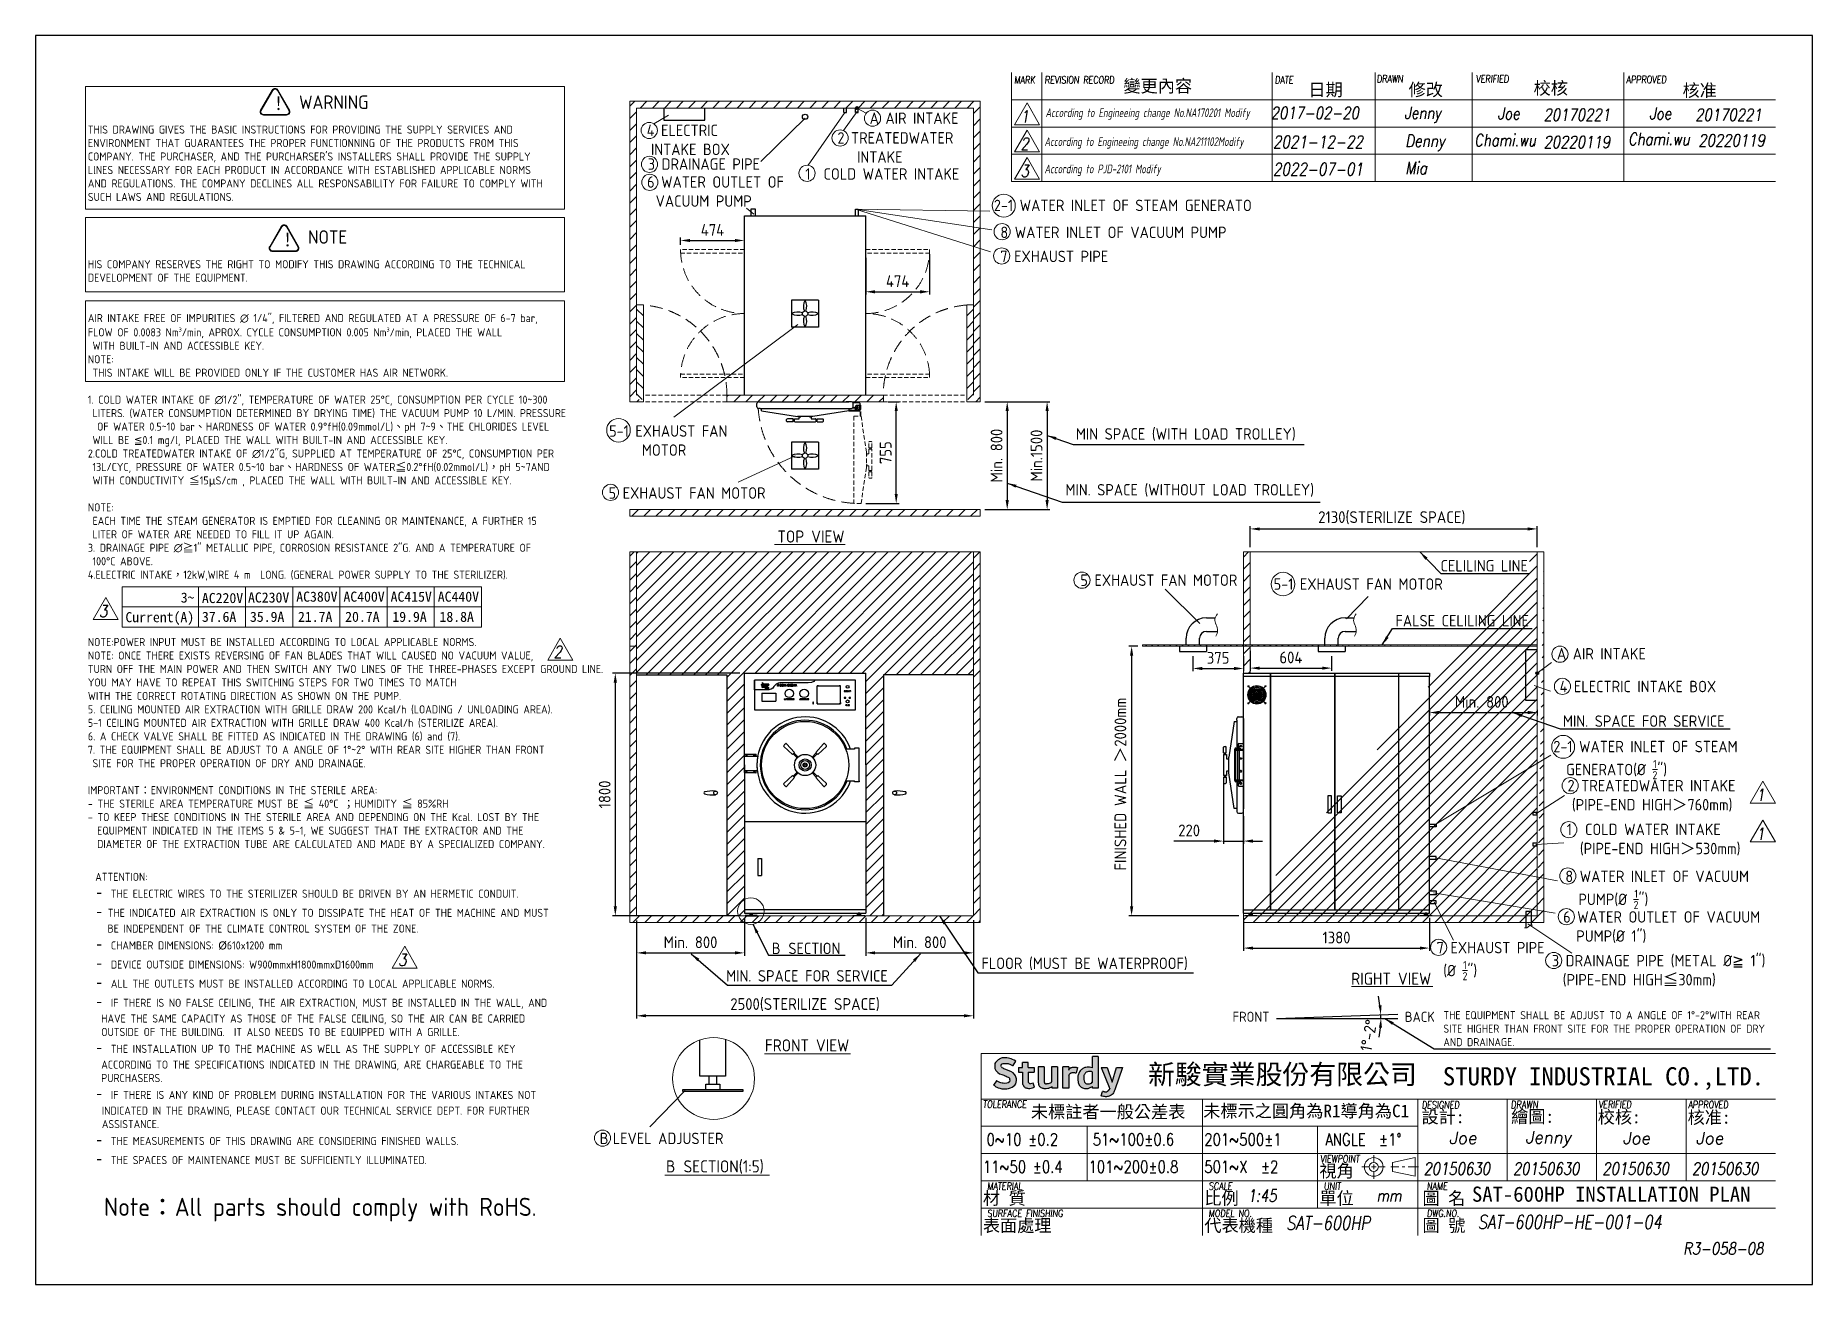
# Model space of a CAD drawing. Header units: millimetres. Extents: x -180913 to 13185, y -18310 to 9270.
# Drawn here: x 0 to 13185, y 0 to 9270 of the extents above; entities outside this region: 1.
import ezdxf

# ---------------------------------------------------------------- set-up
doc = ezdxf.new("R2010")
doc.units = ezdxf.units.MM
doc.header["$MEASUREMENT"] = 0
doc.linetypes.add('HIDDEN', pattern=[9.525, 6.35, -3.175])
doc.layers.get('0').update_dxf_attribs({"lineweight": 25})
for name, color, linetype, lineweight in [('D', 3, 'Continuous', 13), ('F', 7, 'Continuous', 15), ('H', 2, 'HIDDEN', 15), ('S', 4, 'Continuous', 15), ('T', 4, 'Continuous', 15), ('標註', 5, 'Continuous', 9)]:
    doc.layers.add(name, color=color, linetype=linetype, lineweight=lineweight)
doc.styles.get("Standard").update_dxf_attribs({"font": 'KAIU.TTF'})
doc.styles.add('STU25', font='isocp2.shx')
doc.styles.add('Text', font='romans.shx', dxfattribs={"width": 0.8, "oblique": 10})
doc.styles.add('TONY', font='isocp3.shx')
doc.dimstyles.new('STU25', dxfattribs={"dimscale": 35, "dimtxt": 2.5, "dimasz": 2, "dimexe": 0.6, "dimexo": 1, "dimgap": 1, "dimtad": 1, "dimdsep": 46, "dimtxsty": 'STU25', "dimcen": 2, "dimazin": 2, "dimtfac": 1, "dimtmove": 0, "dimatfit": 3, "dimfxl": 0, "dimtolj": 1, "dimtzin": 0, "dimarcsym": 0})
doc.dimstyles.new('STU25$7', dxfattribs={"dimscale": 35, "dimtxt": 2.5, "dimasz": 2, "dimexe": 1.25, "dimexo": 0.625, "dimgap": 1, "dimtad": 0, "dimdec": 4, "dimdsep": 46, "dimtxsty": 'STU25', "dimcen": 2.5, "dimazin": 2, "dimtfac": 1, "dimtdec": 4, "dimtmove": 0, "dimatfit": 3, "dimfxl": 0, "dimtolj": 1, "dimtzin": 0, "dimarcsym": 0})
pattern_1 = [(45, (240176.084, 22253.02), (-44.90128, 44.90128), [])]
pattern_2 = [(45, (238471.115, 22699.49), (-44.90128, 44.90128), [])]

msp = doc.modelspace()

# ---------------------------------------------------------------- texts
at = {"attachment_point": 1, "style": 'STU25'}
for s, insert, char_height in [('{\\f標楷體|b0|i0|c136|p65;新駿實業股份有限公司}', (8254.625, 1632.93), 146.25), ('{\\f標楷體|b0|i0|c136|p65;STURDY\\H0.9667x; \\H1.034x;INDUSTRIAL CO.,LTD.}', (10442.236, 1612.679), 135)]:
    msp.add_mtext(s, dxfattribs=dict(at, insert=insert, char_height=char_height))
at = {"layer": 'D', "color": 4}
msp.add_text('SAT-600HP INSTALLATION PLAN', height=112.5, dxfattribs=at).set_placement((10658.57, 613.993))
at = {"layer": 'D', "color": 11, "attachment_point": 1, "style": 'STU25'}
for s, insert, char_height in [('{\\f標楷體|b0|i0|c136|p65;!}', (1768.752, 8817.538), 100), ('WARNING', (1955.264, 8825.287), 100), ('{\\Fisocp2.shx|c1;\\P\\A1;THIS DRAWING GIVES THE BASIC INSTRUCTIONS FOR PROVIDING THE SUPPLY SERVICES AND\\PENVIRONMENT THAT GUARANTEES THE PROPER FUNCTIONNING OF THE PRODUCTS FROM THIS \\PCOMPANY. THE PURCHASER, AND THE PURCHARSER\'S INSTALLERS SHALL PROVIDE THE SUPPLY \\PLlNES NECESSARY FOR EACH PRODUCT IN ACCORDANCE WITH ESTABLlSHED APPLlCABLE NORMS \\PAND REGULATIONS. THE COMPANY DECLlNES ALL RESPONSABILlTY FOR FAILURE TO COMPLY WITH \\PSUCH LAWS AND REGULATIONS.\\P\\P\\P\\P\\PHIS COMPANY RESERVES THE RIGHT TO MODIFY THIS DRAWING ACCORDING TO THE TECHNICAL \\PDEVELOPMENT OF THE EQUIPMENT.\\P\\P\\PAIR INTAKE FREE OF IMPURITIES ∅ 1/4", FILTERED AND REGULATED AT A PRESSURE OF 6-7 bar, \\PFLOW OF 0.0083 Nm{\\H0.49294x;\\S3^ ;}/min, APROX. CYCLE CONSUMPTION 0.005 Nm{\\H0.49309x;\\S3^ ;}/min, PLACED THE WALL \\P WITH BUILT-IN AND ACCESSIBLE KEY.\\PNOTE:\\P THIS INTAKE WILL BE PROVIDED ONLY IF THE CUSTOMER HAS AIR NETWORK.\\P\\P1. COLD WATER INTAKE OF ∅1/2", TEMPERATURE OF WATER 25°C, CONSUMPTION PER CYCLE 10~300 \\P LITERS. (WATER CONSUMPTION DETERMINED BY DRYING TIME) THE VACUUM PUMP 10 L/MIN. PRESSURE\\P  OF WATER 0.5~10 bar\\f標楷體|b0|i0|c136|p65;、\\Fisocp2.shx|c1;HARDNESS OF WATER 0.9°fH(0.09mmol/L)\\f標楷體|b0|i0|c136|p65;、\\Fisocp2.shx|c1;pH 7~9\\f標楷體|b0|i0|c136|p65;、\\Fisocp2.shx|c1;THE CHLORIDES LEVEL \\P WILL BE \\f新細明體|b0|i0|c136|p16;≦\\Fisocp2.shx|c1;0.1 mg/l, PLACED THE WALL WITH BUILT-IN AND ACCESSIBLE KEY.\\P2.COLD TREATEDWATER INTAKE OF ∅1/2"G, SUPPLIED AT TEMPERATURE OF 25°C, CONSUMPTION PER \\P 13L/CYC, PRESSURE OF WATER 0.5~10 bar\\f標楷體|b0|i0|c136|p65;、\\Fisocp2.shx|c1;HARDNESS OF WATER\\f標楷體|b0|i0|c136|p65;≦\\Fisocp2.shx|c1;0.2°fH(0.02mmol/L)\\f標楷體|b0|i0|c136|p65;，\\Fisocp2.shx|c1;pH 5~7AND \\P WITH CONDUCTIVITY \\f標楷體|b0|i0|c136|p65;≦\\Fisocp2.shx|c1;15\\f標楷體|b0|i0|c136|p65;μ\\Fisocp2.shx|c1;S/cm , PLACED THE WALL WITH BUILT-IN AND ACCESSIBLE KEY.\\P\\PNOTE:\\P EACH TIME THE STEAM GENERATOR IS EMPTIED FOR CLEANING OR MAINTENANCE, A FURTHER 15 \\P LITER OF WATER ARE NEEDED TO FILL IT UP AGAIN.\\P3. DRAINAGE PIPE ∅\\f標楷體|b0|i0|c136|p65;≧\\Fisocp2.shx|c1;1" METALLIC PIPE, CORROSION RESISTANCE 2"G. AND A TEMPERATURE OF \\P 100°C ABOVE.\\P4.ELECTRIC INTAKE\\f標楷體|b0|i0|c136|p65;，\\Fisocp2.shx|c1;12kW,WIRE 4 m  LONG. (GENERAL POWER SUPPLY TO THE STERILIZER).\\P\\P\\P\\P\\PNOTE:POWER INPUT MUST BE INSTALLED ACCORDING TO LOCAL APPLICABLE NORMS.\\PNOTE: ONCE THERE EXISTS REVERSING OF FAN BLADES THAT WILL CAUSED NO VACUUM VALUE, \\PTURN OFF THE MAIN POWER AND THEN SWITCH ANY TWO LINES OF THE THREE-PHASES EXCEPT GROUND LINE. \\PYOU MAY HAVE TO REPEAT THIS SWITCHING STEPS FOR TWO TIMES TO MATCH \\PWITH THE CORRECT ROTATING DIRECTION AS SHOWN ON THE PUMP. \\P5. CEILING MOUNTED AIR EXTRACTION WITH GRILLE DRAW 200 Kcal/h (LOADING / UNLOADING AREA).\\P5-1 CEILING MOUNTED AIR EXTRACTION WITH GRILLE DRAW 400 Kcal/h (STERILIZE AREA).\\P6. A CHECK VALVE SHALL BE FITTED AS INDICATED IN THE DRAWING (6) and (7).\\P7. THE EQUIPMENT SHALL BE ADJUST TO A ANGLE OF 1°~2° WITH REAR SITE HIGHER THAN FRONT \\P SITE FOR THE PROPER OPERATION OF DRY AND DRAINAGE.\\P\\PIMPORTANT\\f標楷體|b0|i0|c136|p65;：\\Fisocp2.shx|c1;ENVIRONMENT CONDITIONS IN THE STERILE AREA:\\P- THE STERILE AREA TEMPERATURE MUST BE \\f標楷體|b0|i0|c136|p65;≦\\Fisocp2.shx|c1; 40°C \\f標楷體|b0|i0|c136|p65;；\\Fisocp2.shx|c1;HUMIDITY \\f標楷體|b0|i0|c136|p65;≦\\Fisocp2.shx|c1; 85%RH\\P- TO KEEP THESE CONDITIONS IN THE STERILE AREA AND DEPENDING ON THE Kcal. LOST BY THE \\P  EQUIPMENT INDICATED IN THE ITEMS 5 & 5-1, WE SUGGEST THAT THE EXTRACTOR AND THE \\P  DIAMETER OF THE EXTRACTION TUBE ARE CALCULATED AND MADE BY A SPECIALIZED COMPANY.}', (388.376, 8701.917), 59.961), ('{\\f標楷體|b0|i0|c136|p65;!}', (1835.994, 7805.184), 100), ('NOTE', (2022.507, 7824.553), 100), ('{\\f標楷體|b0|i0|c136|p65;AC380V}', (1934.574, 5142.774), 75), ('{\\f標楷體|b0|i0|c136|p65;AC400V}', (2284.574, 5142.774), 75), ('{\\f標楷體|b0|i0|c136|p65;AC415V}', (2634.574, 5142.774), 75), ('{\\f標楷體|b0|i0|c136|p65;AC440V}', (2984.574, 5142.774), 75), ('{\\f標楷體|b0|i0|c136|p65;3~}', (1077.783, 5135.933), 75), ('{\\f標楷體|b0|i0|c136|p65;AC220V}', (1234.574, 5132.575), 75), ('{\\f標楷體|b0|i0|c136|p65;AC230V}', (1576.69, 5136.588), 75), ('{\\f標楷體|b0|i0|c136|p65;Current(A)}', (666.916, 4990.55), 75), ('{\\f標楷體|b0|i0|c136|p65;37.6A}', (1234.458, 4993.219), 75), ('{\\f標楷體|b0|i0|c136|p65;35.9A}', (1590.922, 4993.219), 75), ('{\\f標楷體|b0|i0|c136|p65;21.7A}', (1947.477, 4993.219), 75), ('{\\f標楷體|b0|i0|c136|p65;20.7A}', (2297.477, 4993.219), 75), ('{\\f標楷體|b0|i0|c136|p65;19.9A}', (2647.477, 4993.219), 75), ('{\\f標楷體|b0|i0|c136|p65;18.8A}', (2997.477, 4993.219), 75), ('ATTENTION:\\P{\\f標楷體|b0|i0|c136|p65;\\H1.42x;- }THE ELECTRIC WIRES TO THE STERILIZER SHOULD BE DRIVEN BY AN HERMETIC CONDUIT.  \\P{\\f標楷體|b0|i0|c136|p65;\\H1.42x;-} THE INDICATED AIR EXTRACTION IS ONLY TO DISSIPATE THE HEAT OF THE MACHINE AND MUST \\P  {\\f???|b0|i0|c0|p65; }BE INDEPENDENT OF THE CLIMATE CONTROL SYSTEM OF THE ZONE.\\P{\\f標楷體|b0|i0|c136|p65;\\H1.42x;- }CHAMBER DIMENSIONS: {\\f???|b0|i0|c0|p65;%%C}610x1200 mm\\P{\\f標楷體|b0|i0|c136|p65;\\H1.42x;- }DEVICE OUTSIDE DIMENSIONS: W900mmxH1800mmxD1600mm\\P{\\f標楷體|b0|i0|c136|p65;\\H1.42x;- }ALL THE OUTLETS MUST BE INSTALLED ACCORDING TO LOCAL APPLICABLE NORMS.\\P{\\f標楷體|b0|i0|c136|p65;\\H1.42x;- }IF THERE IS NO FALSE CEILING, THE AIR EXTRACTION, MUST BE INSTALLED IN THE WALL, AND \\P{\\f???|b0|i0|c0|p65;  }HAVE THE SAME CAPACITY AS THOSE OF THE FALSE CEILING, SO THE AIR CAN BE CARRIED \\P{\\f???|b0|i0|c0|p65;  }OUTSIDE OF THE BUILDING.  IT ALSO NEEDS TO BE EQUIPPED WITH A GRILLE.\\P{\\f標楷體|b0|i0|c136|p65;\\H1.42x;- }THE INSTALLATION UP TO THE MACHINE AS WELL AS THE SUPPLY OF ACCESSIBLE KEY \\P{\\f???|b0|i0|c0|p65;  }ACCORDING TO THE SPECIFICATIONS INDICATED IN THE DRAWING, ARE CHARGEABLE TO THE \\P{\\f???|b0|i0|c0|p65;  }PURCHASERS.{\\fArial|b0|i0|c0|p34;\\H1.1x; \\P\\f標楷體|b0|i0|c136|p65;\\H1.291x;- }IF THERE IS ANY KIND OF PROBLEM DURING INSTALLATION FOR THE VARIOUS INTAKES NOT \\P{\\f???|b0|i0|c0|p65;\\H1.1x;  }INDICATED IN THE DRAWING, PLEASE CONTACT OUR TECHNICAL SERVICE DEPT. FOR FURTHER \\P{\\f???|b0|i0|c0|p65;\\H1.1x;  }ASSISTANCE.\\P{\\f標楷體|b0|i0|c136|p65;\\H1.42x;- }THE MEASUREMENTS OF THIS DRAWING ARE CONSIDERING FINISHED WALLS.\\P{\\f標楷體|b0|i0|c136|p65;\\H1.42x;- }THE SPACES OF MAINTENANCE MUST BE SUFFICIENTLY ILLUMINATED.', (443.29, 3055.433), 59.963277), ('\\A1;{\\C3;8 WATER INLET OF VACUUM \\P  PUMP(%%c \\H0.7x;\\S1/2;\\H1.429x;")}', (11351.414, 3071.478), 85), ('{\\C3;6 WATER OUTLET OF VACUUM \\P  PUMP(%%c 1")}', (11335.363, 2770.307), 85), ('\\A1;{\\C3;7 EXHAUST PIPE\\P (%%c \\H0.7x;\\S1/2;\\H1.429x;")}', (10396.521, 2542.589), 85)]:
    msp.add_mtext(s, dxfattribs=dict(at, insert=insert, char_height=char_height))
at = {"layer": 'D', "color": 11, "attachment_point": 1}
for s, insert, char_height in [('{\\Fisocp2.shx;\\C3;4 ELECTRIC \\P\\f???|b0|i0|c0|p65; \\Fisocp2.shx;INTAKE BOX}', (4535.24, 8608.964), 85), ('{\\Fisocp2.shx;\\C3;A AIR INTAKE}', (6189.019, 8698.997), 85), ('{\\Fisocp3.shx|c136;\\C3;2 \\Fisocp2.shx|c136;TREATEDWATER \\P   INTAKE}', (5950.217, 8552.648), 85), ('{\\Fisocp2.shx;\\C3;3 DRAINAGE PIPE}', (4543.235, 8358.266), 85), ('{\\Fisocp2.shx;\\C3;6 WATER OUTLET OF \\P\\f???|b0|i0|c0|p65;  \\Fisocp2.shx;VACUUM PUMP}', (4538.089, 8225.369), 85), ('{\\Fisocp2.shx;\\C3;1  COLD WATER INTAKE}', (5711.735, 8285.235), 85), ('{\\Fisocp2.shx;\\C3;2-1 WATER INLET OF STEAM GENERATO}', (7111.269, 8051.578), 85), ('{\\Fisocp2.shx;\\C3;8 WATER INLET OF VACUUM PUMP}', (7159.354, 7851.727), 85), ('{\\Fisocp2.shx;\\C3;7 EXHAUST PIPE}', (7158.984, 7672.875), 85), ('{\\Fisocp2.shx;\\C3;5-1 EXHAUST FAN\\P     MOTOR}', (4256.281, 6377.108), 85), ('{\\Fisocp2.shx;\\C3;MIN SPACE (WITH LOAD TROLLEY)}', (7719.66, 6355.643), 85), ('{\\Fisocp2.shx;\\C3;MIN. SPACE (WITHOUT LOAD TROLLEY)}', (7641.78, 5940.853), 85), ('{\\Fisocp2.shx;\\C3;5 EXHAUST FAN MOTOR}', (4252.467, 5916.894), 85), ('{\\Fisocp2.shx;TOP VIEW}', (5504.289, 5596.437), 90), ('{\\Fisocp.shx;\\C3;CELILING LINE}', (10425.563, 5376.833), 85), ('{\\Fisocp2.shx;\\C3;5 EXHAUST FAN MOTOR}', (7753.019, 5269.805), 85), ('{\\Fisocp2.shx;\\C3;5-1 EXHAUST FAN MOTOR}', (9187.329, 5240.836), 85), ('{\\Fisocp2.shx;\\C3;FALSE CELILING LINE}', (10091.131, 4969.225), 85), ('{\\Fisocp2.shx;\\C3;A AIR INTAKE}', (11288.972, 4723.599), 85), ('{\\Fisocp2.shx;\\C3;4 ELECTRIC INTAKE BOX}', (11309.268, 4480.757), 85), ('{\\Fisocp2.shx;\\C3;MIN. SPACE FOR SERVICE}', (11333.627, 4223.837), 85), ('\\A1;{\\Fisocp3.shx;\\C3;2\\Fisocp2.shx;-1\\Fisocp3.shx; \\Fisocp2.shx;WATER INLET OF STEAM \\P\\f???|b0|i0|c0|p65;   \\Fisocp2.shx;GENERATO(%%c \\H0.7x;\\S1/2;\\H1.429x;")}', (11262.243, 4034.958), 85), ('{\\Fisocp2.shx;\\C3;2 TREATEDWATER INTAKE\\P\\f???|b0|i0|c0|p65; \\Fisocp2.shx;(PIPE-END HIGH\\f新細明體|b0|i0|c136|p16;＞\\Fisocp2.shx;760mm)}', (11368.071, 3745.081), 85), ('{\\Fisocp2.shx;\\C3;1  COLD WATER INTAKE\\P  (PIPE-END HIGH\\f新細明體|b0|i0|c136|p16;＞\\Fisocp2.shx;530mm)}', (11361.863, 3419.919), 85), ('{\\Fisocp2.shx;\\C3;B\\f標楷體|b0|i0|c136|p65; \\Fisocp2.shx;SECTION}', (5463.357, 2536.91), 85), ('{\\Fisocp2.shx;\\C3;FLOOR (MUST BE WATERPROOF)}', (7018.441, 2426.22), 85), ('{\\Fisocp2.shx;\\C3;3 DRAINAGE PIPE (METAL %%C\\f新細明體|b0|i0|c136|p18;≧\\Fisocp2.shx; 1")\\P\\f????|b0|i0|c0|p18; \\Fisocp2.shx; (PIPE-END HIGH\\f標楷體|b0|i0|c136|p65;≦\\Fisocp2.shx;30mm)}', (11251.735, 2446.323), 85), ('{\\Fisocp2.shx;\\C3;MIN. SPACE FOR SERVICE}', (5124.33, 2333.026), 85), ('{\\Fisocp2.shx;RIGHT VIEW}', (9762.416, 2314.151), 90), ('{\\Fisocp2.shx;\\C3;THE EQUIPMENT SHALL BE ADJUST TO A ANGLE OF 1%%d-2%%dWITH REAR \\PSITE HIGHER THAN FRONT SITE FOR THE PROPER OPERATION OF DRY \\PAND DRAINAGE.}', (10446.301, 2028.684), 60), ('{\\Fisocp2.shx;FRONT VIEW}', (5411.712, 1819.59), 90), ('{\\Fisocp2.shx;\\C3;B\\f???|b0|i0|c0|p65; \\Fisocp2.shx;LEVEL ADJUSTER}', (4186.336, 1126.461), 85), ('{\\Fisocp2.shx;B} {\\Fisocp2.shx;SECTION(1:5)}', (4678.62, 921.454), 90)]:
    msp.add_mtext(s, dxfattribs=dict(at, insert=insert, char_height=char_height))
at = {"layer": 'D', "linetype": 'Continuous', "char_height": 75, "width": 218.181, "attachment_point": 1}
for s, insert in [('{\\Fisocp2.shx;FRONT}', (8881.981, 2024.466)), ('{\\Fisocp2.shx;BACK}', (10160.505, 2024.016))]:
    msp.add_mtext(s, dxfattribs=dict(at, insert=insert))
at = {"layer": 'D', "color": 0, "insert": (508.403, 643.54), "char_height": 135.00867, "attachment_point": 1, "style": 'STU25'}
msp.add_mtext('Note{\\f標楷體|b0|i0|c136|p65;：}All parts should comply with RoHS.', dxfattribs=at)
at = {"layer": 'F', "color": 1, "lineweight": 15, "style": 'Text', "oblique": 5, "width": 0.8}
for s, height, p in [('MARK', 54, (7262.71, 8913.495)), ('REVISION RECORD', 54, (7487.71, 8913.495)), ('DATE', 54, (9195.881, 8913.495)), ('DRAWN', 54, (9951.517, 8921.599)), ('VERIFIED', 54, (10687.987, 8921.486)), ('APPROVED', 54, (11803.126, 8916.138)), ('TOLERANCE', 54, (7030.215, 1310.859)), ('DESIGNED', 54, (10285.55, 1305.54)), ('DRAWN', 56.0451, (10945.495, 1306.543)), ('VERIFIED', 54, (11597.433, 1309.051)), ('APPROVED', 54, (12262.51, 1307.802)), ('VIEWPOINT', 54, (9532.291, 905.859)), ('MATERIAL', 54, (7061.27, 703.359)), ('SCALE', 54, (8704.726, 703.359)), ('UNIT', 54, (9558.77, 703.359)), ('NAME', 54, (10323.477, 703.359)), ('SURFACE FINISHING', 54, (7061.27, 500.859)), ('MODEL NO.', 54, (8704.726, 500.859)), ('DWG.NO.', 54, (10323.477, 500.859))]:
    msp.add_text(s, height=height, dxfattribs=at).set_placement(p)
at = {"layer": 'F', "lineweight": -3}
for s, height, p in [('變更內容', 93.4085, (8072.143, 8849.011)), ('日期', 93.4085, (9444.912, 8821.14)), ('修改', 93.4085, (10188.107, 8821.662)), ('校核', 93.4085, (11115.762, 8832.736)), ('核准', 93.4085, (12221.07, 8816.441)), ('未標註者一般公差表', 93.4085, (7385.183, 1235.261)), ('未標示之圓角為R1導角為C1', 93.40847, (8664.31, 1241.309)), ('設計:', 93.4085, (10284.274, 1197.298)), ('繪圖:', 93.4085, (10949.237, 1199.862)), ('校核:', 93.4085, (11591.381, 1195.874)), ('核准:', 93.4085, (12258.537, 1193.373)), ('視角', 93.4085, (9526.751, 796.024)), ('材 質', 93.4085, (7029.251, 593.524)), ('比例', 93.4085, (8672.707, 593.524)), ('單位', 93.4085, (9526.751, 593.524)), ('圖 名', 93.4085, (10291.458, 593.524)), ('表面處理', 93.4085, (7029.251, 391.024)), ('代表機種', 93.4085, (8672.707, 391.024)), ('圖 號', 93.4085, (10291.458, 391.024))]:
    msp.add_text(s, height=height, dxfattribs=at).set_placement(p)
at = {"layer": 'F', "lineweight": 20, "style": 'Text', "width": 0.8}
for s, p in [('0~10 ±0.2', (7056.741, 1031.022)), ('51~100±0.6', (7844.241, 1031.022)), ('201~500±1', (8672.351, 1031.022)), ('ANGLE  ±1%%D', (9570.421, 1031.022)), ('11~50 ±0.4', (7029.164, 828.522)), ('101~200±0.8', (7813.217, 828.522)), ('501~X  ±2', (8672.351, 828.522))]:
    msp.add_text(s, height=90, dxfattribs=at).set_placement(p)
at = {"layer": 'T', "lineweight": 20, "style": 'Text', "oblique": 10, "width": 0.8}
for s, height, p in [('1', 90, (7308.559, 8624.177)), ('2017-02-20', 90, (9165.909, 8650.527)), ('Jenny', 90, (10157.059, 8650.934)), ('Joe', 90, (10848.952, 8646.819)), ('20170221', 90, (11190.032, 8636.716)), ('Joe', 90, (11973.952, 8646.819)), ('20170221', 90, (12315.032, 8636.716)), ('2', 90, (7308.559, 8421.677)), ('2021-12-22', 92, (9181.965, 8434.486)), ('Denny', 92, (10163.671, 8442.75)), ('Chami.wu', 90, (10675.9, 8448.391)), ('20220119', 90, (11190.032, 8434.216)), ('Chami.wu', 90, (11816.896, 8456.58)), ('20220119', 90, (12338.538, 8446.473)), ('3', 90, (7308.559, 8219.177)), ('2022-07-01', 92, (9181.965, 8231.986)), ('Mia', 92, (10163.671, 8240.25)), ('3', 90, (471.618, 4952.735)), ('2', 90, (3845.092, 4650.558)), ('1', 90, (12768.165, 3588.822)), ('1', 90, (12768.165, 3300.287)), ('3', 90, (2690.951, 2363.979)), ('20150630', 90, (10298.827, 814.209)), ('20150630', 90, (10962.577, 814.209)), ('20150630', 90, (11626.327, 814.209)), ('20150630', 90, (12290.077, 814.209)), ('1:45', 90, (8993.52, 614.373)), ('mm', 90, (9950.136, 614.628)), ('SAT-600HP', 99, (9280.48, 406.77)), ('SAT-600HP-HE-001-04', 99, (10702.525, 414.18))]:
    msp.add_text(s, height=height, dxfattribs=at).set_placement(p)
at = {"layer": 'T', "lineweight": 20, "style": 'Text', "oblique": 10}
for s, p in [('Joe', (10488.752, 1042.833)), ('Jenny', (11054.295, 1047.428)), ('Joe', (11776.242, 1041.183)), ('Joe', (12319.342, 1041.183))]:
    msp.add_text(s, height=90, dxfattribs=at).set_placement(p)
at = {"layer": 'T', "linetype": 'Continuous', "lineweight": 20, "attachment_point": 1, "style": 'Text'}
for s, insert, char_height in [('{\\Fisocp2.shx|c136;According to Engineeing change No.NA170201 Modify}', (7494.147, 8729.601), 65), ('{\\Fisocp2.shx|c136;According to Engineeing change No.NA211102Modify}', (7486.492, 8514.922), 65), ('{\\Fisocp2.shx|c136;According to PJD-2101 Modify}', (7486.492, 8312.422), 65), ('R3-058-08', (12225.83, 312.023), 90)]:
    msp.add_mtext(s, dxfattribs=dict(at, insert=insert, char_height=char_height))
at = {"layer": '標註', "insert": (-180913.184, -18309.502), "char_height": 10, "attachment_point": 1, "style": 'TONY'}
msp.add_mtext('\\A1;', dxfattribs=at)

# ---------------------------------------------------------------- blocks, each defined once
blk = doc.blocks.new('*D1')
at = {"layer": 'D', "color": 0, "lineweight": -2}
for p, q in [((9013, 4702), (9013, 4554)), ((9617, 4663), (9617, 4554)), ((9083, 4575), (9547, 4575))]:
    blk.add_line(p, q, dxfattribs=at)
at = {"layer": 'D', "color": 0}
for points in [[(9083, 4586), (9083, 4563), (9013, 4575)], [(9547, 4563), (9547, 4586), (9617, 4575)]]:
    blk.add_solid(points, dxfattribs=at)
at = {"layer": 'Defpoints', "color": 0}
for p in [(9013, 4737), (9617, 4698), (9617, 4575)]:
    blk.add_point(p, dxfattribs=at)
at = {"layer": 'D', "color": 0, "insert": (9315, 4654), "char_height": 87.5, "attachment_point": 5, "style": 'STU25'}
blk.add_mtext('\\A1;604', dxfattribs=at)
blk = doc.blocks.new('*D2')
at = {"layer": 'D', "color": 0, "lineweight": -2}
for p, q in [((4460, 2702), (4460, 2440)), ((5260, 2722), (5260, 2440)), ((4530, 2461), (5190, 2461))]:
    blk.add_line(p, q, dxfattribs=at)
at = {"layer": 'D', "color": 0}
for points in [[(4530, 2473), (4530, 2450), (4460, 2461)], [(5190, 2450), (5190, 2473), (5260, 2461)]]:
    blk.add_solid(points, dxfattribs=at)
at = {"layer": 'Defpoints', "color": 0}
for p in [(4460, 2737), (5260, 2757), (5260, 2461)]:
    blk.add_point(p, dxfattribs=at)
at = {"layer": 'D', "color": 0, "insert": (4860, 2540), "char_height": 87.5, "attachment_point": 5, "style": 'STU25'}
blk.add_mtext('\\A1;Min. 800', dxfattribs=at)
blk = doc.blocks.new('*D3')
at = {"layer": 'D', "color": 0, "lineweight": -2}
for p, q in [((6160, 2722), (6160, 2440)), ((6960, 2702), (6960, 2440)), ((6230, 2461), (6890, 2461))]:
    blk.add_line(p, q, dxfattribs=at)
at = {"layer": 'D', "color": 0}
for points in [[(6230, 2473), (6230, 2450), (6160, 2461)], [(6890, 2450), (6890, 2473), (6960, 2461)]]:
    blk.add_solid(points, dxfattribs=at)
at = {"layer": 'Defpoints', "color": 0}
for p in [(6160, 2757), (6960, 2737), (6960, 2461)]:
    blk.add_point(p, dxfattribs=at)
at = {"layer": 'D', "color": 0, "insert": (6560, 2540), "char_height": 87.5, "attachment_point": 5, "style": 'STU25'}
blk.add_mtext('\\A1;Min. 800', dxfattribs=at)
blk = doc.blocks.new('*D4')
at = {"layer": 'D', "color": 0, "lineweight": -2}
for p, q in [((5225, 4537), (4281, 4537)), ((4302, 4467), (4302, 2807)), ((5231, 2737), (4281, 2737))]:
    blk.add_line(p, q, dxfattribs=at)
at = {"layer": 'D', "color": 0}
for points in [[(4314, 4467), (4290, 4467), (4302, 4537)], [(4290, 2807), (4314, 2807), (4302, 2737)]]:
    blk.add_solid(points, dxfattribs=at)
at = {"layer": 'Defpoints', "color": 0}
for p in [(5260, 4537), (4302, 2737), (5266, 2737)]:
    blk.add_point(p, dxfattribs=at)
at = {"layer": 'D', "color": 0, "insert": (4223, 3637), "char_height": 87.5, "attachment_point": 5, "rotation": 90, "style": 'STU25'}
blk.add_mtext('\\A1;1800', dxfattribs=at)
blk = doc.blocks.new('*D5')
at = {"layer": 'D', "color": 0, "lineweight": -2}
for p, q in [((10343, 4265), (10343, 4224)), ((10413, 4245), (11073, 4245)), ((11143, 4265), (11143, 4224))]:
    blk.add_line(p, q, dxfattribs=at)
at = {"layer": 'D', "color": 0}
for points in [[(10413, 4257), (10413, 4233), (10343, 4245)], [(11073, 4233), (11073, 4257), (11143, 4245)]]:
    blk.add_solid(points, dxfattribs=at)
at = {"layer": 'Defpoints', "color": 0}
for p in [(10343, 4300), (11143, 4300), (11143, 4245)]:
    blk.add_point(p, dxfattribs=at)
at = {"layer": 'D', "color": 0, "insert": (10731, 4324), "char_height": 87.5, "attachment_point": 5, "style": 'STU25'}
blk.add_mtext('\\A1;{\\Fisocp2.shx;Min. 800}', dxfattribs=at)
blk = doc.blocks.new('*D8')
at = {"layer": 'D', "color": 0, "lineweight": -2}
for p, q in [((6160, 7621), (6160, 7347)), ((6634, 7646), (6634, 7347)), ((6230, 7368), (6564, 7368))]:
    blk.add_line(p, q, dxfattribs=at)
at = {"layer": 'D', "color": 0}
for points in [[(6230, 7380), (6230, 7356), (6160, 7368)], [(6564, 7356), (6564, 7380), (6634, 7368)]]:
    blk.add_solid(points, dxfattribs=at)
at = {"layer": 'Defpoints', "color": 0}
for p in [(6160, 7656), (6634, 7681), (6634, 7368)]:
    blk.add_point(p, dxfattribs=at)
at = {"layer": 'D', "color": 0, "insert": (6397, 7447), "char_height": 87.5, "attachment_point": 5, "style": 'STU25'}
blk.add_mtext('\\A1;474', dxfattribs=at)
blk = doc.blocks.new('*D9')
at = {"layer": 'D', "color": 0, "lineweight": -2}
for p, q in [((4786, 7716), (4786, 7770)), ((4856, 7749), (5190, 7749)), ((5260, 7716), (5260, 7770))]:
    blk.add_line(p, q, dxfattribs=at)
at = {"layer": 'D', "color": 0}
for points in [[(4856, 7760), (4856, 7737), (4786, 7749)], [(5190, 7737), (5190, 7760), (5260, 7749)]]:
    blk.add_solid(points, dxfattribs=at)
at = {"layer": 'Defpoints', "color": 0}
for p in [(4786, 7681), (5260, 7749), (5260, 7681)]:
    blk.add_point(p, dxfattribs=at)
at = {"layer": 'D', "color": 0, "insert": (5023, 7827), "char_height": 87.5, "attachment_point": 5, "style": 'STU25'}
blk.add_mtext('\\A1;474', dxfattribs=at)
blk = doc.blocks.new('*D10')
at = {"layer": 'D', "color": 0, "lineweight": -2}
for p, q in [((6326, 6552), (6407, 6552)), ((6386, 5867), (6386, 6482)), ((6160, 5797), (6407, 5797))]:
    blk.add_line(p, q, dxfattribs=at)
at = {"layer": 'D', "color": 0}
for points in [[(6398, 6482), (6375, 6482), (6386, 6552)], [(6375, 5867), (6398, 5867), (6386, 5797)]]:
    blk.add_solid(points, dxfattribs=at)
at = {"layer": 'Defpoints', "color": 0}
for p in [(6291, 6552), (6386, 6552), (6125, 5797)]:
    blk.add_point(p, dxfattribs=at)
at = {"layer": 'D', "color": 0, "insert": (6308, 6174), "char_height": 87.5, "attachment_point": 5, "rotation": 90, "style": 'STU25'}
blk.add_mtext('\\A1;{\\Fisocp2.shx;755}', dxfattribs=at)
blk = doc.blocks.new('*D11')
at = {"layer": 'D', "color": 0, "lineweight": -2}
for p, q in [((8963, 2722), (8963, 2476)), ((10343, 2722), (10343, 2476)), ((9033, 2497), (10273, 2497))]:
    blk.add_line(p, q, dxfattribs=at)
at = {"layer": 'D', "color": 0}
for points in [[(9033, 2508), (9033, 2485), (8963, 2497)], [(10273, 2485), (10273, 2508), (10343, 2497)]]:
    blk.add_solid(points, dxfattribs=at)
at = {"layer": 'Defpoints', "color": 0}
for p in [(8963, 2757), (10343, 2757), (10343, 2497)]:
    blk.add_point(p, dxfattribs=at)
at = {"layer": 'D', "color": 0, "insert": (9653, 2575), "char_height": 87.5, "attachment_point": 5, "style": 'STU25'}
blk.add_mtext('\\A1;1380', dxfattribs=at)
blk = doc.blocks.new('*D12')
at = {"layer": 'D', "color": 0, "lineweight": -2}
for p, q in [((8814, 3743), (8814, 3270)), ((8963, 3476), (8963, 3270)), ((8744, 3291), (8446, 3291)), ((8814, 3291), (8963, 3291)), ((9033, 3291), (9103, 3291))]:
    blk.add_line(p, q, dxfattribs=at)
at = {"layer": 'D', "color": 0}
for points in [[(8744, 3279), (8744, 3303), (8814, 3291)], [(9033, 3303), (9033, 3279), (8963, 3291)]]:
    blk.add_solid(points, dxfattribs=at)
at = {"layer": 'Defpoints', "color": 0}
for p in [(8814, 3778), (8963, 3511), (8963, 3291)]:
    blk.add_point(p, dxfattribs=at)
at = {"layer": 'D', "color": 0, "insert": (8560, 3370), "char_height": 87.5, "attachment_point": 5, "style": 'STU25'}
blk.add_mtext('\\A1;\\Fisocp2.shx|c1;220', dxfattribs=at)
blk = doc.blocks.new('*D13')
at = {"layer": 'D', "color": 0, "lineweight": -2}
for p, q in [((7045, 6552), (7231, 6552)), ((7210, 6482), (7210, 5822)), ((7045, 5752), (7231, 5752))]:
    blk.add_line(p, q, dxfattribs=at)
at = {"layer": 'D', "color": 0}
for points in [[(7222, 6482), (7198, 6482), (7210, 6552)], [(7198, 5822), (7222, 5822), (7210, 5752)]]:
    blk.add_solid(points, dxfattribs=at)
at = {"layer": 'Defpoints', "color": 0}
for p in [(7010, 6552), (7010, 5752), (7210, 5752)]:
    blk.add_point(p, dxfattribs=at)
at = {"layer": 'D', "color": 0, "insert": (7131, 6152), "char_height": 87.5, "attachment_point": 5, "rotation": 90, "style": 'STU25'}
blk.add_mtext('\\A1;{\\Fisocp2.shx;Min. 800}', dxfattribs=at)
blk = doc.blocks.new('*D14')
at = {"layer": 'D', "color": 0, "lineweight": -2}
for p, q in [((7045, 6552), (7527, 6552)), ((7506, 6482), (7506, 5822)), ((7045, 5752), (7527, 5752))]:
    blk.add_line(p, q, dxfattribs=at)
at = {"layer": 'D', "color": 0}
for points in [[(7518, 6482), (7494, 6482), (7506, 6552)], [(7494, 5822), (7518, 5822), (7506, 5752)]]:
    blk.add_solid(points, dxfattribs=at)
at = {"layer": 'Defpoints', "color": 0}
for p in [(7010, 6552), (7010, 5752), (7506, 5752)]:
    blk.add_point(p, dxfattribs=at)
at = {"layer": 'D', "color": 0, "insert": (7427, 6152), "char_height": 87.5, "attachment_point": 5, "rotation": 90, "style": 'STU25'}
blk.add_mtext('\\A1;{\\Fisocp2.shx;Min.1500}', dxfattribs=at)
blk = doc.blocks.new('*D15')
at = {"layer": 'D', "color": 0, "lineweight": -2}
for p, q in [((8588, 4663), (8588, 4551)), ((8963, 4663), (8963, 4551)), ((8658, 4572), (8893, 4572))]:
    blk.add_line(p, q, dxfattribs=at)
at = {"layer": 'D', "color": 0}
for points in [[(8658, 4584), (8658, 4560), (8588, 4572)], [(8893, 4560), (8893, 4584), (8963, 4572)]]:
    blk.add_solid(points, dxfattribs=at)
at = {"layer": 'Defpoints', "color": 0}
for p in [(8588, 4698), (8963, 4698), (8963, 4572)]:
    blk.add_point(p, dxfattribs=at)
at = {"layer": 'D', "color": 0, "insert": (8775, 4651), "char_height": 87.5, "attachment_point": 5, "style": 'STU25'}
blk.add_mtext('\\A1;375', dxfattribs=at)
blk = doc.blocks.new('A')
h = blk.add_hatch(color=256)
edge = h.paths.add_edge_path()
edge.add_spline(control_points=[(325, 115), (325, 115), (325, 117), (325, 117), (325, 117), (325, 117), (323, 120), (323, 120), (323, 120), (323, 120), (325, 120), (325, 120), (325, 120), (325, 120), (326, 118), (326, 118), (326, 118), (326, 118), (327, 120), (327, 120), (327, 120), (327, 120), (328, 120), (328, 120), (328, 120), (328, 120), (326, 117), (326, 117), (326, 117), (326, 117), (326, 115), (326, 115), (326, 115), (326, 115), (325, 115), (325, 115)], knot_values=[0, 0, 0, 0, 0.111111, 0.111111, 0.111111, 0.111111, 0.222222, 0.222222, 0.222222, 0.222222, 0.333333, 0.333333, 0.333333, 0.333333, 0.444444, 0.444444, 0.444444, 0.444444, 0.555556, 0.555556, 0.555556, 0.555556, 0.666667, 0.666667, 0.666667, 0.666667, 0.777778, 0.777778, 0.777778, 0.777778, 0.888889, 0.888889, 0.888889, 0.888889, 1, 1, 1, 1], degree=3, periodic=0)
edge = h.paths.add_edge_path(flags=16)
edge.add_spline(control_points=[(298, 118), (298, 118), (298, 118), (298, 118), (298, 118), (299, 118), (299, 118), (299, 118), (299, 118), (299, 118), (299, 118), (300, 118), (300, 118), (300, 118), (300, 118), (300, 118), (300, 118), (300, 119), (300, 119), (300, 119), (300, 119), (299, 119), (299, 119), (299, 119), (299, 119), (299, 119), (299, 119), (298, 119), (298, 119), (298, 119), (298, 119), (298, 119), (298, 119), (298, 119), (298, 118), (298, 118)], knot_values=[0, 0, 0, 0, 0.111111, 0.111111, 0.111111, 0.111111, 0.222222, 0.222222, 0.222222, 0.222222, 0.333333, 0.333333, 0.333333, 0.333333, 0.444444, 0.444444, 0.444444, 0.444444, 0.555556, 0.555556, 0.555556, 0.555556, 0.666667, 0.666667, 0.666667, 0.666667, 0.777778, 0.777778, 0.777778, 0.777778, 0.888889, 0.888889, 0.888889, 0.888889, 1, 1, 1, 1], degree=3, periodic=0)
edge = h.paths.add_edge_path()
edge.add_spline(control_points=[(280, 115), (280, 115), (280, 120), (280, 120), (280, 120), (280, 120), (284, 120), (284, 120), (284, 120), (284, 120), (284, 119), (284, 119), (284, 119), (284, 119), (281, 119), (281, 119), (281, 119), (281, 119), (281, 118), (281, 118), (281, 118), (281, 118), (284, 118), (284, 118), (284, 118), (284, 118), (284, 117), (284, 117), (284, 117), (284, 117), (281, 117), (281, 117), (281, 117), (281, 117), (281, 116), (281, 116), (281, 116), (281, 116), (284, 116), (284, 116), (284, 116), (284, 116), (284, 115), (284, 115), (284, 115), (284, 115), (280, 115), (280, 115)], knot_values=[0, 0, 0, 0, 0.083333, 0.083333, 0.083333, 0.083333, 0.166667, 0.166667, 0.166667, 0.166667, 0.25, 0.25, 0.25, 0.25, 0.333333, 0.333333, 0.333333, 0.333333, 0.416667, 0.416667, 0.416667, 0.416667, 0.5, 0.5, 0.5, 0.5, 0.583333, 0.583333, 0.583333, 0.583333, 0.666667, 0.666667, 0.666667, 0.666667, 0.75, 0.75, 0.75, 0.75, 0.833333, 0.833333, 0.833333, 0.833333, 0.916667, 0.916667, 0.916667, 0.916667, 1, 1, 1, 1], degree=3, periodic=0)
edge = h.paths.add_edge_path()
edge.add_spline(control_points=[(285, 115), (285, 115), (285, 120), (285, 120), (285, 120), (285, 120), (287, 120), (287, 120), (287, 120), (287, 120), (288, 116), (288, 116), (288, 116), (288, 116), (289, 120), (289, 120), (289, 120), (289, 120), (290, 120), (290, 120), (290, 120), (290, 120), (290, 115), (290, 115), (290, 115), (290, 115), (289, 115), (289, 115), (289, 115), (289, 115), (289, 119), (289, 119), (289, 119), (289, 119), (288, 115), (288, 115), (288, 115), (288, 115), (287, 115), (287, 115), (287, 115), (287, 115), (286, 119), (286, 119), (286, 119), (286, 119), (286, 115), (286, 115), (286, 115), (286, 115), (285, 115), (285, 115)], knot_values=[0, 0, 0, 0, 0.076923, 0.076923, 0.076923, 0.076923, 0.153846, 0.153846, 0.153846, 0.153846, 0.230769, 0.230769, 0.230769, 0.230769, 0.307692, 0.307692, 0.307692, 0.307692, 0.384615, 0.384615, 0.384615, 0.384615, 0.461538, 0.461538, 0.461538, 0.461538, 0.538462, 0.538462, 0.538462, 0.538462, 0.615385, 0.615385, 0.615385, 0.615385, 0.692308, 0.692308, 0.692308, 0.692308, 0.769231, 0.769231, 0.769231, 0.769231, 0.846154, 0.846154, 0.846154, 0.846154, 0.923077, 0.923077, 0.923077, 0.923077, 1, 1, 1, 1], degree=3, periodic=0)
edge = h.paths.add_edge_path()
edge.add_spline(control_points=[(291, 115), (291, 115), (291, 120), (291, 120), (291, 120), (291, 120), (295, 120), (295, 120), (295, 120), (295, 120), (295, 119), (295, 119), (295, 119), (295, 119), (292, 119), (292, 119), (292, 119), (292, 119), (292, 118), (292, 118), (292, 118), (292, 118), (295, 118), (295, 118), (295, 118), (295, 118), (295, 117), (295, 117), (295, 117), (295, 117), (292, 117), (292, 117), (292, 117), (292, 117), (292, 116), (292, 116), (292, 116), (292, 116), (295, 116), (295, 116), (295, 116), (295, 116), (295, 115), (295, 115), (295, 115), (295, 115), (291, 115), (291, 115)], knot_values=[0, 0, 0, 0, 0.083333, 0.083333, 0.083333, 0.083333, 0.166667, 0.166667, 0.166667, 0.166667, 0.25, 0.25, 0.25, 0.25, 0.333333, 0.333333, 0.333333, 0.333333, 0.416667, 0.416667, 0.416667, 0.416667, 0.5, 0.5, 0.5, 0.5, 0.583333, 0.583333, 0.583333, 0.583333, 0.666667, 0.666667, 0.666667, 0.666667, 0.75, 0.75, 0.75, 0.75, 0.833333, 0.833333, 0.833333, 0.833333, 0.916667, 0.916667, 0.916667, 0.916667, 1, 1, 1, 1], degree=3, periodic=0)
edge = h.paths.add_edge_path()
edge.add_spline(control_points=[(297, 115), (297, 115), (297, 120), (297, 120), (297, 120), (297, 120), (299, 120), (299, 120), (299, 120), (299, 120), (300, 120), (300, 120), (300, 120), (300, 120), (300, 120), (300, 119), (300, 119), (301, 119), (301, 119), (301, 118), (301, 118), (301, 118), (301, 118), (300, 118), (300, 118), (300, 117), (300, 117), (299, 117), (299, 117), (300, 117), (300, 117), (300, 117), (300, 117), (300, 117), (300, 116), (300, 116), (300, 116), (300, 116), (301, 115), (301, 115), (301, 115), (301, 115), (300, 115), (300, 115), (300, 115), (300, 115), (299, 116), (299, 116), (299, 116), (299, 116), (299, 117), (299, 117), (299, 117), (299, 117), (298, 117), (298, 117), (298, 117), (298, 117), (298, 117), (298, 117), (298, 117), (298, 117), (298, 117), (298, 117), (298, 117), (298, 117), (298, 115), (298, 115), (298, 115), (298, 115), (297, 115), (297, 115)], knot_values=[0, 0, 0, 0, 0.055556, 0.055556, 0.055556, 0.055556, 0.111111, 0.111111, 0.111111, 0.111111, 0.166667, 0.166667, 0.166667, 0.166667, 0.222222, 0.222222, 0.222222, 0.222222, 0.277778, 0.277778, 0.277778, 0.277778, 0.333333, 0.333333, 0.333333, 0.333333, 0.388889, 0.388889, 0.388889, 0.388889, 0.444444, 0.444444, 0.444444, 0.444444, 0.5, 0.5, 0.5, 0.5, 0.555556, 0.555556, 0.555556, 0.555556, 0.611111, 0.611111, 0.611111, 0.611111, 0.666667, 0.666667, 0.666667, 0.666667, 0.722222, 0.722222, 0.722222, 0.722222, 0.777778, 0.777778, 0.777778, 0.777778, 0.833333, 0.833333, 0.833333, 0.833333, 0.888889, 0.888889, 0.888889, 0.888889, 0.944444, 0.944444, 0.944444, 0.944444, 1, 1, 1, 1], degree=3, periodic=0)
edge = h.paths.add_edge_path()
edge.add_spline(control_points=[(304, 117), (304, 117), (304, 118), (304, 118), (304, 118), (304, 118), (307, 118), (307, 118), (307, 118), (307, 118), (307, 116), (307, 116), (307, 116), (306, 115), (306, 115), (306, 115), (306, 115), (305, 115), (305, 115), (304, 115), (304, 115), (304, 115), (303, 115), (303, 115), (303, 115), (303, 115), (302, 116), (302, 116), (302, 116), (302, 116), (302, 117), (302, 117), (302, 117), (302, 118), (302, 118), (302, 119), (302, 119), (302, 119), (303, 120), (303, 120), (303, 120), (304, 120), (304, 120), (304, 120), (304, 120), (305, 120), (306, 120), (306, 120), (306, 120), (306, 119), (306, 119), (307, 119), (307, 119), (307, 119), (306, 118), (306, 118), (306, 118), (305, 119), (305, 119), (305, 119), (305, 119), (305, 119), (305, 119), (304, 119), (304, 119), (304, 119), (304, 119), (303, 119), (303, 119), (303, 118), (303, 118), (303, 117), (303, 117), (303, 117), (303, 116), (303, 116), (303, 116), (304, 116), (304, 116), (304, 116), (304, 116), (305, 116), (305, 116), (305, 116), (305, 116), (305, 116), (305, 116), (306, 116), (306, 116), (306, 116), (306, 117), (306, 117), (306, 117), (306, 117), (304, 117), (304, 117)], knot_values=[0, 0, 0, 0, 0.041667, 0.041667, 0.041667, 0.041667, 0.083333, 0.083333, 0.083333, 0.083333, 0.125, 0.125, 0.125, 0.125, 0.166667, 0.166667, 0.166667, 0.166667, 0.208333, 0.208333, 0.208333, 0.208333, 0.25, 0.25, 0.25, 0.25, 0.291667, 0.291667, 0.291667, 0.291667, 0.333333, 0.333333, 0.333333, 0.333333, 0.375, 0.375, 0.375, 0.375, 0.416667, 0.416667, 0.416667, 0.416667, 0.458333, 0.458333, 0.458333, 0.458333, 0.5, 0.5, 0.5, 0.5, 0.541667, 0.541667, 0.541667, 0.541667, 0.583333, 0.583333, 0.583333, 0.583333, 0.625, 0.625, 0.625, 0.625, 0.666667, 0.666667, 0.666667, 0.666667, 0.708333, 0.708333, 0.708333, 0.708333, 0.75, 0.75, 0.75, 0.75, 0.791667, 0.791667, 0.791667, 0.791667, 0.833333, 0.833333, 0.833333, 0.833333, 0.875, 0.875, 0.875, 0.875, 0.916667, 0.916667, 0.916667, 0.916667, 0.958333, 0.958333, 0.958333, 0.958333, 1, 1, 1, 1], degree=3, periodic=0)
edge = h.paths.add_edge_path()
edge.add_spline(control_points=[(308, 115), (308, 115), (308, 120), (308, 120), (308, 120), (308, 120), (312, 120), (312, 120), (312, 120), (312, 120), (312, 119), (312, 119), (312, 119), (312, 119), (309, 119), (309, 119), (309, 119), (309, 119), (309, 118), (309, 118), (309, 118), (309, 118), (311, 118), (311, 118), (311, 118), (311, 118), (311, 117), (311, 117), (311, 117), (311, 117), (309, 117), (309, 117), (309, 117), (309, 117), (309, 116), (309, 116), (309, 116), (309, 116), (312, 116), (312, 116), (312, 116), (312, 116), (312, 115), (312, 115), (312, 115), (312, 115), (308, 115), (308, 115)], knot_values=[0, 0, 0, 0, 0.083333, 0.083333, 0.083333, 0.083333, 0.166667, 0.166667, 0.166667, 0.166667, 0.25, 0.25, 0.25, 0.25, 0.333333, 0.333333, 0.333333, 0.333333, 0.416667, 0.416667, 0.416667, 0.416667, 0.5, 0.5, 0.5, 0.5, 0.583333, 0.583333, 0.583333, 0.583333, 0.666667, 0.666667, 0.666667, 0.666667, 0.75, 0.75, 0.75, 0.75, 0.833333, 0.833333, 0.833333, 0.833333, 0.916667, 0.916667, 0.916667, 0.916667, 1, 1, 1, 1], degree=3, periodic=0)
edge = h.paths.add_edge_path()
edge.add_spline(control_points=[(313, 115), (313, 115), (313, 120), (313, 120), (313, 120), (313, 120), (314, 120), (314, 120), (314, 120), (314, 120), (316, 117), (316, 117), (316, 117), (316, 117), (316, 120), (316, 120), (316, 120), (316, 120), (317, 120), (317, 120), (317, 120), (317, 120), (317, 115), (317, 115), (317, 115), (317, 115), (316, 115), (316, 115), (316, 115), (316, 115), (314, 118), (314, 118), (314, 118), (314, 118), (314, 115), (314, 115), (314, 115), (314, 115), (313, 115), (313, 115)], knot_values=[0, 0, 0, 0, 0.1, 0.1, 0.1, 0.1, 0.2, 0.2, 0.2, 0.2, 0.3, 0.3, 0.3, 0.3, 0.4, 0.4, 0.4, 0.4, 0.5, 0.5, 0.5, 0.5, 0.6, 0.6, 0.6, 0.6, 0.7, 0.7, 0.7, 0.7, 0.8, 0.8, 0.8, 0.8, 0.9, 0.9, 0.9, 0.9, 1, 1, 1, 1], degree=3, periodic=0)
edge = h.paths.add_edge_path()
edge.add_spline(control_points=[(322, 117), (322, 117), (323, 116), (323, 116), (323, 116), (323, 116), (322, 115), (322, 115), (322, 115), (322, 115), (321, 115), (321, 115), (321, 115), (320, 115), (319, 115), (319, 115), (319, 115), (319, 116), (318, 117), (318, 117), (318, 117), (318, 118), (319, 119), (319, 119), (319, 119), (319, 120), (320, 120), (321, 120), (321, 120), (321, 120), (322, 120), (322, 119), (322, 119), (322, 119), (323, 119), (323, 119), (323, 119), (323, 119), (322, 118), (322, 118), (322, 118), (322, 119), (322, 119), (321, 119), (321, 119), (321, 119), (321, 119), (321, 119), (321, 119), (320, 119), (320, 119), (320, 119), (320, 119), (320, 118), (319, 118), (319, 117), (319, 117), (319, 117), (320, 116), (320, 116), (320, 116), (320, 116), (320, 116), (321, 116), (321, 116), (321, 116), (321, 116), (321, 116), (321, 116), (322, 116), (322, 116), (322, 117)], knot_values=[0, 0, 0, 0, 0.055556, 0.055556, 0.055556, 0.055556, 0.111111, 0.111111, 0.111111, 0.111111, 0.166667, 0.166667, 0.166667, 0.166667, 0.222222, 0.222222, 0.222222, 0.222222, 0.277778, 0.277778, 0.277778, 0.277778, 0.333333, 0.333333, 0.333333, 0.333333, 0.388889, 0.388889, 0.388889, 0.388889, 0.444444, 0.444444, 0.444444, 0.444444, 0.5, 0.5, 0.5, 0.5, 0.555556, 0.555556, 0.555556, 0.555556, 0.611111, 0.611111, 0.611111, 0.611111, 0.666667, 0.666667, 0.666667, 0.666667, 0.722222, 0.722222, 0.722222, 0.722222, 0.777778, 0.777778, 0.777778, 0.777778, 0.833333, 0.833333, 0.833333, 0.833333, 0.888889, 0.888889, 0.888889, 0.888889, 0.944444, 0.944444, 0.944444, 0.944444, 1, 1, 1, 1], degree=3, periodic=0)
for points, knots in [([(280, 115), (280, 115), (280, 120), (280, 120), (280, 120), (280, 120), (284, 120), (284, 120), (284, 120), (284, 120), (284, 119), (284, 119), (284, 119), (284, 119), (281, 119), (281, 119), (281, 119), (281, 119), (281, 118), (281, 118), (281, 118), (281, 118), (284, 118), (284, 118), (284, 118), (284, 118), (284, 117), (284, 117), (284, 117), (284, 117), (281, 117), (281, 117), (281, 117), (281, 117), (281, 116), (281, 116), (281, 116), (281, 116), (284, 116), (284, 116), (284, 116), (284, 116), (284, 115), (284, 115), (284, 115), (284, 115), (280, 115), (280, 115)], [0, 0, 0, 0, 0.083333, 0.083333, 0.083333, 0.083333, 0.166667, 0.166667, 0.166667, 0.166667, 0.25, 0.25, 0.25, 0.25, 0.333333, 0.333333, 0.333333, 0.333333, 0.416667, 0.416667, 0.416667, 0.416667, 0.5, 0.5, 0.5, 0.5, 0.583333, 0.583333, 0.583333, 0.583333, 0.666667, 0.666667, 0.666667, 0.666667, 0.75, 0.75, 0.75, 0.75, 0.833333, 0.833333, 0.833333, 0.833333, 0.916667, 0.916667, 0.916667, 0.916667, 1, 1, 1, 1]), ([(285, 115), (285, 115), (285, 120), (285, 120), (285, 120), (285, 120), (287, 120), (287, 120), (287, 120), (287, 120), (288, 116), (288, 116), (288, 116), (288, 116), (289, 120), (289, 120), (289, 120), (289, 120), (290, 120), (290, 120), (290, 120), (290, 120), (290, 115), (290, 115), (290, 115), (290, 115), (289, 115), (289, 115), (289, 115), (289, 115), (289, 119), (289, 119), (289, 119), (289, 119), (288, 115), (288, 115), (288, 115), (288, 115), (287, 115), (287, 115), (287, 115), (287, 115), (286, 119), (286, 119), (286, 119), (286, 119), (286, 115), (286, 115), (286, 115), (286, 115), (285, 115), (285, 115)], [0, 0, 0, 0, 0.076923, 0.076923, 0.076923, 0.076923, 0.153846, 0.153846, 0.153846, 0.153846, 0.230769, 0.230769, 0.230769, 0.230769, 0.307692, 0.307692, 0.307692, 0.307692, 0.384615, 0.384615, 0.384615, 0.384615, 0.461538, 0.461538, 0.461538, 0.461538, 0.538462, 0.538462, 0.538462, 0.538462, 0.615385, 0.615385, 0.615385, 0.615385, 0.692308, 0.692308, 0.692308, 0.692308, 0.769231, 0.769231, 0.769231, 0.769231, 0.846154, 0.846154, 0.846154, 0.846154, 0.923077, 0.923077, 0.923077, 0.923077, 1, 1, 1, 1]), ([(291, 115), (291, 115), (291, 120), (291, 120), (291, 120), (291, 120), (295, 120), (295, 120), (295, 120), (295, 120), (295, 119), (295, 119), (295, 119), (295, 119), (292, 119), (292, 119), (292, 119), (292, 119), (292, 118), (292, 118), (292, 118), (292, 118), (295, 118), (295, 118), (295, 118), (295, 118), (295, 117), (295, 117), (295, 117), (295, 117), (292, 117), (292, 117), (292, 117), (292, 117), (292, 116), (292, 116), (292, 116), (292, 116), (295, 116), (295, 116), (295, 116), (295, 116), (295, 115), (295, 115), (295, 115), (295, 115), (291, 115), (291, 115)], [0, 0, 0, 0, 0.083333, 0.083333, 0.083333, 0.083333, 0.166667, 0.166667, 0.166667, 0.166667, 0.25, 0.25, 0.25, 0.25, 0.333333, 0.333333, 0.333333, 0.333333, 0.416667, 0.416667, 0.416667, 0.416667, 0.5, 0.5, 0.5, 0.5, 0.583333, 0.583333, 0.583333, 0.583333, 0.666667, 0.666667, 0.666667, 0.666667, 0.75, 0.75, 0.75, 0.75, 0.833333, 0.833333, 0.833333, 0.833333, 0.916667, 0.916667, 0.916667, 0.916667, 1, 1, 1, 1]), ([(297, 115), (297, 115), (297, 120), (297, 120), (297, 120), (297, 120), (299, 120), (299, 120), (299, 120), (299, 120), (300, 120), (300, 120), (300, 120), (300, 120), (300, 120), (300, 119), (300, 119), (301, 119), (301, 119), (301, 118), (301, 118), (301, 118), (301, 118), (300, 118), (300, 118), (300, 117), (300, 117), (299, 117), (299, 117), (300, 117), (300, 117), (300, 117), (300, 117), (300, 117), (300, 116), (300, 116), (300, 116), (300, 116), (301, 115), (301, 115), (301, 115), (301, 115), (300, 115), (300, 115), (300, 115), (300, 115), (299, 116), (299, 116), (299, 116), (299, 116), (299, 117), (299, 117), (299, 117), (299, 117), (298, 117), (298, 117), (298, 117), (298, 117), (298, 117), (298, 117), (298, 117), (298, 117), (298, 117), (298, 117), (298, 117), (298, 117), (298, 115), (298, 115), (298, 115), (298, 115), (297, 115), (297, 115)], [0, 0, 0, 0, 0.055556, 0.055556, 0.055556, 0.055556, 0.111111, 0.111111, 0.111111, 0.111111, 0.166667, 0.166667, 0.166667, 0.166667, 0.222222, 0.222222, 0.222222, 0.222222, 0.277778, 0.277778, 0.277778, 0.277778, 0.333333, 0.333333, 0.333333, 0.333333, 0.388889, 0.388889, 0.388889, 0.388889, 0.444444, 0.444444, 0.444444, 0.444444, 0.5, 0.5, 0.5, 0.5, 0.555556, 0.555556, 0.555556, 0.555556, 0.611111, 0.611111, 0.611111, 0.611111, 0.666667, 0.666667, 0.666667, 0.666667, 0.722222, 0.722222, 0.722222, 0.722222, 0.777778, 0.777778, 0.777778, 0.777778, 0.833333, 0.833333, 0.833333, 0.833333, 0.888889, 0.888889, 0.888889, 0.888889, 0.944444, 0.944444, 0.944444, 0.944444, 1, 1, 1, 1]), ([(298, 118), (298, 118), (298, 118), (298, 118), (298, 118), (299, 118), (299, 118), (299, 118), (299, 118), (299, 118), (299, 118), (300, 118), (300, 118), (300, 118), (300, 118), (300, 118), (300, 118), (300, 119), (300, 119), (300, 119), (300, 119), (299, 119), (299, 119), (299, 119), (299, 119), (299, 119), (299, 119), (298, 119), (298, 119), (298, 119), (298, 119), (298, 119), (298, 119), (298, 119), (298, 118), (298, 118)], [0, 0, 0, 0, 0.111111, 0.111111, 0.111111, 0.111111, 0.222222, 0.222222, 0.222222, 0.222222, 0.333333, 0.333333, 0.333333, 0.333333, 0.444444, 0.444444, 0.444444, 0.444444, 0.555556, 0.555556, 0.555556, 0.555556, 0.666667, 0.666667, 0.666667, 0.666667, 0.777778, 0.777778, 0.777778, 0.777778, 0.888889, 0.888889, 0.888889, 0.888889, 1, 1, 1, 1]), ([(304, 117), (304, 117), (304, 118), (304, 118), (304, 118), (304, 118), (307, 118), (307, 118), (307, 118), (307, 118), (307, 116), (307, 116), (307, 116), (306, 115), (306, 115), (306, 115), (306, 115), (305, 115), (305, 115), (304, 115), (304, 115), (304, 115), (303, 115), (303, 115), (303, 115), (303, 115), (302, 116), (302, 116), (302, 116), (302, 116), (302, 117), (302, 117), (302, 117), (302, 118), (302, 118), (302, 119), (302, 119), (302, 119), (303, 120), (303, 120), (303, 120), (304, 120), (304, 120), (304, 120), (304, 120), (305, 120), (306, 120), (306, 120), (306, 120), (306, 119), (306, 119), (307, 119), (307, 119), (307, 119), (306, 118), (306, 118), (306, 118), (305, 119), (305, 119), (305, 119), (305, 119), (305, 119), (305, 119), (304, 119), (304, 119), (304, 119), (304, 119), (303, 119), (303, 119), (303, 118), (303, 118), (303, 117), (303, 117), (303, 117), (303, 116), (303, 116), (303, 116), (304, 116), (304, 116), (304, 116), (304, 116), (305, 116), (305, 116), (305, 116), (305, 116), (305, 116), (305, 116), (306, 116), (306, 116), (306, 116), (306, 117), (306, 117), (306, 117), (306, 117), (304, 117), (304, 117)], [0, 0, 0, 0, 0.041667, 0.041667, 0.041667, 0.041667, 0.083333, 0.083333, 0.083333, 0.083333, 0.125, 0.125, 0.125, 0.125, 0.166667, 0.166667, 0.166667, 0.166667, 0.208333, 0.208333, 0.208333, 0.208333, 0.25, 0.25, 0.25, 0.25, 0.291667, 0.291667, 0.291667, 0.291667, 0.333333, 0.333333, 0.333333, 0.333333, 0.375, 0.375, 0.375, 0.375, 0.416667, 0.416667, 0.416667, 0.416667, 0.458333, 0.458333, 0.458333, 0.458333, 0.5, 0.5, 0.5, 0.5, 0.541667, 0.541667, 0.541667, 0.541667, 0.583333, 0.583333, 0.583333, 0.583333, 0.625, 0.625, 0.625, 0.625, 0.666667, 0.666667, 0.666667, 0.666667, 0.708333, 0.708333, 0.708333, 0.708333, 0.75, 0.75, 0.75, 0.75, 0.791667, 0.791667, 0.791667, 0.791667, 0.833333, 0.833333, 0.833333, 0.833333, 0.875, 0.875, 0.875, 0.875, 0.916667, 0.916667, 0.916667, 0.916667, 0.958333, 0.958333, 0.958333, 0.958333, 1, 1, 1, 1]), ([(308, 115), (308, 115), (308, 120), (308, 120), (308, 120), (308, 120), (312, 120), (312, 120), (312, 120), (312, 120), (312, 119), (312, 119), (312, 119), (312, 119), (309, 119), (309, 119), (309, 119), (309, 119), (309, 118), (309, 118), (309, 118), (309, 118), (311, 118), (311, 118), (311, 118), (311, 118), (311, 117), (311, 117), (311, 117), (311, 117), (309, 117), (309, 117), (309, 117), (309, 117), (309, 116), (309, 116), (309, 116), (309, 116), (312, 116), (312, 116), (312, 116), (312, 116), (312, 115), (312, 115), (312, 115), (312, 115), (308, 115), (308, 115)], [0, 0, 0, 0, 0.083333, 0.083333, 0.083333, 0.083333, 0.166667, 0.166667, 0.166667, 0.166667, 0.25, 0.25, 0.25, 0.25, 0.333333, 0.333333, 0.333333, 0.333333, 0.416667, 0.416667, 0.416667, 0.416667, 0.5, 0.5, 0.5, 0.5, 0.583333, 0.583333, 0.583333, 0.583333, 0.666667, 0.666667, 0.666667, 0.666667, 0.75, 0.75, 0.75, 0.75, 0.833333, 0.833333, 0.833333, 0.833333, 0.916667, 0.916667, 0.916667, 0.916667, 1, 1, 1, 1]), ([(313, 115), (313, 115), (313, 120), (313, 120), (313, 120), (313, 120), (314, 120), (314, 120), (314, 120), (314, 120), (316, 117), (316, 117), (316, 117), (316, 117), (316, 120), (316, 120), (316, 120), (316, 120), (317, 120), (317, 120), (317, 120), (317, 120), (317, 115), (317, 115), (317, 115), (317, 115), (316, 115), (316, 115), (316, 115), (316, 115), (314, 118), (314, 118), (314, 118), (314, 118), (314, 115), (314, 115), (314, 115), (314, 115), (313, 115), (313, 115)], [0, 0, 0, 0, 0.1, 0.1, 0.1, 0.1, 0.2, 0.2, 0.2, 0.2, 0.3, 0.3, 0.3, 0.3, 0.4, 0.4, 0.4, 0.4, 0.5, 0.5, 0.5, 0.5, 0.6, 0.6, 0.6, 0.6, 0.7, 0.7, 0.7, 0.7, 0.8, 0.8, 0.8, 0.8, 0.9, 0.9, 0.9, 0.9, 1, 1, 1, 1]), ([(322, 117), (322, 117), (323, 116), (323, 116), (323, 116), (323, 116), (322, 115), (322, 115), (322, 115), (322, 115), (321, 115), (321, 115), (321, 115), (320, 115), (319, 115), (319, 115), (319, 115), (319, 116), (318, 117), (318, 117), (318, 117), (318, 118), (319, 119), (319, 119), (319, 119), (319, 120), (320, 120), (321, 120), (321, 120), (321, 120), (322, 120), (322, 119), (322, 119), (322, 119), (323, 119), (323, 119), (323, 119), (323, 119), (322, 118), (322, 118), (322, 118), (322, 119), (322, 119), (321, 119), (321, 119), (321, 119), (321, 119), (321, 119), (321, 119), (320, 119), (320, 119), (320, 119), (320, 119), (320, 118), (319, 118), (319, 117), (319, 117), (319, 117), (320, 116), (320, 116), (320, 116), (320, 116), (320, 116), (321, 116), (321, 116), (321, 116), (321, 116), (321, 116), (321, 116), (322, 116), (322, 116), (322, 117)], [0, 0, 0, 0, 0.055556, 0.055556, 0.055556, 0.055556, 0.111111, 0.111111, 0.111111, 0.111111, 0.166667, 0.166667, 0.166667, 0.166667, 0.222222, 0.222222, 0.222222, 0.222222, 0.277778, 0.277778, 0.277778, 0.277778, 0.333333, 0.333333, 0.333333, 0.333333, 0.388889, 0.388889, 0.388889, 0.388889, 0.444444, 0.444444, 0.444444, 0.444444, 0.5, 0.5, 0.5, 0.5, 0.555556, 0.555556, 0.555556, 0.555556, 0.611111, 0.611111, 0.611111, 0.611111, 0.666667, 0.666667, 0.666667, 0.666667, 0.722222, 0.722222, 0.722222, 0.722222, 0.777778, 0.777778, 0.777778, 0.777778, 0.833333, 0.833333, 0.833333, 0.833333, 0.888889, 0.888889, 0.888889, 0.888889, 0.944444, 0.944444, 0.944444, 0.944444, 1, 1, 1, 1]), ([(325, 115), (325, 115), (325, 117), (325, 117), (325, 117), (325, 117), (323, 120), (323, 120), (323, 120), (323, 120), (325, 120), (325, 120), (325, 120), (325, 120), (326, 118), (326, 118), (326, 118), (326, 118), (327, 120), (327, 120), (327, 120), (327, 120), (328, 120), (328, 120), (328, 120), (328, 120), (326, 117), (326, 117), (326, 117), (326, 117), (326, 115), (326, 115), (326, 115), (326, 115), (325, 115), (325, 115)], [0, 0, 0, 0, 0.111111, 0.111111, 0.111111, 0.111111, 0.222222, 0.222222, 0.222222, 0.222222, 0.333333, 0.333333, 0.333333, 0.333333, 0.444444, 0.444444, 0.444444, 0.444444, 0.555556, 0.555556, 0.555556, 0.555556, 0.666667, 0.666667, 0.666667, 0.666667, 0.777778, 0.777778, 0.777778, 0.777778, 0.888889, 0.888889, 0.888889, 0.888889, 1, 1, 1, 1])]:
    blk.add_open_spline(points, degree=3, knots=knots)
blk = doc.blocks.new('b')
h = blk.add_hatch(color=256)
edge = h.paths.add_edge_path()
edge.add_spline(control_points=[(306, 15), (306, 15), (306, 20), (306, 20), (306, 20), (306, 20), (310, 20), (310, 20), (310, 20), (310, 20), (310, 19), (310, 19), (310, 19), (310, 19), (307, 19), (307, 19), (307, 19), (307, 19), (307, 18), (307, 18), (307, 18), (307, 18), (309, 18), (309, 18), (309, 18), (309, 18), (309, 18), (309, 18), (309, 18), (309, 18), (307, 18), (307, 18), (307, 18), (307, 18), (307, 16), (307, 16), (307, 16), (307, 16), (310, 16), (310, 16), (310, 16), (310, 16), (310, 15), (310, 15), (310, 15), (310, 15), (306, 15), (306, 15)], knot_values=[0, 0, 0, 0, 0.083333, 0.083333, 0.083333, 0.083333, 0.166667, 0.166667, 0.166667, 0.166667, 0.25, 0.25, 0.25, 0.25, 0.333333, 0.333333, 0.333333, 0.333333, 0.416667, 0.416667, 0.416667, 0.416667, 0.5, 0.5, 0.5, 0.5, 0.583333, 0.583333, 0.583333, 0.583333, 0.666667, 0.666667, 0.666667, 0.666667, 0.75, 0.75, 0.75, 0.75, 0.833333, 0.833333, 0.833333, 0.833333, 0.916667, 0.916667, 0.916667, 0.916667, 1, 1, 1, 1], degree=3, periodic=0)
edge = h.paths.add_edge_path()
edge.add_spline(control_points=[(311, 15), (311, 15), (311, 20), (311, 20), (311, 20), (311, 20), (313, 20), (313, 20), (313, 20), (314, 20), (314, 20), (314, 20), (314, 20), (315, 20), (315, 20), (315, 20), (315, 20), (315, 19), (315, 19), (315, 19), (315, 19), (315, 19), (315, 18), (315, 18), (315, 18), (315, 18), (314, 18), (314, 18), (314, 18), (314, 17), (314, 17), (314, 17), (314, 17), (314, 17), (315, 17), (315, 16), (315, 16), (315, 16), (316, 15), (316, 15), (316, 15), (316, 15), (314, 15), (314, 15), (314, 15), (314, 15), (314, 16), (314, 16), (314, 16), (313, 17), (313, 17), (313, 17), (313, 17), (313, 17), (313, 17), (313, 17), (313, 17), (313, 17), (312, 17), (312, 17), (312, 17), (312, 17), (312, 17), (312, 17), (312, 17), (312, 17), (312, 15), (312, 15), (312, 15), (312, 15), (311, 15), (311, 15)], knot_values=[0, 0, 0, 0, 0.055556, 0.055556, 0.055556, 0.055556, 0.111111, 0.111111, 0.111111, 0.111111, 0.166667, 0.166667, 0.166667, 0.166667, 0.222222, 0.222222, 0.222222, 0.222222, 0.277778, 0.277778, 0.277778, 0.277778, 0.333333, 0.333333, 0.333333, 0.333333, 0.388889, 0.388889, 0.388889, 0.388889, 0.444444, 0.444444, 0.444444, 0.444444, 0.5, 0.5, 0.5, 0.5, 0.555556, 0.555556, 0.555556, 0.555556, 0.611111, 0.611111, 0.611111, 0.611111, 0.666667, 0.666667, 0.666667, 0.666667, 0.722222, 0.722222, 0.722222, 0.722222, 0.777778, 0.777778, 0.777778, 0.777778, 0.833333, 0.833333, 0.833333, 0.833333, 0.888889, 0.888889, 0.888889, 0.888889, 0.944444, 0.944444, 0.944444, 0.944444, 1, 1, 1, 1], degree=3, periodic=0)
edge = h.paths.add_edge_path(flags=16)
edge.add_spline(control_points=[(312, 18), (312, 18), (313, 18), (313, 18), (313, 18), (313, 18), (314, 18), (314, 18), (314, 18), (314, 18), (314, 18), (314, 19), (314, 19), (314, 19), (314, 19), (314, 19), (314, 19), (314, 19), (314, 19), (314, 19), (314, 19), (314, 19), (314, 19), (314, 19), (314, 19), (313, 19), (313, 19), (313, 19), (313, 19), (313, 19), (312, 19), (312, 19), (312, 19), (312, 19), (312, 18), (312, 18)], knot_values=[0, 0, 0, 0, 0.111111, 0.111111, 0.111111, 0.111111, 0.222222, 0.222222, 0.222222, 0.222222, 0.333333, 0.333333, 0.333333, 0.333333, 0.444444, 0.444444, 0.444444, 0.444444, 0.555556, 0.555556, 0.555556, 0.555556, 0.666667, 0.666667, 0.666667, 0.666667, 0.777778, 0.777778, 0.777778, 0.777778, 0.888889, 0.888889, 0.888889, 0.888889, 1, 1, 1, 1], degree=3, periodic=0)
edge = h.paths.add_edge_path(flags=16)
edge.add_spline(control_points=[(294, 18), (294, 17), (294, 17), (294, 17), (294, 17), (294, 16), (295, 16), (295, 16), (295, 16), (296, 16), (296, 16), (296, 17), (296, 17), (296, 17), (297, 17), (297, 18), (297, 18), (297, 18), (296, 19), (296, 19), (296, 19), (296, 19), (296, 20), (295, 20), (295, 20), (295, 20), (294, 19), (294, 19), (294, 19), (294, 19), (294, 18), (294, 18)], knot_values=[0, 0, 0, 0, 0.125, 0.125, 0.125, 0.125, 0.25, 0.25, 0.25, 0.25, 0.375, 0.375, 0.375, 0.375, 0.5, 0.5, 0.5, 0.5, 0.625, 0.625, 0.625, 0.625, 0.75, 0.75, 0.75, 0.75, 0.875, 0.875, 0.875, 0.875, 1, 1, 1, 1], degree=3, periodic=0)
edge = h.paths.add_edge_path()
edge.add_spline(control_points=[(288, 15), (288, 15), (288, 20), (288, 20), (288, 20), (288, 20), (290, 20), (290, 20), (290, 20), (290, 20), (291, 20), (291, 20), (291, 20), (291, 20), (291, 20), (291, 20), (291, 20), (292, 20), (292, 19), (292, 19), (292, 19), (292, 19), (292, 18), (292, 18), (292, 18), (291, 18), (291, 18), (291, 18), (291, 18), (291, 17), (291, 17), (291, 17), (291, 17), (290, 17), (290, 17), (290, 17), (290, 17), (290, 17), (289, 17), (289, 17), (289, 17), (289, 17), (289, 15), (289, 15), (289, 15), (289, 15), (288, 15), (288, 15)], knot_values=[0, 0, 0, 0, 0.083333, 0.083333, 0.083333, 0.083333, 0.166667, 0.166667, 0.166667, 0.166667, 0.25, 0.25, 0.25, 0.25, 0.333333, 0.333333, 0.333333, 0.333333, 0.416667, 0.416667, 0.416667, 0.416667, 0.5, 0.5, 0.5, 0.5, 0.583333, 0.583333, 0.583333, 0.583333, 0.666667, 0.666667, 0.666667, 0.666667, 0.75, 0.75, 0.75, 0.75, 0.833333, 0.833333, 0.833333, 0.833333, 0.916667, 0.916667, 0.916667, 0.916667, 1, 1, 1, 1], degree=3, periodic=0)
edge = h.paths.add_edge_path(flags=16)
edge.add_spline(control_points=[(289, 19), (289, 19), (289, 18), (289, 18), (289, 18), (289, 18), (289, 18), (289, 18), (289, 18), (290, 18), (290, 18), (290, 18), (290, 18), (290, 18), (290, 18), (291, 18), (291, 18), (291, 19), (291, 19), (291, 19), (291, 19), (291, 19), (291, 19), (291, 19), (291, 19), (290, 19), (290, 19), (290, 19), (290, 19), (290, 19), (290, 19), (289, 19), (289, 19), (289, 19), (289, 19), (289, 19)], knot_values=[0, 0, 0, 0, 0.111111, 0.111111, 0.111111, 0.111111, 0.222222, 0.222222, 0.222222, 0.222222, 0.333333, 0.333333, 0.333333, 0.333333, 0.444444, 0.444444, 0.444444, 0.444444, 0.555556, 0.555556, 0.555556, 0.555556, 0.666667, 0.666667, 0.666667, 0.666667, 0.777778, 0.777778, 0.777778, 0.777778, 0.888889, 0.888889, 0.888889, 0.888889, 1, 1, 1, 1], degree=3, periodic=0)
edge = h.paths.add_edge_path()
edge.add_spline(control_points=[(293, 18), (293, 18), (293, 19), (293, 19), (293, 19), (293, 19), (293, 20), (293, 20), (293, 20), (294, 20), (294, 20), (294, 20), (294, 20), (294, 20), (295, 20), (295, 20), (295, 20), (296, 20), (297, 20), (297, 20), (297, 20), (297, 19), (298, 19), (298, 18), (298, 18), (298, 17), (297, 16), (297, 16), (297, 16), (297, 15), (296, 15), (295, 15), (295, 15), (294, 15), (294, 15), (293, 16), (293, 16), (293, 16), (293, 17), (293, 18)], knot_values=[0, 0, 0, 0, 0.1, 0.1, 0.1, 0.1, 0.2, 0.2, 0.2, 0.2, 0.3, 0.3, 0.3, 0.3, 0.4, 0.4, 0.4, 0.4, 0.5, 0.5, 0.5, 0.5, 0.6, 0.6, 0.6, 0.6, 0.7, 0.7, 0.7, 0.7, 0.8, 0.8, 0.8, 0.8, 0.9, 0.9, 0.9, 0.9, 1, 1, 1, 1], degree=3, periodic=0)
edge = h.paths.add_edge_path()
edge.add_spline(control_points=[(300, 15), (300, 15), (298, 20), (298, 20), (298, 20), (298, 20), (299, 20), (299, 20), (299, 20), (299, 20), (300, 17), (300, 17), (300, 17), (300, 17), (301, 20), (301, 20), (301, 20), (301, 20), (302, 20), (302, 20), (302, 20), (302, 20), (303, 17), (303, 17), (303, 17), (303, 17), (304, 20), (304, 20), (304, 20), (304, 20), (305, 20), (305, 20), (305, 20), (305, 20), (304, 15), (304, 15), (304, 15), (304, 15), (303, 15), (303, 15), (303, 15), (303, 15), (302, 19), (302, 19), (302, 19), (302, 19), (301, 15), (301, 15), (301, 15), (301, 15), (300, 15), (300, 15)], knot_values=[0, 0, 0, 0, 0.076923, 0.076923, 0.076923, 0.076923, 0.153846, 0.153846, 0.153846, 0.153846, 0.230769, 0.230769, 0.230769, 0.230769, 0.307692, 0.307692, 0.307692, 0.307692, 0.384615, 0.384615, 0.384615, 0.384615, 0.461538, 0.461538, 0.461538, 0.461538, 0.538462, 0.538462, 0.538462, 0.538462, 0.615385, 0.615385, 0.615385, 0.615385, 0.692308, 0.692308, 0.692308, 0.692308, 0.769231, 0.769231, 0.769231, 0.769231, 0.846154, 0.846154, 0.846154, 0.846154, 0.923077, 0.923077, 0.923077, 0.923077, 1, 1, 1, 1], degree=3, periodic=0)
for points, knots in [([(288, 15), (288, 15), (288, 20), (288, 20), (288, 20), (288, 20), (290, 20), (290, 20), (290, 20), (290, 20), (291, 20), (291, 20), (291, 20), (291, 20), (291, 20), (291, 20), (291, 20), (292, 20), (292, 19), (292, 19), (292, 19), (292, 19), (292, 18), (292, 18), (292, 18), (291, 18), (291, 18), (291, 18), (291, 18), (291, 17), (291, 17), (291, 17), (291, 17), (290, 17), (290, 17), (290, 17), (290, 17), (290, 17), (289, 17), (289, 17), (289, 17), (289, 17), (289, 15), (289, 15), (289, 15), (289, 15), (288, 15), (288, 15)], [0, 0, 0, 0, 0.083333, 0.083333, 0.083333, 0.083333, 0.166667, 0.166667, 0.166667, 0.166667, 0.25, 0.25, 0.25, 0.25, 0.333333, 0.333333, 0.333333, 0.333333, 0.416667, 0.416667, 0.416667, 0.416667, 0.5, 0.5, 0.5, 0.5, 0.583333, 0.583333, 0.583333, 0.583333, 0.666667, 0.666667, 0.666667, 0.666667, 0.75, 0.75, 0.75, 0.75, 0.833333, 0.833333, 0.833333, 0.833333, 0.916667, 0.916667, 0.916667, 0.916667, 1, 1, 1, 1]), ([(289, 19), (289, 19), (289, 18), (289, 18), (289, 18), (289, 18), (289, 18), (289, 18), (289, 18), (290, 18), (290, 18), (290, 18), (290, 18), (290, 18), (290, 18), (291, 18), (291, 18), (291, 19), (291, 19), (291, 19), (291, 19), (291, 19), (291, 19), (291, 19), (291, 19), (290, 19), (290, 19), (290, 19), (290, 19), (290, 19), (290, 19), (289, 19), (289, 19), (289, 19), (289, 19), (289, 19)], [0, 0, 0, 0, 0.111111, 0.111111, 0.111111, 0.111111, 0.222222, 0.222222, 0.222222, 0.222222, 0.333333, 0.333333, 0.333333, 0.333333, 0.444444, 0.444444, 0.444444, 0.444444, 0.555556, 0.555556, 0.555556, 0.555556, 0.666667, 0.666667, 0.666667, 0.666667, 0.777778, 0.777778, 0.777778, 0.777778, 0.888889, 0.888889, 0.888889, 0.888889, 1, 1, 1, 1]), ([(293, 18), (293, 18), (293, 19), (293, 19), (293, 19), (293, 19), (293, 20), (293, 20), (293, 20), (294, 20), (294, 20), (294, 20), (294, 20), (294, 20), (295, 20), (295, 20), (295, 20), (296, 20), (297, 20), (297, 20), (297, 20), (297, 19), (298, 19), (298, 18), (298, 18), (298, 17), (297, 16), (297, 16), (297, 16), (297, 15), (296, 15), (295, 15), (295, 15), (294, 15), (294, 15), (293, 16), (293, 16), (293, 16), (293, 17), (293, 18)], [0, 0, 0, 0, 0.1, 0.1, 0.1, 0.1, 0.2, 0.2, 0.2, 0.2, 0.3, 0.3, 0.3, 0.3, 0.4, 0.4, 0.4, 0.4, 0.5, 0.5, 0.5, 0.5, 0.6, 0.6, 0.6, 0.6, 0.7, 0.7, 0.7, 0.7, 0.8, 0.8, 0.8, 0.8, 0.9, 0.9, 0.9, 0.9, 1, 1, 1, 1]), ([(294, 18), (294, 17), (294, 17), (294, 17), (294, 17), (294, 16), (295, 16), (295, 16), (295, 16), (296, 16), (296, 16), (296, 17), (296, 17), (296, 17), (297, 17), (297, 18), (297, 18), (297, 18), (296, 19), (296, 19), (296, 19), (296, 19), (296, 20), (295, 20), (295, 20), (295, 20), (294, 19), (294, 19), (294, 19), (294, 19), (294, 18), (294, 18)], [0, 0, 0, 0, 0.125, 0.125, 0.125, 0.125, 0.25, 0.25, 0.25, 0.25, 0.375, 0.375, 0.375, 0.375, 0.5, 0.5, 0.5, 0.5, 0.625, 0.625, 0.625, 0.625, 0.75, 0.75, 0.75, 0.75, 0.875, 0.875, 0.875, 0.875, 1, 1, 1, 1]), ([(300, 15), (300, 15), (298, 20), (298, 20), (298, 20), (298, 20), (299, 20), (299, 20), (299, 20), (299, 20), (300, 17), (300, 17), (300, 17), (300, 17), (301, 20), (301, 20), (301, 20), (301, 20), (302, 20), (302, 20), (302, 20), (302, 20), (303, 17), (303, 17), (303, 17), (303, 17), (304, 20), (304, 20), (304, 20), (304, 20), (305, 20), (305, 20), (305, 20), (305, 20), (304, 15), (304, 15), (304, 15), (304, 15), (303, 15), (303, 15), (303, 15), (303, 15), (302, 19), (302, 19), (302, 19), (302, 19), (301, 15), (301, 15), (301, 15), (301, 15), (300, 15), (300, 15)], [0, 0, 0, 0, 0.076923, 0.076923, 0.076923, 0.076923, 0.153846, 0.153846, 0.153846, 0.153846, 0.230769, 0.230769, 0.230769, 0.230769, 0.307692, 0.307692, 0.307692, 0.307692, 0.384615, 0.384615, 0.384615, 0.384615, 0.461538, 0.461538, 0.461538, 0.461538, 0.538462, 0.538462, 0.538462, 0.538462, 0.615385, 0.615385, 0.615385, 0.615385, 0.692308, 0.692308, 0.692308, 0.692308, 0.769231, 0.769231, 0.769231, 0.769231, 0.846154, 0.846154, 0.846154, 0.846154, 0.923077, 0.923077, 0.923077, 0.923077, 1, 1, 1, 1]), ([(306, 15), (306, 15), (306, 20), (306, 20), (306, 20), (306, 20), (310, 20), (310, 20), (310, 20), (310, 20), (310, 19), (310, 19), (310, 19), (310, 19), (307, 19), (307, 19), (307, 19), (307, 19), (307, 18), (307, 18), (307, 18), (307, 18), (309, 18), (309, 18), (309, 18), (309, 18), (309, 18), (309, 18), (309, 18), (309, 18), (307, 18), (307, 18), (307, 18), (307, 18), (307, 16), (307, 16), (307, 16), (307, 16), (310, 16), (310, 16), (310, 16), (310, 16), (310, 15), (310, 15), (310, 15), (310, 15), (306, 15), (306, 15)], [0, 0, 0, 0, 0.083333, 0.083333, 0.083333, 0.083333, 0.166667, 0.166667, 0.166667, 0.166667, 0.25, 0.25, 0.25, 0.25, 0.333333, 0.333333, 0.333333, 0.333333, 0.416667, 0.416667, 0.416667, 0.416667, 0.5, 0.5, 0.5, 0.5, 0.583333, 0.583333, 0.583333, 0.583333, 0.666667, 0.666667, 0.666667, 0.666667, 0.75, 0.75, 0.75, 0.75, 0.833333, 0.833333, 0.833333, 0.833333, 0.916667, 0.916667, 0.916667, 0.916667, 1, 1, 1, 1]), ([(311, 15), (311, 15), (311, 20), (311, 20), (311, 20), (311, 20), (313, 20), (313, 20), (313, 20), (314, 20), (314, 20), (314, 20), (314, 20), (315, 20), (315, 20), (315, 20), (315, 20), (315, 19), (315, 19), (315, 19), (315, 19), (315, 19), (315, 18), (315, 18), (315, 18), (315, 18), (314, 18), (314, 18), (314, 18), (314, 17), (314, 17), (314, 17), (314, 17), (314, 17), (315, 17), (315, 16), (315, 16), (315, 16), (316, 15), (316, 15), (316, 15), (316, 15), (314, 15), (314, 15), (314, 15), (314, 15), (314, 16), (314, 16), (314, 16), (313, 17), (313, 17), (313, 17), (313, 17), (313, 17), (313, 17), (313, 17), (313, 17), (313, 17), (312, 17), (312, 17), (312, 17), (312, 17), (312, 17), (312, 17), (312, 17), (312, 17), (312, 15), (312, 15), (312, 15), (312, 15), (311, 15), (311, 15)], [0, 0, 0, 0, 0.055556, 0.055556, 0.055556, 0.055556, 0.111111, 0.111111, 0.111111, 0.111111, 0.166667, 0.166667, 0.166667, 0.166667, 0.222222, 0.222222, 0.222222, 0.222222, 0.277778, 0.277778, 0.277778, 0.277778, 0.333333, 0.333333, 0.333333, 0.333333, 0.388889, 0.388889, 0.388889, 0.388889, 0.444444, 0.444444, 0.444444, 0.444444, 0.5, 0.5, 0.5, 0.5, 0.555556, 0.555556, 0.555556, 0.555556, 0.611111, 0.611111, 0.611111, 0.611111, 0.666667, 0.666667, 0.666667, 0.666667, 0.722222, 0.722222, 0.722222, 0.722222, 0.777778, 0.777778, 0.777778, 0.777778, 0.833333, 0.833333, 0.833333, 0.833333, 0.888889, 0.888889, 0.888889, 0.888889, 0.944444, 0.944444, 0.944444, 0.944444, 1, 1, 1, 1]), ([(312, 18), (312, 18), (313, 18), (313, 18), (313, 18), (313, 18), (314, 18), (314, 18), (314, 18), (314, 18), (314, 18), (314, 19), (314, 19), (314, 19), (314, 19), (314, 19), (314, 19), (314, 19), (314, 19), (314, 19), (314, 19), (314, 19), (314, 19), (314, 19), (314, 19), (313, 19), (313, 19), (313, 19), (313, 19), (313, 19), (312, 19), (312, 19), (312, 19), (312, 19), (312, 18), (312, 18)], [0, 0, 0, 0, 0.111111, 0.111111, 0.111111, 0.111111, 0.222222, 0.222222, 0.222222, 0.222222, 0.333333, 0.333333, 0.333333, 0.333333, 0.444444, 0.444444, 0.444444, 0.444444, 0.555556, 0.555556, 0.555556, 0.555556, 0.666667, 0.666667, 0.666667, 0.666667, 0.777778, 0.777778, 0.777778, 0.777778, 0.888889, 0.888889, 0.888889, 0.888889, 1, 1, 1, 1])]:
    blk.add_open_spline(points, degree=3, knots=knots)
blk = doc.blocks.new('c')
h = blk.add_hatch(color=256)
edge = h.paths.add_edge_path(flags=16)
edge.add_spline(control_points=[(315, 59), (315, 58), (315, 58), (315, 58), (315, 58), (315, 57), (316, 57), (316, 57), (316, 57), (316, 57), (317, 57), (317, 58), (317, 58), (317, 58), (317, 58), (317, 59), (317, 59), (317, 60), (317, 60), (317, 60), (317, 60), (317, 61), (316, 61), (316, 61), (316, 61), (316, 61), (315, 61), (315, 60), (315, 60), (315, 60), (315, 60), (315, 59)], knot_values=[0, 0, 0, 0, 0.125, 0.125, 0.125, 0.125, 0.25, 0.25, 0.25, 0.25, 0.375, 0.375, 0.375, 0.375, 0.5, 0.5, 0.5, 0.5, 0.625, 0.625, 0.625, 0.625, 0.75, 0.75, 0.75, 0.75, 0.875, 0.875, 0.875, 0.875, 1, 1, 1, 1], degree=3, periodic=0)
edge = h.paths.add_edge_path()
edge.add_spline(control_points=[(314, 59), (314, 59), (314, 60), (314, 60), (314, 60), (314, 60), (314, 61), (314, 61), (314, 61), (315, 61), (315, 61), (315, 61), (315, 61), (315, 62), (316, 62), (316, 62), (316, 62), (317, 62), (317, 61), (318, 61), (318, 61), (318, 60), (319, 60), (319, 59), (319, 59), (319, 58), (318, 57), (318, 57), (318, 57), (317, 57), (317, 56), (316, 56), (316, 56), (315, 56), (315, 57), (314, 57), (314, 57), (314, 57), (314, 58), (314, 59)], knot_values=[0, 0, 0, 0, 0.1, 0.1, 0.1, 0.1, 0.2, 0.2, 0.2, 0.2, 0.3, 0.3, 0.3, 0.3, 0.4, 0.4, 0.4, 0.4, 0.5, 0.5, 0.5, 0.5, 0.6, 0.6, 0.6, 0.6, 0.7, 0.7, 0.7, 0.7, 0.8, 0.8, 0.8, 0.8, 0.9, 0.9, 0.9, 0.9, 1, 1, 1, 1], degree=3, periodic=0)
edge = h.paths.add_edge_path(flags=16)
edge.add_spline(control_points=[(278, 59), (278, 59), (278, 58), (279, 58), (279, 58), (279, 58), (279, 57), (280, 57), (280, 57), (280, 57), (280, 58), (281, 58), (281, 58), (281, 58), (281, 59), (281, 59), (281, 59), (281, 60), (281, 60), (281, 60), (281, 60), (280, 61), (280, 61), (280, 61), (280, 61), (279, 61), (279, 61), (279, 60), (279, 60), (278, 60), (278, 60), (278, 59)], knot_values=[0, 0, 0, 0, 0.125, 0.125, 0.125, 0.125, 0.25, 0.25, 0.25, 0.25, 0.375, 0.375, 0.375, 0.375, 0.5, 0.5, 0.5, 0.5, 0.625, 0.625, 0.625, 0.625, 0.75, 0.75, 0.75, 0.75, 0.875, 0.875, 0.875, 0.875, 1, 1, 1, 1], degree=3, periodic=0)
edge = h.paths.add_edge_path()
edge.add_spline(control_points=[(277, 59), (277, 60), (277, 60), (277, 60), (277, 60), (278, 61), (278, 61), (278, 61), (278, 61), (278, 61), (278, 61), (279, 62), (279, 62), (279, 62), (279, 62), (280, 62), (280, 62), (280, 62), (281, 62), (281, 61), (281, 61), (282, 61), (282, 60), (282, 59), (282, 59), (282, 58), (282, 58), (281, 57), (281, 57), (281, 57), (280, 57), (280, 57), (280, 57), (279, 57), (278, 57), (278, 57), (278, 57), (277, 58), (277, 58), (277, 59)], knot_values=[0, 0, 0, 0, 0.1, 0.1, 0.1, 0.1, 0.2, 0.2, 0.2, 0.2, 0.3, 0.3, 0.3, 0.3, 0.4, 0.4, 0.4, 0.4, 0.5, 0.5, 0.5, 0.5, 0.6, 0.6, 0.6, 0.6, 0.7, 0.7, 0.7, 0.7, 0.8, 0.8, 0.8, 0.8, 0.9, 0.9, 0.9, 0.9, 1, 1, 1, 1], degree=3, periodic=0)
edge = h.paths.add_edge_path()
edge.add_spline(control_points=[(283, 57), (283, 57), (283, 62), (283, 62), (283, 62), (283, 62), (287, 62), (287, 62), (287, 62), (287, 62), (287, 61), (287, 61), (287, 61), (287, 61), (284, 61), (284, 61), (284, 61), (284, 61), (284, 60), (284, 60), (284, 60), (284, 60), (286, 60), (286, 60), (286, 60), (286, 60), (286, 59), (286, 59), (286, 59), (286, 59), (284, 59), (284, 59), (284, 59), (284, 59), (284, 57), (284, 57), (284, 57), (284, 57), (283, 57), (283, 57)], knot_values=[0, 0, 0, 0, 0.1, 0.1, 0.1, 0.1, 0.2, 0.2, 0.2, 0.2, 0.3, 0.3, 0.3, 0.3, 0.4, 0.4, 0.4, 0.4, 0.5, 0.5, 0.5, 0.5, 0.6, 0.6, 0.6, 0.6, 0.7, 0.7, 0.7, 0.7, 0.8, 0.8, 0.8, 0.8, 0.9, 0.9, 0.9, 0.9, 1, 1, 1, 1], degree=3, periodic=0)
edge = h.paths.add_edge_path()
edge.add_spline(control_points=[(288, 57), (288, 57), (288, 62), (288, 62), (288, 62), (288, 62), (291, 62), (291, 62), (291, 62), (291, 62), (291, 61), (291, 61), (291, 61), (291, 61), (289, 61), (289, 61), (289, 61), (289, 61), (289, 60), (289, 60), (289, 60), (289, 60), (291, 60), (291, 60), (291, 60), (291, 60), (291, 59), (291, 59), (291, 59), (291, 59), (289, 59), (289, 59), (289, 59), (289, 59), (289, 57), (289, 57), (289, 57), (289, 57), (288, 57), (288, 57)], knot_values=[0, 0, 0, 0, 0.1, 0.1, 0.1, 0.1, 0.2, 0.2, 0.2, 0.2, 0.3, 0.3, 0.3, 0.3, 0.4, 0.4, 0.4, 0.4, 0.5, 0.5, 0.5, 0.5, 0.6, 0.6, 0.6, 0.6, 0.7, 0.7, 0.7, 0.7, 0.8, 0.8, 0.8, 0.8, 0.9, 0.9, 0.9, 0.9, 1, 1, 1, 1], degree=3, periodic=0)
edge = h.paths.add_edge_path()
edge.add_spline(control_points=[(320, 56), (320, 56), (320, 61), (320, 61), (320, 61), (320, 61), (321, 61), (321, 61), (321, 61), (321, 61), (323, 58), (323, 58), (323, 58), (323, 58), (323, 61), (323, 61), (323, 61), (323, 61), (324, 61), (324, 61), (324, 61), (324, 61), (324, 56), (324, 56), (324, 56), (324, 56), (323, 56), (323, 56), (323, 56), (323, 56), (321, 60), (321, 60), (321, 60), (321, 60), (321, 56), (321, 56), (321, 56), (321, 56), (320, 56), (320, 56)], knot_values=[0, 0, 0, 0, 0.1, 0.1, 0.1, 0.1, 0.2, 0.2, 0.2, 0.2, 0.3, 0.3, 0.3, 0.3, 0.4, 0.4, 0.4, 0.4, 0.5, 0.5, 0.5, 0.5, 0.6, 0.6, 0.6, 0.6, 0.7, 0.7, 0.7, 0.7, 0.8, 0.8, 0.8, 0.8, 0.9, 0.9, 0.9, 0.9, 1, 1, 1, 1], degree=3, periodic=0)
for points, knots in [([(277, 59), (277, 60), (277, 60), (277, 60), (277, 60), (278, 61), (278, 61), (278, 61), (278, 61), (278, 61), (278, 61), (279, 62), (279, 62), (279, 62), (279, 62), (280, 62), (280, 62), (280, 62), (281, 62), (281, 61), (281, 61), (282, 61), (282, 60), (282, 59), (282, 59), (282, 58), (282, 58), (281, 57), (281, 57), (281, 57), (280, 57), (280, 57), (280, 57), (279, 57), (278, 57), (278, 57), (278, 57), (277, 58), (277, 58), (277, 59)], [0, 0, 0, 0, 0.1, 0.1, 0.1, 0.1, 0.2, 0.2, 0.2, 0.2, 0.3, 0.3, 0.3, 0.3, 0.4, 0.4, 0.4, 0.4, 0.5, 0.5, 0.5, 0.5, 0.6, 0.6, 0.6, 0.6, 0.7, 0.7, 0.7, 0.7, 0.8, 0.8, 0.8, 0.8, 0.9, 0.9, 0.9, 0.9, 1, 1, 1, 1]), ([(278, 59), (278, 59), (278, 58), (279, 58), (279, 58), (279, 58), (279, 57), (280, 57), (280, 57), (280, 57), (280, 58), (281, 58), (281, 58), (281, 58), (281, 59), (281, 59), (281, 59), (281, 60), (281, 60), (281, 60), (281, 60), (280, 61), (280, 61), (280, 61), (280, 61), (279, 61), (279, 61), (279, 60), (279, 60), (278, 60), (278, 60), (278, 59)], [0, 0, 0, 0, 0.125, 0.125, 0.125, 0.125, 0.25, 0.25, 0.25, 0.25, 0.375, 0.375, 0.375, 0.375, 0.5, 0.5, 0.5, 0.5, 0.625, 0.625, 0.625, 0.625, 0.75, 0.75, 0.75, 0.75, 0.875, 0.875, 0.875, 0.875, 1, 1, 1, 1]), ([(283, 57), (283, 57), (283, 62), (283, 62), (283, 62), (283, 62), (287, 62), (287, 62), (287, 62), (287, 62), (287, 61), (287, 61), (287, 61), (287, 61), (284, 61), (284, 61), (284, 61), (284, 61), (284, 60), (284, 60), (284, 60), (284, 60), (286, 60), (286, 60), (286, 60), (286, 60), (286, 59), (286, 59), (286, 59), (286, 59), (284, 59), (284, 59), (284, 59), (284, 59), (284, 57), (284, 57), (284, 57), (284, 57), (283, 57), (283, 57)], [0, 0, 0, 0, 0.1, 0.1, 0.1, 0.1, 0.2, 0.2, 0.2, 0.2, 0.3, 0.3, 0.3, 0.3, 0.4, 0.4, 0.4, 0.4, 0.5, 0.5, 0.5, 0.5, 0.6, 0.6, 0.6, 0.6, 0.7, 0.7, 0.7, 0.7, 0.8, 0.8, 0.8, 0.8, 0.9, 0.9, 0.9, 0.9, 1, 1, 1, 1]), ([(288, 57), (288, 57), (288, 62), (288, 62), (288, 62), (288, 62), (291, 62), (291, 62), (291, 62), (291, 62), (291, 61), (291, 61), (291, 61), (291, 61), (289, 61), (289, 61), (289, 61), (289, 61), (289, 60), (289, 60), (289, 60), (289, 60), (291, 60), (291, 60), (291, 60), (291, 60), (291, 59), (291, 59), (291, 59), (291, 59), (289, 59), (289, 59), (289, 59), (289, 59), (289, 57), (289, 57), (289, 57), (289, 57), (288, 57), (288, 57)], [0, 0, 0, 0, 0.1, 0.1, 0.1, 0.1, 0.2, 0.2, 0.2, 0.2, 0.3, 0.3, 0.3, 0.3, 0.4, 0.4, 0.4, 0.4, 0.5, 0.5, 0.5, 0.5, 0.6, 0.6, 0.6, 0.6, 0.7, 0.7, 0.7, 0.7, 0.8, 0.8, 0.8, 0.8, 0.9, 0.9, 0.9, 0.9, 1, 1, 1, 1]), ([(314, 59), (314, 59), (314, 60), (314, 60), (314, 60), (314, 60), (314, 61), (314, 61), (314, 61), (315, 61), (315, 61), (315, 61), (315, 61), (315, 62), (316, 62), (316, 62), (316, 62), (317, 62), (317, 61), (318, 61), (318, 61), (318, 60), (319, 60), (319, 59), (319, 59), (319, 58), (318, 57), (318, 57), (318, 57), (317, 57), (317, 56), (316, 56), (316, 56), (315, 56), (315, 57), (314, 57), (314, 57), (314, 57), (314, 58), (314, 59)], [0, 0, 0, 0, 0.1, 0.1, 0.1, 0.1, 0.2, 0.2, 0.2, 0.2, 0.3, 0.3, 0.3, 0.3, 0.4, 0.4, 0.4, 0.4, 0.5, 0.5, 0.5, 0.5, 0.6, 0.6, 0.6, 0.6, 0.7, 0.7, 0.7, 0.7, 0.8, 0.8, 0.8, 0.8, 0.9, 0.9, 0.9, 0.9, 1, 1, 1, 1]), ([(315, 59), (315, 58), (315, 58), (315, 58), (315, 58), (315, 57), (316, 57), (316, 57), (316, 57), (316, 57), (317, 57), (317, 58), (317, 58), (317, 58), (317, 58), (317, 59), (317, 59), (317, 60), (317, 60), (317, 60), (317, 60), (317, 61), (316, 61), (316, 61), (316, 61), (316, 61), (315, 61), (315, 60), (315, 60), (315, 60), (315, 60), (315, 59)], [0, 0, 0, 0, 0.125, 0.125, 0.125, 0.125, 0.25, 0.25, 0.25, 0.25, 0.375, 0.375, 0.375, 0.375, 0.5, 0.5, 0.5, 0.5, 0.625, 0.625, 0.625, 0.625, 0.75, 0.75, 0.75, 0.75, 0.875, 0.875, 0.875, 0.875, 1, 1, 1, 1]), ([(320, 56), (320, 56), (320, 61), (320, 61), (320, 61), (320, 61), (321, 61), (321, 61), (321, 61), (321, 61), (323, 58), (323, 58), (323, 58), (323, 58), (323, 61), (323, 61), (323, 61), (323, 61), (324, 61), (324, 61), (324, 61), (324, 61), (324, 56), (324, 56), (324, 56), (324, 56), (323, 56), (323, 56), (323, 56), (323, 56), (321, 60), (321, 60), (321, 60), (321, 60), (321, 56), (321, 56), (321, 56), (321, 56), (320, 56), (320, 56)], [0, 0, 0, 0, 0.1, 0.1, 0.1, 0.1, 0.2, 0.2, 0.2, 0.2, 0.3, 0.3, 0.3, 0.3, 0.4, 0.4, 0.4, 0.4, 0.5, 0.5, 0.5, 0.5, 0.6, 0.6, 0.6, 0.6, 0.7, 0.7, 0.7, 0.7, 0.8, 0.8, 0.8, 0.8, 0.9, 0.9, 0.9, 0.9, 1, 1, 1, 1])]:
    blk.add_open_spline(points, degree=3, knots=knots)
blk = doc.blocks.new('m93')
h = blk.add_hatch(color=256)
edge = h.paths.add_edge_path(flags=16)
edge.add_spline(control_points=[(-101, 59), (-101, 59), (-101, 59), (-101, 59), (-101, 59), (-100, 59), (-100, 59), (-100, 59), (-100, 59), (-100, 59), (-99, 59), (-99, 59), (-99, 59), (-99, 59), (-99, 59), (-99, 59), (-99, 59), (-99, 59), (-99, 60), (-99, 60), (-99, 60), (-100, 60), (-100, 60), (-100, 60), (-100, 60), (-100, 60), (-100, 60), (-101, 60), (-101, 60), (-101, 60), (-101, 60), (-101, 60), (-101, 60), (-101, 60), (-101, 59), (-101, 59)], knot_values=[0, 0, 0, 0, 0.111111, 0.111111, 0.111111, 0.111111, 0.222222, 0.222222, 0.222222, 0.222222, 0.333333, 0.333333, 0.333333, 0.333333, 0.444444, 0.444444, 0.444444, 0.444444, 0.555556, 0.555556, 0.555556, 0.555556, 0.666667, 0.666667, 0.666667, 0.666667, 0.777778, 0.777778, 0.777778, 0.777778, 0.888889, 0.888889, 0.888889, 0.888889, 1, 1, 1, 1], degree=3, periodic=0)
edge = h.paths.add_edge_path()
edge.add_spline(control_points=[(-117, 57), (-117, 57), (-116, 57), (-116, 57), (-116, 57), (-116, 57), (-116, 57), (-116, 57), (-116, 57), (-115, 56), (-115, 56), (-115, 56), (-115, 56), (-114, 56), (-114, 56), (-114, 57), (-114, 57), (-114, 57), (-114, 57), (-114, 57), (-114, 57), (-114, 57), (-114, 57), (-114, 57), (-114, 57), (-114, 57), (-114, 58), (-114, 58), (-114, 58), (-114, 58), (-115, 58), (-115, 58), (-115, 58), (-116, 58), (-116, 58), (-116, 58), (-116, 58), (-117, 59), (-117, 59), (-117, 59), (-117, 59), (-117, 60), (-117, 60), (-117, 60), (-117, 60), (-116, 60), (-116, 60), (-116, 61), (-116, 61), (-116, 61), (-115, 61), (-115, 61), (-115, 61), (-114, 61), (-114, 61), (-113, 60), (-113, 60), (-113, 60), (-113, 60), (-113, 59), (-113, 59), (-113, 59), (-114, 59), (-114, 59), (-114, 59), (-114, 59), (-114, 60), (-114, 60), (-114, 60), (-114, 60), (-115, 60), (-115, 60), (-115, 60), (-115, 60), (-115, 60), (-116, 60), (-116, 60), (-116, 60), (-116, 60), (-116, 59), (-116, 59), (-116, 59), (-116, 59), (-116, 59), (-116, 59), (-115, 59), (-115, 59), (-115, 59), (-115, 59), (-114, 59), (-114, 59), (-114, 58), (-114, 58), (-113, 58), (-113, 58), (-113, 58), (-113, 58), (-113, 58), (-113, 57), (-113, 57), (-113, 57), (-113, 57), (-113, 57), (-113, 56), (-113, 56), (-113, 56), (-113, 56), (-114, 56), (-114, 56), (-114, 56), (-114, 56), (-115, 56), (-115, 56), (-115, 56), (-116, 56), (-116, 56), (-116, 56), (-117, 56), (-117, 57), (-117, 57)], knot_values=[0, 0, 0, 0, 0.033333, 0.033333, 0.033333, 0.033333, 0.066667, 0.066667, 0.066667, 0.066667, 0.1, 0.1, 0.1, 0.1, 0.133333, 0.133333, 0.133333, 0.133333, 0.166667, 0.166667, 0.166667, 0.166667, 0.2, 0.2, 0.2, 0.2, 0.233333, 0.233333, 0.233333, 0.233333, 0.266667, 0.266667, 0.266667, 0.266667, 0.3, 0.3, 0.3, 0.3, 0.333333, 0.333333, 0.333333, 0.333333, 0.366667, 0.366667, 0.366667, 0.366667, 0.4, 0.4, 0.4, 0.4, 0.433333, 0.433333, 0.433333, 0.433333, 0.466667, 0.466667, 0.466667, 0.466667, 0.5, 0.5, 0.5, 0.5, 0.533333, 0.533333, 0.533333, 0.533333, 0.566667, 0.566667, 0.566667, 0.566667, 0.6, 0.6, 0.6, 0.6, 0.633333, 0.633333, 0.633333, 0.633333, 0.666667, 0.666667, 0.666667, 0.666667, 0.7, 0.7, 0.7, 0.7, 0.733333, 0.733333, 0.733333, 0.733333, 0.766667, 0.766667, 0.766667, 0.766667, 0.8, 0.8, 0.8, 0.8, 0.833333, 0.833333, 0.833333, 0.833333, 0.866667, 0.866667, 0.866667, 0.866667, 0.9, 0.9, 0.9, 0.9, 0.933333, 0.933333, 0.933333, 0.933333, 0.966667, 0.966667, 0.966667, 0.966667, 1, 1, 1, 1], degree=3, periodic=0)
edge = h.paths.add_edge_path()
edge.add_spline(control_points=[(-112, 57), (-112, 57), (-111, 57), (-111, 57), (-111, 57), (-111, 57), (-111, 57), (-111, 57), (-111, 57), (-111, 56), (-111, 56), (-110, 56), (-110, 56), (-110, 56), (-110, 56), (-109, 57), (-109, 57), (-109, 57), (-109, 57), (-109, 57), (-109, 57), (-109, 57), (-109, 57), (-109, 57), (-109, 57), (-109, 57), (-110, 58), (-110, 58), (-110, 58), (-110, 58), (-110, 58), (-110, 58), (-110, 58), (-111, 58), (-111, 58), (-112, 58), (-112, 58), (-112, 59), (-112, 59), (-112, 59), (-112, 59), (-112, 60), (-112, 60), (-112, 60), (-112, 60), (-112, 60), (-112, 60), (-111, 61), (-111, 61), (-111, 61), (-111, 61), (-110, 61), (-110, 61), (-110, 61), (-109, 61), (-109, 60), (-109, 60), (-109, 60), (-108, 60), (-108, 59), (-108, 59), (-108, 59), (-109, 59), (-109, 59), (-109, 59), (-109, 59), (-109, 60), (-110, 60), (-110, 60), (-110, 60), (-110, 60), (-110, 60), (-110, 60), (-111, 60), (-111, 60), (-111, 60), (-111, 60), (-111, 60), (-111, 60), (-111, 59), (-111, 59), (-111, 59), (-111, 59), (-111, 59), (-111, 59), (-111, 59), (-111, 59), (-110, 59), (-110, 59), (-110, 59), (-109, 59), (-109, 58), (-109, 58), (-109, 58), (-109, 58), (-108, 58), (-108, 58), (-108, 58), (-108, 57), (-108, 57), (-108, 57), (-108, 57), (-108, 57), (-108, 56), (-108, 56), (-109, 56), (-109, 56), (-109, 56), (-109, 56), (-109, 56), (-110, 56), (-110, 56), (-110, 56), (-111, 56), (-111, 56), (-112, 56), (-112, 56), (-112, 56), (-112, 57), (-112, 57)], knot_values=[0, 0, 0, 0, 0.033333, 0.033333, 0.033333, 0.033333, 0.066667, 0.066667, 0.066667, 0.066667, 0.1, 0.1, 0.1, 0.1, 0.133333, 0.133333, 0.133333, 0.133333, 0.166667, 0.166667, 0.166667, 0.166667, 0.2, 0.2, 0.2, 0.2, 0.233333, 0.233333, 0.233333, 0.233333, 0.266667, 0.266667, 0.266667, 0.266667, 0.3, 0.3, 0.3, 0.3, 0.333333, 0.333333, 0.333333, 0.333333, 0.366667, 0.366667, 0.366667, 0.366667, 0.4, 0.4, 0.4, 0.4, 0.433333, 0.433333, 0.433333, 0.433333, 0.466667, 0.466667, 0.466667, 0.466667, 0.5, 0.5, 0.5, 0.5, 0.533333, 0.533333, 0.533333, 0.533333, 0.566667, 0.566667, 0.566667, 0.566667, 0.6, 0.6, 0.6, 0.6, 0.633333, 0.633333, 0.633333, 0.633333, 0.666667, 0.666667, 0.666667, 0.666667, 0.7, 0.7, 0.7, 0.7, 0.733333, 0.733333, 0.733333, 0.733333, 0.766667, 0.766667, 0.766667, 0.766667, 0.8, 0.8, 0.8, 0.8, 0.833333, 0.833333, 0.833333, 0.833333, 0.866667, 0.866667, 0.866667, 0.866667, 0.9, 0.9, 0.9, 0.9, 0.933333, 0.933333, 0.933333, 0.933333, 0.966667, 0.966667, 0.966667, 0.966667, 1, 1, 1, 1], degree=3, periodic=0)
edge = h.paths.add_edge_path()
edge.add_spline(control_points=[(-107, 61), (-107, 61), (-106, 61), (-106, 61), (-106, 61), (-106, 61), (-106, 58), (-106, 58), (-106, 58), (-106, 58), (-106, 57), (-106, 57), (-106, 57), (-106, 57), (-106, 57), (-106, 57), (-106, 57), (-106, 56), (-106, 56), (-105, 56), (-105, 56), (-105, 56), (-105, 56), (-105, 57), (-105, 57), (-105, 57), (-104, 57), (-104, 57), (-104, 57), (-104, 57), (-104, 57), (-104, 58), (-104, 58), (-104, 58), (-104, 61), (-104, 61), (-104, 61), (-104, 61), (-103, 61), (-103, 61), (-103, 61), (-103, 61), (-103, 58), (-103, 58), (-103, 58), (-103, 57), (-103, 57), (-103, 57), (-103, 57), (-104, 56), (-104, 56), (-104, 56), (-104, 56), (-104, 56), (-104, 56), (-104, 56), (-104, 56), (-105, 56), (-105, 56), (-105, 56), (-105, 56), (-106, 56), (-106, 56), (-106, 56), (-106, 56), (-107, 56), (-107, 56), (-107, 56), (-107, 56), (-107, 56), (-107, 56), (-107, 57), (-107, 57), (-107, 57), (-107, 57), (-107, 58), (-107, 58), (-107, 58), (-107, 61), (-107, 61)], knot_values=[0, 0, 0, 0, 0.05, 0.05, 0.05, 0.05, 0.1, 0.1, 0.1, 0.1, 0.15, 0.15, 0.15, 0.15, 0.2, 0.2, 0.2, 0.2, 0.25, 0.25, 0.25, 0.25, 0.3, 0.3, 0.3, 0.3, 0.35, 0.35, 0.35, 0.35, 0.4, 0.4, 0.4, 0.4, 0.45, 0.45, 0.45, 0.45, 0.5, 0.5, 0.5, 0.5, 0.55, 0.55, 0.55, 0.55, 0.6, 0.6, 0.6, 0.6, 0.65, 0.65, 0.65, 0.65, 0.7, 0.7, 0.7, 0.7, 0.75, 0.75, 0.75, 0.75, 0.8, 0.8, 0.8, 0.8, 0.85, 0.85, 0.85, 0.85, 0.9, 0.9, 0.9, 0.9, 0.95, 0.95, 0.95, 0.95, 1, 1, 1, 1], degree=3, periodic=0)
edge = h.paths.add_edge_path()
edge.add_spline(control_points=[(-102, 56), (-102, 56), (-102, 61), (-102, 61), (-102, 61), (-102, 61), (-100, 61), (-100, 61), (-100, 61), (-100, 61), (-99, 61), (-99, 61), (-99, 61), (-99, 60), (-99, 60), (-98, 60), (-98, 60), (-98, 60), (-98, 60), (-98, 59), (-98, 59), (-98, 59), (-98, 59), (-99, 58), (-99, 58), (-99, 58), (-99, 58), (-100, 58), (-100, 58), (-99, 58), (-99, 58), (-99, 57), (-99, 57), (-99, 57), (-99, 57), (-98, 57), (-98, 57), (-98, 57), (-98, 56), (-98, 56), (-98, 56), (-98, 56), (-99, 56), (-99, 56), (-99, 56), (-99, 56), (-100, 57), (-100, 57), (-100, 57), (-100, 57), (-100, 57), (-100, 57), (-100, 57), (-100, 58), (-101, 58), (-101, 58), (-101, 58), (-101, 58), (-101, 58), (-101, 58), (-101, 58), (-101, 58), (-101, 58), (-101, 58), (-101, 58), (-101, 58), (-101, 56), (-101, 56), (-101, 56), (-101, 56), (-102, 56), (-102, 56)], knot_values=[0, 0, 0, 0, 0.055556, 0.055556, 0.055556, 0.055556, 0.111111, 0.111111, 0.111111, 0.111111, 0.166667, 0.166667, 0.166667, 0.166667, 0.222222, 0.222222, 0.222222, 0.222222, 0.277778, 0.277778, 0.277778, 0.277778, 0.333333, 0.333333, 0.333333, 0.333333, 0.388889, 0.388889, 0.388889, 0.388889, 0.444444, 0.444444, 0.444444, 0.444444, 0.5, 0.5, 0.5, 0.5, 0.555556, 0.555556, 0.555556, 0.555556, 0.611111, 0.611111, 0.611111, 0.611111, 0.666667, 0.666667, 0.666667, 0.666667, 0.722222, 0.722222, 0.722222, 0.722222, 0.777778, 0.777778, 0.777778, 0.777778, 0.833333, 0.833333, 0.833333, 0.833333, 0.888889, 0.888889, 0.888889, 0.888889, 0.944444, 0.944444, 0.944444, 0.944444, 1, 1, 1, 1], degree=3, periodic=0)
edge = h.paths.add_edge_path()
edge.add_spline(control_points=[(-97, 56), (-97, 56), (-97, 61), (-97, 61), (-97, 61), (-97, 61), (-94, 61), (-94, 61), (-94, 61), (-94, 61), (-94, 60), (-94, 60), (-94, 60), (-94, 60), (-96, 60), (-96, 60), (-96, 60), (-96, 60), (-96, 59), (-96, 59), (-96, 59), (-96, 59), (-94, 59), (-94, 59), (-94, 59), (-94, 59), (-94, 58), (-94, 58), (-94, 58), (-94, 58), (-96, 58), (-96, 58), (-96, 58), (-96, 58), (-96, 56), (-96, 56), (-96, 56), (-96, 56), (-94, 56), (-94, 56), (-94, 56), (-94, 56), (-94, 56), (-94, 56), (-94, 56), (-94, 56), (-97, 56), (-97, 56)], knot_values=[0, 0, 0, 0, 0.083333, 0.083333, 0.083333, 0.083333, 0.166667, 0.166667, 0.166667, 0.166667, 0.25, 0.25, 0.25, 0.25, 0.333333, 0.333333, 0.333333, 0.333333, 0.416667, 0.416667, 0.416667, 0.416667, 0.5, 0.5, 0.5, 0.5, 0.583333, 0.583333, 0.583333, 0.583333, 0.666667, 0.666667, 0.666667, 0.666667, 0.75, 0.75, 0.75, 0.75, 0.833333, 0.833333, 0.833333, 0.833333, 0.916667, 0.916667, 0.916667, 0.916667, 1, 1, 1, 1], degree=3, periodic=0)
edge = h.paths.add_edge_path(flags=16)
edge.add_spline(control_points=[(-125, 59), (-125, 59), (-125, 59), (-125, 59), (-125, 59), (-124, 59), (-124, 59), (-124, 59), (-124, 59), (-123, 59), (-123, 59), (-123, 59), (-123, 59), (-123, 59), (-123, 59), (-123, 59), (-123, 59), (-123, 59), (-123, 60), (-123, 60), (-123, 60), (-123, 60), (-124, 60), (-124, 60), (-124, 60), (-124, 60), (-124, 60), (-124, 60), (-124, 60), (-124, 60), (-125, 60), (-125, 60), (-125, 60), (-125, 60), (-125, 59), (-125, 59)], knot_values=[0, 0, 0, 0, 0.111111, 0.111111, 0.111111, 0.111111, 0.222222, 0.222222, 0.222222, 0.222222, 0.333333, 0.333333, 0.333333, 0.333333, 0.444444, 0.444444, 0.444444, 0.444444, 0.555556, 0.555556, 0.555556, 0.555556, 0.666667, 0.666667, 0.666667, 0.666667, 0.777778, 0.777778, 0.777778, 0.777778, 0.888889, 0.888889, 0.888889, 0.888889, 1, 1, 1, 1], degree=3, periodic=0)
edge = h.paths.add_edge_path(flags=16)
edge.add_spline(control_points=[(-130, 60), (-130, 60), (-130, 58), (-130, 58), (-130, 58), (-130, 58), (-129, 58), (-129, 58), (-129, 58), (-129, 58), (-129, 58), (-129, 58), (-129, 58), (-128, 59), (-128, 59), (-128, 59), (-128, 59), (-128, 59), (-128, 59), (-128, 59), (-128, 59), (-128, 59), (-128, 59), (-128, 60), (-128, 60), (-128, 60), (-129, 60), (-129, 60), (-129, 60), (-129, 60), (-129, 60), (-129, 60), (-129, 60), (-129, 60), (-130, 60), (-130, 60)], knot_values=[0, 0, 0, 0, 0.111111, 0.111111, 0.111111, 0.111111, 0.222222, 0.222222, 0.222222, 0.222222, 0.333333, 0.333333, 0.333333, 0.333333, 0.444444, 0.444444, 0.444444, 0.444444, 0.555556, 0.555556, 0.555556, 0.555556, 0.666667, 0.666667, 0.666667, 0.666667, 0.777778, 0.777778, 0.777778, 0.777778, 0.888889, 0.888889, 0.888889, 0.888889, 1, 1, 1, 1], degree=3, periodic=0)
edge = h.paths.add_edge_path(flags=16)
edge.add_spline(control_points=[(-137, 59), (-137, 59), (-136, 59), (-136, 59), (-136, 59), (-136, 59), (-135, 59), (-135, 59), (-135, 59), (-135, 59), (-135, 59), (-135, 59), (-135, 59), (-135, 59), (-135, 59), (-135, 59), (-135, 59), (-135, 59), (-135, 60), (-135, 60), (-135, 60), (-135, 60), (-135, 60), (-135, 60), (-135, 60), (-136, 60), (-136, 60), (-136, 60), (-136, 60), (-136, 60), (-137, 60), (-137, 60), (-137, 60), (-137, 60), (-137, 59), (-137, 59)], knot_values=[0, 0, 0, 0, 0.111111, 0.111111, 0.111111, 0.111111, 0.222222, 0.222222, 0.222222, 0.222222, 0.333333, 0.333333, 0.333333, 0.333333, 0.444444, 0.444444, 0.444444, 0.444444, 0.555556, 0.555556, 0.555556, 0.555556, 0.666667, 0.666667, 0.666667, 0.666667, 0.777778, 0.777778, 0.777778, 0.777778, 0.888889, 0.888889, 0.888889, 0.888889, 1, 1, 1, 1], degree=3, periodic=0)
edge = h.paths.add_edge_path(flags=16)
edge.add_spline(control_points=[(-147, 60), (-147, 60), (-147, 59), (-147, 59), (-147, 59), (-147, 59), (-146, 59), (-146, 59), (-146, 59), (-146, 59), (-145, 59), (-145, 59), (-145, 59), (-145, 59), (-145, 59), (-145, 59), (-145, 59), (-145, 59), (-145, 59), (-145, 59), (-145, 59), (-145, 59), (-145, 60), (-145, 60), (-145, 60), (-145, 60), (-145, 60), (-145, 60), (-145, 60), (-145, 60), (-146, 60), (-146, 60), (-146, 60), (-146, 60), (-147, 60), (-147, 60)], knot_values=[0, 0, 0, 0, 0.111111, 0.111111, 0.111111, 0.111111, 0.222222, 0.222222, 0.222222, 0.222222, 0.333333, 0.333333, 0.333333, 0.333333, 0.444444, 0.444444, 0.444444, 0.444444, 0.555556, 0.555556, 0.555556, 0.555556, 0.666667, 0.666667, 0.666667, 0.666667, 0.777778, 0.777778, 0.777778, 0.777778, 0.888889, 0.888889, 0.888889, 0.888889, 1, 1, 1, 1], degree=3, periodic=0)
edge = h.paths.add_edge_path()
edge.add_spline(control_points=[(-148, 61), (-148, 61), (-146, 61), (-146, 61), (-146, 61), (-145, 61), (-145, 61), (-145, 61), (-145, 61), (-145, 61), (-144, 61), (-144, 60), (-144, 60), (-144, 60), (-144, 60), (-144, 60), (-144, 60), (-144, 60), (-144, 60), (-144, 59), (-144, 59), (-144, 59), (-144, 59), (-144, 59), (-144, 59), (-144, 59), (-144, 58), (-144, 58), (-144, 58), (-144, 58), (-144, 58), (-144, 58), (-144, 58), (-143, 58), (-143, 57), (-143, 57), (-143, 57), (-143, 57), (-143, 57), (-144, 56), (-144, 56), (-144, 56), (-144, 56), (-144, 56), (-144, 56), (-144, 56), (-144, 56), (-145, 56), (-145, 56), (-145, 56), (-145, 56), (-146, 56), (-146, 56), (-146, 56), (-148, 56), (-148, 56), (-148, 56), (-148, 56), (-148, 61), (-148, 61)], knot_values=[0, 0, 0, 0, 0.066667, 0.066667, 0.066667, 0.066667, 0.133333, 0.133333, 0.133333, 0.133333, 0.2, 0.2, 0.2, 0.2, 0.266667, 0.266667, 0.266667, 0.266667, 0.333333, 0.333333, 0.333333, 0.333333, 0.4, 0.4, 0.4, 0.4, 0.466667, 0.466667, 0.466667, 0.466667, 0.533333, 0.533333, 0.533333, 0.533333, 0.6, 0.6, 0.6, 0.6, 0.666667, 0.666667, 0.666667, 0.666667, 0.733333, 0.733333, 0.733333, 0.733333, 0.8, 0.8, 0.8, 0.8, 0.866667, 0.866667, 0.866667, 0.866667, 0.933333, 0.933333, 0.933333, 0.933333, 1, 1, 1, 1], degree=3, periodic=0)
edge = h.paths.add_edge_path(flags=16)
edge.add_spline(control_points=[(-147, 58), (-147, 58), (-147, 56), (-147, 56), (-147, 56), (-147, 56), (-146, 56), (-146, 56), (-146, 56), (-145, 56), (-145, 56), (-145, 56), (-145, 56), (-145, 57), (-145, 57), (-145, 57), (-145, 57), (-145, 57), (-144, 57), (-144, 57), (-144, 57), (-144, 57), (-144, 57), (-145, 58), (-145, 58), (-145, 58), (-145, 58), (-145, 58), (-145, 58), (-145, 58), (-145, 58), (-146, 58), (-146, 58), (-146, 58), (-147, 58), (-147, 58)], knot_values=[0, 0, 0, 0, 0.111111, 0.111111, 0.111111, 0.111111, 0.222222, 0.222222, 0.222222, 0.222222, 0.333333, 0.333333, 0.333333, 0.333333, 0.444444, 0.444444, 0.444444, 0.444444, 0.555556, 0.555556, 0.555556, 0.555556, 0.666667, 0.666667, 0.666667, 0.666667, 0.777778, 0.777778, 0.777778, 0.777778, 0.888889, 0.888889, 0.888889, 0.888889, 1, 1, 1, 1], degree=3, periodic=0)
edge = h.paths.add_edge_path()
edge.add_spline(control_points=[(-143, 56), (-143, 56), (-143, 61), (-143, 61), (-143, 61), (-143, 61), (-139, 61), (-139, 61), (-139, 61), (-139, 61), (-139, 60), (-139, 60), (-139, 60), (-139, 60), (-142, 60), (-142, 60), (-142, 60), (-142, 60), (-142, 59), (-142, 59), (-142, 59), (-142, 59), (-139, 59), (-139, 59), (-139, 59), (-139, 59), (-139, 58), (-139, 58), (-139, 58), (-139, 58), (-142, 58), (-142, 58), (-142, 58), (-142, 58), (-142, 56), (-142, 56), (-142, 56), (-142, 56), (-139, 56), (-139, 56), (-139, 56), (-139, 56), (-139, 56), (-139, 56), (-139, 56), (-139, 56), (-143, 56), (-143, 56)], knot_values=[0, 0, 0, 0, 0.083333, 0.083333, 0.083333, 0.083333, 0.166667, 0.166667, 0.166667, 0.166667, 0.25, 0.25, 0.25, 0.25, 0.333333, 0.333333, 0.333333, 0.333333, 0.416667, 0.416667, 0.416667, 0.416667, 0.5, 0.5, 0.5, 0.5, 0.583333, 0.583333, 0.583333, 0.583333, 0.666667, 0.666667, 0.666667, 0.666667, 0.75, 0.75, 0.75, 0.75, 0.833333, 0.833333, 0.833333, 0.833333, 0.916667, 0.916667, 0.916667, 0.916667, 1, 1, 1, 1], degree=3, periodic=0)
edge = h.paths.add_edge_path()
edge.add_spline(control_points=[(-138, 56), (-138, 56), (-138, 61), (-138, 61), (-138, 61), (-138, 61), (-136, 61), (-136, 61), (-136, 61), (-135, 61), (-135, 61), (-135, 61), (-135, 61), (-134, 60), (-134, 60), (-134, 60), (-134, 60), (-134, 60), (-134, 60), (-134, 59), (-134, 59), (-134, 59), (-134, 59), (-134, 58), (-134, 58), (-134, 58), (-135, 58), (-135, 58), (-135, 58), (-135, 58), (-135, 58), (-135, 57), (-135, 57), (-135, 57), (-134, 57), (-134, 57), (-134, 57), (-134, 57), (-133, 56), (-133, 56), (-133, 56), (-133, 56), (-135, 56), (-135, 56), (-135, 56), (-135, 56), (-135, 57), (-135, 57), (-135, 57), (-136, 57), (-136, 57), (-136, 57), (-136, 57), (-136, 58), (-136, 58), (-136, 58), (-136, 58), (-136, 58), (-137, 58), (-137, 58), (-137, 58), (-137, 58), (-137, 58), (-137, 58), (-137, 58), (-137, 58), (-137, 56), (-137, 56), (-137, 56), (-137, 56), (-138, 56), (-138, 56)], knot_values=[0, 0, 0, 0, 0.055556, 0.055556, 0.055556, 0.055556, 0.111111, 0.111111, 0.111111, 0.111111, 0.166667, 0.166667, 0.166667, 0.166667, 0.222222, 0.222222, 0.222222, 0.222222, 0.277778, 0.277778, 0.277778, 0.277778, 0.333333, 0.333333, 0.333333, 0.333333, 0.388889, 0.388889, 0.388889, 0.388889, 0.444444, 0.444444, 0.444444, 0.444444, 0.5, 0.5, 0.5, 0.5, 0.555556, 0.555556, 0.555556, 0.555556, 0.611111, 0.611111, 0.611111, 0.611111, 0.666667, 0.666667, 0.666667, 0.666667, 0.722222, 0.722222, 0.722222, 0.722222, 0.777778, 0.777778, 0.777778, 0.777778, 0.833333, 0.833333, 0.833333, 0.833333, 0.888889, 0.888889, 0.888889, 0.888889, 0.944444, 0.944444, 0.944444, 0.944444, 1, 1, 1, 1], degree=3, periodic=0)
edge = h.paths.add_edge_path()
edge.add_spline(control_points=[(-131, 56), (-131, 56), (-131, 61), (-131, 61), (-131, 61), (-131, 61), (-129, 61), (-129, 61), (-129, 61), (-129, 61), (-128, 61), (-128, 61), (-128, 61), (-128, 61), (-128, 60), (-127, 60), (-127, 60), (-127, 60), (-127, 60), (-127, 59), (-127, 59), (-127, 59), (-127, 59), (-127, 58), (-127, 58), (-127, 58), (-127, 58), (-128, 58), (-128, 58), (-128, 58), (-128, 58), (-128, 58), (-128, 58), (-128, 58), (-129, 58), (-129, 58), (-129, 58), (-129, 58), (-130, 58), (-130, 58), (-130, 58), (-130, 58), (-130, 56), (-130, 56), (-130, 56), (-130, 56), (-131, 56), (-131, 56)], knot_values=[0, 0, 0, 0, 0.083333, 0.083333, 0.083333, 0.083333, 0.166667, 0.166667, 0.166667, 0.166667, 0.25, 0.25, 0.25, 0.25, 0.333333, 0.333333, 0.333333, 0.333333, 0.416667, 0.416667, 0.416667, 0.416667, 0.5, 0.5, 0.5, 0.5, 0.583333, 0.583333, 0.583333, 0.583333, 0.666667, 0.666667, 0.666667, 0.666667, 0.75, 0.75, 0.75, 0.75, 0.833333, 0.833333, 0.833333, 0.833333, 0.916667, 0.916667, 0.916667, 0.916667, 1, 1, 1, 1], degree=3, periodic=0)
edge = h.paths.add_edge_path()
edge.add_spline(control_points=[(-126, 56), (-126, 56), (-126, 61), (-126, 61), (-126, 61), (-126, 61), (-124, 61), (-124, 61), (-124, 61), (-124, 61), (-123, 61), (-123, 61), (-123, 61), (-123, 60), (-123, 60), (-122, 60), (-122, 60), (-122, 60), (-122, 60), (-122, 59), (-122, 59), (-122, 59), (-122, 59), (-123, 58), (-123, 58), (-123, 58), (-123, 58), (-124, 58), (-124, 58), (-123, 58), (-123, 58), (-123, 57), (-123, 57), (-123, 57), (-123, 57), (-122, 57), (-122, 57), (-122, 57), (-122, 56), (-122, 56), (-122, 56), (-122, 56), (-123, 56), (-123, 56), (-123, 56), (-123, 56), (-124, 57), (-124, 57), (-124, 57), (-124, 57), (-124, 57), (-124, 57), (-124, 57), (-124, 58), (-124, 58), (-125, 58), (-125, 58), (-125, 58), (-125, 58), (-125, 58), (-125, 58), (-125, 58), (-125, 58), (-125, 58), (-125, 58), (-125, 58), (-125, 56), (-125, 56), (-125, 56), (-125, 56), (-126, 56), (-126, 56)], knot_values=[0, 0, 0, 0, 0.055556, 0.055556, 0.055556, 0.055556, 0.111111, 0.111111, 0.111111, 0.111111, 0.166667, 0.166667, 0.166667, 0.166667, 0.222222, 0.222222, 0.222222, 0.222222, 0.277778, 0.277778, 0.277778, 0.277778, 0.333333, 0.333333, 0.333333, 0.333333, 0.388889, 0.388889, 0.388889, 0.388889, 0.444444, 0.444444, 0.444444, 0.444444, 0.5, 0.5, 0.5, 0.5, 0.555556, 0.555556, 0.555556, 0.555556, 0.611111, 0.611111, 0.611111, 0.611111, 0.666667, 0.666667, 0.666667, 0.666667, 0.722222, 0.722222, 0.722222, 0.722222, 0.777778, 0.777778, 0.777778, 0.777778, 0.833333, 0.833333, 0.833333, 0.833333, 0.888889, 0.888889, 0.888889, 0.888889, 0.944444, 0.944444, 0.944444, 0.944444, 1, 1, 1, 1], degree=3, periodic=0)
edge = h.paths.add_edge_path()
edge.add_spline(control_points=[(-121, 56), (-121, 56), (-121, 61), (-121, 61), (-121, 61), (-121, 61), (-118, 61), (-118, 61), (-118, 61), (-118, 61), (-118, 60), (-118, 60), (-118, 60), (-118, 60), (-120, 60), (-120, 60), (-120, 60), (-120, 60), (-120, 59), (-120, 59), (-120, 59), (-120, 59), (-118, 59), (-118, 59), (-118, 59), (-118, 59), (-118, 58), (-118, 58), (-118, 58), (-118, 58), (-120, 58), (-120, 58), (-120, 58), (-120, 58), (-120, 56), (-120, 56), (-120, 56), (-120, 56), (-117, 56), (-117, 56), (-117, 56), (-117, 56), (-117, 56), (-117, 56), (-117, 56), (-117, 56), (-121, 56), (-121, 56)], knot_values=[0, 0, 0, 0, 0.083333, 0.083333, 0.083333, 0.083333, 0.166667, 0.166667, 0.166667, 0.166667, 0.25, 0.25, 0.25, 0.25, 0.333333, 0.333333, 0.333333, 0.333333, 0.416667, 0.416667, 0.416667, 0.416667, 0.5, 0.5, 0.5, 0.5, 0.583333, 0.583333, 0.583333, 0.583333, 0.666667, 0.666667, 0.666667, 0.666667, 0.75, 0.75, 0.75, 0.75, 0.833333, 0.833333, 0.833333, 0.833333, 0.916667, 0.916667, 0.916667, 0.916667, 1, 1, 1, 1], degree=3, periodic=0)
edge = h.paths.add_edge_path(flags=16)
edge.add_spline(control_points=[(-156, 58), (-156, 58), (-156, 60), (-156, 60), (-156, 60), (-156, 60), (-157, 58), (-157, 58), (-157, 58), (-157, 58), (-156, 58), (-156, 58)], knot_values=[0, 0, 0, 0, 0.333333, 0.333333, 0.333333, 0.333333, 0.666667, 0.666667, 0.666667, 0.666667, 1, 1, 1, 1], degree=3, periodic=0)
edge = h.paths.add_edge_path()
edge.add_spline(control_points=[(-165, 57), (-165, 57), (-164, 57), (-164, 57), (-164, 57), (-164, 57), (-165, 56), (-165, 56), (-165, 56), (-165, 56), (-166, 56), (-166, 56), (-166, 56), (-167, 56), (-168, 56), (-168, 56), (-168, 56), (-168, 57), (-169, 57), (-169, 58), (-169, 58), (-169, 59), (-168, 60), (-168, 60), (-168, 60), (-168, 61), (-167, 61), (-166, 61), (-166, 61), (-166, 61), (-165, 61), (-165, 60), (-165, 60), (-165, 60), (-164, 60), (-164, 59), (-164, 59), (-164, 59), (-165, 59), (-165, 59), (-165, 59), (-165, 59), (-165, 60), (-166, 60), (-166, 60), (-166, 60), (-166, 60), (-166, 60), (-166, 60), (-167, 60), (-167, 60), (-167, 60), (-167, 60), (-167, 59), (-168, 59), (-168, 58), (-168, 58), (-168, 58), (-167, 57), (-167, 57), (-167, 57), (-167, 57), (-167, 56), (-166, 56), (-166, 56), (-166, 56), (-166, 56), (-166, 57), (-166, 57), (-165, 57), (-165, 57), (-165, 57)], knot_values=[0, 0, 0, 0, 0.055556, 0.055556, 0.055556, 0.055556, 0.111111, 0.111111, 0.111111, 0.111111, 0.166667, 0.166667, 0.166667, 0.166667, 0.222222, 0.222222, 0.222222, 0.222222, 0.277778, 0.277778, 0.277778, 0.277778, 0.333333, 0.333333, 0.333333, 0.333333, 0.388889, 0.388889, 0.388889, 0.388889, 0.444444, 0.444444, 0.444444, 0.444444, 0.5, 0.5, 0.5, 0.5, 0.555556, 0.555556, 0.555556, 0.555556, 0.611111, 0.611111, 0.611111, 0.611111, 0.666667, 0.666667, 0.666667, 0.666667, 0.722222, 0.722222, 0.722222, 0.722222, 0.777778, 0.777778, 0.777778, 0.777778, 0.833333, 0.833333, 0.833333, 0.833333, 0.888889, 0.888889, 0.888889, 0.888889, 0.944444, 0.944444, 0.944444, 0.944444, 1, 1, 1, 1], degree=3, periodic=0)
edge = h.paths.add_edge_path()
edge.add_spline(control_points=[(-154, 56), (-154, 56), (-155, 56), (-155, 56), (-155, 56), (-155, 56), (-155, 57), (-155, 57), (-155, 57), (-155, 57), (-157, 57), (-157, 57), (-157, 57), (-157, 57), (-158, 56), (-158, 56), (-158, 56), (-158, 56), (-159, 56), (-159, 56), (-159, 56), (-159, 56), (-157, 61), (-157, 61), (-157, 61), (-157, 61), (-156, 61), (-156, 61), (-156, 61), (-156, 61), (-154, 56), (-154, 56)], knot_values=[0, 0, 0, 0, 0.125, 0.125, 0.125, 0.125, 0.25, 0.25, 0.25, 0.25, 0.375, 0.375, 0.375, 0.375, 0.5, 0.5, 0.5, 0.5, 0.625, 0.625, 0.625, 0.625, 0.75, 0.75, 0.75, 0.75, 0.875, 0.875, 0.875, 0.875, 1, 1, 1, 1], degree=3, periodic=0)
edge = h.paths.add_edge_path()
edge.add_spline(control_points=[(-163, 56), (-163, 56), (-163, 61), (-163, 61), (-163, 61), (-163, 61), (-162, 61), (-162, 61), (-162, 61), (-162, 61), (-162, 59), (-162, 59), (-162, 59), (-162, 59), (-160, 59), (-160, 59), (-160, 59), (-160, 59), (-160, 61), (-160, 61), (-160, 61), (-160, 61), (-159, 61), (-159, 61), (-159, 61), (-159, 61), (-159, 56), (-159, 56), (-159, 56), (-159, 56), (-160, 56), (-160, 56), (-160, 56), (-160, 56), (-160, 58), (-160, 58), (-160, 58), (-160, 58), (-162, 58), (-162, 58), (-162, 58), (-162, 58), (-162, 56), (-162, 56), (-162, 56), (-162, 56), (-163, 56), (-163, 56)], knot_values=[0, 0, 0, 0, 0.083333, 0.083333, 0.083333, 0.083333, 0.166667, 0.166667, 0.166667, 0.166667, 0.25, 0.25, 0.25, 0.25, 0.333333, 0.333333, 0.333333, 0.333333, 0.416667, 0.416667, 0.416667, 0.416667, 0.5, 0.5, 0.5, 0.5, 0.583333, 0.583333, 0.583333, 0.583333, 0.666667, 0.666667, 0.666667, 0.666667, 0.75, 0.75, 0.75, 0.75, 0.833333, 0.833333, 0.833333, 0.833333, 0.916667, 0.916667, 0.916667, 0.916667, 1, 1, 1, 1], degree=3, periodic=0)
edge = h.paths.add_edge_path()
edge.add_spline(control_points=[(-153, 56), (-153, 56), (-153, 61), (-153, 61), (-153, 61), (-153, 61), (-152, 61), (-152, 61), (-152, 61), (-152, 61), (-151, 57), (-151, 57), (-151, 57), (-151, 57), (-150, 61), (-150, 61), (-150, 61), (-150, 61), (-149, 61), (-149, 61), (-149, 61), (-149, 61), (-149, 56), (-149, 56), (-149, 56), (-149, 56), (-150, 56), (-150, 56), (-150, 56), (-150, 56), (-150, 60), (-150, 60), (-150, 60), (-150, 60), (-151, 56), (-151, 56), (-151, 56), (-151, 56), (-152, 56), (-152, 56), (-152, 56), (-152, 56), (-153, 60), (-153, 60), (-153, 60), (-153, 60), (-153, 56), (-153, 56), (-153, 56), (-153, 56), (-153, 56), (-153, 56)], knot_values=[0, 0, 0, 0, 0.076923, 0.076923, 0.076923, 0.076923, 0.153846, 0.153846, 0.153846, 0.153846, 0.230769, 0.230769, 0.230769, 0.230769, 0.307692, 0.307692, 0.307692, 0.307692, 0.384615, 0.384615, 0.384615, 0.384615, 0.461538, 0.461538, 0.461538, 0.461538, 0.538462, 0.538462, 0.538462, 0.538462, 0.615385, 0.615385, 0.615385, 0.615385, 0.692308, 0.692308, 0.692308, 0.692308, 0.769231, 0.769231, 0.769231, 0.769231, 0.846154, 0.846154, 0.846154, 0.846154, 0.923077, 0.923077, 0.923077, 0.923077, 1, 1, 1, 1], degree=3, periodic=0)
for points, knots in [([(-165, 57), (-165, 57), (-164, 57), (-164, 57), (-164, 57), (-164, 57), (-165, 56), (-165, 56), (-165, 56), (-165, 56), (-166, 56), (-166, 56), (-166, 56), (-167, 56), (-168, 56), (-168, 56), (-168, 56), (-168, 57), (-169, 57), (-169, 58), (-169, 58), (-169, 59), (-168, 60), (-168, 60), (-168, 60), (-168, 61), (-167, 61), (-166, 61), (-166, 61), (-166, 61), (-165, 61), (-165, 60), (-165, 60), (-165, 60), (-164, 60), (-164, 59), (-164, 59), (-164, 59), (-165, 59), (-165, 59), (-165, 59), (-165, 59), (-165, 60), (-166, 60), (-166, 60), (-166, 60), (-166, 60), (-166, 60), (-166, 60), (-167, 60), (-167, 60), (-167, 60), (-167, 60), (-167, 59), (-168, 59), (-168, 58), (-168, 58), (-168, 58), (-167, 57), (-167, 57), (-167, 57), (-167, 57), (-167, 56), (-166, 56), (-166, 56), (-166, 56), (-166, 56), (-166, 57), (-166, 57), (-165, 57), (-165, 57), (-165, 57)], [0, 0, 0, 0, 0.055556, 0.055556, 0.055556, 0.055556, 0.111111, 0.111111, 0.111111, 0.111111, 0.166667, 0.166667, 0.166667, 0.166667, 0.222222, 0.222222, 0.222222, 0.222222, 0.277778, 0.277778, 0.277778, 0.277778, 0.333333, 0.333333, 0.333333, 0.333333, 0.388889, 0.388889, 0.388889, 0.388889, 0.444444, 0.444444, 0.444444, 0.444444, 0.5, 0.5, 0.5, 0.5, 0.555556, 0.555556, 0.555556, 0.555556, 0.611111, 0.611111, 0.611111, 0.611111, 0.666667, 0.666667, 0.666667, 0.666667, 0.722222, 0.722222, 0.722222, 0.722222, 0.777778, 0.777778, 0.777778, 0.777778, 0.833333, 0.833333, 0.833333, 0.833333, 0.888889, 0.888889, 0.888889, 0.888889, 0.944444, 0.944444, 0.944444, 0.944444, 1, 1, 1, 1]), ([(-163, 56), (-163, 56), (-163, 61), (-163, 61), (-163, 61), (-163, 61), (-162, 61), (-162, 61), (-162, 61), (-162, 61), (-162, 59), (-162, 59), (-162, 59), (-162, 59), (-160, 59), (-160, 59), (-160, 59), (-160, 59), (-160, 61), (-160, 61), (-160, 61), (-160, 61), (-159, 61), (-159, 61), (-159, 61), (-159, 61), (-159, 56), (-159, 56), (-159, 56), (-159, 56), (-160, 56), (-160, 56), (-160, 56), (-160, 56), (-160, 58), (-160, 58), (-160, 58), (-160, 58), (-162, 58), (-162, 58), (-162, 58), (-162, 58), (-162, 56), (-162, 56), (-162, 56), (-162, 56), (-163, 56), (-163, 56)], [0, 0, 0, 0, 0.083333, 0.083333, 0.083333, 0.083333, 0.166667, 0.166667, 0.166667, 0.166667, 0.25, 0.25, 0.25, 0.25, 0.333333, 0.333333, 0.333333, 0.333333, 0.416667, 0.416667, 0.416667, 0.416667, 0.5, 0.5, 0.5, 0.5, 0.583333, 0.583333, 0.583333, 0.583333, 0.666667, 0.666667, 0.666667, 0.666667, 0.75, 0.75, 0.75, 0.75, 0.833333, 0.833333, 0.833333, 0.833333, 0.916667, 0.916667, 0.916667, 0.916667, 1, 1, 1, 1]), ([(-154, 56), (-154, 56), (-155, 56), (-155, 56), (-155, 56), (-155, 56), (-155, 57), (-155, 57), (-155, 57), (-155, 57), (-157, 57), (-157, 57), (-157, 57), (-157, 57), (-158, 56), (-158, 56), (-158, 56), (-158, 56), (-159, 56), (-159, 56), (-159, 56), (-159, 56), (-157, 61), (-157, 61), (-157, 61), (-157, 61), (-156, 61), (-156, 61), (-156, 61), (-156, 61), (-154, 56), (-154, 56)], [0, 0, 0, 0, 0.125, 0.125, 0.125, 0.125, 0.25, 0.25, 0.25, 0.25, 0.375, 0.375, 0.375, 0.375, 0.5, 0.5, 0.5, 0.5, 0.625, 0.625, 0.625, 0.625, 0.75, 0.75, 0.75, 0.75, 0.875, 0.875, 0.875, 0.875, 1, 1, 1, 1]), ([(-156, 58), (-156, 58), (-156, 60), (-156, 60), (-156, 60), (-156, 60), (-157, 58), (-157, 58), (-157, 58), (-157, 58), (-156, 58), (-156, 58)], [0, 0, 0, 0, 0.333333, 0.333333, 0.333333, 0.333333, 0.666667, 0.666667, 0.666667, 0.666667, 1, 1, 1, 1]), ([(-153, 56), (-153, 56), (-153, 61), (-153, 61), (-153, 61), (-153, 61), (-152, 61), (-152, 61), (-152, 61), (-152, 61), (-151, 57), (-151, 57), (-151, 57), (-151, 57), (-150, 61), (-150, 61), (-150, 61), (-150, 61), (-149, 61), (-149, 61), (-149, 61), (-149, 61), (-149, 56), (-149, 56), (-149, 56), (-149, 56), (-150, 56), (-150, 56), (-150, 56), (-150, 56), (-150, 60), (-150, 60), (-150, 60), (-150, 60), (-151, 56), (-151, 56), (-151, 56), (-151, 56), (-152, 56), (-152, 56), (-152, 56), (-152, 56), (-153, 60), (-153, 60), (-153, 60), (-153, 60), (-153, 56), (-153, 56), (-153, 56), (-153, 56), (-153, 56), (-153, 56)], [0, 0, 0, 0, 0.076923, 0.076923, 0.076923, 0.076923, 0.153846, 0.153846, 0.153846, 0.153846, 0.230769, 0.230769, 0.230769, 0.230769, 0.307692, 0.307692, 0.307692, 0.307692, 0.384615, 0.384615, 0.384615, 0.384615, 0.461538, 0.461538, 0.461538, 0.461538, 0.538462, 0.538462, 0.538462, 0.538462, 0.615385, 0.615385, 0.615385, 0.615385, 0.692308, 0.692308, 0.692308, 0.692308, 0.769231, 0.769231, 0.769231, 0.769231, 0.846154, 0.846154, 0.846154, 0.846154, 0.923077, 0.923077, 0.923077, 0.923077, 1, 1, 1, 1]), ([(-148, 61), (-148, 61), (-146, 61), (-146, 61), (-146, 61), (-145, 61), (-145, 61), (-145, 61), (-145, 61), (-145, 61), (-144, 61), (-144, 60), (-144, 60), (-144, 60), (-144, 60), (-144, 60), (-144, 60), (-144, 60), (-144, 60), (-144, 59), (-144, 59), (-144, 59), (-144, 59), (-144, 59), (-144, 59), (-144, 59), (-144, 58), (-144, 58), (-144, 58), (-144, 58), (-144, 58), (-144, 58), (-144, 58), (-143, 58), (-143, 57), (-143, 57), (-143, 57), (-143, 57), (-143, 57), (-144, 56), (-144, 56), (-144, 56), (-144, 56), (-144, 56), (-144, 56), (-144, 56), (-144, 56), (-145, 56), (-145, 56), (-145, 56), (-145, 56), (-146, 56), (-146, 56), (-146, 56), (-148, 56), (-148, 56), (-148, 56), (-148, 56), (-148, 61), (-148, 61)], [0, 0, 0, 0, 0.066667, 0.066667, 0.066667, 0.066667, 0.133333, 0.133333, 0.133333, 0.133333, 0.2, 0.2, 0.2, 0.2, 0.266667, 0.266667, 0.266667, 0.266667, 0.333333, 0.333333, 0.333333, 0.333333, 0.4, 0.4, 0.4, 0.4, 0.466667, 0.466667, 0.466667, 0.466667, 0.533333, 0.533333, 0.533333, 0.533333, 0.6, 0.6, 0.6, 0.6, 0.666667, 0.666667, 0.666667, 0.666667, 0.733333, 0.733333, 0.733333, 0.733333, 0.8, 0.8, 0.8, 0.8, 0.866667, 0.866667, 0.866667, 0.866667, 0.933333, 0.933333, 0.933333, 0.933333, 1, 1, 1, 1]), ([(-147, 60), (-147, 60), (-147, 59), (-147, 59), (-147, 59), (-147, 59), (-146, 59), (-146, 59), (-146, 59), (-146, 59), (-145, 59), (-145, 59), (-145, 59), (-145, 59), (-145, 59), (-145, 59), (-145, 59), (-145, 59), (-145, 59), (-145, 59), (-145, 59), (-145, 59), (-145, 60), (-145, 60), (-145, 60), (-145, 60), (-145, 60), (-145, 60), (-145, 60), (-145, 60), (-146, 60), (-146, 60), (-146, 60), (-146, 60), (-147, 60), (-147, 60)], [0, 0, 0, 0, 0.111111, 0.111111, 0.111111, 0.111111, 0.222222, 0.222222, 0.222222, 0.222222, 0.333333, 0.333333, 0.333333, 0.333333, 0.444444, 0.444444, 0.444444, 0.444444, 0.555556, 0.555556, 0.555556, 0.555556, 0.666667, 0.666667, 0.666667, 0.666667, 0.777778, 0.777778, 0.777778, 0.777778, 0.888889, 0.888889, 0.888889, 0.888889, 1, 1, 1, 1]), ([(-147, 58), (-147, 58), (-147, 56), (-147, 56), (-147, 56), (-147, 56), (-146, 56), (-146, 56), (-146, 56), (-145, 56), (-145, 56), (-145, 56), (-145, 56), (-145, 57), (-145, 57), (-145, 57), (-145, 57), (-145, 57), (-144, 57), (-144, 57), (-144, 57), (-144, 57), (-144, 57), (-145, 58), (-145, 58), (-145, 58), (-145, 58), (-145, 58), (-145, 58), (-145, 58), (-145, 58), (-146, 58), (-146, 58), (-146, 58), (-147, 58), (-147, 58)], [0, 0, 0, 0, 0.111111, 0.111111, 0.111111, 0.111111, 0.222222, 0.222222, 0.222222, 0.222222, 0.333333, 0.333333, 0.333333, 0.333333, 0.444444, 0.444444, 0.444444, 0.444444, 0.555556, 0.555556, 0.555556, 0.555556, 0.666667, 0.666667, 0.666667, 0.666667, 0.777778, 0.777778, 0.777778, 0.777778, 0.888889, 0.888889, 0.888889, 0.888889, 1, 1, 1, 1]), ([(-143, 56), (-143, 56), (-143, 61), (-143, 61), (-143, 61), (-143, 61), (-139, 61), (-139, 61), (-139, 61), (-139, 61), (-139, 60), (-139, 60), (-139, 60), (-139, 60), (-142, 60), (-142, 60), (-142, 60), (-142, 60), (-142, 59), (-142, 59), (-142, 59), (-142, 59), (-139, 59), (-139, 59), (-139, 59), (-139, 59), (-139, 58), (-139, 58), (-139, 58), (-139, 58), (-142, 58), (-142, 58), (-142, 58), (-142, 58), (-142, 56), (-142, 56), (-142, 56), (-142, 56), (-139, 56), (-139, 56), (-139, 56), (-139, 56), (-139, 56), (-139, 56), (-139, 56), (-139, 56), (-143, 56), (-143, 56)], [0, 0, 0, 0, 0.083333, 0.083333, 0.083333, 0.083333, 0.166667, 0.166667, 0.166667, 0.166667, 0.25, 0.25, 0.25, 0.25, 0.333333, 0.333333, 0.333333, 0.333333, 0.416667, 0.416667, 0.416667, 0.416667, 0.5, 0.5, 0.5, 0.5, 0.583333, 0.583333, 0.583333, 0.583333, 0.666667, 0.666667, 0.666667, 0.666667, 0.75, 0.75, 0.75, 0.75, 0.833333, 0.833333, 0.833333, 0.833333, 0.916667, 0.916667, 0.916667, 0.916667, 1, 1, 1, 1]), ([(-138, 56), (-138, 56), (-138, 61), (-138, 61), (-138, 61), (-138, 61), (-136, 61), (-136, 61), (-136, 61), (-135, 61), (-135, 61), (-135, 61), (-135, 61), (-134, 60), (-134, 60), (-134, 60), (-134, 60), (-134, 60), (-134, 60), (-134, 59), (-134, 59), (-134, 59), (-134, 59), (-134, 58), (-134, 58), (-134, 58), (-135, 58), (-135, 58), (-135, 58), (-135, 58), (-135, 58), (-135, 57), (-135, 57), (-135, 57), (-134, 57), (-134, 57), (-134, 57), (-134, 57), (-133, 56), (-133, 56), (-133, 56), (-133, 56), (-135, 56), (-135, 56), (-135, 56), (-135, 56), (-135, 57), (-135, 57), (-135, 57), (-136, 57), (-136, 57), (-136, 57), (-136, 57), (-136, 58), (-136, 58), (-136, 58), (-136, 58), (-136, 58), (-137, 58), (-137, 58), (-137, 58), (-137, 58), (-137, 58), (-137, 58), (-137, 58), (-137, 58), (-137, 56), (-137, 56), (-137, 56), (-137, 56), (-138, 56), (-138, 56)], [0, 0, 0, 0, 0.055556, 0.055556, 0.055556, 0.055556, 0.111111, 0.111111, 0.111111, 0.111111, 0.166667, 0.166667, 0.166667, 0.166667, 0.222222, 0.222222, 0.222222, 0.222222, 0.277778, 0.277778, 0.277778, 0.277778, 0.333333, 0.333333, 0.333333, 0.333333, 0.388889, 0.388889, 0.388889, 0.388889, 0.444444, 0.444444, 0.444444, 0.444444, 0.5, 0.5, 0.5, 0.5, 0.555556, 0.555556, 0.555556, 0.555556, 0.611111, 0.611111, 0.611111, 0.611111, 0.666667, 0.666667, 0.666667, 0.666667, 0.722222, 0.722222, 0.722222, 0.722222, 0.777778, 0.777778, 0.777778, 0.777778, 0.833333, 0.833333, 0.833333, 0.833333, 0.888889, 0.888889, 0.888889, 0.888889, 0.944444, 0.944444, 0.944444, 0.944444, 1, 1, 1, 1]), ([(-137, 59), (-137, 59), (-136, 59), (-136, 59), (-136, 59), (-136, 59), (-135, 59), (-135, 59), (-135, 59), (-135, 59), (-135, 59), (-135, 59), (-135, 59), (-135, 59), (-135, 59), (-135, 59), (-135, 59), (-135, 59), (-135, 60), (-135, 60), (-135, 60), (-135, 60), (-135, 60), (-135, 60), (-135, 60), (-136, 60), (-136, 60), (-136, 60), (-136, 60), (-136, 60), (-137, 60), (-137, 60), (-137, 60), (-137, 60), (-137, 59), (-137, 59)], [0, 0, 0, 0, 0.111111, 0.111111, 0.111111, 0.111111, 0.222222, 0.222222, 0.222222, 0.222222, 0.333333, 0.333333, 0.333333, 0.333333, 0.444444, 0.444444, 0.444444, 0.444444, 0.555556, 0.555556, 0.555556, 0.555556, 0.666667, 0.666667, 0.666667, 0.666667, 0.777778, 0.777778, 0.777778, 0.777778, 0.888889, 0.888889, 0.888889, 0.888889, 1, 1, 1, 1]), ([(-131, 56), (-131, 56), (-131, 61), (-131, 61), (-131, 61), (-131, 61), (-129, 61), (-129, 61), (-129, 61), (-129, 61), (-128, 61), (-128, 61), (-128, 61), (-128, 61), (-128, 60), (-127, 60), (-127, 60), (-127, 60), (-127, 60), (-127, 59), (-127, 59), (-127, 59), (-127, 59), (-127, 58), (-127, 58), (-127, 58), (-127, 58), (-128, 58), (-128, 58), (-128, 58), (-128, 58), (-128, 58), (-128, 58), (-128, 58), (-129, 58), (-129, 58), (-129, 58), (-129, 58), (-130, 58), (-130, 58), (-130, 58), (-130, 58), (-130, 56), (-130, 56), (-130, 56), (-130, 56), (-131, 56), (-131, 56)], [0, 0, 0, 0, 0.083333, 0.083333, 0.083333, 0.083333, 0.166667, 0.166667, 0.166667, 0.166667, 0.25, 0.25, 0.25, 0.25, 0.333333, 0.333333, 0.333333, 0.333333, 0.416667, 0.416667, 0.416667, 0.416667, 0.5, 0.5, 0.5, 0.5, 0.583333, 0.583333, 0.583333, 0.583333, 0.666667, 0.666667, 0.666667, 0.666667, 0.75, 0.75, 0.75, 0.75, 0.833333, 0.833333, 0.833333, 0.833333, 0.916667, 0.916667, 0.916667, 0.916667, 1, 1, 1, 1]), ([(-130, 60), (-130, 60), (-130, 58), (-130, 58), (-130, 58), (-130, 58), (-129, 58), (-129, 58), (-129, 58), (-129, 58), (-129, 58), (-129, 58), (-129, 58), (-128, 59), (-128, 59), (-128, 59), (-128, 59), (-128, 59), (-128, 59), (-128, 59), (-128, 59), (-128, 59), (-128, 59), (-128, 60), (-128, 60), (-128, 60), (-129, 60), (-129, 60), (-129, 60), (-129, 60), (-129, 60), (-129, 60), (-129, 60), (-129, 60), (-130, 60), (-130, 60)], [0, 0, 0, 0, 0.111111, 0.111111, 0.111111, 0.111111, 0.222222, 0.222222, 0.222222, 0.222222, 0.333333, 0.333333, 0.333333, 0.333333, 0.444444, 0.444444, 0.444444, 0.444444, 0.555556, 0.555556, 0.555556, 0.555556, 0.666667, 0.666667, 0.666667, 0.666667, 0.777778, 0.777778, 0.777778, 0.777778, 0.888889, 0.888889, 0.888889, 0.888889, 1, 1, 1, 1]), ([(-126, 56), (-126, 56), (-126, 61), (-126, 61), (-126, 61), (-126, 61), (-124, 61), (-124, 61), (-124, 61), (-124, 61), (-123, 61), (-123, 61), (-123, 61), (-123, 60), (-123, 60), (-122, 60), (-122, 60), (-122, 60), (-122, 60), (-122, 59), (-122, 59), (-122, 59), (-122, 59), (-123, 58), (-123, 58), (-123, 58), (-123, 58), (-124, 58), (-124, 58), (-123, 58), (-123, 58), (-123, 57), (-123, 57), (-123, 57), (-123, 57), (-122, 57), (-122, 57), (-122, 57), (-122, 56), (-122, 56), (-122, 56), (-122, 56), (-123, 56), (-123, 56), (-123, 56), (-123, 56), (-124, 57), (-124, 57), (-124, 57), (-124, 57), (-124, 57), (-124, 57), (-124, 57), (-124, 58), (-124, 58), (-125, 58), (-125, 58), (-125, 58), (-125, 58), (-125, 58), (-125, 58), (-125, 58), (-125, 58), (-125, 58), (-125, 58), (-125, 58), (-125, 56), (-125, 56), (-125, 56), (-125, 56), (-126, 56), (-126, 56)], [0, 0, 0, 0, 0.055556, 0.055556, 0.055556, 0.055556, 0.111111, 0.111111, 0.111111, 0.111111, 0.166667, 0.166667, 0.166667, 0.166667, 0.222222, 0.222222, 0.222222, 0.222222, 0.277778, 0.277778, 0.277778, 0.277778, 0.333333, 0.333333, 0.333333, 0.333333, 0.388889, 0.388889, 0.388889, 0.388889, 0.444444, 0.444444, 0.444444, 0.444444, 0.5, 0.5, 0.5, 0.5, 0.555556, 0.555556, 0.555556, 0.555556, 0.611111, 0.611111, 0.611111, 0.611111, 0.666667, 0.666667, 0.666667, 0.666667, 0.722222, 0.722222, 0.722222, 0.722222, 0.777778, 0.777778, 0.777778, 0.777778, 0.833333, 0.833333, 0.833333, 0.833333, 0.888889, 0.888889, 0.888889, 0.888889, 0.944444, 0.944444, 0.944444, 0.944444, 1, 1, 1, 1]), ([(-125, 59), (-125, 59), (-125, 59), (-125, 59), (-125, 59), (-124, 59), (-124, 59), (-124, 59), (-124, 59), (-123, 59), (-123, 59), (-123, 59), (-123, 59), (-123, 59), (-123, 59), (-123, 59), (-123, 59), (-123, 59), (-123, 60), (-123, 60), (-123, 60), (-123, 60), (-124, 60), (-124, 60), (-124, 60), (-124, 60), (-124, 60), (-124, 60), (-124, 60), (-124, 60), (-125, 60), (-125, 60), (-125, 60), (-125, 60), (-125, 59), (-125, 59)], [0, 0, 0, 0, 0.111111, 0.111111, 0.111111, 0.111111, 0.222222, 0.222222, 0.222222, 0.222222, 0.333333, 0.333333, 0.333333, 0.333333, 0.444444, 0.444444, 0.444444, 0.444444, 0.555556, 0.555556, 0.555556, 0.555556, 0.666667, 0.666667, 0.666667, 0.666667, 0.777778, 0.777778, 0.777778, 0.777778, 0.888889, 0.888889, 0.888889, 0.888889, 1, 1, 1, 1]), ([(-121, 56), (-121, 56), (-121, 61), (-121, 61), (-121, 61), (-121, 61), (-118, 61), (-118, 61), (-118, 61), (-118, 61), (-118, 60), (-118, 60), (-118, 60), (-118, 60), (-120, 60), (-120, 60), (-120, 60), (-120, 60), (-120, 59), (-120, 59), (-120, 59), (-120, 59), (-118, 59), (-118, 59), (-118, 59), (-118, 59), (-118, 58), (-118, 58), (-118, 58), (-118, 58), (-120, 58), (-120, 58), (-120, 58), (-120, 58), (-120, 56), (-120, 56), (-120, 56), (-120, 56), (-117, 56), (-117, 56), (-117, 56), (-117, 56), (-117, 56), (-117, 56), (-117, 56), (-117, 56), (-121, 56), (-121, 56)], [0, 0, 0, 0, 0.083333, 0.083333, 0.083333, 0.083333, 0.166667, 0.166667, 0.166667, 0.166667, 0.25, 0.25, 0.25, 0.25, 0.333333, 0.333333, 0.333333, 0.333333, 0.416667, 0.416667, 0.416667, 0.416667, 0.5, 0.5, 0.5, 0.5, 0.583333, 0.583333, 0.583333, 0.583333, 0.666667, 0.666667, 0.666667, 0.666667, 0.75, 0.75, 0.75, 0.75, 0.833333, 0.833333, 0.833333, 0.833333, 0.916667, 0.916667, 0.916667, 0.916667, 1, 1, 1, 1]), ([(-117, 57), (-117, 57), (-116, 57), (-116, 57), (-116, 57), (-116, 57), (-116, 57), (-116, 57), (-116, 57), (-115, 56), (-115, 56), (-115, 56), (-115, 56), (-114, 56), (-114, 56), (-114, 57), (-114, 57), (-114, 57), (-114, 57), (-114, 57), (-114, 57), (-114, 57), (-114, 57), (-114, 57), (-114, 57), (-114, 57), (-114, 58), (-114, 58), (-114, 58), (-114, 58), (-115, 58), (-115, 58), (-115, 58), (-116, 58), (-116, 58), (-116, 58), (-116, 58), (-117, 59), (-117, 59), (-117, 59), (-117, 59), (-117, 60), (-117, 60), (-117, 60), (-117, 60), (-116, 60), (-116, 60), (-116, 61), (-116, 61), (-116, 61), (-115, 61), (-115, 61), (-115, 61), (-114, 61), (-114, 61), (-113, 60), (-113, 60), (-113, 60), (-113, 60), (-113, 59), (-113, 59), (-113, 59), (-114, 59), (-114, 59), (-114, 59), (-114, 59), (-114, 60), (-114, 60), (-114, 60), (-114, 60), (-115, 60), (-115, 60), (-115, 60), (-115, 60), (-115, 60), (-116, 60), (-116, 60), (-116, 60), (-116, 60), (-116, 59), (-116, 59), (-116, 59), (-116, 59), (-116, 59), (-116, 59), (-115, 59), (-115, 59), (-115, 59), (-115, 59), (-114, 59), (-114, 59), (-114, 58), (-114, 58), (-113, 58), (-113, 58), (-113, 58), (-113, 58), (-113, 58), (-113, 57), (-113, 57), (-113, 57), (-113, 57), (-113, 57), (-113, 56), (-113, 56), (-113, 56), (-113, 56), (-114, 56), (-114, 56), (-114, 56), (-114, 56), (-115, 56), (-115, 56), (-115, 56), (-116, 56), (-116, 56), (-116, 56), (-117, 56), (-117, 57), (-117, 57)], [0, 0, 0, 0, 0.033333, 0.033333, 0.033333, 0.033333, 0.066667, 0.066667, 0.066667, 0.066667, 0.1, 0.1, 0.1, 0.1, 0.133333, 0.133333, 0.133333, 0.133333, 0.166667, 0.166667, 0.166667, 0.166667, 0.2, 0.2, 0.2, 0.2, 0.233333, 0.233333, 0.233333, 0.233333, 0.266667, 0.266667, 0.266667, 0.266667, 0.3, 0.3, 0.3, 0.3, 0.333333, 0.333333, 0.333333, 0.333333, 0.366667, 0.366667, 0.366667, 0.366667, 0.4, 0.4, 0.4, 0.4, 0.433333, 0.433333, 0.433333, 0.433333, 0.466667, 0.466667, 0.466667, 0.466667, 0.5, 0.5, 0.5, 0.5, 0.533333, 0.533333, 0.533333, 0.533333, 0.566667, 0.566667, 0.566667, 0.566667, 0.6, 0.6, 0.6, 0.6, 0.633333, 0.633333, 0.633333, 0.633333, 0.666667, 0.666667, 0.666667, 0.666667, 0.7, 0.7, 0.7, 0.7, 0.733333, 0.733333, 0.733333, 0.733333, 0.766667, 0.766667, 0.766667, 0.766667, 0.8, 0.8, 0.8, 0.8, 0.833333, 0.833333, 0.833333, 0.833333, 0.866667, 0.866667, 0.866667, 0.866667, 0.9, 0.9, 0.9, 0.9, 0.933333, 0.933333, 0.933333, 0.933333, 0.966667, 0.966667, 0.966667, 0.966667, 1, 1, 1, 1]), ([(-112, 57), (-112, 57), (-111, 57), (-111, 57), (-111, 57), (-111, 57), (-111, 57), (-111, 57), (-111, 57), (-111, 56), (-111, 56), (-110, 56), (-110, 56), (-110, 56), (-110, 56), (-109, 57), (-109, 57), (-109, 57), (-109, 57), (-109, 57), (-109, 57), (-109, 57), (-109, 57), (-109, 57), (-109, 57), (-109, 57), (-110, 58), (-110, 58), (-110, 58), (-110, 58), (-110, 58), (-110, 58), (-110, 58), (-111, 58), (-111, 58), (-112, 58), (-112, 58), (-112, 59), (-112, 59), (-112, 59), (-112, 59), (-112, 60), (-112, 60), (-112, 60), (-112, 60), (-112, 60), (-112, 60), (-111, 61), (-111, 61), (-111, 61), (-111, 61), (-110, 61), (-110, 61), (-110, 61), (-109, 61), (-109, 60), (-109, 60), (-109, 60), (-108, 60), (-108, 59), (-108, 59), (-108, 59), (-109, 59), (-109, 59), (-109, 59), (-109, 59), (-109, 60), (-110, 60), (-110, 60), (-110, 60), (-110, 60), (-110, 60), (-110, 60), (-111, 60), (-111, 60), (-111, 60), (-111, 60), (-111, 60), (-111, 60), (-111, 59), (-111, 59), (-111, 59), (-111, 59), (-111, 59), (-111, 59), (-111, 59), (-111, 59), (-110, 59), (-110, 59), (-110, 59), (-109, 59), (-109, 58), (-109, 58), (-109, 58), (-109, 58), (-108, 58), (-108, 58), (-108, 58), (-108, 57), (-108, 57), (-108, 57), (-108, 57), (-108, 57), (-108, 56), (-108, 56), (-109, 56), (-109, 56), (-109, 56), (-109, 56), (-109, 56), (-110, 56), (-110, 56), (-110, 56), (-111, 56), (-111, 56), (-112, 56), (-112, 56), (-112, 56), (-112, 57), (-112, 57)], [0, 0, 0, 0, 0.033333, 0.033333, 0.033333, 0.033333, 0.066667, 0.066667, 0.066667, 0.066667, 0.1, 0.1, 0.1, 0.1, 0.133333, 0.133333, 0.133333, 0.133333, 0.166667, 0.166667, 0.166667, 0.166667, 0.2, 0.2, 0.2, 0.2, 0.233333, 0.233333, 0.233333, 0.233333, 0.266667, 0.266667, 0.266667, 0.266667, 0.3, 0.3, 0.3, 0.3, 0.333333, 0.333333, 0.333333, 0.333333, 0.366667, 0.366667, 0.366667, 0.366667, 0.4, 0.4, 0.4, 0.4, 0.433333, 0.433333, 0.433333, 0.433333, 0.466667, 0.466667, 0.466667, 0.466667, 0.5, 0.5, 0.5, 0.5, 0.533333, 0.533333, 0.533333, 0.533333, 0.566667, 0.566667, 0.566667, 0.566667, 0.6, 0.6, 0.6, 0.6, 0.633333, 0.633333, 0.633333, 0.633333, 0.666667, 0.666667, 0.666667, 0.666667, 0.7, 0.7, 0.7, 0.7, 0.733333, 0.733333, 0.733333, 0.733333, 0.766667, 0.766667, 0.766667, 0.766667, 0.8, 0.8, 0.8, 0.8, 0.833333, 0.833333, 0.833333, 0.833333, 0.866667, 0.866667, 0.866667, 0.866667, 0.9, 0.9, 0.9, 0.9, 0.933333, 0.933333, 0.933333, 0.933333, 0.966667, 0.966667, 0.966667, 0.966667, 1, 1, 1, 1]), ([(-107, 61), (-107, 61), (-106, 61), (-106, 61), (-106, 61), (-106, 61), (-106, 58), (-106, 58), (-106, 58), (-106, 58), (-106, 57), (-106, 57), (-106, 57), (-106, 57), (-106, 57), (-106, 57), (-106, 57), (-106, 56), (-106, 56), (-105, 56), (-105, 56), (-105, 56), (-105, 56), (-105, 57), (-105, 57), (-105, 57), (-104, 57), (-104, 57), (-104, 57), (-104, 57), (-104, 57), (-104, 58), (-104, 58), (-104, 58), (-104, 61), (-104, 61), (-104, 61), (-104, 61), (-103, 61), (-103, 61), (-103, 61), (-103, 61), (-103, 58), (-103, 58), (-103, 58), (-103, 57), (-103, 57), (-103, 57), (-103, 57), (-104, 56), (-104, 56), (-104, 56), (-104, 56), (-104, 56), (-104, 56), (-104, 56), (-104, 56), (-105, 56), (-105, 56), (-105, 56), (-105, 56), (-106, 56), (-106, 56), (-106, 56), (-106, 56), (-107, 56), (-107, 56), (-107, 56), (-107, 56), (-107, 56), (-107, 56), (-107, 57), (-107, 57), (-107, 57), (-107, 57), (-107, 58), (-107, 58), (-107, 58), (-107, 61), (-107, 61)], [0, 0, 0, 0, 0.05, 0.05, 0.05, 0.05, 0.1, 0.1, 0.1, 0.1, 0.15, 0.15, 0.15, 0.15, 0.2, 0.2, 0.2, 0.2, 0.25, 0.25, 0.25, 0.25, 0.3, 0.3, 0.3, 0.3, 0.35, 0.35, 0.35, 0.35, 0.4, 0.4, 0.4, 0.4, 0.45, 0.45, 0.45, 0.45, 0.5, 0.5, 0.5, 0.5, 0.55, 0.55, 0.55, 0.55, 0.6, 0.6, 0.6, 0.6, 0.65, 0.65, 0.65, 0.65, 0.7, 0.7, 0.7, 0.7, 0.75, 0.75, 0.75, 0.75, 0.8, 0.8, 0.8, 0.8, 0.85, 0.85, 0.85, 0.85, 0.9, 0.9, 0.9, 0.9, 0.95, 0.95, 0.95, 0.95, 1, 1, 1, 1]), ([(-102, 56), (-102, 56), (-102, 61), (-102, 61), (-102, 61), (-102, 61), (-100, 61), (-100, 61), (-100, 61), (-100, 61), (-99, 61), (-99, 61), (-99, 61), (-99, 60), (-99, 60), (-98, 60), (-98, 60), (-98, 60), (-98, 60), (-98, 59), (-98, 59), (-98, 59), (-98, 59), (-99, 58), (-99, 58), (-99, 58), (-99, 58), (-100, 58), (-100, 58), (-99, 58), (-99, 58), (-99, 57), (-99, 57), (-99, 57), (-99, 57), (-98, 57), (-98, 57), (-98, 57), (-98, 56), (-98, 56), (-98, 56), (-98, 56), (-99, 56), (-99, 56), (-99, 56), (-99, 56), (-100, 57), (-100, 57), (-100, 57), (-100, 57), (-100, 57), (-100, 57), (-100, 57), (-100, 58), (-101, 58), (-101, 58), (-101, 58), (-101, 58), (-101, 58), (-101, 58), (-101, 58), (-101, 58), (-101, 58), (-101, 58), (-101, 58), (-101, 58), (-101, 56), (-101, 56), (-101, 56), (-101, 56), (-102, 56), (-102, 56)], [0, 0, 0, 0, 0.055556, 0.055556, 0.055556, 0.055556, 0.111111, 0.111111, 0.111111, 0.111111, 0.166667, 0.166667, 0.166667, 0.166667, 0.222222, 0.222222, 0.222222, 0.222222, 0.277778, 0.277778, 0.277778, 0.277778, 0.333333, 0.333333, 0.333333, 0.333333, 0.388889, 0.388889, 0.388889, 0.388889, 0.444444, 0.444444, 0.444444, 0.444444, 0.5, 0.5, 0.5, 0.5, 0.555556, 0.555556, 0.555556, 0.555556, 0.611111, 0.611111, 0.611111, 0.611111, 0.666667, 0.666667, 0.666667, 0.666667, 0.722222, 0.722222, 0.722222, 0.722222, 0.777778, 0.777778, 0.777778, 0.777778, 0.833333, 0.833333, 0.833333, 0.833333, 0.888889, 0.888889, 0.888889, 0.888889, 0.944444, 0.944444, 0.944444, 0.944444, 1, 1, 1, 1]), ([(-101, 59), (-101, 59), (-101, 59), (-101, 59), (-101, 59), (-100, 59), (-100, 59), (-100, 59), (-100, 59), (-100, 59), (-99, 59), (-99, 59), (-99, 59), (-99, 59), (-99, 59), (-99, 59), (-99, 59), (-99, 59), (-99, 60), (-99, 60), (-99, 60), (-100, 60), (-100, 60), (-100, 60), (-100, 60), (-100, 60), (-100, 60), (-101, 60), (-101, 60), (-101, 60), (-101, 60), (-101, 60), (-101, 60), (-101, 60), (-101, 59), (-101, 59)], [0, 0, 0, 0, 0.111111, 0.111111, 0.111111, 0.111111, 0.222222, 0.222222, 0.222222, 0.222222, 0.333333, 0.333333, 0.333333, 0.333333, 0.444444, 0.444444, 0.444444, 0.444444, 0.555556, 0.555556, 0.555556, 0.555556, 0.666667, 0.666667, 0.666667, 0.666667, 0.777778, 0.777778, 0.777778, 0.777778, 0.888889, 0.888889, 0.888889, 0.888889, 1, 1, 1, 1]), ([(-97, 56), (-97, 56), (-97, 61), (-97, 61), (-97, 61), (-97, 61), (-94, 61), (-94, 61), (-94, 61), (-94, 61), (-94, 60), (-94, 60), (-94, 60), (-94, 60), (-96, 60), (-96, 60), (-96, 60), (-96, 60), (-96, 59), (-96, 59), (-96, 59), (-96, 59), (-94, 59), (-94, 59), (-94, 59), (-94, 59), (-94, 58), (-94, 58), (-94, 58), (-94, 58), (-96, 58), (-96, 58), (-96, 58), (-96, 58), (-96, 56), (-96, 56), (-96, 56), (-96, 56), (-94, 56), (-94, 56), (-94, 56), (-94, 56), (-94, 56), (-94, 56), (-94, 56), (-94, 56), (-97, 56), (-97, 56)], [0, 0, 0, 0, 0.083333, 0.083333, 0.083333, 0.083333, 0.166667, 0.166667, 0.166667, 0.166667, 0.25, 0.25, 0.25, 0.25, 0.333333, 0.333333, 0.333333, 0.333333, 0.416667, 0.416667, 0.416667, 0.416667, 0.5, 0.5, 0.5, 0.5, 0.583333, 0.583333, 0.583333, 0.583333, 0.666667, 0.666667, 0.666667, 0.666667, 0.75, 0.75, 0.75, 0.75, 0.833333, 0.833333, 0.833333, 0.833333, 0.916667, 0.916667, 0.916667, 0.916667, 1, 1, 1, 1])]:
    blk.add_open_spline(points, degree=3, knots=knots)
blk = doc.blocks.new('i')
h = blk.add_hatch(color=256)
edge = h.paths.add_edge_path(flags=16)
edge.add_spline(control_points=[(5, 59), (5, 59), (6, 59), (6, 59), (6, 59), (6, 59), (7, 59), (7, 59), (7, 59), (7, 59), (7, 59), (7, 59), (7, 59), (7, 59), (7, 59), (7, 59), (7, 59), (7, 59), (7, 60), (7, 60), (7, 60), (7, 60), (7, 60), (7, 60), (7, 60), (6, 60), (6, 60), (6, 60), (6, 60), (6, 60), (5, 60), (5, 60), (5, 60), (5, 60), (5, 59), (5, 59)], knot_values=[0, 0, 0, 0, 0.111111, 0.111111, 0.111111, 0.111111, 0.222222, 0.222222, 0.222222, 0.222222, 0.333333, 0.333333, 0.333333, 0.333333, 0.444444, 0.444444, 0.444444, 0.444444, 0.555556, 0.555556, 0.555556, 0.555556, 0.666667, 0.666667, 0.666667, 0.666667, 0.777778, 0.777778, 0.777778, 0.777778, 0.888889, 0.888889, 0.888889, 0.888889, 1, 1, 1, 1], degree=3, periodic=0)
edge = h.paths.add_edge_path()
edge.add_spline(control_points=[(-1, 61), (-1, 61), (0, 61), (0, 61), (0, 61), (0, 61), (0, 58), (0, 58), (0, 58), (0, 58), (0, 57), (0, 57), (0, 57), (0, 57), (0, 57), (0, 57), (0, 57), (1, 57), (1, 56), (1, 56), (1, 56), (1, 56), (2, 57), (2, 57), (2, 57), (2, 57), (2, 57), (2, 57), (2, 57), (2, 57), (2, 58), (2, 58), (2, 58), (2, 58), (2, 61), (2, 61), (2, 61), (2, 61), (3, 61), (3, 61), (3, 61), (3, 61), (3, 58), (3, 58), (3, 58), (3, 57), (3, 57), (3, 57), (3, 57), (3, 57), (3, 56), (3, 56), (3, 56), (2, 56), (2, 56), (2, 56), (2, 56), (2, 56), (1, 56), (1, 56), (1, 56), (1, 56), (0, 56), (0, 56), (0, 56), (0, 56), (0, 56), (-1, 56), (-1, 56), (-1, 56), (-1, 57), (-1, 57), (-1, 57), (-1, 57), (-1, 57), (-1, 58), (-1, 58), (-1, 58), (-1, 61), (-1, 61)], knot_values=[0, 0, 0, 0, 0.05, 0.05, 0.05, 0.05, 0.1, 0.1, 0.1, 0.1, 0.15, 0.15, 0.15, 0.15, 0.2, 0.2, 0.2, 0.2, 0.25, 0.25, 0.25, 0.25, 0.3, 0.3, 0.3, 0.3, 0.35, 0.35, 0.35, 0.35, 0.4, 0.4, 0.4, 0.4, 0.45, 0.45, 0.45, 0.45, 0.5, 0.5, 0.5, 0.5, 0.55, 0.55, 0.55, 0.55, 0.6, 0.6, 0.6, 0.6, 0.65, 0.65, 0.65, 0.65, 0.7, 0.7, 0.7, 0.7, 0.75, 0.75, 0.75, 0.75, 0.8, 0.8, 0.8, 0.8, 0.85, 0.85, 0.85, 0.85, 0.9, 0.9, 0.9, 0.9, 0.95, 0.95, 0.95, 0.95, 1, 1, 1, 1], degree=3, periodic=0)
edge = h.paths.add_edge_path()
edge.add_spline(control_points=[(4, 56), (4, 56), (4, 61), (4, 61), (4, 61), (4, 61), (6, 61), (6, 61), (6, 61), (7, 61), (7, 61), (7, 61), (7, 61), (8, 61), (8, 60), (8, 60), (8, 60), (8, 60), (8, 60), (8, 59), (8, 59), (8, 59), (8, 59), (8, 58), (8, 58), (8, 58), (7, 58), (7, 58), (7, 58), (7, 58), (7, 58), (7, 58), (7, 58), (7, 57), (8, 57), (8, 57), (8, 57), (8, 57), (9, 56), (9, 56), (9, 56), (9, 56), (7, 56), (7, 56), (7, 56), (7, 56), (7, 57), (7, 57), (7, 57), (6, 57), (6, 57), (6, 58), (6, 58), (6, 58), (6, 58), (6, 58), (6, 58), (6, 58), (5, 58), (5, 58), (5, 58), (5, 58), (5, 58), (5, 58), (5, 58), (5, 58), (5, 56), (5, 56), (5, 56), (5, 56), (4, 56), (4, 56)], knot_values=[0, 0, 0, 0, 0.055556, 0.055556, 0.055556, 0.055556, 0.111111, 0.111111, 0.111111, 0.111111, 0.166667, 0.166667, 0.166667, 0.166667, 0.222222, 0.222222, 0.222222, 0.222222, 0.277778, 0.277778, 0.277778, 0.277778, 0.333333, 0.333333, 0.333333, 0.333333, 0.388889, 0.388889, 0.388889, 0.388889, 0.444444, 0.444444, 0.444444, 0.444444, 0.5, 0.5, 0.5, 0.5, 0.555556, 0.555556, 0.555556, 0.555556, 0.611111, 0.611111, 0.611111, 0.611111, 0.666667, 0.666667, 0.666667, 0.666667, 0.722222, 0.722222, 0.722222, 0.722222, 0.777778, 0.777778, 0.777778, 0.777778, 0.833333, 0.833333, 0.833333, 0.833333, 0.888889, 0.888889, 0.888889, 0.888889, 0.944444, 0.944444, 0.944444, 0.944444, 1, 1, 1, 1], degree=3, periodic=0)
edge = h.paths.add_edge_path()
edge.add_spline(control_points=[(9, 56), (9, 56), (9, 61), (9, 61), (9, 61), (9, 61), (13, 61), (13, 61), (13, 61), (13, 61), (13, 60), (13, 60), (13, 60), (13, 60), (10, 60), (10, 60), (10, 60), (10, 60), (10, 59), (10, 59), (10, 59), (10, 59), (13, 59), (13, 59), (13, 59), (13, 59), (13, 58), (13, 58), (13, 58), (13, 58), (10, 58), (10, 58), (10, 58), (10, 58), (10, 57), (10, 57), (10, 57), (10, 57), (13, 57), (13, 57), (13, 57), (13, 57), (13, 56), (13, 56), (13, 56), (13, 56), (9, 56), (9, 56)], knot_values=[0, 0, 0, 0, 0.083333, 0.083333, 0.083333, 0.083333, 0.166667, 0.166667, 0.166667, 0.166667, 0.25, 0.25, 0.25, 0.25, 0.333333, 0.333333, 0.333333, 0.333333, 0.416667, 0.416667, 0.416667, 0.416667, 0.5, 0.5, 0.5, 0.5, 0.583333, 0.583333, 0.583333, 0.583333, 0.666667, 0.666667, 0.666667, 0.666667, 0.75, 0.75, 0.75, 0.75, 0.833333, 0.833333, 0.833333, 0.833333, 0.916667, 0.916667, 0.916667, 0.916667, 1, 1, 1, 1], degree=3, periodic=0)
edge = h.paths.add_edge_path(flags=16)
edge.add_spline(control_points=[(-24, 60), (-24, 60), (-24, 58), (-24, 58), (-24, 58), (-24, 58), (-23, 58), (-23, 58), (-23, 58), (-23, 58), (-22, 58), (-22, 59), (-22, 59), (-22, 59), (-22, 59), (-22, 59), (-22, 59), (-22, 59), (-22, 59), (-22, 59), (-22, 59), (-22, 59), (-22, 60), (-22, 60), (-22, 60), (-22, 60), (-22, 60), (-22, 60), (-22, 60), (-22, 60), (-23, 60), (-23, 60), (-23, 60), (-23, 60), (-24, 60), (-24, 60)], knot_values=[0, 0, 0, 0, 0.111111, 0.111111, 0.111111, 0.111111, 0.222222, 0.222222, 0.222222, 0.222222, 0.333333, 0.333333, 0.333333, 0.333333, 0.444444, 0.444444, 0.444444, 0.444444, 0.555556, 0.555556, 0.555556, 0.555556, 0.666667, 0.666667, 0.666667, 0.666667, 0.777778, 0.777778, 0.777778, 0.777778, 0.888889, 0.888889, 0.888889, 0.888889, 1, 1, 1, 1], degree=3, periodic=0)
edge = h.paths.add_edge_path(flags=16)
edge.add_spline(control_points=[(-19, 59), (-19, 59), (-18, 59), (-18, 59), (-18, 59), (-18, 59), (-17, 59), (-17, 59), (-17, 59), (-17, 59), (-17, 59), (-17, 59), (-17, 59), (-17, 59), (-17, 59), (-17, 59), (-17, 59), (-17, 59), (-17, 60), (-17, 60), (-17, 60), (-17, 60), (-17, 60), (-17, 60), (-17, 60), (-17, 60), (-18, 60), (-18, 60), (-18, 60), (-18, 60), (-19, 60), (-19, 60), (-19, 60), (-19, 60), (-19, 59), (-19, 59)], knot_values=[0, 0, 0, 0, 0.111111, 0.111111, 0.111111, 0.111111, 0.222222, 0.222222, 0.222222, 0.222222, 0.333333, 0.333333, 0.333333, 0.333333, 0.444444, 0.444444, 0.444444, 0.444444, 0.555556, 0.555556, 0.555556, 0.555556, 0.666667, 0.666667, 0.666667, 0.666667, 0.777778, 0.777778, 0.777778, 0.777778, 0.888889, 0.888889, 0.888889, 0.888889, 1, 1, 1, 1], degree=3, periodic=0)
edge = h.paths.add_edge_path()
edge.add_spline(control_points=[(-25, 56), (-25, 56), (-25, 61), (-25, 61), (-25, 61), (-25, 61), (-23, 61), (-23, 61), (-23, 61), (-22, 61), (-22, 61), (-22, 61), (-22, 61), (-21, 61), (-21, 60), (-21, 60), (-21, 60), (-21, 60), (-21, 60), (-21, 59), (-21, 59), (-21, 59), (-21, 59), (-21, 58), (-21, 58), (-21, 58), (-21, 58), (-21, 58), (-21, 58), (-21, 58), (-22, 58), (-22, 58), (-22, 58), (-22, 58), (-22, 58), (-23, 58), (-23, 58), (-23, 58), (-24, 58), (-24, 58), (-24, 58), (-24, 58), (-24, 56), (-24, 56), (-24, 56), (-24, 56), (-25, 56), (-25, 56)], knot_values=[0, 0, 0, 0, 0.083333, 0.083333, 0.083333, 0.083333, 0.166667, 0.166667, 0.166667, 0.166667, 0.25, 0.25, 0.25, 0.25, 0.333333, 0.333333, 0.333333, 0.333333, 0.416667, 0.416667, 0.416667, 0.416667, 0.5, 0.5, 0.5, 0.5, 0.583333, 0.583333, 0.583333, 0.583333, 0.666667, 0.666667, 0.666667, 0.666667, 0.75, 0.75, 0.75, 0.75, 0.833333, 0.833333, 0.833333, 0.833333, 0.916667, 0.916667, 0.916667, 0.916667, 1, 1, 1, 1], degree=3, periodic=0)
edge = h.paths.add_edge_path()
edge.add_spline(control_points=[(-20, 56), (-20, 56), (-20, 61), (-20, 61), (-20, 61), (-20, 61), (-18, 61), (-18, 61), (-18, 61), (-17, 61), (-17, 61), (-17, 61), (-17, 61), (-16, 61), (-16, 60), (-16, 60), (-16, 60), (-16, 60), (-16, 60), (-16, 59), (-16, 59), (-16, 59), (-16, 59), (-16, 58), (-16, 58), (-16, 58), (-17, 58), (-17, 58), (-17, 58), (-17, 58), (-17, 58), (-17, 58), (-17, 58), (-16, 57), (-16, 57), (-16, 57), (-16, 57), (-16, 57), (-15, 56), (-15, 56), (-15, 56), (-15, 56), (-17, 56), (-17, 56), (-17, 56), (-17, 56), (-17, 57), (-17, 57), (-17, 57), (-18, 57), (-18, 57), (-18, 58), (-18, 58), (-18, 58), (-18, 58), (-18, 58), (-18, 58), (-18, 58), (-18, 58), (-19, 58), (-19, 58), (-19, 58), (-19, 58), (-19, 58), (-19, 58), (-19, 58), (-19, 56), (-19, 56), (-19, 56), (-19, 56), (-20, 56), (-20, 56)], knot_values=[0, 0, 0, 0, 0.055556, 0.055556, 0.055556, 0.055556, 0.111111, 0.111111, 0.111111, 0.111111, 0.166667, 0.166667, 0.166667, 0.166667, 0.222222, 0.222222, 0.222222, 0.222222, 0.277778, 0.277778, 0.277778, 0.277778, 0.333333, 0.333333, 0.333333, 0.333333, 0.388889, 0.388889, 0.388889, 0.388889, 0.444444, 0.444444, 0.444444, 0.444444, 0.5, 0.5, 0.5, 0.5, 0.555556, 0.555556, 0.555556, 0.555556, 0.611111, 0.611111, 0.611111, 0.611111, 0.666667, 0.666667, 0.666667, 0.666667, 0.722222, 0.722222, 0.722222, 0.722222, 0.777778, 0.777778, 0.777778, 0.777778, 0.833333, 0.833333, 0.833333, 0.833333, 0.888889, 0.888889, 0.888889, 0.888889, 0.944444, 0.944444, 0.944444, 0.944444, 1, 1, 1, 1], degree=3, periodic=0)
edge = h.paths.add_edge_path()
edge.add_spline(control_points=[(-15, 56), (-15, 56), (-15, 61), (-15, 61), (-15, 61), (-15, 61), (-11, 61), (-11, 61), (-11, 61), (-11, 61), (-11, 60), (-11, 60), (-11, 60), (-11, 60), (-14, 60), (-14, 60), (-14, 60), (-14, 60), (-14, 59), (-14, 59), (-14, 59), (-14, 59), (-11, 59), (-11, 59), (-11, 59), (-11, 59), (-11, 58), (-11, 58), (-11, 58), (-11, 58), (-14, 58), (-14, 58), (-14, 58), (-14, 58), (-14, 57), (-14, 57), (-14, 57), (-14, 57), (-11, 57), (-11, 57), (-11, 57), (-11, 57), (-11, 56), (-11, 56), (-11, 56), (-11, 56), (-15, 56), (-15, 56)], knot_values=[0, 0, 0, 0, 0.083333, 0.083333, 0.083333, 0.083333, 0.166667, 0.166667, 0.166667, 0.166667, 0.25, 0.25, 0.25, 0.25, 0.333333, 0.333333, 0.333333, 0.333333, 0.416667, 0.416667, 0.416667, 0.416667, 0.5, 0.5, 0.5, 0.5, 0.583333, 0.583333, 0.583333, 0.583333, 0.666667, 0.666667, 0.666667, 0.666667, 0.75, 0.75, 0.75, 0.75, 0.833333, 0.833333, 0.833333, 0.833333, 0.916667, 0.916667, 0.916667, 0.916667, 1, 1, 1, 1], degree=3, periodic=0)
edge = h.paths.add_edge_path()
edge.add_spline(control_points=[(-11, 57), (-11, 57), (-10, 57), (-10, 57), (-10, 57), (-9, 57), (-9, 57), (-9, 57), (-9, 57), (-9, 57), (-9, 56), (-8, 56), (-8, 56), (-8, 56), (-8, 57), (-8, 57), (-8, 57), (-8, 57), (-7, 57), (-7, 57), (-7, 57), (-7, 57), (-7, 57), (-8, 57), (-8, 57), (-8, 58), (-8, 58), (-8, 58), (-8, 58), (-8, 58), (-8, 58), (-9, 58), (-9, 58), (-9, 58), (-10, 58), (-10, 58), (-10, 58), (-10, 59), (-10, 59), (-10, 59), (-10, 59), (-10, 60), (-10, 60), (-10, 60), (-10, 60), (-10, 60), (-10, 61), (-10, 61), (-10, 61), (-9, 61), (-9, 61), (-9, 61), (-9, 61), (-8, 61), (-7, 61), (-7, 60), (-7, 60), (-7, 60), (-7, 60), (-7, 59), (-7, 59), (-7, 59), (-8, 59), (-8, 59), (-8, 59), (-8, 60), (-8, 60), (-8, 60), (-8, 60), (-8, 60), (-8, 60), (-9, 60), (-9, 60), (-9, 60), (-9, 60), (-9, 60), (-9, 60), (-9, 60), (-9, 60), (-9, 60), (-9, 60), (-9, 59), (-9, 59), (-9, 59), (-9, 59), (-9, 59), (-9, 59), (-8, 59), (-8, 59), (-8, 59), (-7, 59), (-7, 58), (-7, 58), (-7, 58), (-7, 58), (-7, 58), (-7, 58), (-6, 58), (-6, 57), (-6, 57), (-6, 57), (-6, 57), (-7, 57), (-7, 56), (-7, 56), (-7, 56), (-7, 56), (-7, 56), (-7, 56), (-8, 56), (-8, 56), (-8, 56), (-8, 56), (-9, 56), (-10, 56), (-10, 56), (-10, 56), (-10, 56), (-10, 57), (-11, 57)], knot_values=[0, 0, 0, 0, 0.033333, 0.033333, 0.033333, 0.033333, 0.066667, 0.066667, 0.066667, 0.066667, 0.1, 0.1, 0.1, 0.1, 0.133333, 0.133333, 0.133333, 0.133333, 0.166667, 0.166667, 0.166667, 0.166667, 0.2, 0.2, 0.2, 0.2, 0.233333, 0.233333, 0.233333, 0.233333, 0.266667, 0.266667, 0.266667, 0.266667, 0.3, 0.3, 0.3, 0.3, 0.333333, 0.333333, 0.333333, 0.333333, 0.366667, 0.366667, 0.366667, 0.366667, 0.4, 0.4, 0.4, 0.4, 0.433333, 0.433333, 0.433333, 0.433333, 0.466667, 0.466667, 0.466667, 0.466667, 0.5, 0.5, 0.5, 0.5, 0.533333, 0.533333, 0.533333, 0.533333, 0.566667, 0.566667, 0.566667, 0.566667, 0.6, 0.6, 0.6, 0.6, 0.633333, 0.633333, 0.633333, 0.633333, 0.666667, 0.666667, 0.666667, 0.666667, 0.7, 0.7, 0.7, 0.7, 0.733333, 0.733333, 0.733333, 0.733333, 0.766667, 0.766667, 0.766667, 0.766667, 0.8, 0.8, 0.8, 0.8, 0.833333, 0.833333, 0.833333, 0.833333, 0.866667, 0.866667, 0.866667, 0.866667, 0.9, 0.9, 0.9, 0.9, 0.933333, 0.933333, 0.933333, 0.933333, 0.966667, 0.966667, 0.966667, 0.966667, 1, 1, 1, 1], degree=3, periodic=0)
edge = h.paths.add_edge_path()
edge.add_spline(control_points=[(-6, 57), (-6, 57), (-5, 57), (-5, 57), (-5, 57), (-5, 57), (-5, 57), (-5, 57), (-5, 57), (-4, 57), (-4, 56), (-4, 56), (-4, 56), (-3, 56), (-3, 57), (-3, 57), (-3, 57), (-3, 57), (-3, 57), (-3, 57), (-3, 57), (-3, 57), (-3, 57), (-3, 57), (-3, 57), (-3, 58), (-3, 58), (-3, 58), (-3, 58), (-3, 58), (-4, 58), (-4, 58), (-4, 58), (-5, 58), (-5, 58), (-5, 58), (-5, 58), (-6, 59), (-6, 59), (-6, 59), (-6, 59), (-6, 60), (-6, 60), (-6, 60), (-6, 60), (-5, 60), (-5, 61), (-5, 61), (-5, 61), (-5, 61), (-4, 61), (-4, 61), (-4, 61), (-3, 61), (-3, 61), (-2, 60), (-2, 60), (-2, 60), (-2, 60), (-2, 59), (-2, 59), (-2, 59), (-3, 59), (-3, 59), (-3, 59), (-3, 60), (-3, 60), (-3, 60), (-3, 60), (-3, 60), (-4, 60), (-4, 60), (-4, 60), (-4, 60), (-4, 60), (-5, 60), (-5, 60), (-5, 60), (-5, 60), (-5, 60), (-5, 60), (-5, 59), (-5, 59), (-5, 59), (-5, 59), (-4, 59), (-4, 59), (-4, 59), (-4, 59), (-3, 59), (-3, 59), (-3, 58), (-3, 58), (-2, 58), (-2, 58), (-2, 58), (-2, 58), (-2, 58), (-2, 57), (-2, 57), (-2, 57), (-2, 57), (-2, 57), (-2, 56), (-2, 56), (-2, 56), (-2, 56), (-3, 56), (-3, 56), (-3, 56), (-3, 56), (-4, 56), (-4, 56), (-4, 56), (-5, 56), (-5, 56), (-5, 56), (-6, 56), (-6, 57), (-6, 57)], knot_values=[0, 0, 0, 0, 0.033333, 0.033333, 0.033333, 0.033333, 0.066667, 0.066667, 0.066667, 0.066667, 0.1, 0.1, 0.1, 0.1, 0.133333, 0.133333, 0.133333, 0.133333, 0.166667, 0.166667, 0.166667, 0.166667, 0.2, 0.2, 0.2, 0.2, 0.233333, 0.233333, 0.233333, 0.233333, 0.266667, 0.266667, 0.266667, 0.266667, 0.3, 0.3, 0.3, 0.3, 0.333333, 0.333333, 0.333333, 0.333333, 0.366667, 0.366667, 0.366667, 0.366667, 0.4, 0.4, 0.4, 0.4, 0.433333, 0.433333, 0.433333, 0.433333, 0.466667, 0.466667, 0.466667, 0.466667, 0.5, 0.5, 0.5, 0.5, 0.533333, 0.533333, 0.533333, 0.533333, 0.566667, 0.566667, 0.566667, 0.566667, 0.6, 0.6, 0.6, 0.6, 0.633333, 0.633333, 0.633333, 0.633333, 0.666667, 0.666667, 0.666667, 0.666667, 0.7, 0.7, 0.7, 0.7, 0.733333, 0.733333, 0.733333, 0.733333, 0.766667, 0.766667, 0.766667, 0.766667, 0.8, 0.8, 0.8, 0.8, 0.833333, 0.833333, 0.833333, 0.833333, 0.866667, 0.866667, 0.866667, 0.866667, 0.9, 0.9, 0.9, 0.9, 0.933333, 0.933333, 0.933333, 0.933333, 0.966667, 0.966667, 0.966667, 0.966667, 1, 1, 1, 1], degree=3, periodic=0)
edge = h.paths.add_edge_path(flags=16)
edge.add_spline(control_points=[(-48, 58), (-48, 58), (-49, 60), (-49, 60), (-49, 60), (-49, 60), (-49, 58), (-49, 58), (-49, 58), (-49, 58), (-48, 58), (-48, 58)], knot_values=[0, 0, 0, 0, 0.333333, 0.333333, 0.333333, 0.333333, 0.666667, 0.666667, 0.666667, 0.666667, 1, 1, 1, 1], degree=3, periodic=0)
edge = h.paths.add_edge_path()
edge.add_spline(control_points=[(-53, 61), (-53, 61), (-52, 61), (-52, 61), (-52, 61), (-52, 61), (-52, 58), (-52, 58), (-52, 58), (-52, 57), (-52, 57), (-52, 57), (-52, 57), (-52, 56), (-52, 56), (-52, 56), (-52, 56), (-52, 56), (-53, 56), (-53, 56), (-53, 56), (-54, 56), (-54, 56), (-54, 56), (-54, 56), (-55, 56), (-55, 57), (-55, 57), (-55, 57), (-55, 57), (-54, 57), (-54, 57), (-54, 57), (-54, 57), (-54, 57), (-54, 57), (-54, 57), (-54, 57), (-53, 56), (-53, 56), (-53, 56), (-53, 56), (-53, 57), (-53, 57), (-53, 57), (-53, 57), (-53, 57), (-53, 57), (-53, 57), (-53, 57), (-53, 61), (-53, 61)], knot_values=[0, 0, 0, 0, 0.076923, 0.076923, 0.076923, 0.076923, 0.153846, 0.153846, 0.153846, 0.153846, 0.230769, 0.230769, 0.230769, 0.230769, 0.307692, 0.307692, 0.307692, 0.307692, 0.384615, 0.384615, 0.384615, 0.384615, 0.461538, 0.461538, 0.461538, 0.461538, 0.538462, 0.538462, 0.538462, 0.538462, 0.615385, 0.615385, 0.615385, 0.615385, 0.692308, 0.692308, 0.692308, 0.692308, 0.769231, 0.769231, 0.769231, 0.769231, 0.846154, 0.846154, 0.846154, 0.846154, 0.923077, 0.923077, 0.923077, 0.923077, 1, 1, 1, 1], degree=3, periodic=0)
edge = h.paths.add_edge_path()
edge.add_spline(control_points=[(-46, 56), (-46, 56), (-47, 56), (-47, 56), (-47, 56), (-47, 56), (-47, 57), (-47, 57), (-47, 57), (-47, 57), (-50, 57), (-50, 57), (-50, 57), (-50, 57), (-50, 56), (-50, 56), (-50, 56), (-50, 56), (-51, 56), (-51, 56), (-51, 56), (-51, 56), (-49, 61), (-49, 61), (-49, 61), (-49, 61), (-48, 61), (-48, 61), (-48, 61), (-48, 61), (-46, 56), (-46, 56)], knot_values=[0, 0, 0, 0, 0.125, 0.125, 0.125, 0.125, 0.25, 0.25, 0.25, 0.25, 0.375, 0.375, 0.375, 0.375, 0.5, 0.5, 0.5, 0.5, 0.625, 0.625, 0.625, 0.625, 0.75, 0.75, 0.75, 0.75, 0.875, 0.875, 0.875, 0.875, 1, 1, 1, 1], degree=3, periodic=0)
edge = h.paths.add_edge_path()
edge.add_spline(control_points=[(-42, 58), (-42, 58), (-41, 57), (-41, 57), (-41, 57), (-41, 57), (-42, 56), (-42, 56), (-42, 56), (-42, 56), (-43, 56), (-43, 56), (-43, 56), (-44, 56), (-45, 56), (-45, 56), (-45, 56), (-45, 57), (-46, 57), (-46, 58), (-46, 58), (-46, 59), (-45, 60), (-45, 60), (-45, 60), (-45, 61), (-44, 61), (-43, 61), (-43, 61), (-43, 61), (-42, 61), (-42, 60), (-42, 60), (-42, 60), (-41, 60), (-41, 59), (-41, 59), (-41, 59), (-42, 59), (-42, 59), (-42, 59), (-42, 59), (-42, 60), (-43, 60), (-43, 60), (-43, 60), (-43, 60), (-43, 60), (-43, 60), (-44, 60), (-44, 60), (-44, 60), (-44, 60), (-44, 59), (-45, 59), (-45, 58), (-45, 58), (-45, 58), (-44, 57), (-44, 57), (-44, 57), (-44, 57), (-44, 56), (-43, 56), (-43, 56), (-43, 56), (-43, 57), (-43, 57), (-43, 57), (-42, 57), (-42, 57), (-42, 58)], knot_values=[0, 0, 0, 0, 0.055556, 0.055556, 0.055556, 0.055556, 0.111111, 0.111111, 0.111111, 0.111111, 0.166667, 0.166667, 0.166667, 0.166667, 0.222222, 0.222222, 0.222222, 0.222222, 0.277778, 0.277778, 0.277778, 0.277778, 0.333333, 0.333333, 0.333333, 0.333333, 0.388889, 0.388889, 0.388889, 0.388889, 0.444444, 0.444444, 0.444444, 0.444444, 0.5, 0.5, 0.5, 0.5, 0.555556, 0.555556, 0.555556, 0.555556, 0.611111, 0.611111, 0.611111, 0.611111, 0.666667, 0.666667, 0.666667, 0.666667, 0.722222, 0.722222, 0.722222, 0.722222, 0.777778, 0.777778, 0.777778, 0.777778, 0.833333, 0.833333, 0.833333, 0.833333, 0.888889, 0.888889, 0.888889, 0.888889, 0.944444, 0.944444, 0.944444, 0.944444, 1, 1, 1, 1], degree=3, periodic=0)
edge = h.paths.add_edge_path()
edge.add_spline(control_points=[(-40, 56), (-40, 56), (-40, 61), (-40, 61), (-40, 61), (-40, 61), (-39, 61), (-39, 61), (-39, 61), (-39, 61), (-39, 59), (-39, 59), (-39, 59), (-39, 59), (-37, 61), (-37, 61), (-37, 61), (-37, 61), (-36, 61), (-36, 61), (-36, 61), (-36, 61), (-38, 59), (-38, 59), (-38, 59), (-38, 59), (-36, 56), (-36, 56), (-36, 56), (-36, 56), (-37, 56), (-37, 56), (-37, 56), (-37, 56), (-39, 58), (-39, 58), (-39, 58), (-39, 58), (-39, 57), (-39, 57), (-39, 57), (-39, 57), (-39, 56), (-39, 56), (-39, 56), (-39, 56), (-40, 56), (-40, 56)], knot_values=[0, 0, 0, 0, 0.083333, 0.083333, 0.083333, 0.083333, 0.166667, 0.166667, 0.166667, 0.166667, 0.25, 0.25, 0.25, 0.25, 0.333333, 0.333333, 0.333333, 0.333333, 0.416667, 0.416667, 0.416667, 0.416667, 0.5, 0.5, 0.5, 0.5, 0.583333, 0.583333, 0.583333, 0.583333, 0.666667, 0.666667, 0.666667, 0.666667, 0.75, 0.75, 0.75, 0.75, 0.833333, 0.833333, 0.833333, 0.833333, 0.916667, 0.916667, 0.916667, 0.916667, 1, 1, 1, 1], degree=3, periodic=0)
edge = h.paths.add_edge_path()
edge.add_spline(control_points=[(-35, 56), (-35, 56), (-35, 61), (-35, 61), (-35, 61), (-35, 61), (-32, 61), (-32, 61), (-32, 61), (-32, 61), (-32, 60), (-32, 60), (-32, 60), (-32, 60), (-34, 60), (-34, 60), (-34, 60), (-34, 60), (-34, 59), (-34, 59), (-34, 59), (-34, 59), (-32, 59), (-32, 59), (-32, 59), (-32, 59), (-32, 58), (-32, 58), (-32, 58), (-32, 58), (-34, 58), (-34, 58), (-34, 58), (-34, 58), (-34, 57), (-34, 57), (-34, 57), (-34, 57), (-32, 57), (-32, 57), (-32, 57), (-32, 57), (-32, 56), (-32, 56), (-32, 56), (-32, 56), (-35, 56), (-35, 56)], knot_values=[0, 0, 0, 0, 0.083333, 0.083333, 0.083333, 0.083333, 0.166667, 0.166667, 0.166667, 0.166667, 0.25, 0.25, 0.25, 0.25, 0.333333, 0.333333, 0.333333, 0.333333, 0.416667, 0.416667, 0.416667, 0.416667, 0.5, 0.5, 0.5, 0.5, 0.583333, 0.583333, 0.583333, 0.583333, 0.666667, 0.666667, 0.666667, 0.666667, 0.75, 0.75, 0.75, 0.75, 0.833333, 0.833333, 0.833333, 0.833333, 0.916667, 0.916667, 0.916667, 0.916667, 1, 1, 1, 1], degree=3, periodic=0)
edge = h.paths.add_edge_path()
edge.add_spline(control_points=[(-30, 56), (-30, 56), (-30, 60), (-30, 60), (-30, 60), (-30, 60), (-31, 60), (-31, 60), (-31, 60), (-31, 60), (-31, 61), (-31, 61), (-31, 61), (-31, 61), (-27, 61), (-27, 61), (-27, 61), (-27, 61), (-27, 60), (-27, 60), (-27, 60), (-27, 60), (-29, 60), (-29, 60), (-29, 60), (-29, 60), (-29, 56), (-29, 56), (-29, 56), (-29, 56), (-30, 56), (-30, 56)], knot_values=[0, 0, 0, 0, 0.125, 0.125, 0.125, 0.125, 0.25, 0.25, 0.25, 0.25, 0.375, 0.375, 0.375, 0.375, 0.5, 0.5, 0.5, 0.5, 0.625, 0.625, 0.625, 0.625, 0.75, 0.75, 0.75, 0.75, 0.875, 0.875, 0.875, 0.875, 1, 1, 1, 1], degree=3, periodic=0)
for points, knots in [([(-53, 61), (-53, 61), (-52, 61), (-52, 61), (-52, 61), (-52, 61), (-52, 58), (-52, 58), (-52, 58), (-52, 57), (-52, 57), (-52, 57), (-52, 57), (-52, 56), (-52, 56), (-52, 56), (-52, 56), (-52, 56), (-53, 56), (-53, 56), (-53, 56), (-54, 56), (-54, 56), (-54, 56), (-54, 56), (-55, 56), (-55, 57), (-55, 57), (-55, 57), (-55, 57), (-54, 57), (-54, 57), (-54, 57), (-54, 57), (-54, 57), (-54, 57), (-54, 57), (-54, 57), (-53, 56), (-53, 56), (-53, 56), (-53, 56), (-53, 57), (-53, 57), (-53, 57), (-53, 57), (-53, 57), (-53, 57), (-53, 57), (-53, 57), (-53, 61), (-53, 61)], [0, 0, 0, 0, 0.076923, 0.076923, 0.076923, 0.076923, 0.153846, 0.153846, 0.153846, 0.153846, 0.230769, 0.230769, 0.230769, 0.230769, 0.307692, 0.307692, 0.307692, 0.307692, 0.384615, 0.384615, 0.384615, 0.384615, 0.461538, 0.461538, 0.461538, 0.461538, 0.538462, 0.538462, 0.538462, 0.538462, 0.615385, 0.615385, 0.615385, 0.615385, 0.692308, 0.692308, 0.692308, 0.692308, 0.769231, 0.769231, 0.769231, 0.769231, 0.846154, 0.846154, 0.846154, 0.846154, 0.923077, 0.923077, 0.923077, 0.923077, 1, 1, 1, 1]), ([(-46, 56), (-46, 56), (-47, 56), (-47, 56), (-47, 56), (-47, 56), (-47, 57), (-47, 57), (-47, 57), (-47, 57), (-50, 57), (-50, 57), (-50, 57), (-50, 57), (-50, 56), (-50, 56), (-50, 56), (-50, 56), (-51, 56), (-51, 56), (-51, 56), (-51, 56), (-49, 61), (-49, 61), (-49, 61), (-49, 61), (-48, 61), (-48, 61), (-48, 61), (-48, 61), (-46, 56), (-46, 56)], [0, 0, 0, 0, 0.125, 0.125, 0.125, 0.125, 0.25, 0.25, 0.25, 0.25, 0.375, 0.375, 0.375, 0.375, 0.5, 0.5, 0.5, 0.5, 0.625, 0.625, 0.625, 0.625, 0.75, 0.75, 0.75, 0.75, 0.875, 0.875, 0.875, 0.875, 1, 1, 1, 1]), ([(-48, 58), (-48, 58), (-49, 60), (-49, 60), (-49, 60), (-49, 60), (-49, 58), (-49, 58), (-49, 58), (-49, 58), (-48, 58), (-48, 58)], [0, 0, 0, 0, 0.333333, 0.333333, 0.333333, 0.333333, 0.666667, 0.666667, 0.666667, 0.666667, 1, 1, 1, 1]), ([(-42, 58), (-42, 58), (-41, 57), (-41, 57), (-41, 57), (-41, 57), (-42, 56), (-42, 56), (-42, 56), (-42, 56), (-43, 56), (-43, 56), (-43, 56), (-44, 56), (-45, 56), (-45, 56), (-45, 56), (-45, 57), (-46, 57), (-46, 58), (-46, 58), (-46, 59), (-45, 60), (-45, 60), (-45, 60), (-45, 61), (-44, 61), (-43, 61), (-43, 61), (-43, 61), (-42, 61), (-42, 60), (-42, 60), (-42, 60), (-41, 60), (-41, 59), (-41, 59), (-41, 59), (-42, 59), (-42, 59), (-42, 59), (-42, 59), (-42, 60), (-43, 60), (-43, 60), (-43, 60), (-43, 60), (-43, 60), (-43, 60), (-44, 60), (-44, 60), (-44, 60), (-44, 60), (-44, 59), (-45, 59), (-45, 58), (-45, 58), (-45, 58), (-44, 57), (-44, 57), (-44, 57), (-44, 57), (-44, 56), (-43, 56), (-43, 56), (-43, 56), (-43, 57), (-43, 57), (-43, 57), (-42, 57), (-42, 57), (-42, 58)], [0, 0, 0, 0, 0.055556, 0.055556, 0.055556, 0.055556, 0.111111, 0.111111, 0.111111, 0.111111, 0.166667, 0.166667, 0.166667, 0.166667, 0.222222, 0.222222, 0.222222, 0.222222, 0.277778, 0.277778, 0.277778, 0.277778, 0.333333, 0.333333, 0.333333, 0.333333, 0.388889, 0.388889, 0.388889, 0.388889, 0.444444, 0.444444, 0.444444, 0.444444, 0.5, 0.5, 0.5, 0.5, 0.555556, 0.555556, 0.555556, 0.555556, 0.611111, 0.611111, 0.611111, 0.611111, 0.666667, 0.666667, 0.666667, 0.666667, 0.722222, 0.722222, 0.722222, 0.722222, 0.777778, 0.777778, 0.777778, 0.777778, 0.833333, 0.833333, 0.833333, 0.833333, 0.888889, 0.888889, 0.888889, 0.888889, 0.944444, 0.944444, 0.944444, 0.944444, 1, 1, 1, 1]), ([(-40, 56), (-40, 56), (-40, 61), (-40, 61), (-40, 61), (-40, 61), (-39, 61), (-39, 61), (-39, 61), (-39, 61), (-39, 59), (-39, 59), (-39, 59), (-39, 59), (-37, 61), (-37, 61), (-37, 61), (-37, 61), (-36, 61), (-36, 61), (-36, 61), (-36, 61), (-38, 59), (-38, 59), (-38, 59), (-38, 59), (-36, 56), (-36, 56), (-36, 56), (-36, 56), (-37, 56), (-37, 56), (-37, 56), (-37, 56), (-39, 58), (-39, 58), (-39, 58), (-39, 58), (-39, 57), (-39, 57), (-39, 57), (-39, 57), (-39, 56), (-39, 56), (-39, 56), (-39, 56), (-40, 56), (-40, 56)], [0, 0, 0, 0, 0.083333, 0.083333, 0.083333, 0.083333, 0.166667, 0.166667, 0.166667, 0.166667, 0.25, 0.25, 0.25, 0.25, 0.333333, 0.333333, 0.333333, 0.333333, 0.416667, 0.416667, 0.416667, 0.416667, 0.5, 0.5, 0.5, 0.5, 0.583333, 0.583333, 0.583333, 0.583333, 0.666667, 0.666667, 0.666667, 0.666667, 0.75, 0.75, 0.75, 0.75, 0.833333, 0.833333, 0.833333, 0.833333, 0.916667, 0.916667, 0.916667, 0.916667, 1, 1, 1, 1]), ([(-35, 56), (-35, 56), (-35, 61), (-35, 61), (-35, 61), (-35, 61), (-32, 61), (-32, 61), (-32, 61), (-32, 61), (-32, 60), (-32, 60), (-32, 60), (-32, 60), (-34, 60), (-34, 60), (-34, 60), (-34, 60), (-34, 59), (-34, 59), (-34, 59), (-34, 59), (-32, 59), (-32, 59), (-32, 59), (-32, 59), (-32, 58), (-32, 58), (-32, 58), (-32, 58), (-34, 58), (-34, 58), (-34, 58), (-34, 58), (-34, 57), (-34, 57), (-34, 57), (-34, 57), (-32, 57), (-32, 57), (-32, 57), (-32, 57), (-32, 56), (-32, 56), (-32, 56), (-32, 56), (-35, 56), (-35, 56)], [0, 0, 0, 0, 0.083333, 0.083333, 0.083333, 0.083333, 0.166667, 0.166667, 0.166667, 0.166667, 0.25, 0.25, 0.25, 0.25, 0.333333, 0.333333, 0.333333, 0.333333, 0.416667, 0.416667, 0.416667, 0.416667, 0.5, 0.5, 0.5, 0.5, 0.583333, 0.583333, 0.583333, 0.583333, 0.666667, 0.666667, 0.666667, 0.666667, 0.75, 0.75, 0.75, 0.75, 0.833333, 0.833333, 0.833333, 0.833333, 0.916667, 0.916667, 0.916667, 0.916667, 1, 1, 1, 1]), ([(-30, 56), (-30, 56), (-30, 60), (-30, 60), (-30, 60), (-30, 60), (-31, 60), (-31, 60), (-31, 60), (-31, 60), (-31, 61), (-31, 61), (-31, 61), (-31, 61), (-27, 61), (-27, 61), (-27, 61), (-27, 61), (-27, 60), (-27, 60), (-27, 60), (-27, 60), (-29, 60), (-29, 60), (-29, 60), (-29, 60), (-29, 56), (-29, 56), (-29, 56), (-29, 56), (-30, 56), (-30, 56)], [0, 0, 0, 0, 0.125, 0.125, 0.125, 0.125, 0.25, 0.25, 0.25, 0.25, 0.375, 0.375, 0.375, 0.375, 0.5, 0.5, 0.5, 0.5, 0.625, 0.625, 0.625, 0.625, 0.75, 0.75, 0.75, 0.75, 0.875, 0.875, 0.875, 0.875, 1, 1, 1, 1]), ([(-25, 56), (-25, 56), (-25, 61), (-25, 61), (-25, 61), (-25, 61), (-23, 61), (-23, 61), (-23, 61), (-22, 61), (-22, 61), (-22, 61), (-22, 61), (-21, 61), (-21, 60), (-21, 60), (-21, 60), (-21, 60), (-21, 60), (-21, 59), (-21, 59), (-21, 59), (-21, 59), (-21, 58), (-21, 58), (-21, 58), (-21, 58), (-21, 58), (-21, 58), (-21, 58), (-22, 58), (-22, 58), (-22, 58), (-22, 58), (-22, 58), (-23, 58), (-23, 58), (-23, 58), (-24, 58), (-24, 58), (-24, 58), (-24, 58), (-24, 56), (-24, 56), (-24, 56), (-24, 56), (-25, 56), (-25, 56)], [0, 0, 0, 0, 0.083333, 0.083333, 0.083333, 0.083333, 0.166667, 0.166667, 0.166667, 0.166667, 0.25, 0.25, 0.25, 0.25, 0.333333, 0.333333, 0.333333, 0.333333, 0.416667, 0.416667, 0.416667, 0.416667, 0.5, 0.5, 0.5, 0.5, 0.583333, 0.583333, 0.583333, 0.583333, 0.666667, 0.666667, 0.666667, 0.666667, 0.75, 0.75, 0.75, 0.75, 0.833333, 0.833333, 0.833333, 0.833333, 0.916667, 0.916667, 0.916667, 0.916667, 1, 1, 1, 1]), ([(-24, 60), (-24, 60), (-24, 58), (-24, 58), (-24, 58), (-24, 58), (-23, 58), (-23, 58), (-23, 58), (-23, 58), (-22, 58), (-22, 59), (-22, 59), (-22, 59), (-22, 59), (-22, 59), (-22, 59), (-22, 59), (-22, 59), (-22, 59), (-22, 59), (-22, 59), (-22, 60), (-22, 60), (-22, 60), (-22, 60), (-22, 60), (-22, 60), (-22, 60), (-22, 60), (-23, 60), (-23, 60), (-23, 60), (-23, 60), (-24, 60), (-24, 60)], [0, 0, 0, 0, 0.111111, 0.111111, 0.111111, 0.111111, 0.222222, 0.222222, 0.222222, 0.222222, 0.333333, 0.333333, 0.333333, 0.333333, 0.444444, 0.444444, 0.444444, 0.444444, 0.555556, 0.555556, 0.555556, 0.555556, 0.666667, 0.666667, 0.666667, 0.666667, 0.777778, 0.777778, 0.777778, 0.777778, 0.888889, 0.888889, 0.888889, 0.888889, 1, 1, 1, 1]), ([(-20, 56), (-20, 56), (-20, 61), (-20, 61), (-20, 61), (-20, 61), (-18, 61), (-18, 61), (-18, 61), (-17, 61), (-17, 61), (-17, 61), (-17, 61), (-16, 61), (-16, 60), (-16, 60), (-16, 60), (-16, 60), (-16, 60), (-16, 59), (-16, 59), (-16, 59), (-16, 59), (-16, 58), (-16, 58), (-16, 58), (-17, 58), (-17, 58), (-17, 58), (-17, 58), (-17, 58), (-17, 58), (-17, 58), (-16, 57), (-16, 57), (-16, 57), (-16, 57), (-16, 57), (-15, 56), (-15, 56), (-15, 56), (-15, 56), (-17, 56), (-17, 56), (-17, 56), (-17, 56), (-17, 57), (-17, 57), (-17, 57), (-18, 57), (-18, 57), (-18, 58), (-18, 58), (-18, 58), (-18, 58), (-18, 58), (-18, 58), (-18, 58), (-18, 58), (-19, 58), (-19, 58), (-19, 58), (-19, 58), (-19, 58), (-19, 58), (-19, 58), (-19, 56), (-19, 56), (-19, 56), (-19, 56), (-20, 56), (-20, 56)], [0, 0, 0, 0, 0.055556, 0.055556, 0.055556, 0.055556, 0.111111, 0.111111, 0.111111, 0.111111, 0.166667, 0.166667, 0.166667, 0.166667, 0.222222, 0.222222, 0.222222, 0.222222, 0.277778, 0.277778, 0.277778, 0.277778, 0.333333, 0.333333, 0.333333, 0.333333, 0.388889, 0.388889, 0.388889, 0.388889, 0.444444, 0.444444, 0.444444, 0.444444, 0.5, 0.5, 0.5, 0.5, 0.555556, 0.555556, 0.555556, 0.555556, 0.611111, 0.611111, 0.611111, 0.611111, 0.666667, 0.666667, 0.666667, 0.666667, 0.722222, 0.722222, 0.722222, 0.722222, 0.777778, 0.777778, 0.777778, 0.777778, 0.833333, 0.833333, 0.833333, 0.833333, 0.888889, 0.888889, 0.888889, 0.888889, 0.944444, 0.944444, 0.944444, 0.944444, 1, 1, 1, 1]), ([(-19, 59), (-19, 59), (-18, 59), (-18, 59), (-18, 59), (-18, 59), (-17, 59), (-17, 59), (-17, 59), (-17, 59), (-17, 59), (-17, 59), (-17, 59), (-17, 59), (-17, 59), (-17, 59), (-17, 59), (-17, 59), (-17, 60), (-17, 60), (-17, 60), (-17, 60), (-17, 60), (-17, 60), (-17, 60), (-17, 60), (-18, 60), (-18, 60), (-18, 60), (-18, 60), (-19, 60), (-19, 60), (-19, 60), (-19, 60), (-19, 59), (-19, 59)], [0, 0, 0, 0, 0.111111, 0.111111, 0.111111, 0.111111, 0.222222, 0.222222, 0.222222, 0.222222, 0.333333, 0.333333, 0.333333, 0.333333, 0.444444, 0.444444, 0.444444, 0.444444, 0.555556, 0.555556, 0.555556, 0.555556, 0.666667, 0.666667, 0.666667, 0.666667, 0.777778, 0.777778, 0.777778, 0.777778, 0.888889, 0.888889, 0.888889, 0.888889, 1, 1, 1, 1]), ([(-15, 56), (-15, 56), (-15, 61), (-15, 61), (-15, 61), (-15, 61), (-11, 61), (-11, 61), (-11, 61), (-11, 61), (-11, 60), (-11, 60), (-11, 60), (-11, 60), (-14, 60), (-14, 60), (-14, 60), (-14, 60), (-14, 59), (-14, 59), (-14, 59), (-14, 59), (-11, 59), (-11, 59), (-11, 59), (-11, 59), (-11, 58), (-11, 58), (-11, 58), (-11, 58), (-14, 58), (-14, 58), (-14, 58), (-14, 58), (-14, 57), (-14, 57), (-14, 57), (-14, 57), (-11, 57), (-11, 57), (-11, 57), (-11, 57), (-11, 56), (-11, 56), (-11, 56), (-11, 56), (-15, 56), (-15, 56)], [0, 0, 0, 0, 0.083333, 0.083333, 0.083333, 0.083333, 0.166667, 0.166667, 0.166667, 0.166667, 0.25, 0.25, 0.25, 0.25, 0.333333, 0.333333, 0.333333, 0.333333, 0.416667, 0.416667, 0.416667, 0.416667, 0.5, 0.5, 0.5, 0.5, 0.583333, 0.583333, 0.583333, 0.583333, 0.666667, 0.666667, 0.666667, 0.666667, 0.75, 0.75, 0.75, 0.75, 0.833333, 0.833333, 0.833333, 0.833333, 0.916667, 0.916667, 0.916667, 0.916667, 1, 1, 1, 1]), ([(-11, 57), (-11, 57), (-10, 57), (-10, 57), (-10, 57), (-9, 57), (-9, 57), (-9, 57), (-9, 57), (-9, 57), (-9, 56), (-8, 56), (-8, 56), (-8, 56), (-8, 57), (-8, 57), (-8, 57), (-8, 57), (-7, 57), (-7, 57), (-7, 57), (-7, 57), (-7, 57), (-8, 57), (-8, 57), (-8, 58), (-8, 58), (-8, 58), (-8, 58), (-8, 58), (-8, 58), (-9, 58), (-9, 58), (-9, 58), (-10, 58), (-10, 58), (-10, 58), (-10, 59), (-10, 59), (-10, 59), (-10, 59), (-10, 60), (-10, 60), (-10, 60), (-10, 60), (-10, 60), (-10, 61), (-10, 61), (-10, 61), (-9, 61), (-9, 61), (-9, 61), (-9, 61), (-8, 61), (-7, 61), (-7, 60), (-7, 60), (-7, 60), (-7, 60), (-7, 59), (-7, 59), (-7, 59), (-8, 59), (-8, 59), (-8, 59), (-8, 60), (-8, 60), (-8, 60), (-8, 60), (-8, 60), (-8, 60), (-9, 60), (-9, 60), (-9, 60), (-9, 60), (-9, 60), (-9, 60), (-9, 60), (-9, 60), (-9, 60), (-9, 60), (-9, 59), (-9, 59), (-9, 59), (-9, 59), (-9, 59), (-9, 59), (-8, 59), (-8, 59), (-8, 59), (-7, 59), (-7, 58), (-7, 58), (-7, 58), (-7, 58), (-7, 58), (-7, 58), (-6, 58), (-6, 57), (-6, 57), (-6, 57), (-6, 57), (-7, 57), (-7, 56), (-7, 56), (-7, 56), (-7, 56), (-7, 56), (-7, 56), (-8, 56), (-8, 56), (-8, 56), (-8, 56), (-9, 56), (-10, 56), (-10, 56), (-10, 56), (-10, 56), (-10, 57), (-11, 57)], [0, 0, 0, 0, 0.033333, 0.033333, 0.033333, 0.033333, 0.066667, 0.066667, 0.066667, 0.066667, 0.1, 0.1, 0.1, 0.1, 0.133333, 0.133333, 0.133333, 0.133333, 0.166667, 0.166667, 0.166667, 0.166667, 0.2, 0.2, 0.2, 0.2, 0.233333, 0.233333, 0.233333, 0.233333, 0.266667, 0.266667, 0.266667, 0.266667, 0.3, 0.3, 0.3, 0.3, 0.333333, 0.333333, 0.333333, 0.333333, 0.366667, 0.366667, 0.366667, 0.366667, 0.4, 0.4, 0.4, 0.4, 0.433333, 0.433333, 0.433333, 0.433333, 0.466667, 0.466667, 0.466667, 0.466667, 0.5, 0.5, 0.5, 0.5, 0.533333, 0.533333, 0.533333, 0.533333, 0.566667, 0.566667, 0.566667, 0.566667, 0.6, 0.6, 0.6, 0.6, 0.633333, 0.633333, 0.633333, 0.633333, 0.666667, 0.666667, 0.666667, 0.666667, 0.7, 0.7, 0.7, 0.7, 0.733333, 0.733333, 0.733333, 0.733333, 0.766667, 0.766667, 0.766667, 0.766667, 0.8, 0.8, 0.8, 0.8, 0.833333, 0.833333, 0.833333, 0.833333, 0.866667, 0.866667, 0.866667, 0.866667, 0.9, 0.9, 0.9, 0.9, 0.933333, 0.933333, 0.933333, 0.933333, 0.966667, 0.966667, 0.966667, 0.966667, 1, 1, 1, 1]), ([(-6, 57), (-6, 57), (-5, 57), (-5, 57), (-5, 57), (-5, 57), (-5, 57), (-5, 57), (-5, 57), (-4, 57), (-4, 56), (-4, 56), (-4, 56), (-3, 56), (-3, 57), (-3, 57), (-3, 57), (-3, 57), (-3, 57), (-3, 57), (-3, 57), (-3, 57), (-3, 57), (-3, 57), (-3, 57), (-3, 58), (-3, 58), (-3, 58), (-3, 58), (-3, 58), (-4, 58), (-4, 58), (-4, 58), (-5, 58), (-5, 58), (-5, 58), (-5, 58), (-6, 59), (-6, 59), (-6, 59), (-6, 59), (-6, 60), (-6, 60), (-6, 60), (-6, 60), (-5, 60), (-5, 61), (-5, 61), (-5, 61), (-5, 61), (-4, 61), (-4, 61), (-4, 61), (-3, 61), (-3, 61), (-2, 60), (-2, 60), (-2, 60), (-2, 60), (-2, 59), (-2, 59), (-2, 59), (-3, 59), (-3, 59), (-3, 59), (-3, 60), (-3, 60), (-3, 60), (-3, 60), (-3, 60), (-4, 60), (-4, 60), (-4, 60), (-4, 60), (-4, 60), (-5, 60), (-5, 60), (-5, 60), (-5, 60), (-5, 60), (-5, 60), (-5, 59), (-5, 59), (-5, 59), (-5, 59), (-4, 59), (-4, 59), (-4, 59), (-4, 59), (-3, 59), (-3, 59), (-3, 58), (-3, 58), (-2, 58), (-2, 58), (-2, 58), (-2, 58), (-2, 58), (-2, 57), (-2, 57), (-2, 57), (-2, 57), (-2, 57), (-2, 56), (-2, 56), (-2, 56), (-2, 56), (-3, 56), (-3, 56), (-3, 56), (-3, 56), (-4, 56), (-4, 56), (-4, 56), (-5, 56), (-5, 56), (-5, 56), (-6, 56), (-6, 57), (-6, 57)], [0, 0, 0, 0, 0.033333, 0.033333, 0.033333, 0.033333, 0.066667, 0.066667, 0.066667, 0.066667, 0.1, 0.1, 0.1, 0.1, 0.133333, 0.133333, 0.133333, 0.133333, 0.166667, 0.166667, 0.166667, 0.166667, 0.2, 0.2, 0.2, 0.2, 0.233333, 0.233333, 0.233333, 0.233333, 0.266667, 0.266667, 0.266667, 0.266667, 0.3, 0.3, 0.3, 0.3, 0.333333, 0.333333, 0.333333, 0.333333, 0.366667, 0.366667, 0.366667, 0.366667, 0.4, 0.4, 0.4, 0.4, 0.433333, 0.433333, 0.433333, 0.433333, 0.466667, 0.466667, 0.466667, 0.466667, 0.5, 0.5, 0.5, 0.5, 0.533333, 0.533333, 0.533333, 0.533333, 0.566667, 0.566667, 0.566667, 0.566667, 0.6, 0.6, 0.6, 0.6, 0.633333, 0.633333, 0.633333, 0.633333, 0.666667, 0.666667, 0.666667, 0.666667, 0.7, 0.7, 0.7, 0.7, 0.733333, 0.733333, 0.733333, 0.733333, 0.766667, 0.766667, 0.766667, 0.766667, 0.8, 0.8, 0.8, 0.8, 0.833333, 0.833333, 0.833333, 0.833333, 0.866667, 0.866667, 0.866667, 0.866667, 0.9, 0.9, 0.9, 0.9, 0.933333, 0.933333, 0.933333, 0.933333, 0.966667, 0.966667, 0.966667, 0.966667, 1, 1, 1, 1]), ([(-1, 61), (-1, 61), (0, 61), (0, 61), (0, 61), (0, 61), (0, 58), (0, 58), (0, 58), (0, 58), (0, 57), (0, 57), (0, 57), (0, 57), (0, 57), (0, 57), (0, 57), (1, 57), (1, 56), (1, 56), (1, 56), (1, 56), (2, 57), (2, 57), (2, 57), (2, 57), (2, 57), (2, 57), (2, 57), (2, 57), (2, 58), (2, 58), (2, 58), (2, 58), (2, 61), (2, 61), (2, 61), (2, 61), (3, 61), (3, 61), (3, 61), (3, 61), (3, 58), (3, 58), (3, 58), (3, 57), (3, 57), (3, 57), (3, 57), (3, 57), (3, 56), (3, 56), (3, 56), (2, 56), (2, 56), (2, 56), (2, 56), (2, 56), (1, 56), (1, 56), (1, 56), (1, 56), (0, 56), (0, 56), (0, 56), (0, 56), (0, 56), (-1, 56), (-1, 56), (-1, 56), (-1, 57), (-1, 57), (-1, 57), (-1, 57), (-1, 57), (-1, 58), (-1, 58), (-1, 58), (-1, 61), (-1, 61)], [0, 0, 0, 0, 0.05, 0.05, 0.05, 0.05, 0.1, 0.1, 0.1, 0.1, 0.15, 0.15, 0.15, 0.15, 0.2, 0.2, 0.2, 0.2, 0.25, 0.25, 0.25, 0.25, 0.3, 0.3, 0.3, 0.3, 0.35, 0.35, 0.35, 0.35, 0.4, 0.4, 0.4, 0.4, 0.45, 0.45, 0.45, 0.45, 0.5, 0.5, 0.5, 0.5, 0.55, 0.55, 0.55, 0.55, 0.6, 0.6, 0.6, 0.6, 0.65, 0.65, 0.65, 0.65, 0.7, 0.7, 0.7, 0.7, 0.75, 0.75, 0.75, 0.75, 0.8, 0.8, 0.8, 0.8, 0.85, 0.85, 0.85, 0.85, 0.9, 0.9, 0.9, 0.9, 0.95, 0.95, 0.95, 0.95, 1, 1, 1, 1]), ([(4, 56), (4, 56), (4, 61), (4, 61), (4, 61), (4, 61), (6, 61), (6, 61), (6, 61), (7, 61), (7, 61), (7, 61), (7, 61), (8, 61), (8, 60), (8, 60), (8, 60), (8, 60), (8, 60), (8, 59), (8, 59), (8, 59), (8, 59), (8, 58), (8, 58), (8, 58), (7, 58), (7, 58), (7, 58), (7, 58), (7, 58), (7, 58), (7, 58), (7, 57), (8, 57), (8, 57), (8, 57), (8, 57), (9, 56), (9, 56), (9, 56), (9, 56), (7, 56), (7, 56), (7, 56), (7, 56), (7, 57), (7, 57), (7, 57), (6, 57), (6, 57), (6, 58), (6, 58), (6, 58), (6, 58), (6, 58), (6, 58), (6, 58), (5, 58), (5, 58), (5, 58), (5, 58), (5, 58), (5, 58), (5, 58), (5, 58), (5, 56), (5, 56), (5, 56), (5, 56), (4, 56), (4, 56)], [0, 0, 0, 0, 0.055556, 0.055556, 0.055556, 0.055556, 0.111111, 0.111111, 0.111111, 0.111111, 0.166667, 0.166667, 0.166667, 0.166667, 0.222222, 0.222222, 0.222222, 0.222222, 0.277778, 0.277778, 0.277778, 0.277778, 0.333333, 0.333333, 0.333333, 0.333333, 0.388889, 0.388889, 0.388889, 0.388889, 0.444444, 0.444444, 0.444444, 0.444444, 0.5, 0.5, 0.5, 0.5, 0.555556, 0.555556, 0.555556, 0.555556, 0.611111, 0.611111, 0.611111, 0.611111, 0.666667, 0.666667, 0.666667, 0.666667, 0.722222, 0.722222, 0.722222, 0.722222, 0.777778, 0.777778, 0.777778, 0.777778, 0.833333, 0.833333, 0.833333, 0.833333, 0.888889, 0.888889, 0.888889, 0.888889, 0.944444, 0.944444, 0.944444, 0.944444, 1, 1, 1, 1]), ([(5, 59), (5, 59), (6, 59), (6, 59), (6, 59), (6, 59), (7, 59), (7, 59), (7, 59), (7, 59), (7, 59), (7, 59), (7, 59), (7, 59), (7, 59), (7, 59), (7, 59), (7, 59), (7, 60), (7, 60), (7, 60), (7, 60), (7, 60), (7, 60), (7, 60), (6, 60), (6, 60), (6, 60), (6, 60), (6, 60), (5, 60), (5, 60), (5, 60), (5, 60), (5, 59), (5, 59)], [0, 0, 0, 0, 0.111111, 0.111111, 0.111111, 0.111111, 0.222222, 0.222222, 0.222222, 0.222222, 0.333333, 0.333333, 0.333333, 0.333333, 0.444444, 0.444444, 0.444444, 0.444444, 0.555556, 0.555556, 0.555556, 0.555556, 0.666667, 0.666667, 0.666667, 0.666667, 0.777778, 0.777778, 0.777778, 0.777778, 0.888889, 0.888889, 0.888889, 0.888889, 1, 1, 1, 1]), ([(9, 56), (9, 56), (9, 61), (9, 61), (9, 61), (9, 61), (13, 61), (13, 61), (13, 61), (13, 61), (13, 60), (13, 60), (13, 60), (13, 60), (10, 60), (10, 60), (10, 60), (10, 60), (10, 59), (10, 59), (10, 59), (10, 59), (13, 59), (13, 59), (13, 59), (13, 59), (13, 58), (13, 58), (13, 58), (13, 58), (10, 58), (10, 58), (10, 58), (10, 58), (10, 57), (10, 57), (10, 57), (10, 57), (13, 57), (13, 57), (13, 57), (13, 57), (13, 56), (13, 56), (13, 56), (13, 56), (9, 56), (9, 56)], [0, 0, 0, 0, 0.083333, 0.083333, 0.083333, 0.083333, 0.166667, 0.166667, 0.166667, 0.166667, 0.25, 0.25, 0.25, 0.25, 0.333333, 0.333333, 0.333333, 0.333333, 0.416667, 0.416667, 0.416667, 0.416667, 0.5, 0.5, 0.5, 0.5, 0.583333, 0.583333, 0.583333, 0.583333, 0.666667, 0.666667, 0.666667, 0.666667, 0.75, 0.75, 0.75, 0.75, 0.833333, 0.833333, 0.833333, 0.833333, 0.916667, 0.916667, 0.916667, 0.916667, 1, 1, 1, 1])]:
    blk.add_open_spline(points, degree=3, knots=knots)
blk = doc.blocks.new('*D21')
at = {"layer": 'D', "color": 0, "linetype": 'Continuous', "lineweight": -2}
for start, end in [(7.1806, 12.3613), (0, 2), (349.6387, 354.8194)]:
    blk.add_arc((9208, 1975), 774, start, end, dxfattribs=at)
at = {"layer": 'D', "color": 0}
for points in [[(9965, 2071), (9988, 2073), (9982, 2002)], [(9991, 1905), (9968, 1906), (9983, 1975)]]:
    blk.add_solid(points, dxfattribs=at)
at = {"layer": 'Defpoints', "color": 0}
for p in [(9982, 1993), (10109, 2007), (9208, 1975), (9208, 1975), (10109, 1975)]:
    blk.add_point(p, dxfattribs=at)
at = {"layer": 'D', "color": 0, "insert": (9892, 1849), "char_height": 87.5, "attachment_point": 5, "rotation": 79.526, "style": 'STU25'}
blk.add_mtext('1%%D-2%%D', dxfattribs=at)
blk = doc.blocks.new('*D22')
at = {"layer": 'D', "color": 0, "lineweight": -2}
for p, q in [((8178, 4737), (8112, 4737)), ((8133, 4667), (8133, 2807)), ((8928, 2737), (8112, 2737))]:
    blk.add_line(p, q, dxfattribs=at)
at = {"layer": 'D', "color": 0}
for points in [[(8145, 4667), (8121, 4667), (8133, 4737)], [(8121, 2807), (8145, 2807), (8133, 2737)]]:
    blk.add_solid(points, dxfattribs=at)
at = {"layer": 'Defpoints', "color": 0}
for p in [(8213, 4737), (8133, 2737), (8963, 2737)]:
    blk.add_point(p, dxfattribs=at)
at = {"layer": 'D', "color": 0, "insert": (8006, 3072), "char_height": 87.5, "attachment_point": 1, "rotation": 90, "style": 'STU25'}
blk.add_mtext('\\A1;{\\Fisocp2.shx;FINISHED WALL \\f新細明體|b0|i0|c136|p16;＞\\Fisocp2.shx;2000mm}', dxfattribs=at)
blk = doc.blocks.new('*D23')
at = {"layer": 'D', "color": 0, "lineweight": -2}
for p, q in [((9013, 5472), (9013, 5629)), ((9083, 5608), (11073, 5608)), ((11143, 5472), (11143, 5629))]:
    blk.add_line(p, q, dxfattribs=at)
at = {"layer": 'D', "color": 0}
for points in [[(9083, 5619), (9083, 5596), (9013, 5608)], [(11073, 5596), (11073, 5619), (11143, 5608)]]:
    blk.add_solid(points, dxfattribs=at)
at = {"layer": 'Defpoints', "color": 0}
for p in [(11143, 5608), (9013, 5437), (11143, 5437)]:
    blk.add_point(p, dxfattribs=at)
at = {"layer": 'D', "color": 0, "insert": (10064, 5691), "char_height": 87.5, "attachment_point": 5, "style": 'STU25'}
blk.add_mtext('\\A1;{\\Fisocp2.shx;2130(STERILIZE SPACE)}', dxfattribs=at)
blk = doc.blocks.new('*D24')
at = {"layer": 'D', "color": 0, "lineweight": -2}
for p, q in [((4460, 2702), (4460, 1973)), ((6960, 2705), (6960, 1973)), ((6890, 1994), (4530, 1994))]:
    blk.add_line(p, q, dxfattribs=at)
at = {"layer": 'D', "color": 0}
for points in [[(4530, 2006), (4530, 1983), (4460, 1994)], [(6890, 1983), (6890, 2006), (6960, 1994)]]:
    blk.add_solid(points, dxfattribs=at)
at = {"layer": 'Defpoints', "color": 0}
for p in [(4460, 2737), (6960, 2740), (4460, 1994)]:
    blk.add_point(p, dxfattribs=at)
at = {"layer": 'D', "color": 0, "insert": (5710, 2077), "char_height": 87.5, "attachment_point": 5, "style": 'STU25'}
blk.add_mtext('\\A1;{\\Fisocp2.shx;2500(STERILIZE SPACE)}', dxfattribs=at)
blk = doc.blocks.new('Sturdy')
h = blk.add_hatch(color=256)
h.dxf.hatch_style = 1
edge = h.paths.add_edge_path()
edge.add_spline(control_points=[(162.77, 53.01), (162.95, 52.87), (163.13, 52.69), (163.33, 52.6), (164.1, 52.3), (165.01, 52.16), (165.83, 52.47), (166.78, 52.83), (167.16, 53.52), (166.85, 54.51), (166.81, 54.64), (166.75, 54.76), (166.67, 54.87), (166.25, 55.44), (165.61, 55.58), (164.99, 55.83), (164.76, 55.93), (164.53, 56.04), (164.33, 56.16)], knot_values=[0, 0, 0, 0, 1, 1, 1, 2, 2, 2, 3, 3, 3, 4, 4, 4, 5, 5, 5, 5.873018, 5.873018, 5.873018, 5.873018], degree=3, periodic=0)
edge.add_ellipse((164.49, 56.42), major_axis=(-0.3, 0), ratio=1, start_angle=380.0024, end_angle=418.6361, ccw=False)
edge.add_spline(control_points=[(164.2, 56.32), (164.16, 56.43), (164.13, 56.55), (164.15, 56.67), (164.17, 56.77), (164.23, 56.88), (164.33, 56.91), (164.58, 56.99), (164.85, 56.98), (165.11, 56.97), (165.31, 56.96), (165.52, 56.91), (165.71, 56.85), (165.9, 56.79), (166.07, 56.7), (166.25, 56.61), (166.27, 56.6), (166.3, 56.58), (166.32, 56.57)], knot_values=[0.235901, 0.235901, 0.235901, 0.235901, 1, 1, 1, 2, 2, 2, 3, 3, 3, 4, 4, 4, 5, 5, 5, 6, 6, 6, 6], degree=3, periodic=0)
edge.add_line((166.32, 56.57), (166.85, 57.39))
edge.add_spline(control_points=[(166.85, 57.39), (165.91, 57.86), (165.68, 58.07), (164.45, 57.99), (164.26, 57.98), (164.09, 57.88), (163.91, 57.81), (163.88, 57.8), (163.86, 57.78), (163.82, 57.75), (163.76, 57.72), (163.68, 57.69), (163.61, 57.63), (163.44, 57.49), (163.24, 57.34), (163.12, 57.15), (163.02, 57.02), (162.99, 56.85), (162.97, 56.73)], knot_values=[0, 0, 0, 0, 1, 1, 1, 2, 2, 2, 3, 3, 3, 4, 4, 4, 5, 5, 5, 6, 6, 6, 6], degree=3, periodic=0)
edge.add_spline(control_points=[(162.97, 56.73), (162.97, 56.51), (162.95, 56.28), (163.01, 56.07), (163.06, 55.9), (163.15, 55.74), (163.25, 55.59), (163.56, 55.12), (164.14, 54.99), (164.63, 54.81), (164.66, 54.8), (164.69, 54.78), (164.75, 54.75), (164.94, 54.65), (165.18, 54.57), (165.41, 54.45), (165.5, 54.41), (165.59, 54.35), (165.65, 54.27), (165.68, 54.23), (165.7, 54.19), (165.73, 54.15)], knot_values=[0, 0, 0, 0, 1, 1, 1, 2, 2, 2, 3, 3, 3, 4, 4, 4, 5, 5, 5, 6, 6, 6, 6.765932, 6.765932, 6.765932, 6.765932], degree=3, periodic=0)
edge.add_ellipse((165.46, 54.01), major_axis=(-0.3, 0), ratio=1, start_angle=529.095, end_angle=568.0335, ccw=False)
edge.add_spline(control_points=[(165.76, 53.95), (165.64, 53.34), (165.42, 53.31), (164.75, 53.31), (164.46, 53.31), (164.18, 53.4), (163.91, 53.49), (163.72, 53.56), (163.55, 53.64), (163.4, 53.74), (163.37, 53.76), (163.33, 53.78), (163.31, 53.79)], knot_values=[0.038942, 0.038942, 0.038942, 0.038942, 1, 1, 1, 2, 2, 2, 3, 3, 3, 4, 4, 4, 4], degree=3, periodic=0)
edge.add_line((163.31, 53.79), (162.77, 53.01))
edge = h.paths.add_edge_path()
edge.add_spline(control_points=[(178.18, 54.54), (178.1, 53.89), (178.27, 53.03), (178.8, 52.63), (178.92, 52.54), (179.11, 52.47), (179.42, 52.38), (179.88, 52.3), (180.26, 52.41), (180.88, 52.73)], knot_values=[0.021739, 0.021739, 0.021739, 0.021739, 1, 1, 1, 2, 2, 2, 2.980769, 2.980769, 2.980769, 2.980769], degree=3, periodic=0)
edge.add_line((180.88, 52.73), (180.88, 52.41))
edge.add_line((180.88, 52.41), (181.9, 52.41))
edge.add_line((181.9, 52.41), (181.9, 58.22))
edge.add_line((181.9, 58.22), (180.88, 58.22))
edge.add_line((180.88, 58.22), (180.88, 56.18))
edge.add_spline(control_points=[(180.88, 56.18), (180.48, 56.27), (180.2, 56.29), (179.88, 56.28), (179.57, 56.24), (179.39, 56.18), (179.23, 56.09), (179.13, 56.06), (179.03, 56.01), (178.96, 55.94), (178.89, 55.88), (178.85, 55.83), (178.75, 55.74), (178.64, 55.64), (178.58, 55.54), (178.53, 55.45), (178.45, 55.35), (178.4, 55.24), (178.36, 55.14), (178.31, 55.05), (178.27, 54.94), (178.24, 54.84), (178.22, 54.73), (178.21, 54.66), (178.18, 54.54)], knot_values=[0.02834, 0.02834, 0.02834, 0.02834, 1, 1, 1, 2, 2, 2, 3, 3, 3, 4, 4, 4, 5, 5, 5, 6, 6, 6, 7, 7, 7, 7.27715, 7.27715, 7.27715, 7.27715], degree=3, periodic=0)
edge = h.paths.add_edge_path(flags=16)
edge.add_spline(control_points=[(179.28, 54.31), (179.29, 53.93), (179.32, 53.55), (179.58, 53.35), (179.64, 53.3), (179.89, 53.2), (180.12, 53.21), (180.26, 53.22), (180.4, 53.25), (180.54, 53.3)], knot_values=[0.021739, 0.021739, 0.021739, 0.021739, 1, 1, 1, 2, 2, 2, 2.510469, 2.510469, 2.510469, 2.510469], degree=3, periodic=0)
edge.add_ellipse((180.45, 53.76), major_axis=(0.468, 0), ratio=1, start_angle=280.6207, end_angle=327.8549)
edge.add_ellipse((180.68, 53.61), major_axis=(0.2, 0), ratio=1, start_angle=327.8549, end_angle=360)
edge.add_line((180.88, 53.61), (180.88, 55.3))
edge.add_ellipse((180.68, 55.3), major_axis=(0.2, 0), ratio=1, start_angle=0, end_angle=83.4601)
edge.add_ellipse((180.68, 55.3), major_axis=(0.2, 0), ratio=1, start_angle=83.4601, end_angle=83.4622)
edge.add_spline(control_points=[(180.7, 55.5), (180.62, 55.5), (180.53, 55.51), (180.44, 55.52), (180.24, 55.52), (180.07, 55.49), (179.94, 55.45), (179.78, 55.41), (179.7, 55.33), (179.62, 55.26), (179.56, 55.19), (179.5, 55.12), (179.46, 55.05), (179.41, 54.99), (179.37, 54.93), (179.35, 54.86), (179.32, 54.78), (179.29, 54.7), (179.28, 54.59), (179.27, 54.51), (179.27, 54.43), (179.27, 54.37), (179.28, 54.33), (179.28, 54.32), (179.28, 54.31)], knot_values=[0.485558, 0.485558, 0.485558, 0.485558, 1, 1, 1, 2, 2, 2, 3, 3, 3, 4, 4, 4, 5, 5, 5, 6, 6, 6, 7, 7, 7, 7.27715, 7.27715, 7.27715, 7.27715], degree=3, periodic=0)
edge = h.paths.add_edge_path()
edge.add_spline(control_points=[(182.45, 51.02), (182.53, 51), (182.75, 50.95), (183.08, 50.86), (183.45, 50.87), (183.8, 50.91), (184.16, 51.06), (184.48, 51.27), (184.73, 51.56), (184.87, 51.85), (184.95, 52.04), (184.98, 52.11)], knot_values=[-3.109083, -3.109083, -3.109083, -3.109083, -2.879021, -2.43172, -2.099266, -1.769637, -1.367893, -0.954034, -0.602041, -0.252365, 0, 0, 0, 0], degree=3, periodic=0)
edge.add_line((184.98, 52.11), (186.38, 56.2))
edge.add_line((186.38, 56.2), (185.29, 56.2))
edge.add_line((185.29, 56.2), (184.46, 53.51))
edge.add_line((184.46, 53.51), (183.55, 56.2))
edge.add_line((183.55, 56.2), (182.45, 56.2))
edge.add_line((182.45, 56.2), (183.91, 52.62))
edge.add_ellipse((184.71, 52.98), major_axis=(0.875, 0), ratio=1, start_angle=204.356, end_angle=216.672)
edge.add_spline(control_points=[(184.01, 52.46), (184.01, 52.45), (184.02, 52.44), (184.03, 52.41), (184.02, 52.38), (184.01, 52.32), (183.96, 52.25), (183.92, 52.16), (183.85, 52.09), (183.8, 52.02), (183.74, 51.95), (183.68, 51.89), (183.61, 51.83), (183.53, 51.76), (183.44, 51.72), (183.33, 51.71), (183.22, 51.71), (183.1, 51.73), (182.99, 51.77), (182.89, 51.8), (182.81, 51.82), (182.72, 51.86), (182.7, 51.82), (182.69, 51.81)], knot_values=[0, 0, 0, 0, 0.02243, 0.041885, 0.080039, 0.138288, 0.223436, 0.326442, 0.420809, 0.514737, 0.593237, 0.681198, 0.788917, 0.874402, 0.987674, 1.072438, 1.19565, 1.336738, 1.432573, 1.534159, 1.647882, 1.723616, 1.760486, 1.760486, 1.760486, 1.760486], degree=3, periodic=0)
edge.add_line((182.69, 51.81), (182.45, 51.02))
edge = h.paths.add_edge_path()
edge.add_line((167.33, 56.25), (167.33, 55.34))
edge.add_line((167.33, 55.34), (168.03, 55.34))
edge.add_line((168.03, 55.34), (168.03, 53.49))
edge.add_spline(control_points=[(168.03, 53.49), (168.06, 53.23), (168.08, 53.11), (168.15, 53.02), (168.24, 52.8), (168.38, 52.68), (168.5, 52.58), (168.56, 52.53), (168.65, 52.5), (168.72, 52.47), (168.78, 52.45), (168.9, 52.42), (168.97, 52.41), (169.06, 52.4), (169.18, 52.39), (169.39, 52.39)], knot_values=[1, 1, 1, 1, 2, 2, 2, 3, 3, 3, 4, 4, 4, 5, 5, 5, 6, 6, 6, 6], degree=3, periodic=0)
edge.add_spline(control_points=[(169.39, 52.39), (169.83, 52.44), (169.98, 52.5), (170.27, 52.65)], knot_values=[0, 0, 0, 0, 1, 1, 1, 1], degree=3, periodic=0)
edge.add_line((170.27, 52.65), (170.03, 53.37))
edge.add_spline(control_points=[(170.03, 53.37), (169.87, 53.33), (169.72, 53.26), (169.55, 53.25), (169.54, 53.25), (169.53, 53.25), (169.52, 53.25)], knot_values=[0, 0, 0, 0, 1, 1, 1, 1.009942, 1.009942, 1.009942, 1.009942], degree=3, periodic=0)
edge.add_ellipse((169.57, 53.74), major_axis=(-0.49, 0), ratio=1, start_angle=359.5511, end_angle=444.067, ccw=False)
edge.add_line((169.08, 53.74), (169.08, 55.34))
edge.add_line((169.08, 55.34), (170.21, 55.34))
edge.add_line((170.21, 55.34), (170.21, 56.25))
edge.add_line((170.21, 56.25), (169.08, 56.25))
edge.add_line((169.08, 56.25), (169.08, 57.14))
edge.add_line((169.08, 57.14), (168.03, 57.14))
edge.add_line((168.03, 57.14), (168.03, 56.25))
edge.add_line((168.03, 56.25), (167.33, 56.25))
edge = h.paths.add_edge_path()
edge.add_line((170.94, 56.32), (170.94, 53.58))
edge.add_spline(control_points=[(170.94, 53.58), (170.94, 53.51), (170.95, 53.37), (170.99, 53.18), (171.04, 53.01), (171.13, 52.84), (171.3, 52.64), (171.55, 52.47), (171.84, 52.4), (172.02, 52.39), (172.11, 52.39)], knot_values=[0, 0, 0, 0, 0.223168, 0.417681, 0.577671, 0.758346, 0.998874, 1.362792, 1.624278, 1.894581, 1.894581, 1.894581, 1.894581], degree=3, periodic=0)
edge.add_spline(control_points=[(172.11, 52.39), (172.28, 52.38), (172.48, 52.39), (172.68, 52.42), (172.93, 52.46), (173.28, 52.6), (173.47, 52.74)], knot_values=[0.177749, 0.177749, 0.177749, 0.177749, 1, 1, 1, 2, 2, 2, 2], degree=3, periodic=0)
edge.add_line((173.47, 52.74), (173.47, 52.45))
edge.add_line((173.47, 52.45), (174.48, 52.45))
edge.add_line((174.48, 52.45), (174.48, 56.32))
edge.add_line((174.48, 56.32), (173.4, 56.32))
edge.add_line((173.4, 56.32), (173.4, 53.81))
edge.add_spline(control_points=[(173.4, 53.81), (173.4, 53.75), (173.4, 53.65), (173.34, 53.51), (173.27, 53.46), (173.23, 53.42)], knot_values=[0, 0, 0, 0, 0.187178, 0.291776, 0.446476, 0.446476, 0.446476, 0.446476], degree=3, periodic=0)
edge.add_spline(control_points=[(173.23, 53.42), (173.07, 53.3), (172.88, 53.21), (172.47, 53.23)], knot_values=[0.205442, 0.205442, 0.205442, 0.205442, 0.989876, 0.989876, 0.989876, 0.989876], degree=3, periodic=0)
edge.add_spline(control_points=[(172.47, 53.23), (172.43, 53.23), (172.34, 53.24), (172.21, 53.25), (172.1, 53.35), (172.06, 53.47), (172.05, 53.6), (172.05, 53.68), (172.05, 53.73)], knot_values=[-0.77226, -0.77226, -0.77226, -0.77226, -0.651579, -0.51399, -0.374915, -0.245974, -0.138192, 0, 0, 0, 0], degree=3, periodic=0)
edge.add_line((172.05, 53.73), (172.05, 56.32))
edge.add_line((172.05, 56.32), (170.94, 56.32))
edge = h.paths.add_edge_path()
edge.add_line((175.45, 56.32), (175.45, 52.45))
edge.add_line((175.45, 52.45), (176.54, 52.45))
edge.add_line((176.54, 52.45), (176.54, 54.74))
edge.add_ellipse((176.74, 54.74), major_axis=(-0.2, 0), ratio=1, start_angle=332.7984, end_angle=360, ccw=False)
edge.add_spline(control_points=[(176.56, 54.83), (176.56, 54.83), (176.56, 54.83), (176.56, 54.83)], knot_values=[0.048398, 0.048398, 0.048398, 0.048398, 0.048403, 0.048403, 0.048403, 0.048403], degree=3, periodic=0)
edge.add_spline(control_points=[(176.56, 54.83), (176.59, 54.89), (176.65, 55), (176.79, 55.11), (176.92, 55.19), (177.07, 55.27), (177.26, 55.3), (177.48, 55.29), (177.67, 55.28), (177.82, 55.23), (177.89, 55.19), (177.92, 55.18)], knot_values=[0.048403, 0.048403, 0.048403, 0.048403, 0.235182, 0.450424, 0.565316, 0.701037, 0.934862, 1.13788, 1.356155, 1.502719, 1.608307, 1.608307, 1.608307, 1.608307], degree=3, periodic=0)
edge.add_line((177.92, 55.18), (178.13, 56.21))
edge.add_spline(control_points=[(178.13, 56.21), (178.06, 56.23), (177.92, 56.27), (177.71, 56.3), (177.51, 56.3), (177.3, 56.31), (177.1, 56.25), (176.92, 56.18), (176.78, 56.1), (176.68, 56.01), (176.59, 55.9), (176.56, 55.81), (176.54, 55.76)], knot_values=[-1.824252, -1.824252, -1.824252, -1.824252, -1.609944, -1.391718, -1.18799, -1.000364, -0.763165, -0.57532, -0.406809, -0.290811, -0.174215, 0, 0, 0, 0], degree=3, periodic=0)
edge.add_line((176.54, 55.76), (176.54, 56.32))
edge.add_line((176.54, 56.32), (175.45, 56.32))
at = {"color": 7, "linetype": 'Continuous', "lineweight": 25}
for p, q in [((166.32, 56.57), (166.85, 57.39)), ((163.31, 53.79), (162.77, 53.01)), ((170.27, 52.65), (170.03, 53.37))]:
    blk.add_line(p, q, dxfattribs=at)
for p, q in [((167.33, 56.25), (167.33, 55.34)), ((167.33, 56.25), (168.03, 56.25)), ((168.03, 56.25), (168.03, 57.14)), ((169.08, 57.14), (168.03, 57.14)), ((169.08, 56.25), (169.08, 57.14)), ((169.08, 56.25), (170.21, 56.25)), ((170.21, 56.25), (170.21, 55.34)), ((172.05, 56.32), (170.94, 56.32)), ((170.94, 56.32), (170.94, 53.58)), ((172.05, 56.32), (172.05, 53.73)), ((173.4, 56.32), (173.4, 53.81)), ((174.48, 56.32), (173.4, 56.32)), ((174.48, 56.32), (174.48, 52.45)), ((176.54, 56.32), (175.45, 56.32)), ((175.45, 52.45), (175.45, 56.32)), ((176.54, 56.32), (176.54, 55.76)), ((178.13, 56.21), (177.92, 55.18)), ((181.9, 58.22), (180.88, 58.22)), ((180.88, 56.18), (180.88, 58.22)), ((181.9, 58.22), (181.9, 52.41)), ((182.45, 56.2), (183.55, 56.2)), ((182.45, 56.2), (183.91, 52.62)), ((183.55, 56.2), (184.46, 53.51)), ((184.46, 53.51), (185.29, 56.2)), ((186.38, 56.2), (184.98, 52.11)), ((185.29, 56.2), (186.38, 56.2)), ((167.33, 55.34), (168.03, 55.34)), ((168.03, 55.34), (168.03, 53.49)), ((169.08, 55.34), (169.08, 53.74)), ((169.08, 55.34), (170.21, 55.34)), ((173.47, 52.45), (173.47, 52.74)), ((174.48, 52.45), (173.47, 52.45)), ((176.54, 52.45), (175.45, 52.45)), ((176.54, 54.74), (176.54, 52.45)), ((180.88, 53.61), (180.88, 55.3)), ((180.88, 52.41), (180.88, 52.73)), ((181.9, 52.41), (180.88, 52.41)), ((182.45, 51.02), (182.69, 51.81))]:
    blk.add_line(p, q)
for centre, start, end in [((164.49, 56.42), 200.0024, 238.6361), ((165.46, 54.01), 349.095, 28.0335)]:
    blk.add_arc(centre, 0.3, start, end, dxfattribs=at)
at = {"lineweight": 25}
for centre, radius, start, end in [((180.68, 55.3), 0.2, 0, 83.4622), ((169.57, 53.74), 0.49, 179.5511, 264.067), ((180.45, 53.76), 0.468, 280.6207, 327.8549), ((180.68, 53.61), 0.2, 327.8549, 0)]:
    blk.add_arc(centre, radius, start, end, dxfattribs=at)
for centre, radius, start, end in [((176.74, 54.74), 0.2, 152.7984, 180), ((184.71, 52.98), 0.875, 204.356, 216.672)]:
    blk.add_arc(centre, radius, start, end)
at = {"color": 7, "linetype": 'Continuous', "lineweight": 25}
for points, knots in [([(162.77, 53.01), (162.95, 52.87), (163.13, 52.69), (163.33, 52.6), (164.1, 52.3), (165.01, 52.16), (165.83, 52.47), (166.78, 52.83), (167.16, 53.52), (166.85, 54.51), (166.81, 54.64), (166.75, 54.76), (166.67, 54.87), (166.25, 55.44), (165.61, 55.58), (164.99, 55.83), (164.76, 55.93), (164.53, 56.04), (164.33, 56.16)], [0, 0, 0, 0, 1, 1, 1, 2, 2, 2, 3, 3, 3, 4, 4, 4, 5, 5, 5, 5.873018, 5.873018, 5.873018, 5.873018]), ([(162.97, 56.73), (162.97, 56.51), (162.95, 56.28), (163.01, 56.07), (163.06, 55.9), (163.15, 55.74), (163.25, 55.59), (163.56, 55.12), (164.14, 54.99), (164.63, 54.81), (164.66, 54.8), (164.69, 54.78), (164.75, 54.75), (164.94, 54.65), (165.18, 54.57), (165.41, 54.45), (165.5, 54.41), (165.59, 54.35), (165.65, 54.27), (165.68, 54.23), (165.7, 54.19), (165.73, 54.15)], [0, 0, 0, 0, 1, 1, 1, 2, 2, 2, 3, 3, 3, 4, 4, 4, 5, 5, 5, 6, 6, 6, 6.765932, 6.765932, 6.765932, 6.765932]), ([(166.85, 57.39), (165.91, 57.86), (165.68, 58.07), (164.45, 57.99), (164.26, 57.98), (164.09, 57.88), (163.91, 57.81), (163.88, 57.8), (163.86, 57.78), (163.82, 57.75), (163.76, 57.72), (163.68, 57.69), (163.61, 57.63), (163.44, 57.49), (163.24, 57.34), (163.12, 57.15), (163.02, 57.02), (162.99, 56.85), (162.97, 56.73)], [0, 0, 0, 0, 1, 1, 1, 2, 2, 2, 3, 3, 3, 4, 4, 4, 5, 5, 5, 6, 6, 6, 6]), ([(164.2, 56.32), (164.16, 56.43), (164.13, 56.55), (164.15, 56.67), (164.17, 56.77), (164.23, 56.88), (164.33, 56.91), (164.58, 56.99), (164.85, 56.98), (165.11, 56.97), (165.31, 56.96), (165.52, 56.91), (165.71, 56.85), (165.9, 56.79), (166.07, 56.7), (166.25, 56.61), (166.27, 56.6), (166.3, 56.58), (166.32, 56.57)], [0.235901, 0.235901, 0.235901, 0.235901, 1, 1, 1, 2, 2, 2, 3, 3, 3, 4, 4, 4, 5, 5, 5, 6, 6, 6, 6]), ([(180.88, 56.18), (180.48, 56.27), (180.2, 56.29), (179.88, 56.28), (179.57, 56.24), (179.39, 56.18), (179.23, 56.09), (179.13, 56.06), (179.03, 56.01), (178.96, 55.94), (178.89, 55.88), (178.85, 55.83), (178.75, 55.74), (178.64, 55.64), (178.58, 55.54), (178.53, 55.45), (178.45, 55.35), (178.4, 55.24), (178.36, 55.14), (178.31, 55.05), (178.27, 54.94), (178.24, 54.84), (178.22, 54.73), (178.21, 54.66), (178.18, 54.54)], [0.02834, 0.02834, 0.02834, 0.02834, 1, 1, 1, 2, 2, 2, 3, 3, 3, 4, 4, 4, 5, 5, 5, 6, 6, 6, 7, 7, 7, 7.27715, 7.27715, 7.27715, 7.27715]), ([(180.7, 55.5), (180.62, 55.5), (180.53, 55.51), (180.44, 55.52), (180.24, 55.52), (180.07, 55.49), (179.94, 55.45), (179.78, 55.41), (179.7, 55.33), (179.62, 55.26), (179.56, 55.19), (179.5, 55.12), (179.46, 55.05), (179.41, 54.99), (179.37, 54.93), (179.35, 54.86), (179.32, 54.78), (179.29, 54.7), (179.28, 54.59), (179.27, 54.51), (179.27, 54.43), (179.27, 54.37), (179.28, 54.33), (179.28, 54.32), (179.28, 54.31)], [0.485558, 0.485558, 0.485558, 0.485558, 1, 1, 1, 2, 2, 2, 3, 3, 3, 4, 4, 4, 5, 5, 5, 6, 6, 6, 7, 7, 7, 7.27715, 7.27715, 7.27715, 7.27715]), ([(165.76, 53.95), (165.64, 53.34), (165.42, 53.31), (164.75, 53.31), (164.46, 53.31), (164.18, 53.4), (163.91, 53.49), (163.72, 53.56), (163.55, 53.64), (163.4, 53.74), (163.37, 53.76), (163.33, 53.78), (163.31, 53.79)], [0.038942, 0.038942, 0.038942, 0.038942, 1, 1, 1, 2, 2, 2, 3, 3, 3, 4, 4, 4, 4]), ([(168.03, 53.49), (168.06, 53.23), (168.08, 53.11), (168.15, 53.02), (168.24, 52.8), (168.38, 52.68), (168.5, 52.58), (168.56, 52.53), (168.65, 52.5), (168.72, 52.47), (168.78, 52.45), (168.9, 52.42), (168.97, 52.41), (169.06, 52.4), (169.18, 52.39), (169.39, 52.39)], [1, 1, 1, 1, 2, 2, 2, 3, 3, 3, 4, 4, 4, 5, 5, 5, 6, 6, 6, 6]), ([(170.03, 53.37), (169.87, 53.33), (169.72, 53.26), (169.55, 53.25), (169.54, 53.25), (169.53, 53.25), (169.52, 53.25)], [0, 0, 0, 0, 1, 1, 1, 1.009942, 1.009942, 1.009942, 1.009942]), ([(172.11, 52.39), (172.28, 52.38), (172.48, 52.39), (172.68, 52.42), (172.93, 52.46), (173.28, 52.6), (173.47, 52.74)], [0.177749, 0.177749, 0.177749, 0.177749, 1, 1, 1, 2, 2, 2, 2]), ([(178.18, 54.54), (178.1, 53.89), (178.27, 53.03), (178.8, 52.63), (178.92, 52.54), (179.11, 52.47), (179.42, 52.38), (179.88, 52.3), (180.26, 52.41), (180.88, 52.73)], [0.021739, 0.021739, 0.021739, 0.021739, 1, 1, 1, 2, 2, 2, 2.980769, 2.980769, 2.980769, 2.980769]), ([(179.28, 54.31), (179.29, 53.93), (179.32, 53.55), (179.58, 53.35), (179.64, 53.3), (179.89, 53.2), (180.12, 53.21), (180.26, 53.22), (180.4, 53.25), (180.54, 53.3)], [0.021739, 0.021739, 0.021739, 0.021739, 1, 1, 1, 2, 2, 2, 2.510469, 2.510469, 2.510469, 2.510469])]:
    blk.add_open_spline(points, degree=3, knots=knots, dxfattribs=at)
for points in [[(176.54, 55.76), (176.61, 55.92), (176.68, 56.01), (176.77, 56.09), (176.91, 56.17), (177.09, 56.24), (177.32, 56.3), (177.5, 56.3), (177.71, 56.29), (177.92, 56.26), (178.13, 56.21)], [(170.94, 53.58), (170.96, 53.36), (171, 53.17), (171.04, 53.02), (171.13, 52.86), (171.28, 52.67), (171.59, 52.47), (171.84, 52.41), (172.11, 52.39)], [(172.05, 53.73), (172.05, 53.59), (172.06, 53.48), (172.11, 53.36), (172.22, 53.27), (172.35, 53.24), (172.47, 53.23)], [(173.4, 53.81), (173.38, 53.63), (173.34, 53.53), (173.23, 53.42)], [(184.98, 52.11), (184.88, 51.88), (184.71, 51.57), (184.49, 51.3), (184.15, 51.07), (183.77, 50.92), (183.45, 50.87), (183.11, 50.88), (182.68, 50.96), (182.45, 51.02)]]:
    blk.add_spline(points, degree=3)
for points in [[(169.39, 52.39), (169.83, 52.44), (169.98, 52.5), (170.27, 52.65)], [(173.23, 53.42), (173.07, 53.3), (172.88, 53.21), (172.47, 53.23)]]:
    blk.add_open_spline(points, degree=3, dxfattribs=at)
blk.add_open_spline([(176.56, 54.83), (176.59, 54.89), (176.65, 55), (176.79, 55.11), (176.92, 55.19), (177.07, 55.27), (177.26, 55.3), (177.48, 55.29), (177.67, 55.28), (177.82, 55.23), (177.89, 55.19), (177.92, 55.18)], degree=3, knots=[0.048398, 0.048398, 0.048398, 0.048398, 0.235182, 0.450424, 0.565316, 0.701037, 0.934862, 1.13788, 1.356155, 1.502719, 1.608307, 1.608307, 1.608307, 1.608307])
at = {"start_tangent": (0.679568, -0.759554), "end_tangent": (-0.478083, -0.999444)}
blk.add_spline([(184.01, 52.46), (184.02, 52.44), (184.03, 52.42), (184.02, 52.38), (184.01, 52.33), (183.97, 52.25), (183.91, 52.16), (183.85, 52.09), (183.8, 52.01), (183.75, 51.96), (183.68, 51.89), (183.6, 51.82), (183.53, 51.77), (183.43, 51.72), (183.35, 51.71), (183.22, 51.71), (183.08, 51.74), (182.99, 51.77), (182.9, 51.8), (182.79, 51.83), (182.71, 51.84), (182.69, 51.81)], degree=3, dxfattribs=at)

# ---------------------------------------------------------------- dimensions: what is measured, and where the dimension line sits
at = {"layer": 'D'}
for base, p1, p2, picture, middle in [((5260.166, 7748.531), (4786.166, 7680.628), (5260.166, 7680.628), '*D9', (5023.166, 7827.281)), ((8962.716, 4571.958), (8587.716, 4697.587), (8962.716, 4697.587), '*D15', (8775.216, 4650.708)), ((9616.716, 4574.775), (9012.716, 4736.731), (9616.716, 4697.587), '*D1', (9314.716, 4653.525))]:
    dim = msp.add_linear_dim(base=base, p1=p1, p2=p2, dimstyle='STU25', dxfattribs=at)
    dim.commit()
    dim.dimension.update_dxf_attribs({"geometry": picture, "text_midpoint": middle})
for base, p1, p2, picture, middle in [((6634.166, 7368.139), (6160.166, 7655.628), (6634.166, 7680.628), '*D8', (6397.166, 7368.139)), ((10342.716, 2496.602), (8962.716, 2756.731), (10342.716, 2756.731), '*D11', (9652.716, 2496.602))]:
    dim = msp.add_linear_dim(base=base, p1=p1, p2=p2, dimstyle='STU25', dxfattribs=at)
    dim.commit()
    dim.dimension.update_dxf_attribs({"geometry": picture, "text_midpoint": middle, "dimtype": 160})
for base, p1, p2, text, picture, middle in [((6386.323, 6551.628), (6125.236, 5796.923), (6290.951, 6551.628), '{\\Fisocp2.shx;755}', '*D10', (6307.573, 6174.275)), ((8133.049, 2736.731), (8212.716, 4736.731), (8962.716, 2736.731), '{\\Fisocp2.shx;FINISHED WALL \\f新細明體|b0|i0|c136|p16;＞\\Fisocp2.shx;<>mm}', '*D22', (8052.073, 3736.731))]:
    dim = msp.add_linear_dim(base=base, p1=p1, p2=p2, angle=90, text=text, dimstyle='STU25', dxfattribs=at)
    dim.commit()
    dim.dimension.update_dxf_attribs({"geometry": picture, "text_midpoint": middle})
for base, text, picture, middle in [((7209.932, 5751.628), '{\\Fisocp2.shx;Min. <>}', '*D13', (7209.932, 6151.628)), ((7506.037, 5751.628), '{\\Fisocp2.shx;Min.1500}', '*D14', (7506.037, 6151.628))]:
    dim = msp.add_linear_dim(base=base, p1=(7010.166, 6551.628), p2=(7010.166, 5751.628), angle=90, text=text, dimstyle='STU25', dxfattribs=at)
    dim.commit()
    dim.dimension.update_dxf_attribs({"geometry": picture, "text_midpoint": middle, "dimtype": 160})
for base, p1, p2, text, picture, middle in [((11142.716, 5607.504), (9012.716, 5436.731), (11142.716, 5436.731), '{\\Fisocp2.shx;<>(STERILIZE SPACE)}', '*D23', (10063.641, 5607.504)), ((11142.716, 4245.071), (10342.716, 4300.196), (11142.716, 4300.196), '{\\Fisocp2.shx;Min. <>}', '*D5', (10730.516, 4245.071)), ((4460.166, 1994.17), (6960.166, 2739.561), (4460.166, 2736.731), '{\\Fisocp2.shx;<>(STERILIZE SPACE)}', '*D24', (5710.166, 1994.17)), ((6960.166, 2461.348), (6160.166, 2756.731), (6960.166, 2736.731), 'Min. <>', '*D3', (6560.166, 2461.348))]:
    dim = msp.add_linear_dim(base=base, p1=p1, p2=p2, text=text, dimstyle='STU25', dxfattribs=at)
    dim.commit()
    dim.dimension.update_dxf_attribs({"geometry": picture, "text_midpoint": middle, "dimtype": 160})
dim = msp.add_linear_dim(base=(4302.111, 2736.731), p1=(5260.166, 4536.731), p2=(5265.666, 2736.731), angle=90, dimstyle='STU25', dxfattribs=at)
dim.commit()
dim.dimension.update_dxf_attribs({"geometry": '*D4', "text_midpoint": (4302.111, 3636.731), "dimtype": 160})
dim = msp.add_linear_dim(base=(8962.716, 3291.079), p1=(8813.669, 3778.281), p2=(8962.716, 3511.031), text='\\Fisocp2.shx|c1;220', dimstyle='STU25', override={"dimtxsty": 'STU25'}, dxfattribs=at)
dim.commit()
dim.dimension.update_dxf_attribs({"geometry": '*D12', "text_midpoint": (8559.884, 3291.079), "dimtype": 160})
dim = msp.add_linear_dim(base=(5260.166, 2461.348), p1=(4460.166, 2736.731), p2=(5260.166, 2756.731), text='Min. <>', dimstyle='STU25', dxfattribs=at)
dim.commit()
dim.dimension.update_dxf_attribs({"geometry": '*D2', "text_midpoint": (4860.166, 2540.098)})
at = {"layer": 'D', "linetype": 'Continuous'}
dim = msp.add_angular_dim_2l(base=(9982.426, 1993.361), line1=((9208.199, 1975.34), (10109.199, 1975.34)), line2=((9208.199, 1975.34), (10108.65, 2006.785)), text='1%%D-2%%D', dimstyle='STU25', override={"dimtxsty": 'STU25'}, dxfattribs=at)
dim.commit()
dim.dimension.update_dxf_attribs({"geometry": '*D21', "text_midpoint": (9969.732, 1834.556), "dimtype": 162})

# ---------------------------------------------------------------- hatches: boundary and pattern name
for points in [[(6095.166, 8742.388, 1), (6095.166, 8720.867, 1)], [(11153.476, 4536.731, 1), (11131.955, 4536.731, 1)]]:
    msp.add_hatch(color=256).paths.add_polyline_path(points)
h = msp.add_hatch(color=256)
edge = h.paths.add_edge_path()
edge.add_spline(control_points=[(5380.216, 4454.679), (5380.216, 4454.679), (5380.216, 4447.297), (5380.216, 4447.297)], knot_values=[-0.833333333, -0.833333333, -0.833333333, -0.833333333, -0.666666667, -0.666666667, -0.666666667, -0.666666667], degree=3, periodic=0)
edge.add_spline(control_points=[(5380.216, 4447.297), (5380.216, 4447.297), (5386.903, 4443.602), (5386.903, 4443.602)], knot_values=[-0.666666667, -0.666666667, -0.666666667, -0.666666667, -0.5, -0.5, -0.5, -0.5], degree=3, periodic=0)
edge.add_spline(control_points=[(5386.903, 4443.602), (5386.903, 4443.602), (5393.59, 4447.297), (5393.59, 4447.297)], knot_values=[-0.5, -0.5, -0.5, -0.5, -0.333333333, -0.333333333, -0.333333333, -0.333333333], degree=3, periodic=0)
edge.add_spline(control_points=[(5393.59, 4447.297), (5393.59, 4447.297), (5393.59, 4454.679), (5393.59, 4454.679)], knot_values=[-0.333333333, -0.333333333, -0.333333333, -0.333333333, -0.166666667, -0.166666667, -0.166666667, -0.166666667], degree=3, periodic=0)
edge.add_spline(control_points=[(5393.59, 4454.679), (5393.59, 4454.679), (5386.903, 4458.365), (5386.903, 4458.365)], knot_values=[-0.166666667, -0.166666667, -0.166666667, -0.166666667, 0, 0, 0, 0], degree=3, periodic=0)
edge.add_spline(control_points=[(5386.903, 4458.365), (5386.903, 4458.365), (5380.216, 4454.679), (5380.216, 4454.679)], knot_values=[-1, -1, -1, -1, -0.833333333, -0.833333333, -0.833333333, -0.833333333], degree=3, periodic=0)
h = msp.add_hatch(color=256)
edge = h.paths.add_edge_path()
edge.add_spline(control_points=[(5387.561, 4467.672), (5387.561, 4467.672), (5387.57, 4460.29), (5387.57, 4460.29)], knot_values=[-0.833333333, -0.833333333, -0.833333333, -0.833333333, -0.666666667, -0.666666667, -0.666666667, -0.666666667], degree=3, periodic=0)
edge.add_spline(control_points=[(5387.57, 4460.29), (5387.57, 4460.29), (5394.252, 4456.595), (5394.252, 4456.595)], knot_values=[-0.666666667, -0.666666667, -0.666666667, -0.666666667, -0.5, -0.5, -0.5, -0.5], degree=3, periodic=0)
edge.add_spline(control_points=[(5394.252, 4456.595), (5394.252, 4456.595), (5400.935, 4460.29), (5400.935, 4460.29)], knot_values=[-0.5, -0.5, -0.5, -0.5, -0.333333333, -0.333333333, -0.333333333, -0.333333333], degree=3, periodic=0)
edge.add_spline(control_points=[(5400.935, 4460.29), (5400.935, 4460.29), (5400.935, 4467.672), (5400.935, 4467.672)], knot_values=[-0.333333333, -0.333333333, -0.333333333, -0.333333333, -0.166666667, -0.166666667, -0.166666667, -0.166666667], degree=3, periodic=0)
edge.add_spline(control_points=[(5400.935, 4467.672), (5400.935, 4467.672), (5394.252, 4471.358), (5394.252, 4471.358)], knot_values=[-0.166666667, -0.166666667, -0.166666667, -0.166666667, 0, 0, 0, 0], degree=3, periodic=0)
edge.add_spline(control_points=[(5394.252, 4471.358), (5394.252, 4471.358), (5387.561, 4467.672), (5387.561, 4467.672)], knot_values=[-1, -1, -1, -1, -0.833333333, -0.833333333, -0.833333333, -0.833333333], degree=3, periodic=0)
h = msp.add_hatch(color=256)
edge = h.paths.add_edge_path()
edge.add_spline(control_points=[(5394.709, 4445.629), (5394.709, 4445.629), (5401.391, 4441.943), (5401.391, 4441.943), (5401.391, 4441.943), (5401.391, 4441.943), (5401.391, 4434.553), (5401.391, 4434.553), (5401.391, 4434.553), (5401.391, 4434.553), (5394.709, 4430.865), (5394.709, 4430.865), (5394.709, 4430.865), (5394.709, 4430.865), (5388.027, 4434.553), (5388.027, 4434.553), (5388.027, 4434.553), (5388.027, 4434.553), (5388.018, 4441.933), (5388.018, 4441.933), (5388.018, 4441.933), (5388.018, 4441.933), (5394.709, 4445.629), (5394.709, 4445.629)], knot_values=[0, 0, 0, 0, 0.166666667, 0.166666667, 0.166666667, 0.166666667, 0.333333333, 0.333333333, 0.333333333, 0.333333333, 0.5, 0.5, 0.5, 0.5, 0.666666667, 0.666666667, 0.666666667, 0.666666667, 0.833333333, 0.833333333, 0.833333333, 0.833333333, 1, 1, 1, 1], degree=3, periodic=1)
h = msp.add_hatch(color=256)
edge = h.paths.add_edge_path()
edge.add_spline(control_points=[(5395.726, 4455.14), (5395.726, 4455.14), (5402.778, 4459.037), (5402.778, 4459.037), (5402.778, 4459.037), (5402.778, 4459.037), (5402.778, 4458.271), (5402.778, 4458.271), (5402.778, 4458.271), (5402.778, 4458.271), (5396.423, 4454.761), (5396.423, 4454.761), (5396.423, 4454.761), (5396.423, 4454.761), (5396.423, 4447.74), (5396.423, 4447.74), (5396.423, 4447.74), (5396.423, 4447.74), (5402.778, 4444.24), (5402.778, 4444.24), (5402.778, 4444.24), (5402.778, 4444.24), (5402.778, 4443.473), (5402.778, 4443.473), (5402.778, 4443.473), (5402.778, 4443.473), (5395.726, 4447.362), (5395.726, 4447.362), (5395.726, 4447.362), (5395.726, 4447.362), (5395.726, 4455.14), (5395.726, 4455.14)], knot_values=[0, 0, 0, 0, 0.125, 0.125, 0.125, 0.125, 0.25, 0.25, 0.25, 0.25, 0.375, 0.375, 0.375, 0.375, 0.5, 0.5, 0.5, 0.5, 0.625, 0.625, 0.625, 0.625, 0.75, 0.75, 0.75, 0.75, 0.875, 0.875, 0.875, 0.875, 1, 1, 1, 1], degree=3, periodic=1)
h = msp.add_hatch(color=256)
edge = h.paths.add_edge_path(flags=16)
edge.add_spline(control_points=[(5405.107, 4455.607), (5405.024, 4455.628), (5404.827, 4455.693), (5404.845, 4455.759), (5404.845, 4455.759), (5404.863, 4455.825), (5405.071, 4455.808), (5405.158, 4455.784), (5405.158, 4455.784), (5405.233, 4455.763), (5405.433, 4455.709), (5405.427, 4455.63), (5405.427, 4455.63), (5405.42, 4455.551), (5405.191, 4455.586), (5405.107, 4455.607)], knot_values=[0, 0, 0, 0, 0.25, 0.25, 0.25, 0.25, 0.5, 0.5, 0.5, 0.5, 0.75, 0.75, 0.75, 0.75, 1, 1, 1, 1], degree=3, periodic=1)
edge = h.paths.add_edge_path()
edge.add_spline(control_points=[(5407.42, 4454.537), (5407.55, 4454.481), (5407.823, 4454.402), (5407.89, 4454.406), (5407.89, 4454.406), (5407.89, 4454.406), (5407.89, 4454.406), (5407.89, 4454.406)], knot_values=[-1, -1, -1, -1, -0.978723404, -0.978723404, -0.978723404, -0.978723404, -0.978721497, -0.978721497, -0.978721497, -0.978721497], degree=3, periodic=0)
edge.add_spline(control_points=[(5407.89, 4454.406), (5407.89, 4454.406), (5407.55, 4454.417), (5407.445, 4454.453), (5407.445, 4454.453), (5407.341, 4454.489), (5407.098, 4454.545), (5406.896, 4454.541), (5406.896, 4454.541), (5406.695, 4454.537), (5406.262, 4454.481), (5406.116, 4454.431), (5406.116, 4454.431), (5406.116, 4454.431), (5405.999, 4454.118), (5405.43, 4454.233), (5405.43, 4454.233), (5405.02, 4454.315), (5404.588, 4454.369), (5404.19, 4454.417), (5404.19, 4454.417), (5403.792, 4454.465), (5403.272, 4454.509), (5402.669, 4454.481), (5402.669, 4454.481), (5402.066, 4454.453), (5401.207, 4454.445), (5400.821, 4454.401), (5400.821, 4454.401), (5400.436, 4454.357), (5400.021, 4454.305), (5399.719, 4454.121), (5399.719, 4454.121), (5399.418, 4453.936), (5399.296, 4453.624), (5399.351, 4453.387), (5399.351, 4453.387), (5399.405, 4453.151), (5399.669, 4452.782), (5400.189, 4452.598), (5400.189, 4452.598), (5400.708, 4452.414), (5400.972, 4452.398), (5401.366, 4452.322), (5401.366, 4452.322), (5401.76, 4452.246), (5402.711, 4452.069), (5403.348, 4451.905), (5403.348, 4451.905), (5403.985, 4451.741), (5404.998, 4451.436), (5405.443, 4451.092), (5405.443, 4451.092), (5405.887, 4450.747), (5406.427, 4450.206), (5406.553, 4449.505), (5406.553, 4449.505), (5406.679, 4448.804), (5406.31, 4448.147), (5405.66, 4447.974), (5405.66, 4447.974), (5405.011, 4447.802), (5404.341, 4447.682), (5403.369, 4447.69), (5403.369, 4447.69), (5402.397, 4447.698), (5401.881, 4447.726), (5401.358, 4447.786), (5401.358, 4447.786), (5400.834, 4447.846), (5400.21, 4447.95), (5399.845, 4448.014), (5399.845, 4448.014), (5399.481, 4448.078), (5398.974, 4448.191), (5398.538, 4448.114), (5398.538, 4448.114), (5398.102, 4448.038), (5397.692, 4447.926), (5397.227, 4447.401), (5397.227, 4447.401), (5397.227, 4447.401), (5397.294, 4447.557), (5397.377, 4447.93), (5397.377, 4447.93), (5397.461, 4448.303), (5397.784, 4448.727), (5398.396, 4448.904), (5398.396, 4448.904), (5399.007, 4449.08), (5399.485, 4449.068), (5400.055, 4449.032), (5400.055, 4449.032), (5400.624, 4448.996), (5401.178, 4448.952), (5401.814, 4448.896), (5401.814, 4448.896), (5402.451, 4448.84), (5403.189, 4448.776), (5403.645, 4448.804), (5403.645, 4448.804), (5404.102, 4448.832), (5404.835, 4448.856), (5404.911, 4449.324), (5404.911, 4449.324), (5404.986, 4449.793), (5404.659, 4450.186), (5404.232, 4450.358), (5404.232, 4450.358), (5403.804, 4450.531), (5403.251, 4450.599), (5402.665, 4450.679), (5402.665, 4450.679), (5402.078, 4450.759), (5401.551, 4450.883), (5401.081, 4451.011), (5401.081, 4451.011), (5400.612, 4451.14), (5400.042, 4451.284), (5399.552, 4451.492), (5399.552, 4451.492), (5399.062, 4451.7), (5398.559, 4452.061), (5398.283, 4452.482), (5398.283, 4452.482), (5398.006, 4452.903), (5397.985, 4453.383), (5398.002, 4453.68), (5398.002, 4453.68), (5398.018, 4453.976), (5398.199, 4454.461), (5398.789, 4454.798), (5398.789, 4454.798), (5399.38, 4455.134), (5400.021, 4455.303), (5400.536, 4455.391), (5400.536, 4455.391), (5401.052, 4455.479), (5402.295, 4455.549), (5402.49, 4455.594), (5402.49, 4455.594), (5402.522, 4455.601), (5402.954, 4455.669), (5403.23, 4455.85), (5403.23, 4455.85), (5403.507, 4456.032), (5404.408, 4456.553), (5405.099, 4456.22), (5405.099, 4456.22), (5405.79, 4455.888), (5405.897, 4455.829), (5406.397, 4455.525), (5406.397, 4455.525), (5406.673, 4455.357), (5406.728, 4454.868), (5406.57, 4454.77), (5406.57, 4454.77), (5406.385, 4454.655), (5406.259, 4454.679), (5406.259, 4454.679), (5406.259, 4454.679), (5406.259, 4454.679), (5405.878, 4454.682), (5405.748, 4454.662), (5405.748, 4454.662), (5405.619, 4454.642), (5405.405, 4454.573), (5405.606, 4454.565), (5405.606, 4454.565), (5405.807, 4454.557), (5406.306, 4454.549), (5406.666, 4454.65), (5406.666, 4454.65), (5407.026, 4454.75), (5407.461, 4454.878), (5407.765, 4454.679)], knot_values=[-0.978721497, -0.978721497, -0.978721497, -0.978721497, -0.957446809, -0.957446809, -0.957446809, -0.957446809, -0.936170213, -0.936170213, -0.936170213, -0.936170213, -0.914893617, -0.914893617, -0.914893617, -0.914893617, -0.893617021, -0.893617021, -0.893617021, -0.893617021, -0.872340426, -0.872340426, -0.872340426, -0.872340426, -0.85106383, -0.85106383, -0.85106383, -0.85106383, -0.829787234, -0.829787234, -0.829787234, -0.829787234, -0.808510638, -0.808510638, -0.808510638, -0.808510638, -0.787234043, -0.787234043, -0.787234043, -0.787234043, -0.765957447, -0.765957447, -0.765957447, -0.765957447, -0.744680851, -0.744680851, -0.744680851, -0.744680851, -0.723404255, -0.723404255, -0.723404255, -0.723404255, -0.70212766, -0.70212766, -0.70212766, -0.70212766, -0.680851064, -0.680851064, -0.680851064, -0.680851064, -0.659574468, -0.659574468, -0.659574468, -0.659574468, -0.638297872, -0.638297872, -0.638297872, -0.638297872, -0.617021277, -0.617021277, -0.617021277, -0.617021277, -0.595744681, -0.595744681, -0.595744681, -0.595744681, -0.574468085, -0.574468085, -0.574468085, -0.574468085, -0.553191489, -0.553191489, -0.553191489, -0.553191489, -0.531914894, -0.531914894, -0.531914894, -0.531914894, -0.510638298, -0.510638298, -0.510638298, -0.510638298, -0.489361702, -0.489361702, -0.489361702, -0.489361702, -0.468085106, -0.468085106, -0.468085106, -0.468085106, -0.446808511, -0.446808511, -0.446808511, -0.446808511, -0.425531915, -0.425531915, -0.425531915, -0.425531915, -0.404255319, -0.404255319, -0.404255319, -0.404255319, -0.382978723, -0.382978723, -0.382978723, -0.382978723, -0.361702128, -0.361702128, -0.361702128, -0.361702128, -0.340425532, -0.340425532, -0.340425532, -0.340425532, -0.319148936, -0.319148936, -0.319148936, -0.319148936, -0.29787234, -0.29787234, -0.29787234, -0.29787234, -0.276595745, -0.276595745, -0.276595745, -0.276595745, -0.255319149, -0.255319149, -0.255319149, -0.255319149, -0.234042553, -0.234042553, -0.234042553, -0.234042553, -0.212765957, -0.212765957, -0.212765957, -0.212765957, -0.191489362, -0.191489362, -0.191489362, -0.191489362, -0.170212766, -0.170212766, -0.170212766, -0.170212766, -0.14893617, -0.14893617, -0.14893617, -0.14893617, -0.127659574, -0.127659574, -0.127659574, -0.127659574, -0.106382979, -0.106382979, -0.106382979, -0.106382979, -0.085106383, -0.085106383, -0.085106383, -0.085106383, -0.063829787, -0.063829787, -0.063829787, -0.063829787, -0.042553191, -0.042553191, -0.042553191, -0.042553191], degree=3, periodic=0)
edge.add_spline(control_points=[(5407.765, 4454.679), (5407.765, 4454.679), (5407.765, 4454.679), (5407.765, 4454.679)], knot_values=[-0.042553191, -0.042553191, -0.042553191, -0.042553191, -0.042552952, -0.042552952, -0.042552952, -0.042552952], degree=3, periodic=0)
edge.add_spline(control_points=[(5407.765, 4454.679), (5407.765, 4454.679), (5407.483, 4454.79), (5406.993, 4454.638), (5406.993, 4454.638), (5406.993, 4454.638), (5407.29, 4454.594), (5407.42, 4454.537)], knot_values=[-0.042552952, -0.042552952, -0.042552952, -0.042552952, -0.021276596, -0.021276596, -0.021276596, -0.021276596, 0, 0, 0, 0], degree=3, periodic=0)
h = msp.add_hatch(color=256)
edge = h.paths.add_edge_path()
edge.add_spline(control_points=[(5402.778, 4443.473), (5402.778, 4443.473), (5409.801, 4447.362), (5409.801, 4447.362), (5409.801, 4447.362), (5409.801, 4447.362), (5409.801, 4455.14), (5409.801, 4455.14), (5409.801, 4455.14), (5409.801, 4455.14), (5402.778, 4459.037), (5402.778, 4459.037), (5402.778, 4459.037), (5402.778, 4459.037), (5402.778, 4458.271), (5402.778, 4458.271), (5402.778, 4458.271), (5403.094, 4458.094), (5408.798, 4454.938), (5409.105, 4454.761), (5409.105, 4454.761), (5409.105, 4454.407), (5409.114, 4448.094), (5409.114, 4447.74), (5409.114, 4447.74), (5408.798, 4447.564), (5403.094, 4444.416), (5402.778, 4444.24), (5402.778, 4444.24), (5402.778, 4444.24), (5402.778, 4443.473), (5402.778, 4443.473)], knot_values=[0, 0, 0, 0, 0.125, 0.125, 0.125, 0.125, 0.25, 0.25, 0.25, 0.25, 0.375, 0.375, 0.375, 0.375, 0.5, 0.5, 0.5, 0.5, 0.625, 0.625, 0.625, 0.625, 0.75, 0.75, 0.75, 0.75, 0.875, 0.875, 0.875, 0.875, 1, 1, 1, 1], degree=3, periodic=1)
h = msp.add_hatch(color=256)
edge = h.paths.add_edge_path()
edge.add_spline(control_points=[(5410.128, 4445.372), (5410.128, 4445.372), (5416.819, 4441.686), (5416.819, 4441.686), (5416.819, 4441.686), (5416.819, 4441.686), (5416.819, 4434.296), (5416.819, 4434.296), (5416.819, 4434.296), (5416.819, 4434.296), (5410.128, 4430.609), (5410.128, 4430.609), (5410.128, 4430.609), (5410.128, 4430.609), (5403.445, 4434.296), (5403.445, 4434.296), (5403.445, 4434.296), (5403.445, 4434.296), (5403.445, 4441.677), (5403.445, 4441.677), (5403.445, 4441.677), (5403.445, 4441.677), (5410.128, 4445.372), (5410.128, 4445.372)], knot_values=[0, 0, 0, 0, 0.166666667, 0.166666667, 0.166666667, 0.166666667, 0.333333333, 0.333333333, 0.333333333, 0.333333333, 0.5, 0.5, 0.5, 0.5, 0.666666667, 0.666666667, 0.666666667, 0.666666667, 0.833333333, 0.833333333, 0.833333333, 0.833333333, 1, 1, 1, 1], degree=3, periodic=1)
h = msp.add_hatch(color=256)
edge = h.paths.add_edge_path()
edge.add_spline(control_points=[(5413.551, 4447.178), (5413.551, 4447.178), (5413.551, 4454.419), (5413.551, 4454.419), (5413.551, 4454.419), (5413.551, 4454.419), (5410.745, 4454.419), (5410.745, 4454.419), (5410.745, 4454.419), (5410.745, 4454.419), (5410.745, 4455.579), (5410.745, 4455.579), (5410.745, 4455.579), (5410.745, 4455.579), (5418.855, 4455.579), (5418.855, 4455.579), (5418.855, 4455.579), (5418.855, 4455.579), (5418.604, 4453.269), (5418.604, 4453.269), (5418.604, 4453.269), (5418.604, 4453.269), (5418.655, 4454.064), (5418.377, 4454.262), (5418.377, 4454.262), (5418.1, 4454.46), (5417.832, 4454.419), (5417.832, 4454.419), (5417.832, 4454.419), (5417.832, 4454.419), (5417.591, 4454.419), (5417.591, 4454.419), (5417.591, 4454.419), (5417.591, 4454.419), (5415.375, 4454.419), (5415.375, 4454.419), (5415.375, 4454.419), (5415.375, 4454.419), (5415.375, 4447.178), (5415.375, 4447.178), (5415.375, 4447.178), (5415.375, 4447.178), (5413.551, 4447.178), (5413.551, 4447.178)], knot_values=[0, 0, 0, 0, 0.090909091, 0.090909091, 0.090909091, 0.090909091, 0.181818182, 0.181818182, 0.181818182, 0.181818182, 0.272727273, 0.272727273, 0.272727273, 0.272727273, 0.363636364, 0.363636364, 0.363636364, 0.363636364, 0.454545455, 0.454545455, 0.454545455, 0.454545455, 0.545454545, 0.545454545, 0.545454545, 0.545454545, 0.636363636, 0.636363636, 0.636363636, 0.636363636, 0.727272727, 0.727272727, 0.727272727, 0.727272727, 0.818181818, 0.818181818, 0.818181818, 0.818181818, 0.909090909, 0.909090909, 0.909090909, 0.909090909, 1, 1, 1, 1], degree=3, periodic=1)
h = msp.add_hatch(color=256)
edge = h.paths.add_edge_path()
edge.add_spline(control_points=[(5411.204, 4428.854), (5411.204, 4428.854), (5411.204, 4421.481), (5411.204, 4421.481)], knot_values=[-0.833333333, -0.833333333, -0.833333333, -0.833333333, -0.666666667, -0.666666667, -0.666666667, -0.666666667], degree=3, periodic=0)
edge.add_spline(control_points=[(5411.204, 4421.481), (5411.204, 4421.481), (5417.895, 4417.79), (5417.895, 4417.79)], knot_values=[-0.666666667, -0.666666667, -0.666666667, -0.666666667, -0.5, -0.5, -0.5, -0.5], degree=3, periodic=0)
edge.add_spline(control_points=[(5417.895, 4417.79), (5417.895, 4417.79), (5424.578, 4421.481), (5424.578, 4421.481)], knot_values=[-0.5, -0.5, -0.5, -0.5, -0.333333333, -0.333333333, -0.333333333, -0.333333333], degree=3, periodic=0)
edge.add_spline(control_points=[(5424.578, 4421.481), (5424.578, 4421.481), (5424.578, 4428.854), (5424.578, 4428.854)], knot_values=[-0.333333333, -0.333333333, -0.333333333, -0.333333333, -0.166666667, -0.166666667, -0.166666667, -0.166666667], degree=3, periodic=0)
edge.add_spline(control_points=[(5424.578, 4428.854), (5424.578, 4428.854), (5417.895, 4432.554), (5417.895, 4432.554)], knot_values=[-0.166666667, -0.166666667, -0.166666667, -0.166666667, 0, 0, 0, 0], degree=3, periodic=0)
edge.add_spline(control_points=[(5417.895, 4432.554), (5417.895, 4432.554), (5411.204, 4428.854), (5411.204, 4428.854)], knot_values=[-1, -1, -1, -1, -0.833333333, -0.833333333, -0.833333333, -0.833333333], degree=3, periodic=0)
h = msp.add_hatch(color=256)
edge = h.paths.add_edge_path()
edge.add_spline(control_points=[(5418.582, 4455.579), (5418.582, 4455.579), (5419.196, 4455.579), (5419.196, 4455.579), (5419.196, 4455.579), (5419.196, 4455.579), (5419.704, 4455.611), (5420.096, 4455.195), (5420.096, 4455.195), (5420.455, 4454.815), (5420.406, 4454.348), (5420.406, 4454.348), (5420.406, 4454.348), (5420.406, 4454.348), (5420.406, 4450.424), (5420.406, 4450.424), (5420.406, 4450.424), (5420.406, 4449.492), (5420.572, 4448.874), (5420.902, 4448.571), (5420.902, 4448.571), (5421.233, 4448.267), (5421.662, 4448.116), (5422.187, 4448.116), (5422.187, 4448.116), (5422.706, 4448.116), (5423.119, 4448.266), (5423.426, 4448.566), (5423.426, 4448.566), (5423.733, 4448.865), (5423.886, 4449.442), (5423.886, 4450.299), (5423.886, 4450.299), (5423.886, 4450.299), (5423.886, 4455.579), (5423.886, 4455.579), (5423.886, 4455.579), (5423.886, 4455.579), (5425.479, 4455.579), (5425.479, 4455.579), (5425.479, 4455.579), (5425.479, 4455.579), (5425.479, 4450.418), (5425.479, 4450.418), (5425.479, 4450.418), (5425.479, 4449.445), (5425.351, 4448.748), (5425.095, 4448.326), (5425.095, 4448.326), (5424.841, 4447.905), (5424.471, 4447.572), (5423.989, 4447.33), (5423.989, 4447.33), (5423.507, 4447.088), (5422.894, 4446.967), (5422.155, 4446.967), (5422.155, 4446.967), (5421.426, 4446.967), (5420.802, 4447.08), (5420.279, 4447.304), (5420.279, 4447.304), (5419.757, 4447.529), (5419.343, 4447.864), (5419.038, 4448.309), (5419.038, 4448.309), (5418.735, 4448.754), (5418.582, 4449.463), (5418.582, 4450.435), (5418.582, 4450.435), (5418.582, 4450.435), (5418.582, 4455.579), (5418.582, 4455.579)], knot_values=[0, 0, 0, 0, 0.055555556, 0.055555556, 0.055555556, 0.055555556, 0.111111111, 0.111111111, 0.111111111, 0.111111111, 0.166666667, 0.166666667, 0.166666667, 0.166666667, 0.222222222, 0.222222222, 0.222222222, 0.222222222, 0.277777778, 0.277777778, 0.277777778, 0.277777778, 0.333333333, 0.333333333, 0.333333333, 0.333333333, 0.388888889, 0.388888889, 0.388888889, 0.388888889, 0.444444444, 0.444444444, 0.444444444, 0.444444444, 0.5, 0.5, 0.5, 0.5, 0.555555556, 0.555555556, 0.555555556, 0.555555556, 0.611111111, 0.611111111, 0.611111111, 0.611111111, 0.666666667, 0.666666667, 0.666666667, 0.666666667, 0.722222222, 0.722222222, 0.722222222, 0.722222222, 0.777777778, 0.777777778, 0.777777778, 0.777777778, 0.833333333, 0.833333333, 0.833333333, 0.833333333, 0.888888889, 0.888888889, 0.888888889, 0.888888889, 0.944444444, 0.944444444, 0.944444444, 0.944444444, 1, 1, 1, 1], degree=3, periodic=1)
h = msp.add_hatch(color=256)
edge = h.paths.add_edge_path()
edge.add_spline(control_points=[(5433.314, 4432.64), (5433.314, 4432.64), (5439.996, 4428.94), (5439.996, 4428.94), (5439.996, 4428.94), (5439.996, 4428.94), (5439.996, 4421.566), (5439.996, 4421.566), (5439.996, 4421.566), (5439.996, 4421.566), (5433.314, 4417.876), (5433.314, 4417.876), (5433.314, 4417.876), (5433.314, 4417.876), (5426.622, 4421.566), (5426.622, 4421.566), (5426.622, 4421.566), (5426.622, 4421.566), (5426.622, 4428.94), (5426.622, 4428.94), (5426.622, 4428.94), (5426.622, 4428.94), (5433.314, 4432.64), (5433.314, 4432.64)], knot_values=[0, 0, 0, 0, 0.166666667, 0.166666667, 0.166666667, 0.166666667, 0.333333333, 0.333333333, 0.333333333, 0.333333333, 0.5, 0.5, 0.5, 0.5, 0.666666667, 0.666666667, 0.666666667, 0.666666667, 0.833333333, 0.833333333, 0.833333333, 0.833333333, 1, 1, 1, 1], degree=3, periodic=1)
edge = h.paths.add_edge_path()
edge.add_spline(control_points=[(5425.582, 4445.372), (5425.582, 4445.372), (5432.265, 4441.686), (5432.265, 4441.686), (5432.265, 4441.686), (5432.265, 4441.686), (5432.265, 4434.296), (5432.265, 4434.296), (5432.265, 4434.296), (5432.265, 4434.296), (5425.582, 4430.609), (5425.582, 4430.609), (5425.582, 4430.609), (5425.582, 4430.609), (5418.891, 4434.296), (5418.891, 4434.296), (5418.891, 4434.296), (5418.891, 4434.296), (5418.891, 4441.677), (5418.891, 4441.677), (5418.891, 4441.677), (5418.891, 4441.677), (5425.582, 4445.372), (5425.582, 4445.372)], knot_values=[0, 0, 0, 0, 0.166666667, 0.166666667, 0.166666667, 0.166666667, 0.333333333, 0.333333333, 0.333333333, 0.333333333, 0.5, 0.5, 0.5, 0.5, 0.666666667, 0.666666667, 0.666666667, 0.666666667, 0.833333333, 0.833333333, 0.833333333, 0.833333333, 1, 1, 1, 1], degree=3, periodic=1)
h = msp.add_hatch(color=256)
edge = h.paths.add_edge_path(flags=16)
edge.add_spline(control_points=[(5428.226, 4451.766), (5428.226, 4451.766), (5428.644, 4451.766), (5428.644, 4451.766), (5428.644, 4451.766), (5429.394, 4451.766), (5429.915, 4451.923), (5430.205, 4452.238), (5430.205, 4452.238), (5430.495, 4452.553), (5430.642, 4452.908), (5430.642, 4453.305), (5430.642, 4453.305), (5430.642, 4453.65), (5430.524, 4453.923), (5430.29, 4454.125), (5430.29, 4454.125), (5430.056, 4454.328), (5429.58, 4454.43), (5428.862, 4454.43), (5428.862, 4454.43), (5428.862, 4454.43), (5428.226, 4454.43), (5428.226, 4454.43), (5428.226, 4454.43), (5428.226, 4454.43), (5428.226, 4451.766), (5428.226, 4451.766)], knot_values=[0, 0, 0, 0, 0.142857143, 0.142857143, 0.142857143, 0.142857143, 0.285714286, 0.285714286, 0.285714286, 0.285714286, 0.428571429, 0.428571429, 0.428571429, 0.428571429, 0.571428571, 0.571428571, 0.571428571, 0.571428571, 0.714285714, 0.714285714, 0.714285714, 0.714285714, 0.857142857, 0.857142857, 0.857142857, 0.857142857, 1, 1, 1, 1], degree=3, periodic=1)
edge = h.paths.add_edge_path()
edge.add_spline(control_points=[(5426.508, 4447.178), (5426.508, 4447.178), (5426.508, 4455.579), (5426.508, 4455.579), (5426.508, 4455.579), (5426.508, 4455.579), (5429.791, 4455.579), (5429.791, 4455.579), (5429.791, 4455.579), (5430.464, 4455.579), (5430.976, 4455.499), (5431.328, 4455.338), (5431.328, 4455.338), (5431.678, 4455.177), (5431.957, 4454.933), (5432.16, 4454.606), (5432.16, 4454.606), (5432.363, 4454.279), (5432.466, 4453.909), (5432.466, 4453.498), (5432.466, 4453.498), (5432.466, 4453.006), (5432.316, 4452.542), (5432.021, 4452.105), (5432.021, 4452.105), (5431.724, 4451.669), (5431.305, 4451.335), (5430.764, 4451.105), (5430.764, 4451.105), (5430.764, 4451.105), (5433.63, 4447.178), (5433.63, 4447.178), (5433.63, 4447.178), (5433.63, 4447.178), (5431.408, 4447.178), (5431.408, 4447.178), (5431.408, 4447.178), (5431.408, 4447.178), (5429.219, 4450.617), (5429.219, 4450.617), (5429.219, 4450.617), (5429.219, 4450.617), (5428.226, 4450.617), (5428.226, 4450.617), (5428.226, 4450.617), (5428.226, 4450.617), (5428.226, 4447.178), (5428.226, 4447.178), (5428.226, 4447.178), (5428.226, 4447.178), (5426.508, 4447.178), (5426.508, 4447.178)], knot_values=[0, 0, 0, 0, 0.076923077, 0.076923077, 0.076923077, 0.076923077, 0.153846154, 0.153846154, 0.153846154, 0.153846154, 0.230769231, 0.230769231, 0.230769231, 0.230769231, 0.307692308, 0.307692308, 0.307692308, 0.307692308, 0.384615385, 0.384615385, 0.384615385, 0.384615385, 0.461538462, 0.461538462, 0.461538462, 0.461538462, 0.538461538, 0.538461538, 0.538461538, 0.538461538, 0.615384615, 0.615384615, 0.615384615, 0.615384615, 0.692307692, 0.692307692, 0.692307692, 0.692307692, 0.769230769, 0.769230769, 0.769230769, 0.769230769, 0.846153846, 0.846153846, 0.846153846, 0.846153846, 0.923076923, 0.923076923, 0.923076923, 0.923076923, 1, 1, 1, 1], degree=3, periodic=1)
h = msp.add_hatch(color=256)
edge = h.paths.add_edge_path(flags=16)
edge.add_spline(control_points=[(5435.62, 4448.368), (5435.62, 4448.368), (5436.985, 4448.368), (5436.985, 4448.368), (5436.985, 4448.368), (5437.698, 4448.368), (5438.244, 4448.474), (5438.622, 4448.687), (5438.622, 4448.687), (5439, 4448.898), (5439.299, 4449.257), (5439.518, 4449.763), (5439.518, 4449.763), (5439.737, 4450.268), (5439.848, 4450.831), (5439.848, 4451.453), (5439.848, 4451.453), (5439.848, 4452.047), (5439.742, 4452.574), (5439.527, 4453.032), (5439.527, 4453.032), (5439.314, 4453.49), (5439.017, 4453.838), (5438.64, 4454.075), (5438.64, 4454.075), (5438.262, 4454.311), (5437.624, 4454.43), (5436.724, 4454.43), (5436.724, 4454.43), (5436.724, 4454.43), (5435.62, 4454.43), (5435.62, 4454.43), (5435.62, 4454.43), (5435.62, 4454.43), (5435.62, 4448.368), (5435.62, 4448.368)], knot_values=[0, 0, 0, 0, 0.111111111, 0.111111111, 0.111111111, 0.111111111, 0.222222222, 0.222222222, 0.222222222, 0.222222222, 0.333333333, 0.333333333, 0.333333333, 0.333333333, 0.444444444, 0.444444444, 0.444444444, 0.444444444, 0.555555556, 0.555555556, 0.555555556, 0.555555556, 0.666666667, 0.666666667, 0.666666667, 0.666666667, 0.777777778, 0.777777778, 0.777777778, 0.777777778, 0.888888889, 0.888888889, 0.888888889, 0.888888889, 1, 1, 1, 1], degree=3, periodic=1)
edge = h.paths.add_edge_path()
edge.add_spline(control_points=[(5433.796, 4447.178), (5433.796, 4447.178), (5433.796, 4455.579), (5433.796, 4455.579), (5433.796, 4455.579), (5433.796, 4455.579), (5437.576, 4455.579), (5437.576, 4455.579), (5437.576, 4455.579), (5438.588, 4455.579), (5439.376, 4455.424), (5439.939, 4455.114), (5439.939, 4455.114), (5440.504, 4454.803), (5440.953, 4454.346), (5441.287, 4453.743), (5441.287, 4453.743), (5441.621, 4453.139), (5441.789, 4452.41), (5441.789, 4451.555), (5441.789, 4451.555), (5441.789, 4450.718), (5441.629, 4449.971), (5441.311, 4449.313), (5441.311, 4449.313), (5440.993, 4448.654), (5440.529, 4448.133), (5439.92, 4447.751), (5439.92, 4447.751), (5439.31, 4447.369), (5438.475, 4447.178), (5437.416, 4447.178), (5437.416, 4447.178), (5437.416, 4447.178), (5433.796, 4447.178), (5433.796, 4447.178)], knot_values=[0, 0, 0, 0, 0.111111111, 0.111111111, 0.111111111, 0.111111111, 0.222222222, 0.222222222, 0.222222222, 0.222222222, 0.333333333, 0.333333333, 0.333333333, 0.333333333, 0.444444444, 0.444444444, 0.444444444, 0.444444444, 0.555555556, 0.555555556, 0.555555556, 0.555555556, 0.666666667, 0.666666667, 0.666666667, 0.666666667, 0.777777778, 0.777777778, 0.777777778, 0.777777778, 0.888888889, 0.888888889, 0.888888889, 0.888888889, 1, 1, 1, 1], degree=3, periodic=1)
h = msp.add_hatch(color=256)
edge = h.paths.add_edge_path()
edge.add_spline(control_points=[(5441.491, 4455.579), (5441.491, 4455.579), (5444.443, 4450.698), (5444.443, 4450.698)], knot_values=[-0.181818182, -0.181818182, -0.181818182, -0.181818182, -0.090909091, -0.090909091, -0.090909091, -0.090909091], degree=3, periodic=0)
edge.add_spline(control_points=[(5444.443, 4450.698), (5444.443, 4450.698), (5444.443, 4447.178), (5444.443, 4447.178)], knot_values=[-0.090909091, -0.090909091, -0.090909091, -0.090909091, 0, 0, 0, 0], degree=3, periodic=0)
edge.add_spline(control_points=[(5444.443, 4447.178), (5444.443, 4447.178), (5446.268, 4447.178), (5446.268, 4447.178)], knot_values=[-1, -1, -1, -1, -0.909090909, -0.909090909, -0.909090909, -0.909090909], degree=3, periodic=0)
edge.add_spline(control_points=[(5446.268, 4447.178), (5446.268, 4447.178), (5446.268, 4450.708), (5446.268, 4450.708)], knot_values=[-0.909090909, -0.909090909, -0.909090909, -0.909090909, -0.818181818, -0.818181818, -0.818181818, -0.818181818], degree=3, periodic=0)
edge.add_spline(control_points=[(5446.268, 4450.708), (5446.268, 4450.708), (5449.336, 4455.579), (5449.336, 4455.579)], knot_values=[-0.818181818, -0.818181818, -0.818181818, -0.818181818, -0.727272727, -0.727272727, -0.727272727, -0.727272727], degree=3, periodic=0)
edge.add_spline(control_points=[(5449.336, 4455.579), (5449.336, 4455.579), (5447.886, 4455.579), (5447.886, 4455.579)], knot_values=[-0.727272727, -0.727272727, -0.727272727, -0.727272727, -0.636363636, -0.636363636, -0.636363636, -0.636363636], degree=3, periodic=0)
edge.add_spline(control_points=[(5447.886, 4455.579), (5447.886, 4455.579), (5445.652, 4452.034), (5445.652, 4452.034)], knot_values=[-0.636363636, -0.636363636, -0.636363636, -0.636363636, -0.545454545, -0.545454545, -0.545454545, -0.545454545], degree=3, periodic=0)
edge.add_spline(control_points=[(5445.652, 4452.034), (5445.652, 4452.034), (5444.053, 4454.677), (5444.053, 4454.677)], knot_values=[-0.545454545, -0.545454545, -0.545454545, -0.545454545, -0.454545455, -0.454545455, -0.454545455, -0.454545455], degree=3, periodic=0)
edge.add_spline(control_points=[(5444.053, 4454.677), (5444.053, 4454.677), (5443.89, 4455.104), (5443.383, 4455.355)], knot_values=[-0.454545455, -0.454545455, -0.454545455, -0.454545455, -0.363636364, -0.363636364, -0.363636364, -0.363636364], degree=3, periodic=0)
edge.add_spline(control_points=[(5443.383, 4455.355), (5442.876, 4455.607), (5442.193, 4455.579), (5442.193, 4455.579)], knot_values=[-0.363636364, -0.363636364, -0.363636364, -0.363636364, -0.272729661, -0.272729661, -0.272729661, -0.272729661], degree=3, periodic=0)
edge.add_spline(control_points=[(5442.193, 4455.579), (5442.193, 4455.579), (5442.193, 4455.579), (5442.193, 4455.579)], knot_values=[-0.272729661, -0.272729661, -0.272729661, -0.272729661, -0.272727273, -0.272727273, -0.272727273, -0.272727273], degree=3, periodic=0)
edge.add_spline(control_points=[(5442.193, 4455.579), (5442.193, 4455.579), (5441.491, 4455.579), (5441.491, 4455.579)], knot_values=[-0.272727273, -0.272727273, -0.272727273, -0.272727273, -0.181818182, -0.181818182, -0.181818182, -0.181818182], degree=3, periodic=0)
h = msp.add_hatch(color=256)
edge = h.paths.add_edge_path()
edge.add_spline(control_points=[(5498.075, 4440.376), (5498.075, 4440.376), (5498.075, 4452.933), (5498.075, 4452.933)], knot_values=[0, 0, 0, 0, 0.083333333, 0.083333333, 0.083333333, 0.083333333], degree=3, periodic=0)
edge.add_spline(control_points=[(5498.075, 4452.933), (5498.075, 4452.933), (5501.451, 4452.933), (5501.451, 4452.933)], knot_values=[0.083333333, 0.083333333, 0.083333333, 0.083333333, 0.166666667, 0.166666667, 0.166666667, 0.166666667], degree=3, periodic=0)
edge.add_spline(control_points=[(5501.451, 4452.933), (5501.451, 4452.933), (5501.451, 4448.36), (5501.451, 4448.36)], knot_values=[0.166666667, 0.166666667, 0.166666667, 0.166666667, 0.25, 0.25, 0.25, 0.25], degree=3, periodic=0)
edge.add_spline(control_points=[(5501.451, 4448.36), (5501.451, 4448.36), (5503.154, 4448.36), (5503.154, 4448.36)], knot_values=[0.25, 0.25, 0.25, 0.25, 0.333333333, 0.333333333, 0.333333333, 0.333333333], degree=3, periodic=0)
edge.add_spline(control_points=[(5503.154, 4448.36), (5503.154, 4448.36), (5503.154, 4452.933), (5503.154, 4452.933)], knot_values=[0.333333333, 0.333333333, 0.333333333, 0.333333333, 0.416666667, 0.416666667, 0.416666667, 0.416666667], degree=3, periodic=0)
edge.add_spline(control_points=[(5503.154, 4452.933), (5503.154, 4452.933), (5506.571, 4452.933), (5506.571, 4452.933)], knot_values=[0.416666667, 0.416666667, 0.416666667, 0.416666667, 0.5, 0.5, 0.5, 0.5], degree=3, periodic=0)
edge.add_spline(control_points=[(5506.571, 4452.933), (5506.571, 4452.933), (5506.571, 4440.376), (5506.571, 4440.376)], knot_values=[0.5, 0.5, 0.5, 0.5, 0.583333333, 0.583333333, 0.583333333, 0.583333333], degree=3, periodic=0)
edge.add_spline(control_points=[(5506.571, 4440.376), (5506.571, 4440.376), (5503.174, 4440.376), (5503.174, 4440.376)], knot_values=[0.583333333, 0.583333333, 0.583333333, 0.583333333, 0.666666667, 0.666666667, 0.666666667, 0.666666667], degree=3, periodic=0)
edge.add_spline(control_points=[(5503.174, 4440.376), (5503.174, 4440.376), (5503.174, 4446.379), (5503.174, 4446.379)], knot_values=[0.666666667, 0.666666667, 0.666666667, 0.666666667, 0.75, 0.75, 0.75, 0.75], degree=3, periodic=0)
edge.add_spline(control_points=[(5503.174, 4446.379), (5503.174, 4446.379), (5501.521, 4446.379), (5501.521, 4446.379)], knot_values=[0.75, 0.75, 0.75, 0.75, 0.833333333, 0.833333333, 0.833333333, 0.833333333], degree=3, periodic=0)
edge.add_spline(control_points=[(5501.521, 4446.379), (5501.521, 4446.379), (5501.521, 4440.376), (5501.521, 4440.376)], knot_values=[0.833333333, 0.833333333, 0.833333333, 0.833333333, 0.916666667, 0.916666667, 0.916666667, 0.916666667], degree=3, periodic=0)
edge.add_spline(control_points=[(5501.521, 4440.376), (5501.521, 4440.376), (5498.075, 4440.376), (5498.075, 4440.376)], knot_values=[0.916666667, 0.916666667, 0.916666667, 0.916666667, 1, 1, 1, 1], degree=3, periodic=0)
h = msp.add_hatch(color=256)
edge = h.paths.add_edge_path(flags=16)
edge.add_spline(control_points=[(5510.873, 4447.094), (5510.873, 4447.094), (5510.873, 4451.116), (5510.873, 4451.116), (5510.873, 4451.116), (5510.873, 4451.116), (5511.531, 4451.116), (5511.531, 4451.116), (5511.531, 4451.116), (5511.796, 4451.116), (5512.012, 4451.074), (5512.178, 4450.991), (5512.178, 4450.991), (5512.344, 4450.908), (5512.457, 4450.78), (5512.517, 4450.608), (5512.517, 4450.608), (5512.603, 4450.361), (5512.646, 4450.039), (5512.646, 4449.643), (5512.646, 4449.643), (5512.646, 4449.643), (5512.646, 4448.377), (5512.646, 4448.377), (5512.646, 4448.377), (5512.646, 4447.946), (5512.54, 4447.625), (5512.327, 4447.412), (5512.327, 4447.412), (5512.115, 4447.2), (5511.836, 4447.094), (5511.491, 4447.094), (5511.491, 4447.094), (5511.491, 4447.094), (5511.491, 4447.094), (5511.491, 4447.094)], knot_values=[-1, -1, -1, -1, -0.9, -0.9, -0.9, -0.9, -0.8, -0.8, -0.8, -0.8, -0.7, -0.7, -0.7, -0.7, -0.6, -0.6, -0.6, -0.6, -0.5, -0.5, -0.5, -0.5, -0.4, -0.4, -0.4, -0.4, -0.3, -0.3, -0.3, -0.3, -0.2, -0.2, -0.2, -0.2, -0.199997957, -0.199997957, -0.199997957, -0.199997957], degree=3, periodic=0)
edge.add_spline(control_points=[(5511.491, 4447.094), (5511.491, 4447.094), (5511.491, 4447.094), (5511.491, 4447.094), (5511.491, 4447.094), (5511.491, 4447.094), (5510.873, 4447.094), (5510.873, 4447.094)], knot_values=[-0.199997957, -0.199997957, -0.199997957, -0.199997957, -0.1, -0.1, -0.1, -0.1, 0, 0, 0, 0], degree=3, periodic=0)
edge = h.paths.add_edge_path()
edge.add_spline(control_points=[(5507.427, 4452.933), (5507.427, 4452.933), (5507.427, 4440.376), (5507.427, 4440.376), (5507.427, 4440.376), (5507.427, 4440.376), (5510.873, 4440.376), (5510.873, 4440.376), (5510.873, 4440.376), (5510.873, 4440.376), (5510.873, 4445.233), (5510.873, 4445.233), (5510.873, 4445.233), (5510.873, 4445.233), (5511.58, 4445.233), (5511.58, 4445.233), (5511.58, 4445.233), (5512.43, 4445.233), (5513.17, 4445.308), (5513.801, 4445.457), (5513.801, 4445.457), (5514.279, 4445.566), (5514.696, 4445.762), (5515.051, 4446.043), (5515.051, 4446.043), (5515.406, 4446.324), (5515.66, 4446.642), (5515.813, 4446.995), (5515.813, 4446.995), (5515.966, 4447.348), (5516.042, 4447.789), (5516.042, 4448.317), (5516.042, 4448.317), (5516.042, 4448.317), (5516.042, 4449.953), (5516.042, 4449.953), (5516.042, 4449.953), (5516.042, 4450.39), (5515.972, 4450.794), (5515.833, 4451.168), (5515.833, 4451.168), (5515.734, 4451.437), (5515.621, 4451.65), (5515.494, 4451.805), (5515.494, 4451.805), (5515.322, 4452.023), (5515.094, 4452.218), (5514.812, 4452.391), (5514.812, 4452.391), (5514.53, 4452.563), (5514.168, 4452.696), (5513.727, 4452.791), (5513.727, 4452.791), (5513.285, 4452.886), (5512.822, 4452.933), (5512.337, 4452.933), (5512.337, 4452.933), (5512.337, 4452.933), (5512.337, 4452.933), (5512.337, 4452.933)], knot_values=[-1, -1, -1, -1, -0.9375, -0.9375, -0.9375, -0.9375, -0.875, -0.875, -0.875, -0.875, -0.8125, -0.8125, -0.8125, -0.8125, -0.75, -0.75, -0.75, -0.75, -0.6875, -0.6875, -0.6875, -0.6875, -0.625, -0.625, -0.625, -0.625, -0.5625, -0.5625, -0.5625, -0.5625, -0.5, -0.5, -0.5, -0.5, -0.4375, -0.4375, -0.4375, -0.4375, -0.375, -0.375, -0.375, -0.375, -0.3125, -0.3125, -0.3125, -0.3125, -0.25, -0.25, -0.25, -0.25, -0.1875, -0.1875, -0.1875, -0.1875, -0.125, -0.125, -0.125, -0.125, -0.124999559, -0.124999559, -0.124999559, -0.124999559], degree=3, periodic=0)
edge.add_spline(control_points=[(5512.337, 4452.933), (5512.337, 4452.933), (5512.337, 4452.933), (5512.337, 4452.933), (5512.337, 4452.933), (5512.337, 4452.933), (5507.427, 4452.933), (5507.427, 4452.933)], knot_values=[-0.124999559, -0.124999559, -0.124999559, -0.124999559, -0.0625, -0.0625, -0.0625, -0.0625, 0, 0, 0, 0], degree=3, periodic=0)
h = msp.add_hatch(color=256)
edge = h.paths.add_edge_path()
edge.add_spline(control_points=[(5526.878, 4448.463), (5526.878, 4448.463), (5530.255, 4448.463), (5530.255, 4448.463), (5530.255, 4448.463), (5530.255, 4448.463), (5530.255, 4450.504), (5530.255, 4450.504), (5530.255, 4450.504), (5530.255, 4451.302), (5529.913, 4451.951), (5529.229, 4452.451), (5529.229, 4452.451), (5528.545, 4452.95), (5527.496, 4453.2), (5526.082, 4453.2), (5526.082, 4453.2), (5524.993, 4453.2), (5524.123, 4453.059), (5523.472, 4452.778), (5523.472, 4452.778), (5522.821, 4452.497), (5522.348, 4452.129), (5522.053, 4451.676), (5522.053, 4451.676), (5521.757, 4451.222), (5521.61, 4450.593), (5521.61, 4449.79), (5521.61, 4449.79), (5521.61, 4449.238), (5521.704, 4448.78), (5521.894, 4448.416), (5521.894, 4448.416), (5522.083, 4448.051), (5522.532, 4447.579), (5523.243, 4446.999), (5523.243, 4446.999), (5523.243, 4446.999), (5525.633, 4445.13), (5525.633, 4445.13), (5525.633, 4445.13), (5526.244, 4444.648), (5526.609, 4444.309), (5526.729, 4444.114), (5526.729, 4444.114), (5526.809, 4443.976), (5526.848, 4443.812), (5526.848, 4443.623), (5526.848, 4443.623), (5526.848, 4443.623), (5526.848, 4443.253), (5526.848, 4443.253), (5526.848, 4443.253), (5526.848, 4442.799), (5526.78, 4442.502), (5526.644, 4442.361), (5526.644, 4442.361), (5526.508, 4442.22), (5526.277, 4442.15), (5525.952, 4442.15), (5525.952, 4442.15), (5525.673, 4442.15), (5525.457, 4442.22), (5525.305, 4442.361), (5525.305, 4442.361), (5525.152, 4442.502), (5525.076, 4442.719), (5525.076, 4443.011), (5525.076, 4443.011), (5525.076, 4443.011), (5525.076, 4445.277), (5525.076, 4445.277), (5525.076, 4445.277), (5525.076, 4445.277), (5521.679, 4445.277), (5521.679, 4445.277), (5521.679, 4445.277), (5521.679, 4445.277), (5521.679, 4443.011), (5521.679, 4443.011), (5521.679, 4443.011), (5521.679, 4442.667), (5521.739, 4442.315), (5521.859, 4441.956), (5521.859, 4441.956), (5521.978, 4441.597), (5522.141, 4441.317), (5522.347, 4441.117), (5522.347, 4441.117), (5522.692, 4440.772), (5523.168, 4440.505), (5523.776, 4440.316), (5523.776, 4440.316), (5524.384, 4440.126), (5525.069, 4440.031), (5525.833, 4440.031), (5525.833, 4440.031), (5526.848, 4440.031), (5527.707, 4440.184), (5528.407, 4440.488), (5528.407, 4440.488), (5529.108, 4440.792), (5529.602, 4441.191), (5529.891, 4441.685), (5529.891, 4441.685), (5530.18, 4442.179), (5530.324, 4442.899), (5530.324, 4443.847), (5530.324, 4443.847), (5530.324, 4444.605), (5530.175, 4445.176), (5529.876, 4445.561), (5529.876, 4445.561), (5529.578, 4445.945), (5529.03, 4446.448), (5528.233, 4447.068), (5528.233, 4447.068), (5526.593, 4448.348), (5525.64, 4449.121), (5525.374, 4449.385), (5525.374, 4449.385), (5525.182, 4449.574), (5525.086, 4449.787), (5525.086, 4450.022), (5525.086, 4450.022), (5525.086, 4450.022), (5525.086, 4450.427), (5525.086, 4450.427), (5525.086, 4450.427), (5525.086, 4450.697), (5525.164, 4450.902), (5525.32, 4451.043), (5525.32, 4451.043), (5525.476, 4451.183), (5525.696, 4451.254), (5525.982, 4451.254), (5525.982, 4451.254), (5526.294, 4451.254), (5526.53, 4451.182), (5526.689, 4451.038), (5526.689, 4451.038), (5526.815, 4450.929), (5526.878, 4450.703), (5526.878, 4450.358)], knot_values=[-1, -1, -1, -1, -0.973684211, -0.973684211, -0.973684211, -0.973684211, -0.947368421, -0.947368421, -0.947368421, -0.947368421, -0.921052632, -0.921052632, -0.921052632, -0.921052632, -0.894736842, -0.894736842, -0.894736842, -0.894736842, -0.868421053, -0.868421053, -0.868421053, -0.868421053, -0.842105263, -0.842105263, -0.842105263, -0.842105263, -0.815789474, -0.815789474, -0.815789474, -0.815789474, -0.789473684, -0.789473684, -0.789473684, -0.789473684, -0.763157895, -0.763157895, -0.763157895, -0.763157895, -0.736842105, -0.736842105, -0.736842105, -0.736842105, -0.710526316, -0.710526316, -0.710526316, -0.710526316, -0.684210526, -0.684210526, -0.684210526, -0.684210526, -0.657894737, -0.657894737, -0.657894737, -0.657894737, -0.631578947, -0.631578947, -0.631578947, -0.631578947, -0.605263158, -0.605263158, -0.605263158, -0.605263158, -0.578947368, -0.578947368, -0.578947368, -0.578947368, -0.552631579, -0.552631579, -0.552631579, -0.552631579, -0.526315789, -0.526315789, -0.526315789, -0.526315789, -0.5, -0.5, -0.5, -0.5, -0.473684211, -0.473684211, -0.473684211, -0.473684211, -0.447368421, -0.447368421, -0.447368421, -0.447368421, -0.421052632, -0.421052632, -0.421052632, -0.421052632, -0.394736842, -0.394736842, -0.394736842, -0.394736842, -0.368421053, -0.368421053, -0.368421053, -0.368421053, -0.342105263, -0.342105263, -0.342105263, -0.342105263, -0.315789474, -0.315789474, -0.315789474, -0.315789474, -0.289473684, -0.289473684, -0.289473684, -0.289473684, -0.263157895, -0.263157895, -0.263157895, -0.263157895, -0.236842105, -0.236842105, -0.236842105, -0.236842105, -0.210526316, -0.210526316, -0.210526316, -0.210526316, -0.184210526, -0.184210526, -0.184210526, -0.184210526, -0.157894737, -0.157894737, -0.157894737, -0.157894737, -0.131578947, -0.131578947, -0.131578947, -0.131578947, -0.105263158, -0.105263158, -0.105263158, -0.105263158, -0.078947368, -0.078947368, -0.078947368, -0.078947368, -0.052631579, -0.052631579, -0.052631579, -0.052631579], degree=3, periodic=0)
edge.add_spline(control_points=[(5526.878, 4450.358), (5526.878, 4450.358), (5526.878, 4450.358), (5526.878, 4450.358), (5526.878, 4450.358), (5526.878, 4450.358), (5526.878, 4448.463), (5526.878, 4448.463)], knot_values=[-0.052631579, -0.052631579, -0.052631579, -0.052631579, -0.026315789, -0.026315789, -0.026315789, -0.026315789, 0, 0, 0, 0], degree=3, periodic=0)
h = msp.add_hatch(color=256)
edge = h.paths.add_edge_path()
edge.add_spline(control_points=[(5531.061, 4440.376), (5531.061, 4440.376), (5531.061, 4452.933), (5531.061, 4452.933), (5531.061, 4452.933), (5531.061, 4452.933), (5538.073, 4452.933), (5538.073, 4452.933), (5538.073, 4452.933), (5538.073, 4452.933), (5538.073, 4451.03), (5538.073, 4451.03), (5538.073, 4451.03), (5538.073, 4451.03), (5534.507, 4451.03), (5534.507, 4451.03), (5534.507, 4451.03), (5534.507, 4451.03), (5534.507, 4448.257), (5534.507, 4448.257), (5534.507, 4448.257), (5534.507, 4448.257), (5538.003, 4448.257), (5538.003, 4448.257), (5538.003, 4448.257), (5538.003, 4448.257), (5538.003, 4446.379), (5538.003, 4446.379), (5538.003, 4446.379), (5538.003, 4446.379), (5534.507, 4446.379), (5534.507, 4446.379), (5534.507, 4446.379), (5534.507, 4446.379), (5534.507, 4442.271), (5534.507, 4442.271), (5534.507, 4442.271), (5534.507, 4442.271), (5538.123, 4442.271), (5538.123, 4442.271), (5538.123, 4442.271), (5538.123, 4442.271), (5538.123, 4440.376), (5538.123, 4440.376), (5538.123, 4440.376), (5538.123, 4440.376), (5531.061, 4440.376), (5531.061, 4440.376)], knot_values=[0, 0, 0, 0, 0.083333333, 0.083333333, 0.083333333, 0.083333333, 0.166666667, 0.166666667, 0.166666667, 0.166666667, 0.25, 0.25, 0.25, 0.25, 0.333333333, 0.333333333, 0.333333333, 0.333333333, 0.416666667, 0.416666667, 0.416666667, 0.416666667, 0.5, 0.5, 0.5, 0.5, 0.583333333, 0.583333333, 0.583333333, 0.583333333, 0.666666667, 0.666666667, 0.666666667, 0.666666667, 0.75, 0.75, 0.75, 0.75, 0.833333333, 0.833333333, 0.833333333, 0.833333333, 0.916666667, 0.916666667, 0.916666667, 0.916666667, 1, 1, 1, 1], degree=3, periodic=1)
h = msp.add_hatch(color=256)
edge = h.paths.add_edge_path()
edge.add_spline(control_points=[(5538.621, 4452.933), (5538.621, 4452.933), (5538.621, 4440.376), (5538.621, 4440.376), (5538.621, 4440.376), (5538.621, 4440.376), (5542.017, 4440.376), (5542.017, 4440.376), (5542.017, 4440.376), (5542.017, 4440.376), (5542.017, 4446.112), (5542.017, 4446.112), (5542.017, 4446.112), (5542.017, 4446.112), (5542.445, 4446.112), (5542.445, 4446.112), (5542.445, 4446.112), (5542.718, 4446.112), (5542.98, 4446.043), (5543.232, 4445.905), (5543.232, 4445.905), (5543.418, 4445.802), (5543.554, 4445.627), (5543.641, 4445.38), (5543.641, 4445.38), (5543.72, 4445.139), (5543.763, 4444.699), (5543.77, 4444.062), (5543.77, 4444.062), (5543.77, 4444.062), (5543.77, 4442.176), (5543.77, 4442.176), (5543.77, 4442.176), (5543.77, 4441.355), (5543.896, 4440.755), (5544.149, 4440.376), (5544.149, 4440.376), (5544.149, 4440.376), (5547.684, 4440.376), (5547.684, 4440.376), (5547.684, 4440.376), (5547.498, 4440.623), (5547.366, 4440.884), (5547.286, 4441.16), (5547.286, 4441.16), (5547.206, 4441.435), (5547.166, 4441.8), (5547.166, 4442.253), (5547.166, 4442.253), (5547.166, 4442.253), (5547.166, 4444.803), (5547.166, 4444.803), (5547.166, 4444.803), (5547.166, 4445.601), (5546.95, 4446.187), (5546.519, 4446.56), (5546.519, 4446.56), (5546.087, 4446.933), (5545.437, 4447.117), (5544.567, 4447.111), (5544.567, 4447.111), (5544.567, 4447.111), (5544.567, 4447.171), (5544.567, 4447.171), (5544.567, 4447.171), (5545.41, 4447.303), (5546.024, 4447.547), (5546.409, 4447.903), (5546.409, 4447.903), (5546.947, 4448.397), (5547.216, 4449.106), (5547.216, 4450.031), (5547.216, 4450.031), (5547.216, 4450.955), (5546.902, 4451.67), (5546.275, 4452.175), (5546.275, 4452.175), (5545.647, 4452.681), (5544.653, 4452.933), (5543.292, 4452.933), (5543.292, 4452.933), (5543.292, 4452.933), (5543.292, 4452.933), (5543.292, 4452.933)], knot_values=[-1, -1, -1, -1, -0.954545455, -0.954545455, -0.954545455, -0.954545455, -0.909090909, -0.909090909, -0.909090909, -0.909090909, -0.863636364, -0.863636364, -0.863636364, -0.863636364, -0.818181818, -0.818181818, -0.818181818, -0.818181818, -0.772727273, -0.772727273, -0.772727273, -0.772727273, -0.727272727, -0.727272727, -0.727272727, -0.727272727, -0.681818182, -0.681818182, -0.681818182, -0.681818182, -0.636363636, -0.636363636, -0.636363636, -0.636363636, -0.590909091, -0.590909091, -0.590909091, -0.590909091, -0.545454545, -0.545454545, -0.545454545, -0.545454545, -0.5, -0.5, -0.5, -0.5, -0.454545455, -0.454545455, -0.454545455, -0.454545455, -0.409090909, -0.409090909, -0.409090909, -0.409090909, -0.363636364, -0.363636364, -0.363636364, -0.363636364, -0.318181818, -0.318181818, -0.318181818, -0.318181818, -0.272727273, -0.272727273, -0.272727273, -0.272727273, -0.227272727, -0.227272727, -0.227272727, -0.227272727, -0.181818182, -0.181818182, -0.181818182, -0.181818182, -0.136363636, -0.136363636, -0.136363636, -0.136363636, -0.090909091, -0.090909091, -0.090909091, -0.090909091, -0.0625, -0.0625, -0.0625, -0.0625], degree=3, periodic=0)
edge.add_spline(control_points=[(5543.292, 4452.933), (5543.292, 4452.933), (5543.292, 4452.933), (5543.292, 4452.933), (5543.292, 4452.933), (5543.292, 4452.933), (5538.621, 4452.933), (5538.621, 4452.933)], knot_values=[-0.0625, -0.0625, -0.0625, -0.0625, -0.045454545, -0.045454545, -0.045454545, -0.045454545, 0, 0, 0, 0], degree=3, periodic=0)
edge = h.paths.add_edge_path(flags=0)
edge.add_spline(control_points=[(5542.987, 4447.912), (5542.987, 4447.912), (5543.31, 4448.051), (5543.31, 4448.051), (5543.31, 4448.051), (5543.31, 4448.051), (5543.486, 4448.33), (5543.486, 4448.33), (5543.486, 4448.33), (5543.662, 4448.608), (5543.75, 4449.052), (5543.75, 4449.66), (5543.75, 4449.66), (5543.75, 4450.24), (5543.652, 4450.635), (5543.456, 4450.845), (5543.456, 4450.845), (5543.26, 4451.054), (5542.987, 4451.159), (5542.635, 4451.159), (5542.635, 4451.159), (5542.635, 4451.159), (5542.017, 4451.159), (5542.017, 4451.159), (5542.017, 4451.159), (5542.017, 4451.159), (5542.017, 4447.912), (5542.017, 4447.912), (5542.017, 4447.912), (5542.017, 4447.912), (5542.987, 4447.912), (5542.987, 4447.912)], knot_values=[0, 0, 0, 0, 0.125, 0.125, 0.125, 0.125, 0.25, 0.25, 0.25, 0.25, 0.375, 0.375, 0.375, 0.375, 0.5, 0.5, 0.5, 0.5, 0.625, 0.625, 0.625, 0.625, 0.75, 0.75, 0.75, 0.75, 0.875, 0.875, 0.875, 0.875, 1, 1, 1, 1], degree=3, periodic=1)
edge = h.paths.add_edge_path(flags=16)
edge.add_spline(control_points=[(5542.017, 4447.912), (5542.017, 4447.912), (5542.017, 4451.159), (5542.017, 4451.159), (5542.017, 4451.159), (5542.017, 4451.159), (5542.635, 4451.159), (5542.635, 4451.159), (5542.635, 4451.159), (5542.987, 4451.159), (5543.26, 4451.054), (5543.456, 4450.845), (5543.456, 4450.845), (5543.652, 4450.635), (5543.75, 4450.24), (5543.75, 4449.66), (5543.75, 4449.66), (5543.75, 4449.052), (5543.662, 4448.608), (5543.486, 4448.33), (5543.486, 4448.33), (5543.486, 4448.33), (5543.31, 4448.051), (5543.31, 4448.051), (5543.31, 4448.051), (5543.31, 4448.051), (5542.987, 4447.912), (5542.987, 4447.912)], knot_values=[-1, -1, -1, -1, -0.857142857, -0.857142857, -0.857142857, -0.857142857, -0.714285714, -0.714285714, -0.714285714, -0.714285714, -0.571428571, -0.571428571, -0.571428571, -0.571428571, -0.428571429, -0.428571429, -0.428571429, -0.428571429, -0.285714286, -0.285714286, -0.285714286, -0.285714286, -0.142857143, -0.142857143, -0.142857143, -0.142857143, 0, 0, 0, 0], degree=3, periodic=0)
edge.add_spline(control_points=[(5538.621, 4440.376), (5538.621, 4440.376), (5542.017, 4440.376), (5542.017, 4440.376), (5542.017, 4440.376), (5542.017, 4440.376), (5542.017, 4446.112), (5542.017, 4446.112), (5542.017, 4446.112), (5542.017, 4446.112), (5542.445, 4446.112), (5542.445, 4446.112), (5542.445, 4446.112), (5542.718, 4446.112), (5542.98, 4446.043), (5543.232, 4445.905), (5543.232, 4445.905), (5543.418, 4445.802), (5543.554, 4445.627), (5543.641, 4445.38), (5543.641, 4445.38), (5543.72, 4445.139), (5543.763, 4444.699), (5543.77, 4444.062), (5543.77, 4444.062), (5543.77, 4444.062), (5543.77, 4442.176), (5543.77, 4442.176), (5543.77, 4442.176), (5543.77, 4441.355), (5543.896, 4440.755), (5544.149, 4440.376), (5544.149, 4440.376), (5544.149, 4440.376), (5547.684, 4440.376), (5547.684, 4440.376), (5547.684, 4440.376), (5547.498, 4440.623), (5547.366, 4440.884), (5547.286, 4441.16), (5547.286, 4441.16), (5547.206, 4441.435), (5547.166, 4441.8), (5547.166, 4442.253), (5547.166, 4442.253), (5547.166, 4442.253), (5547.166, 4444.803), (5547.166, 4444.803), (5547.166, 4444.803), (5547.166, 4445.601), (5546.95, 4446.187), (5546.519, 4446.56), (5546.519, 4446.56), (5546.087, 4446.933), (5545.437, 4447.117), (5544.567, 4447.111), (5544.567, 4447.111), (5544.567, 4447.111), (5544.567, 4447.171), (5544.567, 4447.171), (5544.567, 4447.171), (5545.41, 4447.303), (5546.024, 4447.547), (5546.409, 4447.903), (5546.409, 4447.903), (5546.947, 4448.397), (5547.216, 4449.106), (5547.216, 4450.031), (5547.216, 4450.031), (5547.216, 4450.955), (5546.902, 4451.67), (5546.275, 4452.175), (5546.275, 4452.175), (5545.647, 4452.681), (5544.653, 4452.933), (5543.292, 4452.933)], knot_values=[-1, -1, -1, -1, -0.952380952, -0.952380952, -0.952380952, -0.952380952, -0.904761905, -0.904761905, -0.904761905, -0.904761905, -0.857142857, -0.857142857, -0.857142857, -0.857142857, -0.80952381, -0.80952381, -0.80952381, -0.80952381, -0.761904762, -0.761904762, -0.761904762, -0.761904762, -0.714285714, -0.714285714, -0.714285714, -0.714285714, -0.666666667, -0.666666667, -0.666666667, -0.666666667, -0.619047619, -0.619047619, -0.619047619, -0.619047619, -0.571428571, -0.571428571, -0.571428571, -0.571428571, -0.523809524, -0.523809524, -0.523809524, -0.523809524, -0.476190476, -0.476190476, -0.476190476, -0.476190476, -0.428571429, -0.428571429, -0.428571429, -0.428571429, -0.380952381, -0.380952381, -0.380952381, -0.380952381, -0.333333333, -0.333333333, -0.333333333, -0.333333333, -0.285714286, -0.285714286, -0.285714286, -0.285714286, -0.238095238, -0.238095238, -0.238095238, -0.238095238, -0.19047619, -0.19047619, -0.19047619, -0.19047619, -0.142857143, -0.142857143, -0.142857143, -0.142857143, -0.095238095, -0.095238095, -0.095238095, -0.095238095], degree=3, periodic=0)
edge.add_spline(control_points=[(5543.292, 4452.933), (5543.292, 4452.933), (5543.292, 4452.933), (5543.292, 4452.933), (5543.292, 4452.933), (5543.292, 4452.933), (5538.621, 4452.933), (5538.621, 4452.933)], knot_values=[-0.095238095, -0.095238095, -0.095238095, -0.095238095, -0.047619048, -0.047619048, -0.047619048, -0.047619048, 0, 0, 0, 0], degree=3, periodic=0)
h = msp.add_hatch(color=256)
edge = h.paths.add_edge_path()
edge.add_spline(control_points=[(5548.063, 4440.376), (5548.063, 4440.376), (5548.063, 4452.933), (5548.063, 4452.933), (5548.063, 4452.933), (5548.063, 4452.933), (5551.439, 4452.933), (5551.439, 4452.933), (5551.439, 4452.933), (5551.439, 4452.933), (5551.439, 4440.376), (5551.439, 4440.376), (5551.439, 4440.376), (5551.439, 4440.376), (5548.063, 4440.376), (5548.063, 4440.376)], knot_values=[0, 0, 0, 0, 0.25, 0.25, 0.25, 0.25, 0.5, 0.5, 0.5, 0.5, 0.75, 0.75, 0.75, 0.75, 1, 1, 1, 1], degree=3, periodic=1)
h = msp.add_hatch(color=256)
edge = h.paths.add_edge_path()
edge.add_spline(control_points=[(5552.216, 4440.376), (5552.216, 4440.376), (5559.277, 4440.376), (5559.277, 4440.376), (5559.277, 4440.376), (5559.277, 4440.376), (5559.277, 4442.271), (5559.277, 4442.271), (5559.277, 4442.271), (5559.277, 4442.271), (5555.662, 4442.271), (5555.662, 4442.271), (5555.662, 4442.271), (5555.662, 4442.271), (5555.662, 4446.379), (5555.662, 4446.379), (5555.662, 4446.379), (5555.662, 4446.379), (5559.158, 4446.379), (5559.158, 4446.379), (5559.158, 4446.379), (5559.158, 4446.379), (5559.158, 4448.257), (5559.158, 4448.257), (5559.158, 4448.257), (5559.158, 4448.257), (5555.662, 4448.257), (5555.662, 4448.257), (5555.662, 4448.257), (5555.662, 4448.257), (5555.662, 4451.03), (5555.662, 4451.03), (5555.662, 4451.03), (5555.662, 4451.03), (5559.227, 4451.03), (5559.227, 4451.03), (5559.227, 4451.03), (5559.227, 4451.03), (5559.227, 4452.933), (5559.227, 4452.933), (5559.227, 4452.933), (5559.227, 4452.933), (5552.216, 4452.933), (5552.216, 4452.933), (5552.216, 4452.933), (5552.216, 4452.933), (5552.216, 4440.376), (5552.216, 4440.376)], knot_values=[0, 0, 0, 0, 0.083333333, 0.083333333, 0.083333333, 0.083333333, 0.166666667, 0.166666667, 0.166666667, 0.166666667, 0.25, 0.25, 0.25, 0.25, 0.333333333, 0.333333333, 0.333333333, 0.333333333, 0.416666667, 0.416666667, 0.416666667, 0.416666667, 0.5, 0.5, 0.5, 0.5, 0.583333333, 0.583333333, 0.583333333, 0.583333333, 0.666666667, 0.666666667, 0.666666667, 0.666666667, 0.75, 0.75, 0.75, 0.75, 0.833333333, 0.833333333, 0.833333333, 0.833333333, 0.916666667, 0.916666667, 0.916666667, 0.916666667, 1, 1, 1, 1], degree=3, periodic=1)
h = msp.add_hatch(color=256)
edge = h.paths.add_edge_path()
edge.add_spline(control_points=[(5565.054, 4450.358), (5565.054, 4450.358), (5565.054, 4450.358), (5565.054, 4450.358), (5565.054, 4450.358), (5565.054, 4450.703), (5564.991, 4450.929), (5564.865, 4451.038), (5564.865, 4451.038), (5564.705, 4451.182), (5564.469, 4451.254), (5564.157, 4451.254), (5564.157, 4451.254), (5563.872, 4451.254), (5563.651, 4451.183), (5563.495, 4451.043), (5563.495, 4451.043), (5563.339, 4450.902), (5563.261, 4450.697), (5563.261, 4450.427), (5563.261, 4450.427), (5563.261, 4450.427), (5563.261, 4450.022), (5563.261, 4450.022), (5563.261, 4450.022), (5563.261, 4449.787), (5563.357, 4449.574), (5563.55, 4449.385), (5563.55, 4449.385), (5563.815, 4449.121), (5564.768, 4448.348), (5566.408, 4447.068), (5566.408, 4447.068), (5567.205, 4446.448), (5567.753, 4445.945), (5568.052, 4445.561), (5568.052, 4445.561), (5568.351, 4445.176), (5568.5, 4444.605), (5568.5, 4443.847), (5568.5, 4443.847), (5568.5, 4442.899), (5568.356, 4442.179), (5568.067, 4441.685), (5568.067, 4441.685), (5567.778, 4441.191), (5567.283, 4440.792), (5566.583, 4440.488), (5566.583, 4440.488), (5565.882, 4440.184), (5565.024, 4440.031), (5564.008, 4440.031), (5564.008, 4440.031), (5563.244, 4440.031), (5562.559, 4440.126), (5561.951, 4440.316), (5561.951, 4440.316), (5561.344, 4440.505), (5560.867, 4440.772), (5560.522, 4441.117), (5560.522, 4441.117), (5560.316, 4441.317), (5560.154, 4441.597), (5560.034, 4441.956), (5560.034, 4441.956), (5559.915, 4442.315), (5559.855, 4442.667), (5559.855, 4443.011), (5559.855, 4443.011), (5559.855, 4443.011), (5559.855, 4445.277), (5559.855, 4445.277), (5559.855, 4445.277), (5559.855, 4445.277), (5563.251, 4445.277), (5563.251, 4445.277), (5563.251, 4445.277), (5563.251, 4445.277), (5563.251, 4443.011), (5563.251, 4443.011), (5563.251, 4443.011), (5563.251, 4442.719), (5563.327, 4442.502), (5563.48, 4442.361), (5563.48, 4442.361), (5563.633, 4442.22), (5563.849, 4442.15), (5564.128, 4442.15), (5564.128, 4442.15), (5564.453, 4442.15), (5564.684, 4442.22), (5564.82, 4442.361), (5564.82, 4442.361), (5564.956, 4442.502), (5565.024, 4442.799), (5565.024, 4443.253), (5565.024, 4443.253), (5565.024, 4443.253), (5565.024, 4443.623), (5565.024, 4443.623), (5565.024, 4443.623), (5565.024, 4443.812), (5564.984, 4443.976), (5564.904, 4444.114), (5564.904, 4444.114), (5564.785, 4444.309), (5564.42, 4444.648), (5563.809, 4445.13), (5563.809, 4445.13), (5563.809, 4445.13), (5561.418, 4446.999), (5561.418, 4446.999), (5561.418, 4446.999), (5560.708, 4447.579), (5560.258, 4448.051), (5560.069, 4448.416), (5560.069, 4448.416), (5559.88, 4448.78), (5559.785, 4449.238), (5559.785, 4449.79), (5559.785, 4449.79), (5559.785, 4450.593), (5559.933, 4451.222), (5560.228, 4451.676), (5560.228, 4451.676), (5560.524, 4452.129), (5560.997, 4452.497), (5561.648, 4452.778), (5561.648, 4452.778), (5562.298, 4453.059), (5563.168, 4453.2), (5564.257, 4453.2), (5564.257, 4453.2), (5565.671, 4453.2), (5566.72, 4452.95), (5567.404, 4452.451), (5567.404, 4452.451), (5568.088, 4451.951), (5568.43, 4451.302), (5568.43, 4450.504), (5568.43, 4450.504), (5568.43, 4450.504), (5568.43, 4448.463), (5568.43, 4448.463)], knot_values=[0.052631579, 0.052631579, 0.052631579, 0.052631579, 0.078947368, 0.078947368, 0.078947368, 0.078947368, 0.105263158, 0.105263158, 0.105263158, 0.105263158, 0.131578947, 0.131578947, 0.131578947, 0.131578947, 0.157894737, 0.157894737, 0.157894737, 0.157894737, 0.184210526, 0.184210526, 0.184210526, 0.184210526, 0.210526316, 0.210526316, 0.210526316, 0.210526316, 0.236842105, 0.236842105, 0.236842105, 0.236842105, 0.263157895, 0.263157895, 0.263157895, 0.263157895, 0.289473684, 0.289473684, 0.289473684, 0.289473684, 0.315789474, 0.315789474, 0.315789474, 0.315789474, 0.342105263, 0.342105263, 0.342105263, 0.342105263, 0.368421053, 0.368421053, 0.368421053, 0.368421053, 0.394736842, 0.394736842, 0.394736842, 0.394736842, 0.421052632, 0.421052632, 0.421052632, 0.421052632, 0.447368421, 0.447368421, 0.447368421, 0.447368421, 0.473684211, 0.473684211, 0.473684211, 0.473684211, 0.5, 0.5, 0.5, 0.5, 0.526315789, 0.526315789, 0.526315789, 0.526315789, 0.552631579, 0.552631579, 0.552631579, 0.552631579, 0.578947368, 0.578947368, 0.578947368, 0.578947368, 0.605263158, 0.605263158, 0.605263158, 0.605263158, 0.631578947, 0.631578947, 0.631578947, 0.631578947, 0.657894737, 0.657894737, 0.657894737, 0.657894737, 0.684210526, 0.684210526, 0.684210526, 0.684210526, 0.710526316, 0.710526316, 0.710526316, 0.710526316, 0.736842105, 0.736842105, 0.736842105, 0.736842105, 0.763157895, 0.763157895, 0.763157895, 0.763157895, 0.789473684, 0.789473684, 0.789473684, 0.789473684, 0.815789474, 0.815789474, 0.815789474, 0.815789474, 0.842105263, 0.842105263, 0.842105263, 0.842105263, 0.868421053, 0.868421053, 0.868421053, 0.868421053, 0.894736842, 0.894736842, 0.894736842, 0.894736842, 0.921052632, 0.921052632, 0.921052632, 0.921052632, 0.947368421, 0.947368421, 0.947368421, 0.947368421, 0.973684211, 0.973684211, 0.973684211, 0.973684211, 1, 1, 1, 1], degree=3, periodic=0)
edge.add_spline(control_points=[(5568.43, 4448.463), (5568.43, 4448.463), (5565.054, 4448.463), (5565.054, 4448.463), (5565.054, 4448.463), (5565.054, 4448.463), (5565.054, 4450.358), (5565.054, 4450.358)], knot_values=[0, 0, 0, 0, 0.026315789, 0.026315789, 0.026315789, 0.026315789, 0.052631579, 0.052631579, 0.052631579, 0.052631579], degree=3, periodic=0)
h = msp.add_hatch(color=256)
edge = h.paths.add_edge_path()
edge.add_spline(control_points=[(5576.637, 4440.376), (5576.637, 4440.376), (5573.779, 4440.376), (5573.779, 4440.376), (5573.779, 4440.376), (5573.779, 4440.376), (5576.239, 4452.933), (5576.239, 4452.933), (5576.239, 4452.933), (5576.239, 4452.933), (5580.89, 4452.933), (5580.89, 4452.933), (5580.89, 4452.933), (5580.89, 4452.933), (5582.772, 4440.376), (5582.772, 4440.376), (5582.772, 4440.376), (5582.772, 4440.376), (5579.396, 4440.376), (5579.396, 4440.376), (5579.396, 4440.376), (5579.396, 4440.376), (5579.017, 4443.459), (5579.017, 4443.459), (5579.017, 4443.459), (5579.017, 4443.459), (5577.175, 4443.459), (5577.175, 4443.459), (5577.175, 4443.459), (5577.175, 4443.459), (5576.637, 4440.376), (5576.637, 4440.376)], knot_values=[0, 0, 0, 0, 0.125, 0.125, 0.125, 0.125, 0.25, 0.25, 0.25, 0.25, 0.375, 0.375, 0.375, 0.375, 0.5, 0.5, 0.5, 0.5, 0.625, 0.625, 0.625, 0.625, 0.75, 0.75, 0.75, 0.75, 0.875, 0.875, 0.875, 0.875, 1, 1, 1, 1], degree=3, periodic=1)
edge = h.paths.add_edge_path(flags=16)
edge.add_spline(control_points=[(5578.828, 4445.483), (5578.828, 4445.483), (5578.31, 4451.013), (5578.31, 4451.013), (5578.31, 4451.013), (5578.31, 4451.013), (5577.483, 4445.483), (5577.483, 4445.483), (5577.483, 4445.483), (5577.483, 4445.483), (5578.828, 4445.483), (5578.828, 4445.483)], knot_values=[0, 0, 0, 0, 0.333333333, 0.333333333, 0.333333333, 0.333333333, 0.666666667, 0.666666667, 0.666666667, 0.666666667, 1, 1, 1, 1], degree=3, periodic=1)
h = msp.add_hatch(color=256)
edge = h.paths.add_edge_path()
edge.add_spline(control_points=[(5586.726, 4452.933), (5586.726, 4452.933), (5583.37, 4452.933), (5583.37, 4452.933), (5583.37, 4452.933), (5583.37, 4452.933), (5583.37, 4443.623), (5583.37, 4443.623), (5583.37, 4443.623), (5583.37, 4442.819), (5583.499, 4442.176), (5583.758, 4441.694), (5583.758, 4441.694), (5584.017, 4441.217), (5584.467, 4440.821), (5585.108, 4440.505), (5585.108, 4440.505), (5585.748, 4440.189), (5586.597, 4440.031), (5587.652, 4440.031), (5587.652, 4440.031), (5588.622, 4440.031), (5589.405, 4440.158), (5590.003, 4440.41), (5590.003, 4440.41), (5590.6, 4440.663), (5591.065, 4441.037), (5591.397, 4441.534), (5591.397, 4441.534), (5591.729, 4442.031), (5591.895, 4442.753), (5591.895, 4443.7), (5591.895, 4443.7), (5591.895, 4443.7), (5591.895, 4452.933), (5591.895, 4452.933), (5591.895, 4452.933), (5591.895, 4452.933), (5588.489, 4452.933), (5588.489, 4452.933), (5588.489, 4452.933), (5588.489, 4452.933), (5588.489, 4443.356), (5588.489, 4443.356), (5588.489, 4443.356), (5588.489, 4442.85), (5588.414, 4442.516), (5588.265, 4442.352), (5588.265, 4442.352), (5588.116, 4442.189), (5587.888, 4442.107), (5587.583, 4442.107), (5587.583, 4442.107), (5587.29, 4442.107), (5587.075, 4442.185), (5586.935, 4442.34), (5586.935, 4442.34), (5586.796, 4442.495), (5586.726, 4442.819), (5586.726, 4443.313)], knot_values=[-1, -1, -1, -1, -0.941176471, -0.941176471, -0.941176471, -0.941176471, -0.882352941, -0.882352941, -0.882352941, -0.882352941, -0.823529412, -0.823529412, -0.823529412, -0.823529412, -0.764705882, -0.764705882, -0.764705882, -0.764705882, -0.705882353, -0.705882353, -0.705882353, -0.705882353, -0.647058824, -0.647058824, -0.647058824, -0.647058824, -0.588235294, -0.588235294, -0.588235294, -0.588235294, -0.529411765, -0.529411765, -0.529411765, -0.529411765, -0.470588235, -0.470588235, -0.470588235, -0.470588235, -0.411764706, -0.411764706, -0.411764706, -0.411764706, -0.352941176, -0.352941176, -0.352941176, -0.352941176, -0.294117647, -0.294117647, -0.294117647, -0.294117647, -0.235294118, -0.235294118, -0.235294118, -0.235294118, -0.176470588, -0.176470588, -0.176470588, -0.176470588, -0.117647059, -0.117647059, -0.117647059, -0.117647059], degree=3, periodic=0)
edge.add_spline(control_points=[(5586.726, 4443.313), (5586.726, 4443.313), (5586.726, 4443.313), (5586.726, 4443.313), (5586.726, 4443.313), (5586.726, 4443.313), (5586.726, 4452.933), (5586.726, 4452.933)], knot_values=[-0.117647059, -0.117647059, -0.117647059, -0.117647059, -0.058823529, -0.058823529, -0.058823529, -0.058823529, 0, 0, 0, 0], degree=3, periodic=0)
edge = h.paths.add_edge_path(flags=16)
edge.add_spline(control_points=[(5586.726, 4452.933), (5586.726, 4452.933), (5586.726, 4443.313), (5586.726, 4443.313), (5586.726, 4443.313), (5586.726, 4443.313), (5586.726, 4443.313), (5586.726, 4443.313)], knot_values=[0, 0, 0, 0, 0.0625, 0.0625, 0.0625, 0.0625, 0.125, 0.125, 0.125, 0.125], degree=3, periodic=0)
edge.add_spline(control_points=[(5586.726, 4443.313), (5586.726, 4442.819), (5586.796, 4442.495), (5586.935, 4442.34), (5586.935, 4442.34), (5587.075, 4442.185), (5587.29, 4442.107), (5587.583, 4442.107), (5587.583, 4442.107), (5587.888, 4442.107), (5588.116, 4442.189), (5588.265, 4442.352), (5588.265, 4442.352), (5588.414, 4442.516), (5588.489, 4442.85), (5588.489, 4443.356), (5588.489, 4443.356), (5588.489, 4443.356), (5588.489, 4452.933), (5588.489, 4452.933), (5588.489, 4452.933), (5588.489, 4452.933), (5591.895, 4452.933), (5591.895, 4452.933), (5591.895, 4452.933), (5591.895, 4452.933), (5591.895, 4443.7), (5591.895, 4443.7), (5591.895, 4443.7), (5591.895, 4442.753), (5591.729, 4442.031), (5591.397, 4441.534), (5591.397, 4441.534), (5591.065, 4441.037), (5590.6, 4440.663), (5590.003, 4440.41), (5590.003, 4440.41), (5589.405, 4440.158), (5588.622, 4440.031), (5587.652, 4440.031), (5587.652, 4440.031), (5586.597, 4440.031), (5585.748, 4440.189), (5585.108, 4440.505), (5585.108, 4440.505), (5584.467, 4440.821), (5584.017, 4441.217), (5583.758, 4441.694), (5583.758, 4441.694), (5583.499, 4442.176), (5583.37, 4442.819), (5583.37, 4443.623), (5583.37, 4443.623), (5583.37, 4443.623), (5583.37, 4452.933), (5583.37, 4452.933)], knot_values=[0.125, 0.125, 0.125, 0.125, 0.1875, 0.1875, 0.1875, 0.1875, 0.25, 0.25, 0.25, 0.25, 0.3125, 0.3125, 0.3125, 0.3125, 0.375, 0.375, 0.375, 0.375, 0.4375, 0.4375, 0.4375, 0.4375, 0.5, 0.5, 0.5, 0.5, 0.5625, 0.5625, 0.5625, 0.5625, 0.625, 0.625, 0.625, 0.625, 0.6875, 0.6875, 0.6875, 0.6875, 0.75, 0.75, 0.75, 0.75, 0.8125, 0.8125, 0.8125, 0.8125, 0.875, 0.875, 0.875, 0.875, 0.9375, 0.9375, 0.9375, 0.9375, 1, 1, 1, 1], degree=3, periodic=0)
h = msp.add_hatch(color=256)
edge = h.paths.add_edge_path()
edge.add_spline(control_points=[(5592.732, 4451.056), (5592.732, 4451.056), (5592.732, 4452.933), (5592.732, 4452.933), (5592.732, 4452.933), (5592.732, 4452.933), (5600.849, 4452.933), (5600.849, 4452.933), (5600.849, 4452.933), (5600.849, 4452.933), (5600.849, 4451.03), (5600.849, 4451.03), (5600.849, 4451.03), (5600.849, 4451.03), (5598.538, 4451.03), (5598.538, 4451.03), (5598.538, 4451.03), (5598.538, 4451.03), (5598.538, 4440.376), (5598.538, 4440.376), (5598.538, 4440.376), (5598.538, 4440.376), (5595.112, 4440.376), (5595.112, 4440.376), (5595.112, 4440.376), (5595.112, 4440.376), (5595.112, 4451.056), (5595.112, 4451.056), (5595.112, 4451.056), (5595.112, 4451.056), (5592.732, 4451.056), (5592.732, 4451.056)], knot_values=[0, 0, 0, 0, 0.125, 0.125, 0.125, 0.125, 0.25, 0.25, 0.25, 0.25, 0.375, 0.375, 0.375, 0.375, 0.5, 0.5, 0.5, 0.5, 0.625, 0.625, 0.625, 0.625, 0.75, 0.75, 0.75, 0.75, 0.875, 0.875, 0.875, 0.875, 1, 1, 1, 1], degree=3, periodic=1)
h = msp.add_hatch(color=256)
edge = h.paths.add_edge_path(flags=17)
edge.add_spline(control_points=[(5610.121, 4442.882), (5610.121, 4442.882), (5609.98, 4442.297), (5609.98, 4442.297), (5609.98, 4442.297), (5609.98, 4442.297), (5609.698, 4441.763), (5609.698, 4441.763), (5609.698, 4441.763), (5609.416, 4441.229), (5608.951, 4440.806), (5608.304, 4440.496), (5608.304, 4440.496), (5607.656, 4440.186), (5606.815, 4440.031), (5605.779, 4440.031), (5605.779, 4440.031), (5604.982, 4440.031), (5604.297, 4440.133), (5603.722, 4440.337), (5603.722, 4440.337), (5603.148, 4440.541), (5602.678, 4440.832), (5602.313, 4441.211), (5602.313, 4441.211), (5602.041, 4441.493), (5601.831, 4441.863), (5601.686, 4442.322), (5601.686, 4442.322), (5601.599, 4442.604), (5601.556, 4442.977), (5601.556, 4443.442), (5601.556, 4443.442), (5601.556, 4443.442), (5601.556, 4449.686), (5601.556, 4449.686), (5601.556, 4449.686), (5601.556, 4450.364), (5601.669, 4450.921), (5601.895, 4451.357), (5601.895, 4451.357), (5602.2, 4451.937), (5602.678, 4452.389), (5603.329, 4452.714), (5603.329, 4452.714), (5603.98, 4453.038), (5604.806, 4453.2), (5605.809, 4453.2), (5605.809, 4453.2), (5606.858, 4453.2), (5607.69, 4453.069), (5608.304, 4452.808), (5608.304, 4452.808), (5608.918, 4452.547), (5609.374, 4452.168), (5609.673, 4451.671), (5609.673, 4451.671), (5609.972, 4451.175), (5610.121, 4450.479), (5610.121, 4449.583), (5610.121, 4449.583), (5610.121, 4449.583), (5610.121, 4442.882), (5610.121, 4442.882)], knot_values=[0, 0, 0, 0, 0.0625, 0.0625, 0.0625, 0.0625, 0.125, 0.125, 0.125, 0.125, 0.1875, 0.1875, 0.1875, 0.1875, 0.25, 0.25, 0.25, 0.25, 0.3125, 0.3125, 0.3125, 0.3125, 0.375, 0.375, 0.375, 0.375, 0.4375, 0.4375, 0.4375, 0.4375, 0.5, 0.5, 0.5, 0.5, 0.5625, 0.5625, 0.5625, 0.5625, 0.625, 0.625, 0.625, 0.625, 0.6875, 0.6875, 0.6875, 0.6875, 0.75, 0.75, 0.75, 0.75, 0.8125, 0.8125, 0.8125, 0.8125, 0.875, 0.875, 0.875, 0.875, 0.9375, 0.9375, 0.9375, 0.9375, 1, 1, 1, 1], degree=3, periodic=0)
edge = h.paths.add_edge_path(flags=0)
edge.add_spline(control_points=[(5605.334, 4442.161), (5605.334, 4442.161), (5605.55, 4442.09), (5605.55, 4442.09), (5605.55, 4442.09), (5605.55, 4442.09), (5605.829, 4442.09), (5605.829, 4442.09), (5605.829, 4442.09), (5606.114, 4442.09), (5606.335, 4442.164), (5606.491, 4442.314), (5606.491, 4442.314), (5606.647, 4442.463), (5606.725, 4442.716), (5606.725, 4443.072), (5606.725, 4443.072), (5606.725, 4443.072), (5606.725, 4450.237), (5606.725, 4450.237), (5606.725, 4450.237), (5606.725, 4450.611), (5606.65, 4450.87), (5606.501, 4451.017), (5606.501, 4451.017), (5606.352, 4451.163), (5606.138, 4451.237), (5605.859, 4451.237), (5605.859, 4451.237), (5605.566, 4451.237), (5605.342, 4451.168), (5605.186, 4451.03), (5605.186, 4451.03), (5605.03, 4450.892), (5604.952, 4450.668), (5604.952, 4450.358), (5604.952, 4450.358), (5604.952, 4450.358), (5604.952, 4443.029), (5604.952, 4443.029), (5604.952, 4443.029), (5604.952, 4443.029), (5605.334, 4442.161), (5605.334, 4442.161)], knot_values=[0, 0, 0, 0, 0.090909091, 0.090909091, 0.090909091, 0.090909091, 0.181818182, 0.181818182, 0.181818182, 0.181818182, 0.272727273, 0.272727273, 0.272727273, 0.272727273, 0.363636364, 0.363636364, 0.363636364, 0.363636364, 0.454545455, 0.454545455, 0.454545455, 0.454545455, 0.545454545, 0.545454545, 0.545454545, 0.545454545, 0.636363636, 0.636363636, 0.636363636, 0.636363636, 0.727272727, 0.727272727, 0.727272727, 0.727272727, 0.818181818, 0.818181818, 0.818181818, 0.818181818, 0.909090909, 0.909090909, 0.909090909, 0.909090909, 1, 1, 1, 1], degree=3, periodic=0)
edge = h.paths.add_edge_path(flags=17)
edge.add_spline(control_points=[(5610.121, 4442.882), (5610.121, 4442.882), (5609.98, 4442.297), (5609.98, 4442.297), (5609.98, 4442.297), (5609.98, 4442.297), (5609.698, 4441.763), (5609.698, 4441.763), (5609.698, 4441.763), (5609.416, 4441.229), (5608.951, 4440.806), (5608.304, 4440.496), (5608.304, 4440.496), (5607.656, 4440.186), (5606.815, 4440.031), (5605.779, 4440.031), (5605.779, 4440.031), (5604.982, 4440.031), (5604.297, 4440.133), (5603.722, 4440.337), (5603.722, 4440.337), (5603.148, 4440.541), (5602.678, 4440.832), (5602.313, 4441.211), (5602.313, 4441.211), (5602.041, 4441.493), (5601.831, 4441.863), (5601.686, 4442.322), (5601.686, 4442.322), (5601.599, 4442.604), (5601.556, 4442.977), (5601.556, 4443.442), (5601.556, 4443.442), (5601.556, 4443.442), (5601.556, 4449.686), (5601.556, 4449.686), (5601.556, 4449.686), (5601.556, 4450.364), (5601.669, 4450.921), (5601.895, 4451.357), (5601.895, 4451.357), (5602.2, 4451.937), (5602.678, 4452.389), (5603.329, 4452.714), (5603.329, 4452.714), (5603.98, 4453.038), (5604.806, 4453.2), (5605.809, 4453.2), (5605.809, 4453.2), (5606.858, 4453.2), (5607.69, 4453.069), (5608.304, 4452.808), (5608.304, 4452.808), (5608.918, 4452.547), (5609.374, 4452.168), (5609.673, 4451.671), (5609.673, 4451.671), (5609.972, 4451.175), (5610.121, 4450.479), (5610.121, 4449.583)], knot_values=[0, 0, 0, 0, 0.066666667, 0.066666667, 0.066666667, 0.066666667, 0.133333333, 0.133333333, 0.133333333, 0.133333333, 0.2, 0.2, 0.2, 0.2, 0.266666667, 0.266666667, 0.266666667, 0.266666667, 0.333333333, 0.333333333, 0.333333333, 0.333333333, 0.4, 0.4, 0.4, 0.4, 0.466666667, 0.466666667, 0.466666667, 0.466666667, 0.533333333, 0.533333333, 0.533333333, 0.533333333, 0.6, 0.6, 0.6, 0.6, 0.666666667, 0.666666667, 0.666666667, 0.666666667, 0.733333333, 0.733333333, 0.733333333, 0.733333333, 0.8, 0.8, 0.8, 0.8, 0.866666667, 0.866666667, 0.866666667, 0.866666667, 0.933333333, 0.933333333, 0.933333333, 0.933333333, 1, 1, 1, 1], degree=3, periodic=0)
edge.add_spline(control_points=[(5605.334, 4442.161), (5605.334, 4442.161), (5605.55, 4442.09), (5605.55, 4442.09), (5605.55, 4442.09), (5605.55, 4442.09), (5605.829, 4442.09), (5605.829, 4442.09), (5605.829, 4442.09), (5606.114, 4442.09), (5606.335, 4442.164), (5606.491, 4442.314), (5606.491, 4442.314), (5606.647, 4442.463), (5606.725, 4442.716), (5606.725, 4443.072), (5606.725, 4443.072), (5606.725, 4443.072), (5606.725, 4450.237), (5606.725, 4450.237), (5606.725, 4450.237), (5606.725, 4450.611), (5606.65, 4450.87), (5606.501, 4451.017), (5606.501, 4451.017), (5606.352, 4451.163), (5606.138, 4451.237), (5605.859, 4451.237), (5605.859, 4451.237), (5605.566, 4451.237), (5605.342, 4451.168), (5605.186, 4451.03), (5605.186, 4451.03), (5605.03, 4450.892), (5604.952, 4450.668), (5604.952, 4450.358), (5604.952, 4450.358), (5604.952, 4450.358), (5604.952, 4443.029), (5604.952, 4443.029)], knot_values=[0, 0, 0, 0, 0.1, 0.1, 0.1, 0.1, 0.2, 0.2, 0.2, 0.2, 0.3, 0.3, 0.3, 0.3, 0.4, 0.4, 0.4, 0.4, 0.5, 0.5, 0.5, 0.5, 0.6, 0.6, 0.6, 0.6, 0.7, 0.7, 0.7, 0.7, 0.8, 0.8, 0.8, 0.8, 0.9, 0.9, 0.9, 0.9, 1, 1, 1, 1], degree=3, periodic=0)
h = msp.add_hatch(color=256)
edge = h.paths.add_edge_path(flags=17)
edge.add_spline(control_points=[(5616.137, 4448.48), (5616.137, 4448.48), (5619.543, 4448.48), (5619.543, 4448.48), (5619.543, 4448.48), (5619.543, 4448.48), (5619.543, 4450.057), (5619.543, 4450.057), (5619.543, 4450.057), (5619.543, 4450.636), (5619.417, 4451.168), (5619.165, 4451.65), (5619.165, 4451.65), (5618.912, 4452.132), (5618.487, 4452.511), (5617.89, 4452.787), (5617.89, 4452.787), (5617.292, 4453.062), (5616.469, 4453.2), (5615.42, 4453.2), (5615.42, 4453.2), (5614.537, 4453.2), (5613.793, 4453.1), (5613.189, 4452.899), (5613.189, 4452.899), (5612.757, 4452.761), (5612.371, 4452.551), (5612.029, 4452.27), (5612.029, 4452.27), (5611.687, 4451.989), (5611.421, 4451.613), (5611.232, 4451.142), (5611.232, 4451.142), (5611.043, 4450.671), (5610.948, 4450.102), (5610.948, 4449.436), (5610.948, 4449.436), (5610.948, 4449.436), (5610.948, 4443.89), (5610.948, 4443.89), (5610.948, 4443.89), (5610.948, 4442.575), (5611.257, 4441.636), (5611.874, 4441.073), (5611.874, 4441.073), (5612.644, 4440.379), (5613.757, 4440.031), (5615.211, 4440.031), (5615.211, 4440.031), (5616.592, 4440.031), (5617.659, 4440.316), (5618.413, 4440.884), (5618.413, 4440.884), (5619.166, 4441.452), (5619.543, 4442.305), (5619.543, 4443.442), (5619.543, 4443.442), (5619.543, 4443.442), (5619.543, 4445.277), (5619.543, 4445.277), (5619.543, 4445.277), (5619.543, 4445.277), (5616.117, 4445.277), (5616.117, 4445.277), (5616.117, 4445.277), (5616.117, 4445.277), (5616.117, 4443.011), (5616.117, 4443.011), (5616.117, 4443.011), (5616.117, 4442.69), (5616.046, 4442.459), (5615.903, 4442.318), (5615.903, 4442.318), (5615.76, 4442.177), (5615.563, 4442.107), (5615.31, 4442.107), (5615.31, 4442.107), (5615.025, 4442.107), (5614.797, 4442.185), (5614.628, 4442.34), (5614.628, 4442.34), (5614.459, 4442.495), (5614.374, 4442.733), (5614.374, 4443.054), (5614.374, 4443.054), (5614.374, 4443.054), (5614.374, 4450.134), (5614.374, 4450.134), (5614.374, 4450.134), (5614.374, 4450.548), (5614.452, 4450.834), (5614.608, 4450.995), (5614.608, 4450.995), (5614.764, 4451.156), (5614.978, 4451.237), (5615.251, 4451.237), (5615.251, 4451.237), (5615.596, 4451.237), (5615.848, 4451.113), (5616.008, 4450.866), (5616.008, 4450.866), (5616.094, 4450.728), (5616.137, 4450.415), (5616.137, 4449.927)], knot_values=[-1, -1, -1, -1, -0.964285714, -0.964285714, -0.964285714, -0.964285714, -0.928571429, -0.928571429, -0.928571429, -0.928571429, -0.892857143, -0.892857143, -0.892857143, -0.892857143, -0.857142857, -0.857142857, -0.857142857, -0.857142857, -0.821428571, -0.821428571, -0.821428571, -0.821428571, -0.785714286, -0.785714286, -0.785714286, -0.785714286, -0.75, -0.75, -0.75, -0.75, -0.714285714, -0.714285714, -0.714285714, -0.714285714, -0.678571429, -0.678571429, -0.678571429, -0.678571429, -0.642857143, -0.642857143, -0.642857143, -0.642857143, -0.607142857, -0.607142857, -0.607142857, -0.607142857, -0.571428571, -0.571428571, -0.571428571, -0.571428571, -0.535714286, -0.535714286, -0.535714286, -0.535714286, -0.5, -0.5, -0.5, -0.5, -0.464285714, -0.464285714, -0.464285714, -0.464285714, -0.428571429, -0.428571429, -0.428571429, -0.428571429, -0.392857143, -0.392857143, -0.392857143, -0.392857143, -0.357142857, -0.357142857, -0.357142857, -0.357142857, -0.321428571, -0.321428571, -0.321428571, -0.321428571, -0.285714286, -0.285714286, -0.285714286, -0.285714286, -0.25, -0.25, -0.25, -0.25, -0.214285714, -0.214285714, -0.214285714, -0.214285714, -0.178571429, -0.178571429, -0.178571429, -0.178571429, -0.142857143, -0.142857143, -0.142857143, -0.142857143, -0.107142857, -0.107142857, -0.107142857, -0.107142857, -0.071428571, -0.071428571, -0.071428571, -0.071428571], degree=3, periodic=0)
edge.add_spline(control_points=[(5616.137, 4449.927), (5616.137, 4449.927), (5616.137, 4449.927), (5616.137, 4449.927), (5616.137, 4449.927), (5616.137, 4449.927), (5616.137, 4448.48), (5616.137, 4448.48)], knot_values=[-0.071428571, -0.071428571, -0.071428571, -0.071428571, -0.035714286, -0.035714286, -0.035714286, -0.035714286, 0, 0, 0, 0], degree=3, periodic=0)
edge = h.paths.add_edge_path(flags=16)
edge.add_spline(control_points=[(5616.137, 4448.48), (5616.137, 4448.48), (5616.137, 4449.927), (5616.137, 4449.927), (5616.137, 4449.927), (5616.137, 4449.927), (5616.137, 4449.927), (5616.137, 4449.927), (5616.137, 4449.927), (5616.137, 4450.415), (5616.094, 4450.728), (5616.008, 4450.866), (5616.008, 4450.866), (5615.848, 4451.113), (5615.596, 4451.237), (5615.251, 4451.237), (5615.251, 4451.237), (5614.978, 4451.237), (5614.764, 4451.156), (5614.608, 4450.995), (5614.608, 4450.995), (5614.452, 4450.834), (5614.374, 4450.548), (5614.374, 4450.134), (5614.374, 4450.134), (5614.374, 4450.134), (5614.374, 4443.054), (5614.374, 4443.054), (5614.374, 4443.054), (5614.374, 4442.733), (5614.459, 4442.495), (5614.628, 4442.34), (5614.628, 4442.34), (5614.797, 4442.185), (5615.025, 4442.107), (5615.31, 4442.107), (5615.31, 4442.107), (5615.563, 4442.107), (5615.76, 4442.177), (5615.903, 4442.318), (5615.903, 4442.318), (5616.046, 4442.459), (5616.117, 4442.69), (5616.117, 4443.011), (5616.117, 4443.011), (5616.117, 4443.011), (5616.117, 4445.277), (5616.117, 4445.277), (5616.117, 4445.277), (5616.117, 4445.277), (5619.543, 4445.277), (5619.543, 4445.277), (5619.543, 4445.277), (5619.543, 4445.277), (5619.543, 4443.442), (5619.543, 4443.442), (5619.543, 4443.442), (5619.543, 4442.305), (5619.166, 4441.452), (5618.413, 4440.884), (5618.413, 4440.884), (5617.659, 4440.316), (5616.592, 4440.031), (5615.211, 4440.031), (5615.211, 4440.031), (5613.757, 4440.031), (5612.644, 4440.379), (5611.874, 4441.073), (5611.874, 4441.073), (5611.257, 4441.636), (5610.948, 4442.575), (5610.948, 4443.89), (5610.948, 4443.89), (5610.948, 4443.89), (5610.948, 4449.436), (5610.948, 4449.436), (5610.948, 4449.436), (5610.948, 4450.102), (5611.043, 4450.671), (5611.232, 4451.142), (5611.232, 4451.142), (5611.421, 4451.613), (5611.687, 4451.989), (5612.029, 4452.27), (5612.029, 4452.27), (5612.371, 4452.551), (5612.757, 4452.761), (5613.189, 4452.899), (5613.189, 4452.899), (5613.793, 4453.1), (5614.537, 4453.2), (5615.42, 4453.2), (5615.42, 4453.2), (5616.469, 4453.2), (5617.292, 4453.062), (5617.89, 4452.787), (5617.89, 4452.787), (5618.487, 4452.511), (5618.912, 4452.132), (5619.165, 4451.65), (5619.165, 4451.65), (5619.417, 4451.168), (5619.543, 4450.636), (5619.543, 4450.057), (5619.543, 4450.057), (5619.543, 4450.057), (5619.543, 4448.48), (5619.543, 4448.48)], knot_values=[0, 0, 0, 0, 0.037037037, 0.037037037, 0.037037037, 0.037037037, 0.074074074, 0.074074074, 0.074074074, 0.074074074, 0.111111111, 0.111111111, 0.111111111, 0.111111111, 0.148148148, 0.148148148, 0.148148148, 0.148148148, 0.185185185, 0.185185185, 0.185185185, 0.185185185, 0.222222222, 0.222222222, 0.222222222, 0.222222222, 0.259259259, 0.259259259, 0.259259259, 0.259259259, 0.296296296, 0.296296296, 0.296296296, 0.296296296, 0.333333333, 0.333333333, 0.333333333, 0.333333333, 0.37037037, 0.37037037, 0.37037037, 0.37037037, 0.407407407, 0.407407407, 0.407407407, 0.407407407, 0.444444444, 0.444444444, 0.444444444, 0.444444444, 0.481481481, 0.481481481, 0.481481481, 0.481481481, 0.518518519, 0.518518519, 0.518518519, 0.518518519, 0.555555556, 0.555555556, 0.555555556, 0.555555556, 0.592592593, 0.592592593, 0.592592593, 0.592592593, 0.62962963, 0.62962963, 0.62962963, 0.62962963, 0.666666667, 0.666666667, 0.666666667, 0.666666667, 0.703703704, 0.703703704, 0.703703704, 0.703703704, 0.740740741, 0.740740741, 0.740740741, 0.740740741, 0.777777778, 0.777777778, 0.777777778, 0.777777778, 0.814814815, 0.814814815, 0.814814815, 0.814814815, 0.851851852, 0.851851852, 0.851851852, 0.851851852, 0.888888889, 0.888888889, 0.888888889, 0.888888889, 0.925925926, 0.925925926, 0.925925926, 0.925925926, 0.962962963, 0.962962963, 0.962962963, 0.962962963, 1, 1, 1, 1], degree=3, periodic=0)
h = msp.add_hatch(color=256)
edge = h.paths.add_edge_path(flags=17)
edge.add_spline(control_points=[(5616.137, 4448.48), (5616.137, 4448.48), (5619.543, 4448.48), (5619.543, 4448.48), (5619.543, 4448.48), (5619.543, 4448.48), (5619.543, 4450.057), (5619.543, 4450.057), (5619.543, 4450.057), (5619.543, 4450.636), (5619.417, 4451.168), (5619.165, 4451.65), (5619.165, 4451.65), (5618.912, 4452.132), (5618.487, 4452.511), (5617.89, 4452.787), (5617.89, 4452.787), (5617.292, 4453.062), (5616.469, 4453.2), (5615.42, 4453.2), (5615.42, 4453.2), (5614.537, 4453.2), (5613.793, 4453.1), (5613.189, 4452.899), (5613.189, 4452.899), (5612.757, 4452.761), (5612.371, 4452.551), (5612.029, 4452.27), (5612.029, 4452.27), (5611.687, 4451.989), (5611.421, 4451.613), (5611.232, 4451.142), (5611.232, 4451.142), (5611.043, 4450.671), (5610.948, 4450.102), (5610.948, 4449.436), (5610.948, 4449.436), (5610.948, 4449.436), (5610.948, 4443.89), (5610.948, 4443.89), (5610.948, 4443.89), (5610.948, 4442.575), (5611.257, 4441.636), (5611.874, 4441.073), (5611.874, 4441.073), (5612.644, 4440.379), (5613.757, 4440.031), (5615.211, 4440.031), (5615.211, 4440.031), (5616.592, 4440.031), (5617.659, 4440.316), (5618.413, 4440.884), (5618.413, 4440.884), (5619.166, 4441.452), (5619.543, 4442.305), (5619.543, 4443.442), (5619.543, 4443.442), (5619.543, 4443.442), (5619.543, 4445.277), (5619.543, 4445.277), (5619.543, 4445.277), (5619.543, 4445.277), (5616.117, 4445.277), (5616.117, 4445.277), (5616.117, 4445.277), (5616.117, 4445.277), (5616.117, 4443.011), (5616.117, 4443.011), (5616.117, 4443.011), (5616.117, 4442.69), (5616.046, 4442.459), (5615.903, 4442.318), (5615.903, 4442.318), (5615.76, 4442.177), (5615.563, 4442.107), (5615.31, 4442.107), (5615.31, 4442.107), (5615.025, 4442.107), (5614.797, 4442.185), (5614.628, 4442.34), (5614.628, 4442.34), (5614.459, 4442.495), (5614.374, 4442.733), (5614.374, 4443.054), (5614.374, 4443.054), (5614.374, 4443.054), (5614.374, 4450.134), (5614.374, 4450.134), (5614.374, 4450.134), (5614.374, 4450.548), (5614.452, 4450.834), (5614.608, 4450.995), (5614.608, 4450.995), (5614.764, 4451.156), (5614.978, 4451.237), (5615.251, 4451.237), (5615.251, 4451.237), (5615.596, 4451.237), (5615.848, 4451.113), (5616.008, 4450.866), (5616.008, 4450.866), (5616.094, 4450.728), (5616.137, 4450.415), (5616.137, 4449.927)], knot_values=[-1, -1, -1, -1, -0.964285714, -0.964285714, -0.964285714, -0.964285714, -0.928571429, -0.928571429, -0.928571429, -0.928571429, -0.892857143, -0.892857143, -0.892857143, -0.892857143, -0.857142857, -0.857142857, -0.857142857, -0.857142857, -0.821428571, -0.821428571, -0.821428571, -0.821428571, -0.785714286, -0.785714286, -0.785714286, -0.785714286, -0.75, -0.75, -0.75, -0.75, -0.714285714, -0.714285714, -0.714285714, -0.714285714, -0.678571429, -0.678571429, -0.678571429, -0.678571429, -0.642857143, -0.642857143, -0.642857143, -0.642857143, -0.607142857, -0.607142857, -0.607142857, -0.607142857, -0.571428571, -0.571428571, -0.571428571, -0.571428571, -0.535714286, -0.535714286, -0.535714286, -0.535714286, -0.5, -0.5, -0.5, -0.5, -0.464285714, -0.464285714, -0.464285714, -0.464285714, -0.428571429, -0.428571429, -0.428571429, -0.428571429, -0.392857143, -0.392857143, -0.392857143, -0.392857143, -0.357142857, -0.357142857, -0.357142857, -0.357142857, -0.321428571, -0.321428571, -0.321428571, -0.321428571, -0.285714286, -0.285714286, -0.285714286, -0.285714286, -0.25, -0.25, -0.25, -0.25, -0.214285714, -0.214285714, -0.214285714, -0.214285714, -0.178571429, -0.178571429, -0.178571429, -0.178571429, -0.142857143, -0.142857143, -0.142857143, -0.142857143, -0.107142857, -0.107142857, -0.107142857, -0.107142857, -0.071428571, -0.071428571, -0.071428571, -0.071428571], degree=3, periodic=0)
edge.add_spline(control_points=[(5616.137, 4449.927), (5616.137, 4449.927), (5616.137, 4449.927), (5616.137, 4449.927), (5616.137, 4449.927), (5616.137, 4449.927), (5616.137, 4448.48), (5616.137, 4448.48)], knot_values=[-0.071428571, -0.071428571, -0.071428571, -0.071428571, -0.035714286, -0.035714286, -0.035714286, -0.035714286, 0, 0, 0, 0], degree=3, periodic=0)
edge = h.paths.add_edge_path()
edge.add_spline(control_points=[(5620.39, 4440.376), (5620.39, 4440.376), (5620.39, 4452.933), (5620.39, 4452.933), (5620.39, 4452.933), (5620.39, 4452.933), (5623.786, 4452.933), (5623.786, 4452.933), (5623.786, 4452.933), (5623.786, 4452.933), (5623.786, 4442.271), (5623.786, 4442.271), (5623.786, 4442.271), (5623.786, 4442.271), (5627.471, 4442.271), (5627.471, 4442.271), (5627.471, 4442.271), (5627.471, 4442.271), (5627.471, 4440.376), (5627.471, 4440.376), (5627.471, 4440.376), (5627.471, 4440.376), (5620.39, 4440.376), (5620.39, 4440.376)], knot_values=[0, 0, 0, 0, 0.166666667, 0.166666667, 0.166666667, 0.166666667, 0.333333333, 0.333333333, 0.333333333, 0.333333333, 0.5, 0.5, 0.5, 0.5, 0.666666667, 0.666666667, 0.666666667, 0.666666667, 0.833333333, 0.833333333, 0.833333333, 0.833333333, 1, 1, 1, 1], degree=3, periodic=1)
edge = h.paths.add_edge_path(flags=16)
edge.add_spline(control_points=[(5616.137, 4448.48), (5616.137, 4448.48), (5616.137, 4449.927), (5616.137, 4449.927), (5616.137, 4449.927), (5616.137, 4449.927), (5616.137, 4449.927), (5616.137, 4449.927), (5616.137, 4449.927), (5616.137, 4450.415), (5616.094, 4450.728), (5616.008, 4450.866), (5616.008, 4450.866), (5615.848, 4451.113), (5615.596, 4451.237), (5615.251, 4451.237), (5615.251, 4451.237), (5614.978, 4451.237), (5614.764, 4451.156), (5614.608, 4450.995), (5614.608, 4450.995), (5614.452, 4450.834), (5614.374, 4450.548), (5614.374, 4450.134), (5614.374, 4450.134), (5614.374, 4450.134), (5614.374, 4443.054), (5614.374, 4443.054), (5614.374, 4443.054), (5614.374, 4442.733), (5614.459, 4442.495), (5614.628, 4442.34), (5614.628, 4442.34), (5614.797, 4442.185), (5615.025, 4442.107), (5615.31, 4442.107), (5615.31, 4442.107), (5615.563, 4442.107), (5615.76, 4442.177), (5615.903, 4442.318), (5615.903, 4442.318), (5616.046, 4442.459), (5616.117, 4442.69), (5616.117, 4443.011), (5616.117, 4443.011), (5616.117, 4443.011), (5616.117, 4445.277), (5616.117, 4445.277), (5616.117, 4445.277), (5616.117, 4445.277), (5619.543, 4445.277), (5619.543, 4445.277), (5619.543, 4445.277), (5619.543, 4445.277), (5619.543, 4443.442), (5619.543, 4443.442), (5619.543, 4443.442), (5619.543, 4442.305), (5619.166, 4441.452), (5618.413, 4440.884), (5618.413, 4440.884), (5617.659, 4440.316), (5616.592, 4440.031), (5615.211, 4440.031), (5615.211, 4440.031), (5613.757, 4440.031), (5612.644, 4440.379), (5611.874, 4441.073), (5611.874, 4441.073), (5611.257, 4441.636), (5610.948, 4442.575), (5610.948, 4443.89), (5610.948, 4443.89), (5610.948, 4443.89), (5610.948, 4449.436), (5610.948, 4449.436), (5610.948, 4449.436), (5610.948, 4450.102), (5611.043, 4450.671), (5611.232, 4451.142), (5611.232, 4451.142), (5611.421, 4451.613), (5611.687, 4451.989), (5612.029, 4452.27), (5612.029, 4452.27), (5612.371, 4452.551), (5612.757, 4452.761), (5613.189, 4452.899), (5613.189, 4452.899), (5613.793, 4453.1), (5614.537, 4453.2), (5615.42, 4453.2), (5615.42, 4453.2), (5616.469, 4453.2), (5617.292, 4453.062), (5617.89, 4452.787), (5617.89, 4452.787), (5618.487, 4452.511), (5618.912, 4452.132), (5619.165, 4451.65), (5619.165, 4451.65), (5619.417, 4451.168), (5619.543, 4450.636), (5619.543, 4450.057), (5619.543, 4450.057), (5619.543, 4450.057), (5619.543, 4448.48), (5619.543, 4448.48)], knot_values=[0, 0, 0, 0, 0.037037037, 0.037037037, 0.037037037, 0.037037037, 0.074074074, 0.074074074, 0.074074074, 0.074074074, 0.111111111, 0.111111111, 0.111111111, 0.111111111, 0.148148148, 0.148148148, 0.148148148, 0.148148148, 0.185185185, 0.185185185, 0.185185185, 0.185185185, 0.222222222, 0.222222222, 0.222222222, 0.222222222, 0.259259259, 0.259259259, 0.259259259, 0.259259259, 0.296296296, 0.296296296, 0.296296296, 0.296296296, 0.333333333, 0.333333333, 0.333333333, 0.333333333, 0.37037037, 0.37037037, 0.37037037, 0.37037037, 0.407407407, 0.407407407, 0.407407407, 0.407407407, 0.444444444, 0.444444444, 0.444444444, 0.444444444, 0.481481481, 0.481481481, 0.481481481, 0.481481481, 0.518518519, 0.518518519, 0.518518519, 0.518518519, 0.555555556, 0.555555556, 0.555555556, 0.555555556, 0.592592593, 0.592592593, 0.592592593, 0.592592593, 0.62962963, 0.62962963, 0.62962963, 0.62962963, 0.666666667, 0.666666667, 0.666666667, 0.666666667, 0.703703704, 0.703703704, 0.703703704, 0.703703704, 0.740740741, 0.740740741, 0.740740741, 0.740740741, 0.777777778, 0.777777778, 0.777777778, 0.777777778, 0.814814815, 0.814814815, 0.814814815, 0.814814815, 0.851851852, 0.851851852, 0.851851852, 0.851851852, 0.888888889, 0.888888889, 0.888888889, 0.888888889, 0.925925926, 0.925925926, 0.925925926, 0.925925926, 0.962962963, 0.962962963, 0.962962963, 0.962962963, 1, 1, 1, 1], degree=3, periodic=0)
h = msp.add_hatch(color=256)
edge = h.paths.add_edge_path()
edge.add_spline(control_points=[(5646.882, 4440.376), (5646.882, 4440.376), (5646.882, 4452.933), (5646.882, 4452.933)], knot_values=[0, 0, 0, 0, 0.083333333, 0.083333333, 0.083333333, 0.083333333], degree=3, periodic=0)
edge.add_spline(control_points=[(5646.882, 4452.933), (5646.882, 4452.933), (5653.894, 4452.933), (5653.894, 4452.933)], knot_values=[0.083333333, 0.083333333, 0.083333333, 0.083333333, 0.166666667, 0.166666667, 0.166666667, 0.166666667], degree=3, periodic=0)
edge.add_spline(control_points=[(5653.894, 4452.933), (5653.894, 4452.933), (5653.894, 4451.03), (5653.894, 4451.03)], knot_values=[0.166666667, 0.166666667, 0.166666667, 0.166666667, 0.25, 0.25, 0.25, 0.25], degree=3, periodic=0)
edge.add_spline(control_points=[(5653.894, 4451.03), (5653.894, 4451.03), (5650.329, 4451.03), (5650.329, 4451.03)], knot_values=[0.25, 0.25, 0.25, 0.25, 0.333333333, 0.333333333, 0.333333333, 0.333333333], degree=3, periodic=0)
edge.add_spline(control_points=[(5650.329, 4451.03), (5650.329, 4451.03), (5650.329, 4448.257), (5650.329, 4448.257)], knot_values=[0.333333333, 0.333333333, 0.333333333, 0.333333333, 0.416666667, 0.416666667, 0.416666667, 0.416666667], degree=3, periodic=0)
edge.add_spline(control_points=[(5650.329, 4448.257), (5650.329, 4448.257), (5653.824, 4448.257), (5653.824, 4448.257)], knot_values=[0.416666667, 0.416666667, 0.416666667, 0.416666667, 0.5, 0.5, 0.5, 0.5], degree=3, periodic=0)
edge.add_spline(control_points=[(5653.824, 4448.257), (5653.824, 4448.257), (5653.824, 4446.379), (5653.824, 4446.379)], knot_values=[0.5, 0.5, 0.5, 0.5, 0.583333333, 0.583333333, 0.583333333, 0.583333333], degree=3, periodic=0)
edge.add_spline(control_points=[(5653.824, 4446.379), (5653.824, 4446.379), (5650.329, 4446.379), (5650.329, 4446.379)], knot_values=[0.583333333, 0.583333333, 0.583333333, 0.583333333, 0.666666667, 0.666666667, 0.666666667, 0.666666667], degree=3, periodic=0)
edge.add_spline(control_points=[(5650.329, 4446.379), (5650.329, 4446.379), (5650.329, 4442.271), (5650.329, 4442.271)], knot_values=[0.666666667, 0.666666667, 0.666666667, 0.666666667, 0.75, 0.75, 0.75, 0.75], degree=3, periodic=0)
edge.add_spline(control_points=[(5650.329, 4442.271), (5650.329, 4442.271), (5653.944, 4442.271), (5653.944, 4442.271)], knot_values=[0.75, 0.75, 0.75, 0.75, 0.833333333, 0.833333333, 0.833333333, 0.833333333], degree=3, periodic=0)
edge.add_spline(control_points=[(5653.944, 4442.271), (5653.944, 4442.271), (5653.944, 4440.376), (5653.944, 4440.376)], knot_values=[0.833333333, 0.833333333, 0.833333333, 0.833333333, 0.916666667, 0.916666667, 0.916666667, 0.916666667], degree=3, periodic=0)
edge.add_spline(control_points=[(5653.944, 4440.376), (5653.944, 4440.376), (5646.882, 4440.376), (5646.882, 4440.376)], knot_values=[0.916666667, 0.916666667, 0.916666667, 0.916666667, 1, 1, 1, 1], degree=3, periodic=0)
at = {"layer": 'D'}
h = msp.add_hatch(color=11, dxfattribs=at)
edge = h.paths.add_edge_path()
edge.add_line((1755.412, 8864.768), (1670.053, 8716.922))
edge.add_arc((1691.704, 8704.422), 25, 149.9999999, 270)
edge.add_line((1691.704, 8679.422), (1862.422, 8679.422))
edge.add_arc((1862.422, 8704.422), 25, 270, 389.9999999)
edge.add_line((1884.072, 8716.922), (1798.713, 8864.768))
edge.add_arc((1777.063, 8852.268), 25, 30, 150)
edge = h.paths.add_edge_path(flags=16)
edge.add_arc((1777.063, 8852.268), 20, 30, 150)
edge.add_line((1759.742, 8862.268), (1674.383, 8714.422))
edge.add_arc((1691.704, 8704.422), 20, 149.9999999, 270)
edge.add_line((1691.704, 8684.422), (1862.422, 8684.422))
edge.add_arc((1862.422, 8704.422), 20, 270, 389.9999999)
edge.add_line((1879.742, 8714.422), (1794.383, 8862.268))
h = msp.add_hatch(color=11, dxfattribs=at)
edge = h.paths.add_edge_path()
edge.add_ellipse((1758.946, 7692.068), major_axis=(25, 0), ratio=1, start_angle=149.9999999, end_angle=270)
edge.add_line((1758.946, 7667.068), (1929.664, 7667.068))
edge.add_ellipse((1929.664, 7692.068), major_axis=(25, 0), ratio=1, start_angle=270, end_angle=389.9999999)
edge.add_line((1951.315, 7704.568), (1865.956, 7852.414))
edge.add_ellipse((1844.305, 7839.914), major_axis=(25, 0), ratio=1, start_angle=30, end_angle=150)
edge.add_line((1822.654, 7852.414), (1737.295, 7704.568))
edge = h.paths.add_edge_path(flags=16)
edge.add_ellipse((1758.946, 7692.068), major_axis=(20, 0), ratio=1, start_angle=149.9999999, end_angle=270)
edge.add_line((1758.946, 7672.068), (1929.664, 7672.068))
edge.add_ellipse((1929.664, 7692.068), major_axis=(20, 0), ratio=1, start_angle=270, end_angle=389.9999999)
edge.add_line((1946.984, 7702.068), (1861.625, 7849.914))
edge.add_ellipse((1844.305, 7839.914), major_axis=(20, 0), ratio=1, start_angle=30, end_angle=150)
edge.add_line((1826.984, 7849.914), (1741.625, 7702.068))
at = {"layer": 'D', "ltscale": 30}
h = msp.add_hatch(dxfattribs=at)
h.set_pattern_fill('ANSI31', color=256, scale=500, style=0)
h.set_pattern_definition([(45, (222997.52, 23056.58), (-44.194174, 44.194174), [])])
h.paths.add_polyline_path([(4460.166, 4523.666), (4460.166, 5436.731), (6960.166, 5436.731), (6960.166, 4523.666), (6290.951, 4523.666), (6290.951, 2736.731), (6160.166, 2736.731), (6160.166, 4536.731), (5260.166, 4536.731), (5260.166, 2736.731), (5129.382, 2736.731), (5129.382, 4523.666)])
at = {"layer": 'H', "ltscale": 5}
h = msp.add_hatch(dxfattribs=at)
h.set_pattern_fill('ANSI31', color=256, scale=20, style=0)
h.set_pattern_definition(pattern_2)
h.paths.add_polyline_path([(7010.166, 8781.628), (7010.166, 6551.628), (6931.299, 6551.628), (6960.166, 6601.628), (6960.166, 8731.628), (4460.166, 8731.628), (4460.166, 6601.628), (4489.034, 6551.628), (4410.166, 6551.628), (4410.166, 8781.628)])
h = msp.add_hatch(dxfattribs=at)
h.set_pattern_fill('ANSI31', color=256, scale=20, angle=270, style=0)
h.set_pattern_definition([(315, (238471.115, 22699.49), (44.90128, 44.90128), [])])
h.paths.add_polyline_path([(4460.166, 7270.843), (4460.166, 6601.628), (4485.166, 6558.326), (4510.166, 6572.76), (4510.166, 7270.843)])
h = msp.add_hatch(dxfattribs=at)
h.set_pattern_fill('ANSI31', color=256, scale=20, angle=270, style=0)
h.set_pattern_definition([(225, (-227050.78, 22699.49), (-44.90128, 44.90128), [])])
h.paths.add_polyline_path([(6960.166, 7270.843), (6960.166, 6601.628), (6935.166, 6558.326), (6910.166, 6572.76), (6910.166, 7270.843)])
h = msp.add_hatch(dxfattribs=at)
h.set_pattern_fill('ANSI31', color=256, scale=20, style=0)
h.set_pattern_definition(pattern_2)
h.paths.add_polyline_path([(5129.382, 6601.628), (5129.382, 6551.628), (6290.951, 6551.628), (6290.951, 6601.628)])
h = msp.add_hatch(dxfattribs=at)
h.set_pattern_fill('ANSI31', color=256, scale=20, style=0)
h.set_pattern_definition([(45, (222734.74, 22765), (-44.90128, 44.90128), [])])
h.paths.add_polyline_path([(4410.166, 5751.628), (4410.166, 5701.628), (7010.166, 5701.628), (7010.166, 5751.628)])
h = msp.add_hatch(dxfattribs=at)
h.set_pattern_fill('ANSI31', color=256, scale=500, style=0)
h.set_pattern_definition([(45, (222734.74, 23352.66), (-44.194174, 44.194174), [])])
h.paths.add_polyline_path([(7010.166, 2686.731), (7010.166, 5436.731), (6960.166, 5436.731), (6960.166, 2736.731), (4460.166, 2736.731), (4460.166, 5436.731), (4410.166, 5436.731), (4410.166, 2686.731)])
h.paths.add_polyline_path([(7010.166, 5436.731), (6960.166, 5436.731)], flags=16)
h.paths.add_polyline_path([(4410.166, 5436.731), (4460.166, 5436.731)], flags=16)
h = msp.add_hatch(dxfattribs=at)
h.set_pattern_fill('ANSI31', color=256, scale=20, style=0)
h.set_pattern_definition(pattern_1)
h.paths.add_polyline_path([(9012.716, 4746.731), (9012.716, 5436.731), (8962.716, 5436.731), (8962.716, 4746.731)])
h = msp.add_hatch(dxfattribs=at)
h.set_pattern_fill('ANSI31', color=256, scale=20, style=0)
h.set_pattern_definition(pattern_1)
h.paths.add_polyline_path([(11142.716, 5436.731), (11192.716, 5436.731)], flags=16)
h.paths.add_polyline_path([(11142.716, 5436.731), (11192.716, 5436.731)], flags=16)
h.paths.add_polyline_path([(11142.716, 5436.731), (11192.716, 5436.731)], flags=0)
h.paths.add_polyline_path([(11142.716, 5436.731), (11192.716, 5436.731)], flags=0)
h.paths.add_polyline_path([(11142.716, 5436.731), (11192.716, 5436.731)], flags=0)
h.paths.add_polyline_path([(11142.716, 5436.731), (11192.716, 5436.731)], flags=0)
h.paths.add_polyline_path([(11142.716, 5436.731), (11192.716, 5436.731)], flags=0)
h.paths.add_polyline_path([(11142.716, 5436.731), (11192.716, 5436.731)], flags=0)
h.paths.add_polyline_path([(11142.716, 5436.731), (11192.716, 5436.731)], flags=0)
h.paths.add_polyline_path([(11142.716, 5436.731), (11192.716, 5436.731)], flags=0)
h.paths.add_polyline_path([(11142.716, 5436.731), (11192.716, 5436.731)], flags=0)
h.paths.add_polyline_path([(11142.716, 5436.731), (11192.716, 5436.731)], flags=0)
h.paths.add_polyline_path([(11142.716, 5436.731), (11192.716, 5436.731)], flags=0)
h.paths.add_polyline_path([(11142.716, 5436.731), (11192.716, 5436.731)], flags=0)
h.paths.add_polyline_path([(11142.716, 5436.731), (11192.716, 5436.731)], flags=0)
h.paths.add_polyline_path([(11142.716, 5436.731), (11192.716, 5436.731)], flags=0)
h.paths.add_polyline_path([(11142.716, 5436.731), (11192.716, 5436.731)], flags=0)
h.paths.add_polyline_path([(11142.716, 5436.731), (11192.716, 5436.731)], flags=0)
h.paths.add_polyline_path([(11142.716, 5436.731), (11192.716, 5436.731)], flags=0)
h.paths.add_polyline_path([(11142.716, 5436.731), (11192.716, 5436.731)], flags=0)
h.paths.add_polyline_path([(11142.716, 5436.731), (11192.716, 5436.731)], flags=0)
edge = h.paths.add_edge_path()
edge.add_line((11192.716, 2686.731), (11192.716, 5436.731))
edge.add_line((11142.716, 2736.731), (11142.716, 5436.731))
edge.add_line((8962.716, 2686.731), (11192.716, 2686.731))
edge.add_line((8962.716, 2736.731), (11142.716, 2736.731))
edge.add_line((8962.716, 2736.731), (8962.716, 2686.731))
at = {"layer": 'H'}
h = msp.add_hatch(dxfattribs=at)
h.set_pattern_fill('ANSI31', color=256, scale=10, style=0)
h.set_pattern_definition([(45, (223339.575, 23352.66), (-22.4506403, 22.4506403), [])])
h.paths.add_polyline_path([(8962.716, 4746.731), (8212.716, 4746.731), (8212.716, 4736.731), (8962.716, 4736.731)])
h = msp.add_hatch(dxfattribs=at)
h.set_pattern_fill('ANSI31', color=256, scale=10, style=0)
h.set_pattern_definition([(45, (240178.29, 22253.02), (-22.4506403, 22.4506403), [])])
edge = h.paths.add_edge_path()
edge.add_line((8964.923, 4736.731), (8964.923, 4746.731))
edge.add_line((8964.923, 4746.731), (9014.923, 4746.731))
edge.add_line((11144.923, 4746.731), (8964.923, 4746.731))
edge.add_line((11144.923, 4736.731), (8964.923, 4736.731))
edge.add_line((11144.923, 4736.115), (11144.923, 4746.731))
h = msp.add_hatch(dxfattribs=at)
h.set_pattern_fill('ANSI31', color=256, scale=20, style=0)
h.set_pattern_definition(pattern_1)
h.paths.add_polyline_path([(8962.716, 4536.731), (9012.716, 4536.731), (9012.716, 4736.731), (8962.716, 4736.731)])

# ---------------------------------------------------------------- linework, layer by layer
for p, q in [((5996.499, 8699.253), (5996.499, 8731.628)), ((6016.499, 8699.253), (6016.499, 8731.628)), ((6085.166, 8699.253), (6085.166, 8731.628)), ((6105.166, 8699.253), (6105.166, 8731.628)), ((5996.499, 8699.253), (6016.499, 8699.253)), ((6085.166, 8699.253), (6105.166, 8699.253)), ((5260.166, 7931.628), (6160.166, 7931.628)), ((5260.166, 6601.628), (5260.166, 7931.628)), ((5342.166, 7981.628), (5308.166, 7981.628)), ((5308.166, 7981.628), (5308.166, 7931.628)), ((5342.166, 7931.628), (5342.166, 7981.628)), ((6085.166, 7931.628), (6085.166, 7981.628)), ((6085.166, 7981.628), (6105.166, 7981.628)), ((6105.166, 7981.628), (6105.166, 7931.628)), ((6160.166, 6601.628), (6160.166, 7931.628)), ((5610.166, 7305.628), (5610.166, 7105.628)), ((5810.166, 7305.628), (5610.166, 7305.628)), ((5810.166, 7305.628), (5810.166, 7105.628)), ((5810.166, 7105.628), (5610.166, 7105.628)), ((5352.666, 6513.628), (5352.666, 6539.628)), ((5364.666, 6551.628), (5405.166, 6551.628)), ((5377.666, 6501.628), (5364.666, 6501.628)), ((5377.666, 6501.628), (6054.666, 6501.628)), ((5385.166, 6551.628), (6035.166, 6551.628)), ((5386.466, 6483.428), (5386.466, 6501.628)), ((5386.466, 6483.428), (5652.666, 6442.628)), ((6033.866, 6483.428), (5767.666, 6442.628)), ((6054.666, 6551.628), (6015.166, 6551.628)), ((6033.866, 6501.628), (6033.866, 6483.428)), ((6033.866, 6488.628), (6080.666, 6488.628)), ((6115.666, 6482.628), (6033.866, 6482.628)), ((6064.913, 6546.628), (6109.666, 6546.628)), ((6078.336, 6506.628), (6064.913, 6506.628)), ((6067.666, 6546.628), (6109.666, 6546.628)), ((6067.666, 6514.628), (6067.666, 6538.628)), ((6067.666, 6506.628), (6077.905, 6506.628)), ((6080.666, 6512.628), (6080.666, 6482.628)), ((6105.666, 6522.628), (6090.666, 6522.628)), ((6100.166, 6492.628), (6096.666, 6492.628)), ((6099.666, 6492.628), (6096.666, 6492.628)), ((6115.666, 6540.628), (6115.666, 6508.628)), ((6115.666, 6482.628), (6115.666, 6512.628)), ((5573.444, 6408.581), (5573.444, 6419.581)), ((5620.651, 6424.581), (5578.444, 6424.581)), ((5620.651, 6403.581), (5578.444, 6403.581)), ((5620.651, 6403.581), (5620.651, 6424.581)), ((5631.416, 6418.831), (5620.651, 6418.831)), ((5631.416, 6409.331), (5620.651, 6409.331)), ((5631.416, 6424.081), (5632.916, 6425.581)), ((5631.416, 6404.081), (5631.416, 6424.081)), ((5631.416, 6404.081), (5632.916, 6402.581)), ((5632.916, 6425.581), (5665.166, 6425.581)), ((5632.916, 6402.581), (5787.416, 6402.581)), ((5767.666, 6442.628), (5652.666, 6442.628)), ((5767.666, 6442.628), (5652.666, 6442.628)), ((5666.666, 6440.581), (5665.166, 6439.081)), ((5665.166, 6425.581), (5665.166, 6439.081)), ((5666.666, 6440.581), (5677.666, 6440.581)), ((5677.666, 6440.581), (5677.666, 6443.044)), ((5742.666, 6443.044), (5742.666, 6440.581)), ((5742.666, 6440.581), (5753.666, 6440.581)), ((5755.166, 6439.081), (5753.666, 6440.581)), ((5755.166, 6439.081), (5755.166, 6425.581)), ((5755.166, 6425.581), (5787.416, 6425.581)), ((5788.916, 6424.081), (5787.416, 6425.581)), ((5788.916, 6404.081), (5787.416, 6402.581)), ((5788.916, 6424.081), (5788.916, 6404.081)), ((5788.916, 6418.831), (5799.682, 6418.831)), ((5788.916, 6409.331), (5799.682, 6409.331)), ((5799.682, 6424.581), (5841.888, 6424.581)), ((5799.682, 6403.581), (5799.682, 6424.581)), ((5799.682, 6403.581), (5841.888, 6403.581)), ((5846.888, 6408.581), (5846.888, 6419.581)), ((5610.166, 6251.628), (5610.166, 6051.628)), ((5810.166, 6251.628), (5610.166, 6251.628)), ((5810.166, 6251.628), (5810.166, 6051.628)), ((5810.166, 6051.628), (5610.166, 6051.628)), ((8687.716, 4947.479), (8753.636, 4947.479)), ((9716.716, 4947.479), (9782.636, 4947.479)), ((8537.716, 4746.731), (8537.716, 4797.479)), ((8637.716, 4746.731), (8637.716, 4797.479)), ((8687.716, 4847.479), (8771.01, 4847.479)), ((9566.716, 4736.731), (9566.716, 4797.479)), ((9666.716, 4736.731), (9666.716, 4797.479)), ((9716.716, 4847.479), (9800.01, 4847.479)), ((8487.716, 4736.731), (8487.716, 4697.587)), ((8487.716, 4697.587), (8687.716, 4697.587)), ((8687.716, 4736.731), (8687.716, 4697.587)), ((9516.716, 4736.731), (9516.716, 4697.587)), ((9516.716, 4697.587), (9716.716, 4697.587)), ((9716.716, 4736.731), (9716.716, 4697.587)), ((4460.166, 4523.666), (5129.382, 4523.666)), ((5129.382, 4523.666), (5129.382, 2736.731)), ((5260.166, 3856.731), (5260.166, 4536.731)), ((5260.166, 4536.731), (6160.166, 4536.731)), ((6160.166, 3856.731), (6160.166, 4536.731)), ((6290.951, 4523.666), (6290.951, 2736.731)), ((6960.166, 4523.666), (6290.951, 4523.666)), ((8962.716, 2756.731), (8962.716, 4536.731)), ((8962.716, 4536.731), (10342.716, 4536.731)), ((10342.716, 4511.731), (8962.716, 4511.731)), ((9162.716, 2781.731), (9162.716, 4536.731)), ((9638.716, 4536.731), (9638.716, 2781.731)), ((9639.716, 4536.731), (9639.716, 2781.731)), ((10113.716, 4536.731), (10113.716, 2781.731)), ((10114.716, 2781.731), (10114.716, 4536.731)), ((10342.716, 4536.731), (10342.716, 4511.731)), ((10342.716, 2756.731), (10342.716, 4511.731)), ((5389.666, 4388.231), (5493.666, 4388.231)), ((5389.666, 4388.231), (5389.666, 4330.231)), ((5493.666, 4388.231), (5493.666, 4330.231)), ((5799.166, 4432.231), (5799.166, 4442.231)), ((5809.166, 4442.231), (5799.166, 4442.231)), ((5799.166, 4442.231), (5972.166, 4442.231)), ((5799.166, 4309.231), (5799.166, 4442.231)), ((5972.166, 4442.231), (5962.166, 4442.231)), ((5972.166, 4432.231), (5972.166, 4442.231)), ((5972.166, 4309.231), (5972.166, 4442.231)), ((5389.666, 4330.231), (5493.666, 4330.231)), ((5799.166, 4319.231), (5799.166, 4309.231)), ((5799.166, 4309.231), (5809.166, 4309.231)), ((5799.166, 4309.231), (5799.166, 4309.231)), ((5799.166, 4309.231), (5972.166, 4309.231)), ((5972.166, 4309.231), (5962.166, 4309.231)), ((5972.166, 4319.231), (5972.166, 4309.231)), ((8894.516, 4179.231), (8853.716, 3913.031)), ((8894.516, 4179.231), (8912.716, 4179.231)), ((8912.716, 4188.031), (8912.716, 4201.031)), ((8912.716, 4188.031), (8912.716, 3981.731)), ((8924.716, 4213.031), (8950.716, 4213.031)), ((8962.716, 4201.031), (8962.716, 4160.531)), ((8962.716, 4180.531), (8962.716, 3530.531)), ((5616.585, 3934.263), (5551.885, 3992.599)), ((5573.098, 4013.812), (5631.434, 3949.112)), ((5788.898, 3949.112), (5847.235, 4013.812)), ((5868.448, 3992.599), (5803.748, 3934.263)), ((6077.268, 3974.231), (6011.317, 3974.231)), ((6077.268, 3981.731), (6077.268, 3974.231)), ((6112.268, 3981.731), (6077.268, 3981.731)), ((6112.268, 3974.231), (6112.268, 3981.731)), ((6112.268, 3739.231), (6112.268, 3974.231)), ((8814.669, 3945.046), (8814.669, 3987.253)), ((8819.669, 3992.253), (8830.669, 3992.253)), ((8835.669, 3945.046), (8835.669, 3987.253)), ((8898.716, 3739.731), (8898.716, 3973.731)), ((8904.716, 3973.731), (8904.716, 3739.731)), ((8906.716, 3981.731), (8938.716, 3981.731)), ((8938.716, 3975.731), (8906.716, 3975.731)), ((8908.716, 3972.731), (8908.716, 3966.731)), ((8908.716, 3972.731), (8962.716, 3972.731)), ((8908.716, 3966.731), (8962.716, 3966.731)), ((8916.216, 3981.731), (8916.216, 3983.731)), ((8933.216, 3983.731), (8916.216, 3983.731)), ((8922.716, 4009.039), (8922.716, 3983.731)), ((8927.716, 4014.039), (8957.716, 4014.039)), ((8933.216, 3981.731), (8933.216, 3983.731)), ((8938.716, 3981.731), (8938.716, 3975.731)), ((8962.716, 4009.039), (8962.716, 3704.422)), ((5260.166, 3856.731), (5260.166, 3436.731)), ((5262.166, 3935.231), (5345.166, 3935.231)), ((5631.434, 3949.112), (5616.585, 3934.263)), ((5620.651, 3938.329), (5651.224, 3907.755)), ((5657.942, 3914.473), (5627.368, 3945.046)), ((5792.964, 3945.046), (5762.391, 3914.473)), ((5769.108, 3907.755), (5799.682, 3938.329)), ((5803.748, 3934.263), (5788.898, 3949.112)), ((6160.166, 3856.731), (6160.166, 3436.731)), ((8815.169, 3934.281), (8813.669, 3932.781)), ((8813.669, 3932.781), (8813.669, 3778.281)), ((8814.669, 3945.046), (8835.669, 3945.046)), ((8815.169, 3934.281), (8835.169, 3934.281)), ((8820.419, 3934.281), (8820.419, 3945.046)), ((8829.919, 3934.281), (8829.919, 3945.046)), ((8835.169, 3934.281), (8836.669, 3932.781)), ((8836.669, 3932.781), (8836.669, 3900.531)), ((8836.669, 3900.531), (8850.169, 3900.531)), ((8851.669, 3899.031), (8850.169, 3900.531)), ((8851.669, 3899.031), (8851.669, 3888.031)), ((8851.669, 3888.031), (8854.132, 3888.031)), ((8853.716, 3798.031), (8853.716, 3913.031)), ((8853.716, 3798.031), (8853.716, 3913.031)), ((5345.166, 3797.231), (5262.166, 3797.231)), ((5552.269, 3718.809), (5616.585, 3776.799)), ((5631.434, 3761.949), (5573.098, 3697.249)), ((5616.585, 3776.799), (5631.434, 3761.949)), ((5651.224, 3803.306), (5620.651, 3772.733)), ((5627.368, 3766.015), (5657.942, 3796.589)), ((5762.391, 3796.589), (5792.964, 3766.015)), ((5799.682, 3772.733), (5769.108, 3803.306)), ((5788.898, 3761.949), (5803.748, 3776.799)), ((5846.888, 3697.633), (5788.898, 3761.949)), ((5803.748, 3776.799), (5868.448, 3718.462)), ((6012.252, 3739.231), (6077.268, 3739.231)), ((6077.268, 3731.731), (6077.268, 3739.231)), ((6112.268, 3731.731), (6077.268, 3731.731)), ((6112.268, 3739.231), (6112.268, 3731.731)), ((8815.169, 3776.781), (8813.669, 3778.281)), ((8814.669, 3766.015), (8835.669, 3766.015)), ((8814.669, 3766.015), (8814.669, 3723.809)), ((8835.169, 3776.781), (8815.169, 3776.781)), ((8819.669, 3718.809), (8830.669, 3718.809)), ((8820.419, 3776.781), (8820.419, 3766.015)), ((8829.919, 3776.781), (8829.919, 3766.015)), ((8835.169, 3776.781), (8836.669, 3778.281)), ((8835.669, 3766.015), (8835.669, 3723.809)), ((8836.669, 3810.531), (8836.669, 3778.281)), ((8850.169, 3810.531), (8836.669, 3810.531)), ((8850.169, 3810.531), (8851.669, 3812.031)), ((8854.132, 3823.031), (8851.669, 3823.031)), ((8851.669, 3823.031), (8851.669, 3812.031)), ((8894.516, 3531.831), (8853.716, 3798.031)), ((8938.716, 3737.731), (8906.716, 3737.731)), ((8938.716, 3731.731), (8906.716, 3731.731)), ((8908.716, 3740.731), (8908.716, 3746.731)), ((8908.716, 3746.731), (8962.716, 3746.731)), ((8908.716, 3740.731), (8962.716, 3740.731)), ((8912.716, 3731.731), (8912.716, 3523.031)), ((8918.216, 3724.499), (8920.716, 3716.731)), ((8920.716, 3716.731), (8928.716, 3716.731)), ((8922.716, 3716.731), (8922.716, 3704.422)), ((8927.716, 3699.422), (8957.716, 3699.422)), ((8928.716, 3716.731), (8931.216, 3724.499)), ((8938.716, 3737.731), (8938.716, 3731.731)), ((9589.716, 3626.731), (9589.716, 3501.731)), ((9616.716, 3626.731), (9589.716, 3626.731)), ((9616.716, 3501.731), (9616.716, 3626.731)), ((9661.716, 3501.731), (9661.716, 3626.731)), ((9661.716, 3626.731), (9688.716, 3626.731)), ((9688.716, 3626.731), (9688.716, 3501.731)), ((5260.166, 3436.731), (5260.166, 2756.731)), ((5260.166, 3436.731), (6160.166, 3436.731)), ((5260.166, 3436.731), (6160.166, 3436.731)), ((6160.166, 3436.731), (6160.166, 2756.731)), ((8912.716, 3531.831), (8894.516, 3531.831)), ((8912.716, 3523.031), (8912.716, 3511.031)), ((8925.716, 3498.031), (8949.716, 3498.031)), ((8962.716, 3511.031), (8962.716, 3550.531)), ((9589.716, 3501.731), (9616.716, 3501.731)), ((9688.716, 3501.731), (9661.716, 3501.731)), ((11110.341, 3506.731), (11110.341, 3486.731)), ((11110.341, 3506.731), (11142.716, 3506.731)), ((11110.341, 3486.731), (11142.716, 3486.731)), ((10342.716, 3396.731), (10342.716, 3416.731)), ((10342.716, 3416.731), (10392.716, 3416.731)), ((10392.716, 3396.731), (10342.716, 3396.731)), ((10392.716, 3416.731), (10392.716, 3396.731)), ((10392.716, 3176.731), (10342.716, 3176.731)), ((10392.716, 3156.731), (10392.716, 3176.731)), ((11110.341, 3276.731), (11110.341, 3256.731)), ((11110.341, 3276.731), (11142.716, 3276.731)), ((11110.341, 3256.731), (11142.716, 3256.731)), ((5360.166, 3161.731), (5360.166, 3036.731)), ((5360.166, 3161.731), (5387.166, 3161.731)), ((5360.166, 3036.731), (5387.166, 3036.731)), ((5387.166, 3161.731), (5387.166, 3036.731)), ((10342.716, 3156.731), (10392.716, 3156.731)), ((10342.716, 2921.731), (10392.716, 2921.731)), ((10392.716, 2921.731), (10392.716, 2891.731)), ((6160.166, 2781.731), (5260.166, 2781.731)), ((8962.716, 2781.731), (10342.716, 2781.731)), ((10392.716, 2891.731), (10342.716, 2891.731)), ((10392.716, 2846.731), (10342.716, 2846.731)), ((10342.716, 2826.731), (10392.716, 2826.731)), ((10392.716, 2826.731), (10392.716, 2846.731)), ((11097.716, 2769.106), (11057.716, 2769.106)), ((11057.716, 2769.106), (11057.716, 2645.849)), ((11097.716, 2769.106), (11097.716, 2667.682)), ((5260.166, 2756.731), (6160.166, 2756.731)), ((5354.666, 2739.731), (5265.666, 2739.731)), ((5265.666, 2739.731), (5265.666, 2736.731)), ((5265.666, 2736.731), (5354.666, 2736.731)), ((5299.774, 2747.731), (5299.774, 2739.731)), ((5320.559, 2747.731), (5299.774, 2747.731)), ((5304.166, 2747.731), (5304.166, 2756.731)), ((5304.166, 2756.731), (5316.166, 2756.731)), ((5316.166, 2756.731), (5316.166, 2747.731)), ((5320.559, 2739.731), (5320.559, 2747.731)), ((5354.666, 2736.731), (5354.666, 2739.731)), ((6065.666, 2736.731), (6065.666, 2739.731)), ((6065.666, 2739.731), (6154.666, 2739.731)), ((6154.666, 2736.731), (6065.666, 2736.731)), ((6099.774, 2747.731), (6120.559, 2747.731)), ((6099.774, 2739.731), (6099.774, 2747.731)), ((6116.166, 2756.731), (6104.166, 2756.731)), ((6104.166, 2756.731), (6104.166, 2747.731)), ((6116.166, 2747.731), (6116.166, 2756.731)), ((6120.559, 2747.731), (6120.559, 2739.731)), ((6154.666, 2739.731), (6154.666, 2736.731)), ((8962.716, 2756.731), (10342.716, 2756.731)), ((8973.216, 2739.731), (9062.216, 2739.731)), ((8973.216, 2736.731), (8973.216, 2739.731)), ((9062.216, 2736.731), (8973.216, 2736.731)), ((9007.323, 2739.731), (9007.323, 2747.731)), ((9007.323, 2747.731), (9028.108, 2747.731)), ((9011.716, 2756.731), (9011.716, 2747.731)), ((9023.716, 2756.731), (9011.716, 2756.731)), ((9023.716, 2747.731), (9023.716, 2756.731)), ((9028.108, 2747.731), (9028.108, 2739.731)), ((9062.216, 2739.731), (9062.216, 2736.731)), ((10273.216, 2739.731), (10362.216, 2739.731)), ((10273.216, 2736.731), (10273.216, 2739.731)), ((10362.216, 2736.731), (10273.216, 2736.731)), ((10307.323, 2739.731), (10307.323, 2747.731)), ((10307.323, 2747.731), (10328.108, 2747.731)), ((10311.716, 2756.731), (10311.716, 2747.731)), ((10323.716, 2756.731), (10311.716, 2756.731)), ((10323.716, 2747.731), (10323.716, 2756.731)), ((10328.108, 2747.731), (10328.108, 2739.731)), ((10362.216, 2739.731), (10362.216, 2736.731))]:
    msp.add_line(p, q)
at = {"ltscale": 5}
msp.add_line((9164.716, 4536.731), (9164.716, 2781.731), dxfattribs=at)
at = {"lineweight": 15}
for p, q in [((9002.243, 4435.866), (8999.986, 4436.672)), ((9004.234, 4440.216), (9002.54, 4438.522)), ((9003.766, 4434.538), (9003.602, 4436.929)), ((9006.773, 4433.759), (9003.602, 4436.929)), ((9003.766, 4434.538), (9006.937, 4431.369)), ((9006.937, 4431.369), (9006.773, 4433.759)), ((9007.838, 4430.474), (9011.383, 4426.95)), ((9011.472, 4429.082), (9007.929, 4432.603)), ((9058.132, 4373.26), (9011.262, 4326.391)), ((9059.245, 4381.315), (9012.376, 4428.184)), ((9012.54, 4425.793), (9059.409, 4378.924)), ((9013.653, 4326.555), (9060.522, 4373.424)), ((9111.82, 4427.311), (9064.95, 4380.442)), ((9065.782, 4372.188), (9112.651, 4325.319)), ((9113.296, 4327.627), (9066.427, 4374.496)), ((9067.258, 4379.797), (9114.127, 4426.666)), ((9116.453, 4431.967), (9112.929, 4428.422)), ((9115.069, 4427.613), (9118.593, 4431.158)), ((9120.564, 4436.084), (9117.395, 4432.913)), ((9119.703, 4432.269), (9117.395, 4432.913)), ((9119.703, 4432.269), (9122.872, 4435.44)), ((9122.872, 4435.44), (9120.564, 4436.084)), ((9123.011, 4439.261), (9121.497, 4437.403)), ((9125.72, 4437.031), (9127.414, 4435.336)), ((9005.687, 4320.788), (9002.518, 4317.617)), ((9004.908, 4317.782), (9008.078, 4320.952)), ((9010.367, 4325.49), (9006.844, 4321.945)), ((9008.973, 4321.854), (9012.497, 4325.399)), ((9113.599, 4324.376), (9117.143, 4320.853)), ((9117.952, 4322.993), (9114.407, 4326.516)), ((9118.254, 4319.743), (9121.425, 4316.574)), ((9122.069, 4318.882), (9118.898, 4322.051))]:
    msp.add_line(p, q, dxfattribs=at)
at = {"ltscale": 0.5}
for p, q in [((8918.216, 3975.731), (8918.216, 3972.731)), ((8918.216, 3966.731), (8918.216, 3746.731)), ((8931.216, 3975.731), (8931.216, 3972.731)), ((8931.216, 3966.731), (8931.216, 3746.731)), ((8918.216, 3740.731), (8918.216, 3737.731)), ((8918.216, 3731.731), (8918.216, 3724.499)), ((8931.216, 3740.731), (8931.216, 3737.731)), ((8931.216, 3731.731), (8931.216, 3724.499))]:
    msp.add_line(p, q, dxfattribs=at)
at = {"linetype": 'Continuous'}
for p, q in [((5260.166, 3799.231), (5260.166, 3933.231)), ((5260.166, 3921.231), (5358.755, 3921.231)), ((5347.166, 3921.231), (5347.166, 3933.231)), ((5355.422, 3811.231), (5260.166, 3811.231)), ((5347.166, 3799.231), (5347.166, 3811.231)), ((9208.199, 1975.34), (10108.65, 2006.785)), ((9208.199, 1975.34), (10109.199, 1975.34)), ((4930.131, 1546.301), (4930.131, 1815.125)), ((5120.131, 1819.101), (5120.131, 1546.301)), ((5120.131, 1546.301), (4930.131, 1546.301)), ((4973.169, 1446.301), (4973.169, 1486.301)), ((4973.169, 1486.301), (5077.092, 1486.301)), ((4995.131, 1546.301), (4995.131, 1486.301)), ((5055.131, 1486.301), (5055.131, 1546.301)), ((5077.092, 1486.301), (5077.092, 1446.301)), ((4802.631, 1431.301), (4802.631, 1446.301)), ((4802.631, 1446.301), (5247.631, 1446.301)), ((5247.631, 1431.301), (4802.631, 1431.301)), ((5247.631, 1446.301), (5247.631, 1431.301))]:
    msp.add_line(p, q, dxfattribs=at)
for points in [[(4660.863, 8731.628), (4660.863, 8642.03), (4965.552, 8642.03), (4965.552, 8731.628)], [(11142.716, 4710.6), (11055.13, 4710.6), (11055.13, 4336.731), (11142.716, 4336.731)]]:
    msp.add_lwpolyline(points)
for points in [[(5335.166, 4265.731), (6085.166, 4265.731), (6085.166, 4485.731), (5335.166, 4485.731), (5335.166, 4265.731)], [(5767.316, 4309.231), (5773.016, 4309.231), (5773.016, 4323.231), (5767.316, 4323.231)]]:
    msp.add_lwpolyline(points, close=True)
at = {"lineweight": 15, "flags": 128}
for points in [[(9007.93, 4432.602), (9007.348, 4433.184), (9006.773, 4433.759)], [(9006.937, 4431.369), (9007.448, 4430.86), (9007.84, 4430.472)], [(9007.838, 4430.474), (9007.645, 4430.751), (9007.488, 4431.148), (9007.391, 4431.605), (9007.369, 4432.051), (9007.426, 4432.419), (9007.553, 4432.653), (9007.729, 4432.718), (9007.929, 4432.603)], [(9011.383, 4426.95), (9011.19, 4427.228), (9011.033, 4427.625), (9010.936, 4428.081), (9010.915, 4428.528), (9010.971, 4428.896), (9011.098, 4429.13), (9011.275, 4429.194), (9011.472, 4429.082)], [(9011.383, 4426.95), (9011.965, 4426.369), (9012.54, 4425.793)], [(9012.376, 4428.184), (9011.865, 4428.693), (9011.473, 4429.081)], [(9012.54, 4425.793), (9012.533, 4425.884), (9012.515, 4426.143), (9012.489, 4426.531), (9012.458, 4426.989), (9012.426, 4427.446), (9012.4, 4427.834), (9012.382, 4428.093), (9012.376, 4428.184), (9012.376, 4428.184)], [(9058.132, 4373.26), (9058.223, 4373.266), (9058.482, 4373.284), (9058.869, 4373.311), (9059.327, 4373.342), (9059.784, 4373.373), (9060.172, 4373.4), (9060.431, 4373.418), (9060.522, 4373.424), (9060.522, 4373.424)], [(9059.409, 4378.924), (9059.403, 4379.015), (9059.385, 4379.274), (9059.358, 4379.662), (9059.327, 4380.119), (9059.296, 4380.577), (9059.269, 4380.965), (9059.251, 4381.224), (9059.245, 4381.315), (9059.245, 4381.315)], [(9067.258, 4379.797), (9067.17, 4379.822), (9066.92, 4379.891), (9066.546, 4379.996), (9066.104, 4380.119), (9065.663, 4380.243), (9065.288, 4380.347), (9065.038, 4380.417), (9064.95, 4380.442), (9064.95, 4380.442)], [(9066.427, 4374.496), (9066.402, 4374.408), (9066.332, 4374.158), (9066.228, 4373.784), (9066.104, 4373.342), (9065.981, 4372.9), (9065.876, 4372.526), (9065.806, 4372.276), (9065.782, 4372.188), (9065.782, 4372.188)], [(9112.93, 4428.422), (9112.383, 4427.874), (9111.82, 4427.311)], [(9114.127, 4426.666), (9114.04, 4426.691), (9113.789, 4426.761), (9113.415, 4426.865), (9112.974, 4426.989), (9112.532, 4427.112), (9112.158, 4427.217), (9111.908, 4427.287), (9111.82, 4427.311), (9111.82, 4427.311)], [(9115.069, 4427.613), (9115.184, 4427.84), (9115.118, 4428.095), (9114.883, 4428.338), (9114.512, 4428.532), (9114.064, 4428.648), (9113.606, 4428.667), (9113.208, 4428.588), (9112.93, 4428.422), (9112.921, 4428.413)], [(9114.127, 4426.666), (9114.648, 4427.189), (9115.07, 4427.614)], [(9117.395, 4432.913), (9116.874, 4432.391), (9116.452, 4431.966)], [(9118.593, 4431.158), (9118.707, 4431.385), (9118.642, 4431.64), (9118.406, 4431.883), (9118.036, 4432.077), (9117.588, 4432.193), (9117.129, 4432.212), (9116.731, 4432.133), (9116.454, 4431.967), (9116.453, 4431.967)], [(9118.593, 4431.158), (9119.14, 4431.706), (9119.703, 4432.269)], [(9002.518, 4317.617), (9002.609, 4317.623), (9002.868, 4317.641), (9003.256, 4317.668), (9003.713, 4317.699), (9004.17, 4317.731), (9004.558, 4317.758), (9004.817, 4317.775), (9004.908, 4317.782), (9004.908, 4317.782)], [(9002.775, 4314.001), (9002.805, 4314.087), (9002.892, 4314.332), (9003.023, 4314.698), (9003.177, 4315.13), (9003.331, 4315.561), (9003.462, 4315.928), (9003.549, 4316.172), (9003.58, 4316.258), (9003.58, 4316.258)], [(9006.844, 4321.945), (9006.262, 4321.363), (9005.687, 4320.788)], [(9005.687, 4320.788), (9005.778, 4320.794), (9006.037, 4320.812), (9006.425, 4320.839), (9006.882, 4320.87), (9007.34, 4320.902), (9007.727, 4320.928), (9007.987, 4320.946), (9008.078, 4320.952), (9008.078, 4320.952)], [(9006.844, 4321.945), (9006.729, 4321.745), (9006.793, 4321.568), (9007.027, 4321.441), (9007.395, 4321.385), (9007.841, 4321.406), (9008.298, 4321.503), (9008.695, 4321.66), (9008.972, 4321.853), (9008.973, 4321.854)], [(9008.078, 4320.952), (9008.586, 4321.463), (9008.975, 4321.855)], [(9010.367, 4325.49), (9010.252, 4325.29), (9010.316, 4325.113), (9010.55, 4324.987), (9010.919, 4324.93), (9011.365, 4324.951), (9011.821, 4325.048), (9012.219, 4325.205), (9012.496, 4325.398), (9012.512, 4325.415)], [(9011.262, 4326.391), (9010.754, 4325.88), (9010.365, 4325.488)], [(9011.262, 4326.391), (9011.353, 4326.397), (9011.612, 4326.415), (9012, 4326.441), (9012.458, 4326.473), (9012.915, 4326.504), (9013.303, 4326.531), (9013.562, 4326.548), (9013.653, 4326.555)], [(9012.496, 4325.398), (9013.077, 4325.98), (9013.653, 4326.555)], [(9113.296, 4327.627), (9113.271, 4327.539), (9113.202, 4327.289), (9113.097, 4326.914), (9112.974, 4326.473), (9112.85, 4326.031), (9112.746, 4325.657), (9112.676, 4325.407), (9112.651, 4325.319), (9112.651, 4325.319)], [(9112.651, 4325.319), (9113.174, 4324.798), (9113.599, 4324.376)], [(9114.407, 4326.516), (9113.859, 4327.063), (9113.296, 4327.627)], [(9114.407, 4326.516), (9114.573, 4326.239), (9114.652, 4325.84), (9114.632, 4325.382), (9114.517, 4324.934), (9114.323, 4324.564), (9114.08, 4324.328), (9113.825, 4324.262), (9113.599, 4324.376)], [(9117.952, 4322.993), (9118.118, 4322.715), (9118.197, 4322.317), (9118.177, 4321.859), (9118.062, 4321.41), (9117.868, 4321.04), (9117.625, 4320.804), (9117.37, 4320.739), (9117.143, 4320.853)], [(9117.143, 4320.854), (9117.691, 4320.307), (9118.254, 4319.743)], [(9118.898, 4322.051), (9118.376, 4322.572), (9117.951, 4322.994)], [(9118.898, 4322.051), (9118.874, 4321.964), (9118.804, 4321.713), (9118.699, 4321.339), (9118.576, 4320.897), (9118.453, 4320.456), (9118.348, 4320.081), (9118.279, 4319.831), (9118.254, 4319.743), (9118.254, 4319.743)], [(9122.069, 4318.882), (9122.045, 4318.794), (9121.975, 4318.544), (9121.87, 4318.17), (9121.747, 4317.728), (9121.624, 4317.286), (9121.519, 4316.912), (9121.449, 4316.662), (9121.425, 4316.574), (9121.425, 4316.574)], [(9123.388, 4317.949), (9123.459, 4317.892), (9123.66, 4317.728), (9123.961, 4317.482), (9124.317, 4317.192), (9124.672, 4316.903), (9124.973, 4316.657), (9125.175, 4316.493), (9125.245, 4316.436), (9125.245, 4316.436)]]:
    msp.add_lwpolyline(points, dxfattribs=at)
for points in [[(8940.216, 3999.477), (8945.216, 3999.477, -1), (8945.216, 3989.477), (8940.216, 3989.477, -1)], [(8940.216, 3909.669), (8945.216, 3909.669, -1), (8945.216, 3899.669), (8940.216, 3899.669, -1)], [(8940.216, 3803.793), (8945.216, 3803.793, 1), (8945.216, 3813.793), (8940.216, 3813.793, 1)], [(8940.216, 3713.984), (8945.216, 3713.984, 1), (8945.216, 3723.984), (8940.216, 3723.984, 1)]]:
    msp.add_lwpolyline(points, format="xyb", close=True)
for centre, radius in [((6095.166, 8731.628), 10.761), ((5710.166, 8666.628), 20), ((5710.166, 7205.628), 20), ((5710.166, 7205.628), 20), ((5710.166, 7205.628), 20), ((5710.166, 7205.628), 20), ((6098.166, 6508.628), 6.45), ((6098.166, 6508.628), 6.4), ((5710.166, 6151.628), 20), ((5710.166, 6151.628), 20), ((5710.166, 6151.628), 20), ((5710.166, 6151.628), 20), ((11142.716, 4536.731), 10.761), ((5593.166, 4387.231), 31.5), ((5703.666, 4387.231), 31.5), ((6025.166, 4435.731), 11), ((6025.166, 4327.731), 11), ((5710.166, 3855.531), 323.7), ((5275.166, 3928.231), 2.25), ((5332.166, 3928.241), 2.25), ((5710.166, 3855.531), 78.75), ((5710.166, 3855.531), 45), ((5710.166, 3855.531), 32.5), ((5710.166, 3855.531), 15), ((5710.166, 3855.531), 10), ((5710.166, 3855.531), 8), ((5275.166, 3804.231), 2.25), ((5332.166, 3804.231), 2.25), ((5045.759, 3648.564), 13.838), ((6374.574, 3648.564), 13.838)]:
    msp.add_circle(centre, radius)
for centre, radius, start, end in [((5791.191, 7259.752), 93.11, 150.4818019, 201.9770324), ((5629.142, 7259.752), 93.11, 338.0229676, 29.5181981), ((5656.042, 7124.603), 93.11, 68.0229676, 119.5181981), ((5656.042, 7286.652), 93.11, 240.4818019, 291.9770324), ((5791.191, 7151.503), 93.11, 158.0229676, 209.5181981), ((5629.142, 7151.503), 93.11, 330.4818019, 21.9770324), ((5764.291, 7124.603), 93.11, 60.4818019, 111.9770324), ((5764.291, 7286.652), 93.11, 248.0229676, 299.5181981), ((5364.666, 6539.628), 12, 90, 180), ((5364.666, 6513.628), 12, 180, 270), ((6054.666, 6538.628), 13, 0, 90), ((6054.666, 6514.628), 13, 270, 0), ((6078.336, 6503.628), 3, 15.2575233, 90), ((6090.666, 6512.628), 10, 90, 180), ((6096.666, 6508.628), 16, 195.2575233, 270), ((6099.666, 6508.628), 16, 270, 0), ((6105.666, 6512.628), 10, 0, 90), ((6109.666, 6540.628), 6, 0, 90), ((5578.444, 6419.581), 5, 90, 180), ((5578.444, 6408.581), 5, 180, 270), ((5841.888, 6419.581), 5, 0, 90), ((5841.888, 6408.581), 5, 270, 0), ((5791.191, 6205.752), 93.11, 150.4818019, 201.9770324), ((5629.142, 6205.752), 93.11, 338.0229676, 29.5181981), ((5656.042, 6070.603), 93.11, 68.0229676, 119.5181981), ((5656.042, 6232.652), 93.11, 240.4818019, 291.9770324), ((5791.191, 6097.503), 93.11, 158.0229676, 209.5181981), ((5629.142, 6097.503), 93.11, 330.4818019, 21.9770324), ((5764.291, 6070.603), 93.11, 60.4818019, 111.9770324), ((5764.291, 6232.652), 93.11, 248.0229676, 299.5181981), ((8687.716, 4797.479), 150, 90, 180), ((9716.716, 4797.479), 150, 90, 180), ((8687.716, 4797.479), 50, 90, 180), ((9716.716, 4797.479), 50, 90, 180), ((5710.166, 3855.531), 357.5, 19.3919114, 341.0153588), ((5710.166, 3855.531), 332.5, 20.9156085, 339.5264808), ((8924.716, 4201.031), 12, 90, 180), ((8950.716, 4201.031), 12, 0, 90), ((5555.425, 3996.139), 5.007, 146.3528854, 225), ((5597.686, 3968.011), 55.773, 123.6471146, 146.3528854), ((5569.558, 4010.272), 5.007, 39.0781277, 123.6471146), ((5850.775, 4010.272), 5.007, 56.3528854, 135), ((5822.647, 3968.011), 55.773, 33.6471146, 56.3528854), ((5864.908, 3996.139), 5.007, 309.0781277, 33.6471146), ((8819.669, 3987.253), 5, 90, 180), ((8830.669, 3987.253), 5, 0, 90), ((8906.716, 3973.731), 8, 90, 180), ((8906.716, 3973.731), 2, 90, 180), ((8927.716, 4009.039), 5, 90, 180), ((8957.716, 4009.039), 5, 0, 90), ((5262.166, 3933.231), 2, 90, 180), ((5345.166, 3933.231), 2, 0, 90), ((5710.166, 3855.531), 357.5, 169.4102081, 187.1181653), ((5262.166, 3799.231), 2, 180, 270), ((5345.166, 3799.231), 2, 270, 0), ((5555.425, 3714.922), 5.007, 129.0780782, 213.6471146), ((5597.686, 3743.05), 55.773, 213.6471146, 236.3528854), ((5569.558, 3700.789), 5.007, 236.3528854, 315), ((5850.775, 3700.789), 5.007, 219.0780782, 303.6471146), ((5822.647, 3743.05), 55.773, 303.6471146, 326.3528854), ((5864.908, 3714.922), 5.007, 326.3528854, 45), ((8819.669, 3723.809), 5, 180, 270), ((8830.669, 3723.809), 5, 270, 0), ((8906.716, 3739.731), 8, 180, 270), ((8906.716, 3739.731), 2, 180, 270), ((8927.716, 3704.422), 5, 180, 270), ((8957.716, 3704.422), 5, 270, 0), ((4966.742, 3648.564), 7.438, 92.8712944, 267.1287056), ((5026.129, 3410.681), 252.485, 85.5409351, 104.3434458), ((5026.129, 3886.447), 252.485, 255.6565542, 274.4590649), ((6394.204, 3410.681), 252.485, 75.6565542, 94.4590649), ((6394.204, 3886.447), 252.485, 265.5409351, 284.3434458), ((6453.59, 3648.564), 7.438, 272.8712944, 87.1287056), ((8925.716, 3511.031), 13, 180, 270), ((8949.716, 3511.031), 13, 270, 0)]:
    msp.add_arc(centre, radius, start, end)
at = {"lineweight": 15}
for centre, radius, start, end in [((9062.716, 4376.731), 68.89, 135.6547906, 224.3452094), ((8999.801, 4439.615), 4.474, 7.7264097, 303.082389), ((9062.716, 4376.731), 66.493, 135.6783877, 224.3216123), ((8999.801, 4439.615), 2.949, 338.2449404, 273.6009197), ((9001.99, 4434.039), 3.309, 60.8520952, 127.2739167), ((9001.99, 4434.039), 1.845, 15.7075204, 82.1293419), ((9062.716, 4376.731), 60.204, 135.7492679, 224.2507321), ((9062.716, 4376.731), 57.807, 135.7803275, 224.2196725), ((9062.716, 4376.731), 51.517, 135.8756071, 224.1243929), ((9062.716, 4376.731), 49.121, 135.9183232, 224.0816768), ((9062.716, 4376.731), 68.89, 45.868251, 134.3452094), ((9062.716, 4376.731), 66.493, 45.8995419, 134.3216123), ((9062.716, 4376.731), 42.532, 136.0606138, 223.9393862), ((9062.716, 4376.731), 60.204, 45.9935328, 134.2507321), ((9062.716, 4376.731), 57.807, 46.0347199, 134.2196725), ((9062.716, 4376.731), 40.136, 136.1239419, 223.8760581), ((9062.716, 4376.731), 51.517, 46.1610684, 134.1243929), ((9062.716, 4376.731), 49.121, 46.2177142, 134.0816768), ((9062.716, 4376.731), 33.546, 136.3447535, 223.6552465), ((9062.716, 4376.731), 31.15, 136.4482173, 223.5517827), ((9062.716, 4376.731), 42.532, 46.4064095, 133.9393862), ((9062.716, 4376.731), 40.136, 46.4903926, 133.8760581), ((9062.716, 4376.731), 24.86, 136.8147439, 223.1852561), ((9062.716, 4376.731), 33.546, 46.7832351, 133.6552465), ((9062.716, 4376.731), 33.546, 226.3447535, 313.2167649), ((9062.716, 4376.731), 22.464, 137.0083921, 222.9916079), ((9062.716, 4376.731), 31.15, 46.9204566, 133.5517827), ((9062.716, 4376.731), 31.15, 226.4482173, 313.0795434), ((9062.716, 4376.731), 24.86, 47.4066123, 133.1852561), ((9062.716, 4376.731), 24.86, 226.8147439, 312.5933877), ((9062.716, 4376.731), 16.174, 137.7899646, 222.2100354), ((9062.716, 4376.731), 22.464, 47.6634937, 132.9916079), ((9062.716, 4376.731), 22.464, 227.0083921, 312.3365063), ((9062.716, 4376.731), 13.778, 138.2756659, 221.7243341), ((9062.716, 4376.731), 16.174, 48.7005368, 132.2100354), ((9062.716, 4376.731), 16.174, 227.7899646, 311.2994632), ((9062.716, 4376.731), 13.778, 49.345253, 131.7243341), ((9062.716, 4376.731), 13.778, 228.2756659, 310.654747), ((9062.716, 4376.731), 7.188, 141.2875521, 218.7124479), ((9062.716, 4376.731), 4.792, 144.4552682, 215.6981513), ((9055.938, 4376.731), 4.106, 302.2927942, 32.2927942), ((9062.716, 4376.731), 7.188, 53.3499456, 128.7124479), ((9062.716, 4376.731), 7.188, 231.2875521, 306.6500544), ((9055.938, 4376.731), 5.652, 324.194093, 54.194093), ((9062.716, 4376.731), 4.792, 57.5814987, 125.7962104), ((9062.716, 4376.731), 4.792, 234.4552682, 303.0708906), ((9069.493, 4376.731), 5.866, 140.7524848, 230.7524848), ((9069.493, 4376.731), 3.794, 126.085891, 216.085891), ((9062.716, 4376.731), 4.792, 327.5814987, 31.7435152), ((9062.716, 4376.731), 7.188, 323.3499456, 36.6500544), ((9062.716, 4376.731), 13.778, 319.345253, 40.654747), ((9062.716, 4376.731), 16.174, 318.7005368, 41.2994632), ((9062.716, 4376.731), 22.464, 317.6634937, 42.3365063), ((9062.716, 4376.731), 24.86, 317.4066123, 42.5933877), ((9062.716, 4376.731), 31.15, 316.9204566, 43.0795434), ((9062.716, 4376.731), 33.546, 316.7832351, 43.2167649), ((9062.716, 4376.731), 40.136, 316.4903926, 43.5096074), ((9062.716, 4376.731), 42.532, 316.4064095, 43.5935905), ((9062.716, 4376.731), 49.121, 316.2177142, 43.7822858), ((9062.716, 4376.731), 51.517, 316.1610684, 43.8389316), ((9062.716, 4376.731), 57.807, 316.0347199, 43.9652801), ((9062.716, 4376.731), 60.204, 315.9935328, 44.0064672), ((9062.716, 4376.731), 66.493, 315.8995419, 44.1004581), ((9062.716, 4376.731), 68.89, 315.868251, 44.131749), ((9120.023, 4437.456), 1.475, 291.5156538, 357.9374753), ((9125.599, 4439.645), 4.675, 292.835809, 208.66013), ((9120.023, 4437.456), 3.49, 324.7125791, 31.1344006), ((9125.599, 4439.645), 2.617, 272.6298436, 188.4541646), ((8999.832, 4313.816), 4.474, 104.5627576, 33.0823888), ((8999.832, 4313.816), 2.949, 75.0812891, 3.6009203), ((8240.896, 3351.321), 1228.425, 51.7983852, 51.9101461), ((9005.408, 4316.005), 3.309, 150.8520949, 217.2739164), ((9005.408, 4316.005), 1.845, 105.7075214, 172.1293429), ((9062.716, 4376.731), 68.89, 225.6547906, 314.131749), ((9062.716, 4376.731), 66.493, 225.6783877, 314.1004581), ((9062.716, 4376.731), 60.204, 225.7492679, 314.0064672), ((9062.716, 4376.731), 57.807, 225.7803275, 313.9652801), ((9062.716, 4376.731), 51.517, 225.8756071, 313.8389316), ((9062.716, 4376.731), 49.121, 225.9183232, 313.7822858), ((9062.716, 4376.731), 42.532, 226.0606138, 313.5935905), ((9062.716, 4376.731), 40.136, 226.1239419, 313.5096074), ((9125.63, 4313.847), 4.675, 176.0785172, 118.6601299), ((9711.7, 2524.542), 1884.602, 108.1946047, 108.2674529), ((9123.441, 4319.423), 3.49, 234.7125789, 301.1344004), ((9123.441, 4319.423), 1.475, 201.5156543, 267.9374758), ((9125.63, 4313.847), 2.617, 155.8725522, 98.4541649)]:
    msp.add_arc(centre, radius, start, end, dxfattribs=at)
at = {"color": 0}
for points in [[(5335.166, 4413.314), (5335.166, 4413.314), (5335.166, 4485.731), (5335.166, 4485.731)], [(5526.176, 4464.902), (5526.176, 4464.902), (5498.483, 4467.279), (5479.203, 4438.251)]]:
    msp.add_open_spline(points, degree=3, dxfattribs=at)
for points, knots in [([(5782.708, 4485.731), (5782.708, 4485.731), (5775.793, 4464.902), (5732.948, 4464.902), (5732.948, 4464.902), (5732.948, 4464.902), (5526.176, 4464.902), (5526.176, 4464.902)], [0.1428571429, 0.1428571429, 0.1428571429, 0.1428571429, 0.2857142857, 0.2857142857, 0.2857142857, 0.2857142857, 0.4285714286, 0.4285714286, 0.4285714286, 0.4285714286]), ([(5479.203, 4438.251), (5467.429, 4420.512), (5458.964, 4413.314), (5415.771, 4413.314), (5415.771, 4413.314), (5415.771, 4413.314), (5335.166, 4413.314), (5335.166, 4413.314)], [0.5714285714, 0.5714285714, 0.5714285714, 0.5714285714, 0.7142857143, 0.7142857143, 0.7142857143, 0.7142857143, 0.8571428571, 0.8571428571, 0.8571428571, 0.8571428571])]:
    msp.add_open_spline(points, degree=3, knots=knots, dxfattribs=at)
for points, knots in [([(5394.709, 4445.629), (5394.709, 4445.629), (5401.391, 4441.943), (5401.391, 4441.943), (5401.391, 4441.943), (5401.391, 4441.943), (5401.391, 4434.553), (5401.391, 4434.553), (5401.391, 4434.553), (5401.391, 4434.553), (5394.709, 4430.865), (5394.709, 4430.865), (5394.709, 4430.865), (5394.709, 4430.865), (5388.027, 4434.553), (5388.027, 4434.553), (5388.027, 4434.553), (5388.027, 4434.553), (5388.018, 4441.933), (5388.018, 4441.933), (5388.018, 4441.933), (5388.018, 4441.933), (5394.709, 4445.629), (5394.709, 4445.629)], [0, 0, 0, 0, 0.166666667, 0.166666667, 0.166666667, 0.166666667, 0.333333333, 0.333333333, 0.333333333, 0.333333333, 0.5, 0.5, 0.5, 0.5, 0.666666667, 0.666666667, 0.666666667, 0.666666667, 0.833333333, 0.833333333, 0.833333333, 0.833333333, 1, 1, 1, 1]), ([(5395.726, 4455.14), (5395.726, 4455.14), (5402.778, 4459.037), (5402.778, 4459.037), (5402.778, 4459.037), (5402.778, 4459.037), (5402.778, 4458.271), (5402.778, 4458.271), (5402.778, 4458.271), (5402.778, 4458.271), (5396.423, 4454.761), (5396.423, 4454.761), (5396.423, 4454.761), (5396.423, 4454.761), (5396.423, 4447.74), (5396.423, 4447.74), (5396.423, 4447.74), (5396.423, 4447.74), (5402.778, 4444.24), (5402.778, 4444.24), (5402.778, 4444.24), (5402.778, 4444.24), (5402.778, 4443.473), (5402.778, 4443.473), (5402.778, 4443.473), (5402.778, 4443.473), (5395.726, 4447.362), (5395.726, 4447.362), (5395.726, 4447.362), (5395.726, 4447.362), (5395.726, 4455.14), (5395.726, 4455.14)], [0, 0, 0, 0, 0.125, 0.125, 0.125, 0.125, 0.25, 0.25, 0.25, 0.25, 0.375, 0.375, 0.375, 0.375, 0.5, 0.5, 0.5, 0.5, 0.625, 0.625, 0.625, 0.625, 0.75, 0.75, 0.75, 0.75, 0.875, 0.875, 0.875, 0.875, 1, 1, 1, 1]), ([(5407.42, 4454.537), (5407.29, 4454.594), (5406.993, 4454.638), (5406.993, 4454.638), (5406.993, 4454.638), (5407.483, 4454.79), (5407.765, 4454.679), (5407.765, 4454.679), (5407.765, 4454.679), (5407.461, 4454.878), (5407.026, 4454.75), (5406.666, 4454.65), (5406.666, 4454.65), (5406.306, 4454.549), (5405.807, 4454.557), (5405.606, 4454.565), (5405.606, 4454.565), (5405.405, 4454.573), (5405.619, 4454.642), (5405.748, 4454.662), (5405.748, 4454.662), (5405.878, 4454.682), (5406.259, 4454.679), (5406.259, 4454.679), (5406.259, 4454.679), (5406.259, 4454.679), (5406.385, 4454.655), (5406.57, 4454.77), (5406.57, 4454.77), (5406.728, 4454.868), (5406.673, 4455.357), (5406.397, 4455.525), (5406.397, 4455.525), (5405.897, 4455.829), (5405.79, 4455.888), (5405.099, 4456.22), (5405.099, 4456.22), (5404.408, 4456.553), (5403.507, 4456.032), (5403.23, 4455.85), (5403.23, 4455.85), (5402.954, 4455.669), (5402.522, 4455.601), (5402.49, 4455.594), (5402.49, 4455.594), (5402.295, 4455.549), (5401.052, 4455.479), (5400.536, 4455.391), (5400.536, 4455.391), (5400.021, 4455.303), (5399.38, 4455.134), (5398.789, 4454.798), (5398.789, 4454.798), (5398.199, 4454.461), (5398.018, 4453.976), (5398.002, 4453.68), (5398.002, 4453.68), (5397.985, 4453.383), (5398.006, 4452.903), (5398.283, 4452.482), (5398.283, 4452.482), (5398.559, 4452.061), (5399.062, 4451.7), (5399.552, 4451.492), (5399.552, 4451.492), (5400.042, 4451.284), (5400.612, 4451.14), (5401.081, 4451.011), (5401.081, 4451.011), (5401.551, 4450.883), (5402.078, 4450.759), (5402.665, 4450.679), (5402.665, 4450.679), (5403.251, 4450.599), (5403.804, 4450.531), (5404.232, 4450.358), (5404.232, 4450.358), (5404.659, 4450.186), (5404.986, 4449.793), (5404.911, 4449.324), (5404.911, 4449.324), (5404.835, 4448.856), (5404.102, 4448.832), (5403.645, 4448.804), (5403.645, 4448.804), (5403.189, 4448.776), (5402.451, 4448.84), (5401.814, 4448.896), (5401.814, 4448.896), (5401.178, 4448.952), (5400.624, 4448.996), (5400.055, 4449.032), (5400.055, 4449.032), (5399.485, 4449.068), (5399.007, 4449.08), (5398.396, 4448.904), (5398.396, 4448.904), (5397.784, 4448.727), (5397.461, 4448.303), (5397.377, 4447.93), (5397.377, 4447.93), (5397.294, 4447.557), (5397.227, 4447.401), (5397.227, 4447.401), (5397.227, 4447.401), (5397.692, 4447.926), (5398.102, 4448.038), (5398.538, 4448.114), (5398.538, 4448.114), (5398.974, 4448.191), (5399.481, 4448.078), (5399.845, 4448.014), (5399.845, 4448.014), (5400.21, 4447.95), (5400.834, 4447.846), (5401.358, 4447.786), (5401.358, 4447.786), (5401.881, 4447.726), (5402.397, 4447.698), (5403.369, 4447.69), (5403.369, 4447.69), (5404.341, 4447.682), (5405.011, 4447.802), (5405.66, 4447.974), (5405.66, 4447.974), (5406.31, 4448.147), (5406.679, 4448.804), (5406.553, 4449.505), (5406.553, 4449.505), (5406.427, 4450.206), (5405.887, 4450.747), (5405.443, 4451.092), (5405.443, 4451.092), (5404.998, 4451.436), (5403.985, 4451.741), (5403.348, 4451.905), (5403.348, 4451.905), (5402.711, 4452.069), (5401.76, 4452.246), (5401.366, 4452.322), (5401.366, 4452.322), (5400.972, 4452.398), (5400.708, 4452.414), (5400.189, 4452.598), (5400.189, 4452.598), (5399.669, 4452.782), (5399.405, 4453.151), (5399.351, 4453.387), (5399.351, 4453.387), (5399.296, 4453.624), (5399.418, 4453.936), (5399.719, 4454.121), (5399.719, 4454.121), (5400.021, 4454.305), (5400.436, 4454.357), (5400.821, 4454.401), (5400.821, 4454.401), (5401.207, 4454.445), (5402.066, 4454.453), (5402.669, 4454.481), (5402.669, 4454.481), (5403.272, 4454.509), (5403.792, 4454.465), (5404.19, 4454.417), (5404.19, 4454.417), (5404.588, 4454.369), (5405.02, 4454.315), (5405.43, 4454.233), (5405.43, 4454.233), (5405.999, 4454.118), (5406.116, 4454.431), (5406.116, 4454.431), (5406.116, 4454.431), (5406.262, 4454.481), (5406.695, 4454.537), (5406.896, 4454.541), (5406.896, 4454.541), (5407.098, 4454.545), (5407.341, 4454.489), (5407.445, 4454.453), (5407.445, 4454.453), (5407.55, 4454.417), (5407.89, 4454.406), (5407.89, 4454.406), (5407.89, 4454.406), (5407.823, 4454.402), (5407.55, 4454.481), (5407.42, 4454.537)], [0, 0, 0, 0, 0.021276596, 0.021276596, 0.021276596, 0.021276596, 0.042553191, 0.042553191, 0.042553191, 0.042553191, 0.063829787, 0.063829787, 0.063829787, 0.063829787, 0.085106383, 0.085106383, 0.085106383, 0.085106383, 0.106382979, 0.106382979, 0.106382979, 0.106382979, 0.127659574, 0.127659574, 0.127659574, 0.127659574, 0.14893617, 0.14893617, 0.14893617, 0.14893617, 0.170212766, 0.170212766, 0.170212766, 0.170212766, 0.191489362, 0.191489362, 0.191489362, 0.191489362, 0.212765957, 0.212765957, 0.212765957, 0.212765957, 0.234042553, 0.234042553, 0.234042553, 0.234042553, 0.255319149, 0.255319149, 0.255319149, 0.255319149, 0.276595745, 0.276595745, 0.276595745, 0.276595745, 0.29787234, 0.29787234, 0.29787234, 0.29787234, 0.319148936, 0.319148936, 0.319148936, 0.319148936, 0.340425532, 0.340425532, 0.340425532, 0.340425532, 0.361702128, 0.361702128, 0.361702128, 0.361702128, 0.382978723, 0.382978723, 0.382978723, 0.382978723, 0.404255319, 0.404255319, 0.404255319, 0.404255319, 0.425531915, 0.425531915, 0.425531915, 0.425531915, 0.446808511, 0.446808511, 0.446808511, 0.446808511, 0.468085106, 0.468085106, 0.468085106, 0.468085106, 0.489361702, 0.489361702, 0.489361702, 0.489361702, 0.510638298, 0.510638298, 0.510638298, 0.510638298, 0.531914894, 0.531914894, 0.531914894, 0.531914894, 0.553191489, 0.553191489, 0.553191489, 0.553191489, 0.574468085, 0.574468085, 0.574468085, 0.574468085, 0.595744681, 0.595744681, 0.595744681, 0.595744681, 0.617021277, 0.617021277, 0.617021277, 0.617021277, 0.638297872, 0.638297872, 0.638297872, 0.638297872, 0.659574468, 0.659574468, 0.659574468, 0.659574468, 0.680851064, 0.680851064, 0.680851064, 0.680851064, 0.70212766, 0.70212766, 0.70212766, 0.70212766, 0.723404255, 0.723404255, 0.723404255, 0.723404255, 0.744680851, 0.744680851, 0.744680851, 0.744680851, 0.765957447, 0.765957447, 0.765957447, 0.765957447, 0.787234043, 0.787234043, 0.787234043, 0.787234043, 0.808510638, 0.808510638, 0.808510638, 0.808510638, 0.829787234, 0.829787234, 0.829787234, 0.829787234, 0.85106383, 0.85106383, 0.85106383, 0.85106383, 0.872340426, 0.872340426, 0.872340426, 0.872340426, 0.893617021, 0.893617021, 0.893617021, 0.893617021, 0.914893617, 0.914893617, 0.914893617, 0.914893617, 0.936170213, 0.936170213, 0.936170213, 0.936170213, 0.957446809, 0.957446809, 0.957446809, 0.957446809, 0.978723404, 0.978723404, 0.978723404, 0.978723404, 1, 1, 1, 1]), ([(5402.778, 4443.473), (5402.778, 4443.473), (5409.801, 4447.362), (5409.801, 4447.362), (5409.801, 4447.362), (5409.801, 4447.362), (5409.801, 4455.14), (5409.801, 4455.14), (5409.801, 4455.14), (5409.801, 4455.14), (5402.778, 4459.037), (5402.778, 4459.037), (5402.778, 4459.037), (5402.778, 4459.037), (5402.778, 4458.271), (5402.778, 4458.271), (5402.778, 4458.271), (5403.094, 4458.094), (5408.798, 4454.938), (5409.105, 4454.761), (5409.105, 4454.761), (5409.105, 4454.407), (5409.114, 4448.094), (5409.114, 4447.74), (5409.114, 4447.74), (5408.798, 4447.564), (5403.094, 4444.416), (5402.778, 4444.24), (5402.778, 4444.24), (5402.778, 4444.24), (5402.778, 4443.473), (5402.778, 4443.473)], [0, 0, 0, 0, 0.125, 0.125, 0.125, 0.125, 0.25, 0.25, 0.25, 0.25, 0.375, 0.375, 0.375, 0.375, 0.5, 0.5, 0.5, 0.5, 0.625, 0.625, 0.625, 0.625, 0.75, 0.75, 0.75, 0.75, 0.875, 0.875, 0.875, 0.875, 1, 1, 1, 1]), ([(5410.128, 4445.372), (5410.128, 4445.372), (5416.819, 4441.686), (5416.819, 4441.686), (5416.819, 4441.686), (5416.819, 4441.686), (5416.819, 4434.296), (5416.819, 4434.296), (5416.819, 4434.296), (5416.819, 4434.296), (5410.128, 4430.609), (5410.128, 4430.609), (5410.128, 4430.609), (5410.128, 4430.609), (5403.445, 4434.296), (5403.445, 4434.296), (5403.445, 4434.296), (5403.445, 4434.296), (5403.445, 4441.677), (5403.445, 4441.677), (5403.445, 4441.677), (5403.445, 4441.677), (5410.128, 4445.372), (5410.128, 4445.372)], [0, 0, 0, 0, 0.166666667, 0.166666667, 0.166666667, 0.166666667, 0.333333333, 0.333333333, 0.333333333, 0.333333333, 0.5, 0.5, 0.5, 0.5, 0.666666667, 0.666666667, 0.666666667, 0.666666667, 0.833333333, 0.833333333, 0.833333333, 0.833333333, 1, 1, 1, 1]), ([(5405.107, 4455.607), (5405.024, 4455.628), (5404.827, 4455.693), (5404.845, 4455.759), (5404.845, 4455.759), (5404.863, 4455.825), (5405.071, 4455.808), (5405.158, 4455.784), (5405.158, 4455.784), (5405.233, 4455.763), (5405.433, 4455.709), (5405.427, 4455.63), (5405.427, 4455.63), (5405.42, 4455.551), (5405.191, 4455.586), (5405.107, 4455.607)], [0, 0, 0, 0, 0.25, 0.25, 0.25, 0.25, 0.5, 0.5, 0.5, 0.5, 0.75, 0.75, 0.75, 0.75, 1, 1, 1, 1]), ([(5413.551, 4447.178), (5413.551, 4447.178), (5413.551, 4454.419), (5413.551, 4454.419), (5413.551, 4454.419), (5413.551, 4454.419), (5410.745, 4454.419), (5410.745, 4454.419), (5410.745, 4454.419), (5410.745, 4454.419), (5410.745, 4455.579), (5410.745, 4455.579), (5410.745, 4455.579), (5410.745, 4455.579), (5418.855, 4455.579), (5418.855, 4455.579), (5418.855, 4455.579), (5418.855, 4455.579), (5418.604, 4453.269), (5418.604, 4453.269), (5418.604, 4453.269), (5418.604, 4453.269), (5418.655, 4454.064), (5418.377, 4454.262), (5418.377, 4454.262), (5418.1, 4454.46), (5417.832, 4454.419), (5417.832, 4454.419), (5417.832, 4454.419), (5417.832, 4454.419), (5417.591, 4454.419), (5417.591, 4454.419), (5417.591, 4454.419), (5417.591, 4454.419), (5415.375, 4454.419), (5415.375, 4454.419), (5415.375, 4454.419), (5415.375, 4454.419), (5415.375, 4447.178), (5415.375, 4447.178), (5415.375, 4447.178), (5415.375, 4447.178), (5413.551, 4447.178), (5413.551, 4447.178)], [0, 0, 0, 0, 0.090909091, 0.090909091, 0.090909091, 0.090909091, 0.181818182, 0.181818182, 0.181818182, 0.181818182, 0.272727273, 0.272727273, 0.272727273, 0.272727273, 0.363636364, 0.363636364, 0.363636364, 0.363636364, 0.454545455, 0.454545455, 0.454545455, 0.454545455, 0.545454545, 0.545454545, 0.545454545, 0.545454545, 0.636363636, 0.636363636, 0.636363636, 0.636363636, 0.727272727, 0.727272727, 0.727272727, 0.727272727, 0.818181818, 0.818181818, 0.818181818, 0.818181818, 0.909090909, 0.909090909, 0.909090909, 0.909090909, 1, 1, 1, 1]), ([(5418.582, 4455.579), (5418.582, 4455.579), (5419.196, 4455.579), (5419.196, 4455.579), (5419.196, 4455.579), (5419.196, 4455.579), (5419.704, 4455.611), (5420.096, 4455.195), (5420.096, 4455.195), (5420.455, 4454.815), (5420.406, 4454.348), (5420.406, 4454.348), (5420.406, 4454.348), (5420.406, 4454.348), (5420.406, 4450.424), (5420.406, 4450.424), (5420.406, 4450.424), (5420.406, 4449.492), (5420.572, 4448.874), (5420.902, 4448.571), (5420.902, 4448.571), (5421.233, 4448.267), (5421.662, 4448.116), (5422.187, 4448.116), (5422.187, 4448.116), (5422.706, 4448.116), (5423.119, 4448.266), (5423.426, 4448.566), (5423.426, 4448.566), (5423.733, 4448.865), (5423.886, 4449.442), (5423.886, 4450.299), (5423.886, 4450.299), (5423.886, 4450.299), (5423.886, 4455.579), (5423.886, 4455.579), (5423.886, 4455.579), (5423.886, 4455.579), (5425.479, 4455.579), (5425.479, 4455.579), (5425.479, 4455.579), (5425.479, 4455.579), (5425.479, 4450.418), (5425.479, 4450.418), (5425.479, 4450.418), (5425.479, 4449.445), (5425.351, 4448.748), (5425.095, 4448.326), (5425.095, 4448.326), (5424.841, 4447.905), (5424.471, 4447.572), (5423.989, 4447.33), (5423.989, 4447.33), (5423.507, 4447.088), (5422.894, 4446.967), (5422.155, 4446.967), (5422.155, 4446.967), (5421.426, 4446.967), (5420.802, 4447.08), (5420.279, 4447.304), (5420.279, 4447.304), (5419.757, 4447.529), (5419.343, 4447.864), (5419.038, 4448.309), (5419.038, 4448.309), (5418.735, 4448.754), (5418.582, 4449.463), (5418.582, 4450.435), (5418.582, 4450.435), (5418.582, 4450.435), (5418.582, 4455.579), (5418.582, 4455.579)], [0, 0, 0, 0, 0.055555556, 0.055555556, 0.055555556, 0.055555556, 0.111111111, 0.111111111, 0.111111111, 0.111111111, 0.166666667, 0.166666667, 0.166666667, 0.166666667, 0.222222222, 0.222222222, 0.222222222, 0.222222222, 0.277777778, 0.277777778, 0.277777778, 0.277777778, 0.333333333, 0.333333333, 0.333333333, 0.333333333, 0.388888889, 0.388888889, 0.388888889, 0.388888889, 0.444444444, 0.444444444, 0.444444444, 0.444444444, 0.5, 0.5, 0.5, 0.5, 0.555555556, 0.555555556, 0.555555556, 0.555555556, 0.611111111, 0.611111111, 0.611111111, 0.611111111, 0.666666667, 0.666666667, 0.666666667, 0.666666667, 0.722222222, 0.722222222, 0.722222222, 0.722222222, 0.777777778, 0.777777778, 0.777777778, 0.777777778, 0.833333333, 0.833333333, 0.833333333, 0.833333333, 0.888888889, 0.888888889, 0.888888889, 0.888888889, 0.944444444, 0.944444444, 0.944444444, 0.944444444, 1, 1, 1, 1]), ([(5425.582, 4445.372), (5425.582, 4445.372), (5432.265, 4441.686), (5432.265, 4441.686), (5432.265, 4441.686), (5432.265, 4441.686), (5432.265, 4434.296), (5432.265, 4434.296), (5432.265, 4434.296), (5432.265, 4434.296), (5425.582, 4430.609), (5425.582, 4430.609), (5425.582, 4430.609), (5425.582, 4430.609), (5418.891, 4434.296), (5418.891, 4434.296), (5418.891, 4434.296), (5418.891, 4434.296), (5418.891, 4441.677), (5418.891, 4441.677), (5418.891, 4441.677), (5418.891, 4441.677), (5425.582, 4445.372), (5425.582, 4445.372)], [0, 0, 0, 0, 0.166666667, 0.166666667, 0.166666667, 0.166666667, 0.333333333, 0.333333333, 0.333333333, 0.333333333, 0.5, 0.5, 0.5, 0.5, 0.666666667, 0.666666667, 0.666666667, 0.666666667, 0.833333333, 0.833333333, 0.833333333, 0.833333333, 1, 1, 1, 1]), ([(5426.508, 4447.178), (5426.508, 4447.178), (5426.508, 4455.579), (5426.508, 4455.579), (5426.508, 4455.579), (5426.508, 4455.579), (5429.791, 4455.579), (5429.791, 4455.579), (5429.791, 4455.579), (5430.464, 4455.579), (5430.976, 4455.499), (5431.328, 4455.338), (5431.328, 4455.338), (5431.678, 4455.177), (5431.957, 4454.933), (5432.16, 4454.606), (5432.16, 4454.606), (5432.363, 4454.279), (5432.466, 4453.909), (5432.466, 4453.498), (5432.466, 4453.498), (5432.466, 4453.006), (5432.316, 4452.542), (5432.021, 4452.105), (5432.021, 4452.105), (5431.724, 4451.669), (5431.305, 4451.335), (5430.764, 4451.105), (5430.764, 4451.105), (5430.764, 4451.105), (5433.63, 4447.178), (5433.63, 4447.178), (5433.63, 4447.178), (5433.63, 4447.178), (5431.408, 4447.178), (5431.408, 4447.178), (5431.408, 4447.178), (5431.408, 4447.178), (5429.219, 4450.617), (5429.219, 4450.617), (5429.219, 4450.617), (5429.219, 4450.617), (5428.226, 4450.617), (5428.226, 4450.617), (5428.226, 4450.617), (5428.226, 4450.617), (5428.226, 4447.178), (5428.226, 4447.178), (5428.226, 4447.178), (5428.226, 4447.178), (5426.508, 4447.178), (5426.508, 4447.178)], [0, 0, 0, 0, 0.076923077, 0.076923077, 0.076923077, 0.076923077, 0.153846154, 0.153846154, 0.153846154, 0.153846154, 0.230769231, 0.230769231, 0.230769231, 0.230769231, 0.307692308, 0.307692308, 0.307692308, 0.307692308, 0.384615385, 0.384615385, 0.384615385, 0.384615385, 0.461538462, 0.461538462, 0.461538462, 0.461538462, 0.538461538, 0.538461538, 0.538461538, 0.538461538, 0.615384615, 0.615384615, 0.615384615, 0.615384615, 0.692307692, 0.692307692, 0.692307692, 0.692307692, 0.769230769, 0.769230769, 0.769230769, 0.769230769, 0.846153846, 0.846153846, 0.846153846, 0.846153846, 0.923076923, 0.923076923, 0.923076923, 0.923076923, 1, 1, 1, 1]), ([(5433.314, 4432.64), (5433.314, 4432.64), (5439.996, 4428.94), (5439.996, 4428.94), (5439.996, 4428.94), (5439.996, 4428.94), (5439.996, 4421.566), (5439.996, 4421.566), (5439.996, 4421.566), (5439.996, 4421.566), (5433.314, 4417.876), (5433.314, 4417.876), (5433.314, 4417.876), (5433.314, 4417.876), (5426.622, 4421.566), (5426.622, 4421.566), (5426.622, 4421.566), (5426.622, 4421.566), (5426.622, 4428.94), (5426.622, 4428.94), (5426.622, 4428.94), (5426.622, 4428.94), (5433.314, 4432.64), (5433.314, 4432.64)], [0, 0, 0, 0, 0.166666667, 0.166666667, 0.166666667, 0.166666667, 0.333333333, 0.333333333, 0.333333333, 0.333333333, 0.5, 0.5, 0.5, 0.5, 0.666666667, 0.666666667, 0.666666667, 0.666666667, 0.833333333, 0.833333333, 0.833333333, 0.833333333, 1, 1, 1, 1]), ([(5428.226, 4451.766), (5428.226, 4451.766), (5428.644, 4451.766), (5428.644, 4451.766), (5428.644, 4451.766), (5429.394, 4451.766), (5429.915, 4451.923), (5430.205, 4452.238), (5430.205, 4452.238), (5430.495, 4452.553), (5430.642, 4452.908), (5430.642, 4453.305), (5430.642, 4453.305), (5430.642, 4453.65), (5430.524, 4453.923), (5430.29, 4454.125), (5430.29, 4454.125), (5430.056, 4454.328), (5429.58, 4454.43), (5428.862, 4454.43), (5428.862, 4454.43), (5428.862, 4454.43), (5428.226, 4454.43), (5428.226, 4454.43), (5428.226, 4454.43), (5428.226, 4454.43), (5428.226, 4451.766), (5428.226, 4451.766)], [0, 0, 0, 0, 0.142857143, 0.142857143, 0.142857143, 0.142857143, 0.285714286, 0.285714286, 0.285714286, 0.285714286, 0.428571429, 0.428571429, 0.428571429, 0.428571429, 0.571428571, 0.571428571, 0.571428571, 0.571428571, 0.714285714, 0.714285714, 0.714285714, 0.714285714, 0.857142857, 0.857142857, 0.857142857, 0.857142857, 1, 1, 1, 1]), ([(5433.796, 4447.178), (5433.796, 4447.178), (5433.796, 4455.579), (5433.796, 4455.579), (5433.796, 4455.579), (5433.796, 4455.579), (5437.576, 4455.579), (5437.576, 4455.579), (5437.576, 4455.579), (5438.588, 4455.579), (5439.376, 4455.424), (5439.939, 4455.114), (5439.939, 4455.114), (5440.504, 4454.803), (5440.953, 4454.346), (5441.287, 4453.743), (5441.287, 4453.743), (5441.621, 4453.139), (5441.789, 4452.41), (5441.789, 4451.555), (5441.789, 4451.555), (5441.789, 4450.718), (5441.629, 4449.971), (5441.311, 4449.313), (5441.311, 4449.313), (5440.993, 4448.654), (5440.529, 4448.133), (5439.92, 4447.751), (5439.92, 4447.751), (5439.31, 4447.369), (5438.475, 4447.178), (5437.416, 4447.178), (5437.416, 4447.178), (5437.416, 4447.178), (5433.796, 4447.178), (5433.796, 4447.178)], [0, 0, 0, 0, 0.111111111, 0.111111111, 0.111111111, 0.111111111, 0.222222222, 0.222222222, 0.222222222, 0.222222222, 0.333333333, 0.333333333, 0.333333333, 0.333333333, 0.444444444, 0.444444444, 0.444444444, 0.444444444, 0.555555556, 0.555555556, 0.555555556, 0.555555556, 0.666666667, 0.666666667, 0.666666667, 0.666666667, 0.777777778, 0.777777778, 0.777777778, 0.777777778, 0.888888889, 0.888888889, 0.888888889, 0.888888889, 1, 1, 1, 1]), ([(5435.62, 4448.368), (5435.62, 4448.368), (5436.985, 4448.368), (5436.985, 4448.368), (5436.985, 4448.368), (5437.698, 4448.368), (5438.244, 4448.474), (5438.622, 4448.687), (5438.622, 4448.687), (5439, 4448.898), (5439.299, 4449.257), (5439.518, 4449.763), (5439.518, 4449.763), (5439.737, 4450.268), (5439.848, 4450.831), (5439.848, 4451.453), (5439.848, 4451.453), (5439.848, 4452.047), (5439.742, 4452.574), (5439.527, 4453.032), (5439.527, 4453.032), (5439.314, 4453.49), (5439.017, 4453.838), (5438.64, 4454.075), (5438.64, 4454.075), (5438.262, 4454.311), (5437.624, 4454.43), (5436.724, 4454.43), (5436.724, 4454.43), (5436.724, 4454.43), (5435.62, 4454.43), (5435.62, 4454.43), (5435.62, 4454.43), (5435.62, 4454.43), (5435.62, 4448.368), (5435.62, 4448.368)], [0, 0, 0, 0, 0.111111111, 0.111111111, 0.111111111, 0.111111111, 0.222222222, 0.222222222, 0.222222222, 0.222222222, 0.333333333, 0.333333333, 0.333333333, 0.333333333, 0.444444444, 0.444444444, 0.444444444, 0.444444444, 0.555555556, 0.555555556, 0.555555556, 0.555555556, 0.666666667, 0.666666667, 0.666666667, 0.666666667, 0.777777778, 0.777777778, 0.777777778, 0.777777778, 0.888888889, 0.888888889, 0.888888889, 0.888888889, 1, 1, 1, 1]), ([(5507.427, 4452.933), (5507.427, 4452.933), (5512.337, 4452.933), (5512.337, 4452.933), (5512.337, 4452.933), (5512.337, 4452.933), (5512.337, 4452.933), (5512.337, 4452.933), (5512.337, 4452.933), (5512.822, 4452.933), (5513.285, 4452.886), (5513.727, 4452.791), (5513.727, 4452.791), (5514.168, 4452.696), (5514.53, 4452.563), (5514.812, 4452.391), (5514.812, 4452.391), (5515.094, 4452.218), (5515.322, 4452.023), (5515.494, 4451.805), (5515.494, 4451.805), (5515.621, 4451.65), (5515.734, 4451.437), (5515.833, 4451.168), (5515.833, 4451.168), (5515.972, 4450.794), (5516.042, 4450.39), (5516.042, 4449.953), (5516.042, 4449.953), (5516.042, 4449.953), (5516.042, 4448.317), (5516.042, 4448.317), (5516.042, 4448.317), (5516.042, 4447.789), (5515.966, 4447.348), (5515.813, 4446.995), (5515.813, 4446.995), (5515.66, 4446.642), (5515.406, 4446.324), (5515.051, 4446.043), (5515.051, 4446.043), (5514.696, 4445.762), (5514.279, 4445.566), (5513.801, 4445.457), (5513.801, 4445.457), (5513.17, 4445.308), (5512.43, 4445.233), (5511.58, 4445.233), (5511.58, 4445.233), (5511.58, 4445.233), (5510.873, 4445.233), (5510.873, 4445.233), (5510.873, 4445.233), (5510.873, 4445.233), (5510.873, 4440.376), (5510.873, 4440.376), (5510.873, 4440.376), (5510.873, 4440.376), (5507.427, 4440.376), (5507.427, 4440.376), (5507.427, 4440.376), (5507.427, 4440.376), (5507.427, 4452.933), (5507.427, 4452.933)], [0, 0, 0, 0, 0.0625, 0.0625, 0.0625, 0.0625, 0.125, 0.125, 0.125, 0.125, 0.1875, 0.1875, 0.1875, 0.1875, 0.25, 0.25, 0.25, 0.25, 0.3125, 0.3125, 0.3125, 0.3125, 0.375, 0.375, 0.375, 0.375, 0.4375, 0.4375, 0.4375, 0.4375, 0.5, 0.5, 0.5, 0.5, 0.5625, 0.5625, 0.5625, 0.5625, 0.625, 0.625, 0.625, 0.625, 0.6875, 0.6875, 0.6875, 0.6875, 0.75, 0.75, 0.75, 0.75, 0.8125, 0.8125, 0.8125, 0.8125, 0.875, 0.875, 0.875, 0.875, 0.9375, 0.9375, 0.9375, 0.9375, 1, 1, 1, 1]), ([(5510.873, 4447.094), (5510.873, 4447.094), (5511.491, 4447.094), (5511.491, 4447.094), (5511.491, 4447.094), (5511.491, 4447.094), (5511.491, 4447.094), (5511.491, 4447.094), (5511.491, 4447.094), (5511.836, 4447.094), (5512.115, 4447.2), (5512.327, 4447.412), (5512.327, 4447.412), (5512.54, 4447.625), (5512.646, 4447.946), (5512.646, 4448.377), (5512.646, 4448.377), (5512.646, 4448.377), (5512.646, 4449.643), (5512.646, 4449.643), (5512.646, 4449.643), (5512.646, 4450.039), (5512.603, 4450.361), (5512.517, 4450.608), (5512.517, 4450.608), (5512.457, 4450.78), (5512.344, 4450.908), (5512.178, 4450.991), (5512.178, 4450.991), (5512.012, 4451.074), (5511.796, 4451.116), (5511.531, 4451.116), (5511.531, 4451.116), (5511.531, 4451.116), (5510.873, 4451.116), (5510.873, 4451.116), (5510.873, 4451.116), (5510.873, 4451.116), (5510.873, 4447.094), (5510.873, 4447.094)], [0, 0, 0, 0, 0.1, 0.1, 0.1, 0.1, 0.2, 0.2, 0.2, 0.2, 0.3, 0.3, 0.3, 0.3, 0.4, 0.4, 0.4, 0.4, 0.5, 0.5, 0.5, 0.5, 0.6, 0.6, 0.6, 0.6, 0.7, 0.7, 0.7, 0.7, 0.8, 0.8, 0.8, 0.8, 0.9, 0.9, 0.9, 0.9, 1, 1, 1, 1]), ([(5526.878, 4448.463), (5526.878, 4448.463), (5526.878, 4450.358), (5526.878, 4450.358), (5526.878, 4450.358), (5526.878, 4450.358), (5526.878, 4450.358), (5526.878, 4450.358), (5526.878, 4450.358), (5526.878, 4450.703), (5526.815, 4450.929), (5526.689, 4451.038), (5526.689, 4451.038), (5526.53, 4451.182), (5526.294, 4451.254), (5525.982, 4451.254), (5525.982, 4451.254), (5525.696, 4451.254), (5525.476, 4451.183), (5525.32, 4451.043), (5525.32, 4451.043), (5525.164, 4450.902), (5525.086, 4450.697), (5525.086, 4450.427), (5525.086, 4450.427), (5525.086, 4450.427), (5525.086, 4450.022), (5525.086, 4450.022), (5525.086, 4450.022), (5525.086, 4449.787), (5525.182, 4449.574), (5525.374, 4449.385), (5525.374, 4449.385), (5525.64, 4449.121), (5526.593, 4448.348), (5528.233, 4447.068), (5528.233, 4447.068), (5529.03, 4446.448), (5529.578, 4445.945), (5529.876, 4445.561), (5529.876, 4445.561), (5530.175, 4445.176), (5530.324, 4444.605), (5530.324, 4443.847), (5530.324, 4443.847), (5530.324, 4442.899), (5530.18, 4442.179), (5529.891, 4441.685), (5529.891, 4441.685), (5529.602, 4441.191), (5529.108, 4440.792), (5528.407, 4440.488), (5528.407, 4440.488), (5527.707, 4440.184), (5526.848, 4440.031), (5525.833, 4440.031), (5525.833, 4440.031), (5525.069, 4440.031), (5524.384, 4440.126), (5523.776, 4440.316), (5523.776, 4440.316), (5523.168, 4440.505), (5522.692, 4440.772), (5522.347, 4441.117), (5522.347, 4441.117), (5522.141, 4441.317), (5521.978, 4441.597), (5521.859, 4441.956), (5521.859, 4441.956), (5521.739, 4442.315), (5521.679, 4442.667), (5521.679, 4443.011), (5521.679, 4443.011), (5521.679, 4443.011), (5521.679, 4445.277), (5521.679, 4445.277), (5521.679, 4445.277), (5521.679, 4445.277), (5525.076, 4445.277), (5525.076, 4445.277), (5525.076, 4445.277), (5525.076, 4445.277), (5525.076, 4443.011), (5525.076, 4443.011), (5525.076, 4443.011), (5525.076, 4442.719), (5525.152, 4442.502), (5525.305, 4442.361), (5525.305, 4442.361), (5525.457, 4442.22), (5525.673, 4442.15), (5525.952, 4442.15), (5525.952, 4442.15), (5526.277, 4442.15), (5526.508, 4442.22), (5526.644, 4442.361), (5526.644, 4442.361), (5526.78, 4442.502), (5526.848, 4442.799), (5526.848, 4443.253), (5526.848, 4443.253), (5526.848, 4443.253), (5526.848, 4443.623), (5526.848, 4443.623), (5526.848, 4443.623), (5526.848, 4443.812), (5526.809, 4443.976), (5526.729, 4444.114), (5526.729, 4444.114), (5526.609, 4444.309), (5526.244, 4444.648), (5525.633, 4445.13), (5525.633, 4445.13), (5525.633, 4445.13), (5523.243, 4446.999), (5523.243, 4446.999), (5523.243, 4446.999), (5522.532, 4447.579), (5522.083, 4448.051), (5521.894, 4448.416), (5521.894, 4448.416), (5521.704, 4448.78), (5521.61, 4449.238), (5521.61, 4449.79), (5521.61, 4449.79), (5521.61, 4450.593), (5521.757, 4451.222), (5522.053, 4451.676), (5522.053, 4451.676), (5522.348, 4452.129), (5522.821, 4452.497), (5523.472, 4452.778), (5523.472, 4452.778), (5524.123, 4453.059), (5524.993, 4453.2), (5526.082, 4453.2), (5526.082, 4453.2), (5527.496, 4453.2), (5528.545, 4452.95), (5529.229, 4452.451), (5529.229, 4452.451), (5529.913, 4451.951), (5530.255, 4451.302), (5530.255, 4450.504), (5530.255, 4450.504), (5530.255, 4450.504), (5530.255, 4448.463), (5530.255, 4448.463), (5530.255, 4448.463), (5530.255, 4448.463), (5526.878, 4448.463), (5526.878, 4448.463)], [0, 0, 0, 0, 0.026315789, 0.026315789, 0.026315789, 0.026315789, 0.052631579, 0.052631579, 0.052631579, 0.052631579, 0.078947368, 0.078947368, 0.078947368, 0.078947368, 0.105263158, 0.105263158, 0.105263158, 0.105263158, 0.131578947, 0.131578947, 0.131578947, 0.131578947, 0.157894737, 0.157894737, 0.157894737, 0.157894737, 0.184210526, 0.184210526, 0.184210526, 0.184210526, 0.210526316, 0.210526316, 0.210526316, 0.210526316, 0.236842105, 0.236842105, 0.236842105, 0.236842105, 0.263157895, 0.263157895, 0.263157895, 0.263157895, 0.289473684, 0.289473684, 0.289473684, 0.289473684, 0.315789474, 0.315789474, 0.315789474, 0.315789474, 0.342105263, 0.342105263, 0.342105263, 0.342105263, 0.368421053, 0.368421053, 0.368421053, 0.368421053, 0.394736842, 0.394736842, 0.394736842, 0.394736842, 0.421052632, 0.421052632, 0.421052632, 0.421052632, 0.447368421, 0.447368421, 0.447368421, 0.447368421, 0.473684211, 0.473684211, 0.473684211, 0.473684211, 0.5, 0.5, 0.5, 0.5, 0.526315789, 0.526315789, 0.526315789, 0.526315789, 0.552631579, 0.552631579, 0.552631579, 0.552631579, 0.578947368, 0.578947368, 0.578947368, 0.578947368, 0.605263158, 0.605263158, 0.605263158, 0.605263158, 0.631578947, 0.631578947, 0.631578947, 0.631578947, 0.657894737, 0.657894737, 0.657894737, 0.657894737, 0.684210526, 0.684210526, 0.684210526, 0.684210526, 0.710526316, 0.710526316, 0.710526316, 0.710526316, 0.736842105, 0.736842105, 0.736842105, 0.736842105, 0.763157895, 0.763157895, 0.763157895, 0.763157895, 0.789473684, 0.789473684, 0.789473684, 0.789473684, 0.815789474, 0.815789474, 0.815789474, 0.815789474, 0.842105263, 0.842105263, 0.842105263, 0.842105263, 0.868421053, 0.868421053, 0.868421053, 0.868421053, 0.894736842, 0.894736842, 0.894736842, 0.894736842, 0.921052632, 0.921052632, 0.921052632, 0.921052632, 0.947368421, 0.947368421, 0.947368421, 0.947368421, 0.973684211, 0.973684211, 0.973684211, 0.973684211, 1, 1, 1, 1]), ([(5538.621, 4452.933), (5538.621, 4452.933), (5543.292, 4452.933), (5543.292, 4452.933), (5543.292, 4452.933), (5543.292, 4452.933), (5543.292, 4452.933), (5543.292, 4452.933), (5543.292, 4452.933), (5544.653, 4452.933), (5545.647, 4452.681), (5546.275, 4452.175), (5546.275, 4452.175), (5546.902, 4451.67), (5547.216, 4450.955), (5547.216, 4450.031), (5547.216, 4450.031), (5547.216, 4449.106), (5546.947, 4448.397), (5546.409, 4447.903), (5546.409, 4447.903), (5546.024, 4447.547), (5545.41, 4447.303), (5544.567, 4447.171), (5544.567, 4447.171), (5544.567, 4447.171), (5544.567, 4447.111), (5544.567, 4447.111), (5544.567, 4447.111), (5545.437, 4447.117), (5546.087, 4446.933), (5546.519, 4446.56), (5546.519, 4446.56), (5546.95, 4446.187), (5547.166, 4445.601), (5547.166, 4444.803), (5547.166, 4444.803), (5547.166, 4444.803), (5547.166, 4442.253), (5547.166, 4442.253), (5547.166, 4442.253), (5547.166, 4441.8), (5547.206, 4441.435), (5547.286, 4441.16), (5547.286, 4441.16), (5547.366, 4440.884), (5547.498, 4440.623), (5547.684, 4440.376), (5547.684, 4440.376), (5547.684, 4440.376), (5544.149, 4440.376), (5544.149, 4440.376), (5544.149, 4440.376), (5543.896, 4440.755), (5543.77, 4441.355), (5543.77, 4442.176), (5543.77, 4442.176), (5543.77, 4442.176), (5543.77, 4444.062), (5543.77, 4444.062), (5543.77, 4444.062), (5543.763, 4444.699), (5543.72, 4445.139), (5543.641, 4445.38), (5543.641, 4445.38), (5543.554, 4445.627), (5543.418, 4445.802), (5543.232, 4445.905), (5543.232, 4445.905), (5542.98, 4446.043), (5542.718, 4446.112), (5542.445, 4446.112), (5542.445, 4446.112), (5542.445, 4446.112), (5542.017, 4446.112), (5542.017, 4446.112), (5542.017, 4446.112), (5542.017, 4446.112), (5542.017, 4440.376), (5542.017, 4440.376), (5542.017, 4440.376), (5542.017, 4440.376), (5538.621, 4440.376), (5538.621, 4440.376), (5538.621, 4440.376), (5538.621, 4440.376), (5538.621, 4452.933), (5538.621, 4452.933)], [0, 0, 0, 0, 0.045454545, 0.045454545, 0.045454545, 0.045454545, 0.090909091, 0.090909091, 0.090909091, 0.090909091, 0.136363636, 0.136363636, 0.136363636, 0.136363636, 0.181818182, 0.181818182, 0.181818182, 0.181818182, 0.227272727, 0.227272727, 0.227272727, 0.227272727, 0.272727273, 0.272727273, 0.272727273, 0.272727273, 0.318181818, 0.318181818, 0.318181818, 0.318181818, 0.363636364, 0.363636364, 0.363636364, 0.363636364, 0.409090909, 0.409090909, 0.409090909, 0.409090909, 0.454545455, 0.454545455, 0.454545455, 0.454545455, 0.5, 0.5, 0.5, 0.5, 0.545454545, 0.545454545, 0.545454545, 0.545454545, 0.590909091, 0.590909091, 0.590909091, 0.590909091, 0.636363636, 0.636363636, 0.636363636, 0.636363636, 0.681818182, 0.681818182, 0.681818182, 0.681818182, 0.727272727, 0.727272727, 0.727272727, 0.727272727, 0.772727273, 0.772727273, 0.772727273, 0.772727273, 0.818181818, 0.818181818, 0.818181818, 0.818181818, 0.863636364, 0.863636364, 0.863636364, 0.863636364, 0.909090909, 0.909090909, 0.909090909, 0.909090909, 0.954545455, 0.954545455, 0.954545455, 0.954545455, 1, 1, 1, 1]), ([(5542.987, 4447.912), (5542.987, 4447.912), (5543.31, 4448.051), (5543.31, 4448.051), (5543.31, 4448.051), (5543.31, 4448.051), (5543.486, 4448.33), (5543.486, 4448.33), (5543.486, 4448.33), (5543.662, 4448.608), (5543.75, 4449.052), (5543.75, 4449.66), (5543.75, 4449.66), (5543.75, 4450.24), (5543.652, 4450.635), (5543.456, 4450.845), (5543.456, 4450.845), (5543.26, 4451.054), (5542.987, 4451.159), (5542.635, 4451.159), (5542.635, 4451.159), (5542.635, 4451.159), (5542.017, 4451.159), (5542.017, 4451.159), (5542.017, 4451.159), (5542.017, 4451.159), (5542.017, 4447.912), (5542.017, 4447.912), (5542.017, 4447.912), (5542.017, 4447.912), (5542.987, 4447.912), (5542.987, 4447.912)], [0, 0, 0, 0, 0.125, 0.125, 0.125, 0.125, 0.25, 0.25, 0.25, 0.25, 0.375, 0.375, 0.375, 0.375, 0.5, 0.5, 0.5, 0.5, 0.625, 0.625, 0.625, 0.625, 0.75, 0.75, 0.75, 0.75, 0.875, 0.875, 0.875, 0.875, 1, 1, 1, 1]), ([(5586.726, 4452.933), (5586.726, 4452.933), (5586.726, 4443.313), (5586.726, 4443.313), (5586.726, 4443.313), (5586.726, 4443.313), (5586.726, 4443.313), (5586.726, 4443.313), (5586.726, 4443.313), (5586.726, 4442.819), (5586.796, 4442.495), (5586.935, 4442.34), (5586.935, 4442.34), (5587.075, 4442.185), (5587.29, 4442.107), (5587.583, 4442.107), (5587.583, 4442.107), (5587.888, 4442.107), (5588.116, 4442.189), (5588.265, 4442.352), (5588.265, 4442.352), (5588.414, 4442.516), (5588.489, 4442.85), (5588.489, 4443.356), (5588.489, 4443.356), (5588.489, 4443.356), (5588.489, 4452.933), (5588.489, 4452.933), (5588.489, 4452.933), (5588.489, 4452.933), (5591.895, 4452.933), (5591.895, 4452.933), (5591.895, 4452.933), (5591.895, 4452.933), (5591.895, 4443.7), (5591.895, 4443.7), (5591.895, 4443.7), (5591.895, 4442.753), (5591.729, 4442.031), (5591.397, 4441.534), (5591.397, 4441.534), (5591.065, 4441.037), (5590.6, 4440.663), (5590.003, 4440.41), (5590.003, 4440.41), (5589.405, 4440.158), (5588.622, 4440.031), (5587.652, 4440.031), (5587.652, 4440.031), (5586.597, 4440.031), (5585.748, 4440.189), (5585.108, 4440.505), (5585.108, 4440.505), (5584.467, 4440.821), (5584.017, 4441.217), (5583.758, 4441.694), (5583.758, 4441.694), (5583.499, 4442.176), (5583.37, 4442.819), (5583.37, 4443.623), (5583.37, 4443.623), (5583.37, 4443.623), (5583.37, 4452.933), (5583.37, 4452.933), (5583.37, 4452.933), (5583.37, 4452.933), (5586.726, 4452.933), (5586.726, 4452.933)], [0, 0, 0, 0, 0.058823529, 0.058823529, 0.058823529, 0.058823529, 0.117647059, 0.117647059, 0.117647059, 0.117647059, 0.176470588, 0.176470588, 0.176470588, 0.176470588, 0.235294118, 0.235294118, 0.235294118, 0.235294118, 0.294117647, 0.294117647, 0.294117647, 0.294117647, 0.352941176, 0.352941176, 0.352941176, 0.352941176, 0.411764706, 0.411764706, 0.411764706, 0.411764706, 0.470588235, 0.470588235, 0.470588235, 0.470588235, 0.529411765, 0.529411765, 0.529411765, 0.529411765, 0.588235294, 0.588235294, 0.588235294, 0.588235294, 0.647058824, 0.647058824, 0.647058824, 0.647058824, 0.705882353, 0.705882353, 0.705882353, 0.705882353, 0.764705882, 0.764705882, 0.764705882, 0.764705882, 0.823529412, 0.823529412, 0.823529412, 0.823529412, 0.882352941, 0.882352941, 0.882352941, 0.882352941, 0.941176471, 0.941176471, 0.941176471, 0.941176471, 1, 1, 1, 1]), ([(5610.121, 4442.882), (5610.121, 4442.882), (5609.98, 4442.297), (5609.98, 4442.297), (5609.98, 4442.297), (5609.98, 4442.297), (5609.698, 4441.763), (5609.698, 4441.763), (5609.698, 4441.763), (5609.416, 4441.229), (5608.951, 4440.806), (5608.304, 4440.496), (5608.304, 4440.496), (5607.656, 4440.186), (5606.815, 4440.031), (5605.779, 4440.031), (5605.779, 4440.031), (5604.982, 4440.031), (5604.297, 4440.133), (5603.722, 4440.337), (5603.722, 4440.337), (5603.148, 4440.541), (5602.678, 4440.832), (5602.313, 4441.211), (5602.313, 4441.211), (5602.041, 4441.493), (5601.831, 4441.863), (5601.686, 4442.322), (5601.686, 4442.322), (5601.599, 4442.604), (5601.556, 4442.977), (5601.556, 4443.442), (5601.556, 4443.442), (5601.556, 4443.442), (5601.556, 4449.686), (5601.556, 4449.686), (5601.556, 4449.686), (5601.556, 4450.364), (5601.669, 4450.921), (5601.895, 4451.357), (5601.895, 4451.357), (5602.2, 4451.937), (5602.678, 4452.389), (5603.329, 4452.714), (5603.329, 4452.714), (5603.98, 4453.038), (5604.806, 4453.2), (5605.809, 4453.2), (5605.809, 4453.2), (5606.858, 4453.2), (5607.69, 4453.069), (5608.304, 4452.808), (5608.304, 4452.808), (5608.918, 4452.547), (5609.374, 4452.168), (5609.673, 4451.671), (5609.673, 4451.671), (5609.972, 4451.175), (5610.121, 4450.479), (5610.121, 4449.583), (5610.121, 4449.583), (5610.121, 4449.583), (5610.121, 4442.882), (5610.121, 4442.882)], [0, 0, 0, 0, 0.0625, 0.0625, 0.0625, 0.0625, 0.125, 0.125, 0.125, 0.125, 0.1875, 0.1875, 0.1875, 0.1875, 0.25, 0.25, 0.25, 0.25, 0.3125, 0.3125, 0.3125, 0.3125, 0.375, 0.375, 0.375, 0.375, 0.4375, 0.4375, 0.4375, 0.4375, 0.5, 0.5, 0.5, 0.5, 0.5625, 0.5625, 0.5625, 0.5625, 0.625, 0.625, 0.625, 0.625, 0.6875, 0.6875, 0.6875, 0.6875, 0.75, 0.75, 0.75, 0.75, 0.8125, 0.8125, 0.8125, 0.8125, 0.875, 0.875, 0.875, 0.875, 0.9375, 0.9375, 0.9375, 0.9375, 1, 1, 1, 1]), ([(5605.334, 4442.161), (5605.334, 4442.161), (5605.55, 4442.09), (5605.55, 4442.09), (5605.55, 4442.09), (5605.55, 4442.09), (5605.829, 4442.09), (5605.829, 4442.09), (5605.829, 4442.09), (5606.114, 4442.09), (5606.335, 4442.164), (5606.491, 4442.314), (5606.491, 4442.314), (5606.647, 4442.463), (5606.725, 4442.716), (5606.725, 4443.072), (5606.725, 4443.072), (5606.725, 4443.072), (5606.725, 4450.237), (5606.725, 4450.237), (5606.725, 4450.237), (5606.725, 4450.611), (5606.65, 4450.87), (5606.501, 4451.017), (5606.501, 4451.017), (5606.352, 4451.163), (5606.138, 4451.237), (5605.859, 4451.237), (5605.859, 4451.237), (5605.566, 4451.237), (5605.342, 4451.168), (5605.186, 4451.03), (5605.186, 4451.03), (5605.03, 4450.892), (5604.952, 4450.668), (5604.952, 4450.358), (5604.952, 4450.358), (5604.952, 4450.358), (5604.952, 4443.029), (5604.952, 4443.029), (5604.952, 4443.029), (5604.952, 4443.029), (5605.334, 4442.161), (5605.334, 4442.161)], [0, 0, 0, 0, 0.090909091, 0.090909091, 0.090909091, 0.090909091, 0.181818182, 0.181818182, 0.181818182, 0.181818182, 0.272727273, 0.272727273, 0.272727273, 0.272727273, 0.363636364, 0.363636364, 0.363636364, 0.363636364, 0.454545455, 0.454545455, 0.454545455, 0.454545455, 0.545454545, 0.545454545, 0.545454545, 0.545454545, 0.636363636, 0.636363636, 0.636363636, 0.636363636, 0.727272727, 0.727272727, 0.727272727, 0.727272727, 0.818181818, 0.818181818, 0.818181818, 0.818181818, 0.909090909, 0.909090909, 0.909090909, 0.909090909, 1, 1, 1, 1]), ([(5616.137, 4448.48), (5616.137, 4448.48), (5616.137, 4449.927), (5616.137, 4449.927), (5616.137, 4449.927), (5616.137, 4449.927), (5616.137, 4449.927), (5616.137, 4449.927), (5616.137, 4449.927), (5616.137, 4450.415), (5616.094, 4450.728), (5616.008, 4450.866), (5616.008, 4450.866), (5615.848, 4451.113), (5615.596, 4451.237), (5615.251, 4451.237), (5615.251, 4451.237), (5614.978, 4451.237), (5614.764, 4451.156), (5614.608, 4450.995), (5614.608, 4450.995), (5614.452, 4450.834), (5614.374, 4450.548), (5614.374, 4450.134), (5614.374, 4450.134), (5614.374, 4450.134), (5614.374, 4443.054), (5614.374, 4443.054), (5614.374, 4443.054), (5614.374, 4442.733), (5614.459, 4442.495), (5614.628, 4442.34), (5614.628, 4442.34), (5614.797, 4442.185), (5615.025, 4442.107), (5615.31, 4442.107), (5615.31, 4442.107), (5615.563, 4442.107), (5615.76, 4442.177), (5615.903, 4442.318), (5615.903, 4442.318), (5616.046, 4442.459), (5616.117, 4442.69), (5616.117, 4443.011), (5616.117, 4443.011), (5616.117, 4443.011), (5616.117, 4445.277), (5616.117, 4445.277), (5616.117, 4445.277), (5616.117, 4445.277), (5619.543, 4445.277), (5619.543, 4445.277), (5619.543, 4445.277), (5619.543, 4445.277), (5619.543, 4443.442), (5619.543, 4443.442), (5619.543, 4443.442), (5619.543, 4442.305), (5619.166, 4441.452), (5618.413, 4440.884), (5618.413, 4440.884), (5617.659, 4440.316), (5616.592, 4440.031), (5615.211, 4440.031), (5615.211, 4440.031), (5613.757, 4440.031), (5612.644, 4440.379), (5611.874, 4441.073), (5611.874, 4441.073), (5611.257, 4441.636), (5610.948, 4442.575), (5610.948, 4443.89), (5610.948, 4443.89), (5610.948, 4443.89), (5610.948, 4449.436), (5610.948, 4449.436), (5610.948, 4449.436), (5610.948, 4450.102), (5611.043, 4450.671), (5611.232, 4451.142), (5611.232, 4451.142), (5611.421, 4451.613), (5611.687, 4451.989), (5612.029, 4452.27), (5612.029, 4452.27), (5612.371, 4452.551), (5612.757, 4452.761), (5613.189, 4452.899), (5613.189, 4452.899), (5613.793, 4453.1), (5614.537, 4453.2), (5615.42, 4453.2), (5615.42, 4453.2), (5616.469, 4453.2), (5617.292, 4453.062), (5617.89, 4452.787), (5617.89, 4452.787), (5618.487, 4452.511), (5618.912, 4452.132), (5619.165, 4451.65), (5619.165, 4451.65), (5619.417, 4451.168), (5619.543, 4450.636), (5619.543, 4450.057), (5619.543, 4450.057), (5619.543, 4450.057), (5619.543, 4448.48), (5619.543, 4448.48), (5619.543, 4448.48), (5619.543, 4448.48), (5616.137, 4448.48), (5616.137, 4448.48)], [0, 0, 0, 0, 0.035714286, 0.035714286, 0.035714286, 0.035714286, 0.071428571, 0.071428571, 0.071428571, 0.071428571, 0.107142857, 0.107142857, 0.107142857, 0.107142857, 0.142857143, 0.142857143, 0.142857143, 0.142857143, 0.178571429, 0.178571429, 0.178571429, 0.178571429, 0.214285714, 0.214285714, 0.214285714, 0.214285714, 0.25, 0.25, 0.25, 0.25, 0.285714286, 0.285714286, 0.285714286, 0.285714286, 0.321428571, 0.321428571, 0.321428571, 0.321428571, 0.357142857, 0.357142857, 0.357142857, 0.357142857, 0.392857143, 0.392857143, 0.392857143, 0.392857143, 0.428571429, 0.428571429, 0.428571429, 0.428571429, 0.464285714, 0.464285714, 0.464285714, 0.464285714, 0.5, 0.5, 0.5, 0.5, 0.535714286, 0.535714286, 0.535714286, 0.535714286, 0.571428571, 0.571428571, 0.571428571, 0.571428571, 0.607142857, 0.607142857, 0.607142857, 0.607142857, 0.642857143, 0.642857143, 0.642857143, 0.642857143, 0.678571429, 0.678571429, 0.678571429, 0.678571429, 0.714285714, 0.714285714, 0.714285714, 0.714285714, 0.75, 0.75, 0.75, 0.75, 0.785714286, 0.785714286, 0.785714286, 0.785714286, 0.821428571, 0.821428571, 0.821428571, 0.821428571, 0.857142857, 0.857142857, 0.857142857, 0.857142857, 0.892857143, 0.892857143, 0.892857143, 0.892857143, 0.928571429, 0.928571429, 0.928571429, 0.928571429, 0.964285714, 0.964285714, 0.964285714, 0.964285714, 1, 1, 1, 1])]:
    msp.add_open_spline(points, degree=3, knots=knots)
at = {"lineweight": 5}
for points, knots in [([(5507.427, 4452.933), (5507.427, 4452.933), (5512.337, 4452.933), (5512.337, 4452.933), (5512.337, 4452.933), (5512.337, 4452.933), (5512.337, 4452.933), (5512.337, 4452.933), (5512.337, 4452.933), (5512.822, 4452.933), (5513.285, 4452.886), (5513.727, 4452.791), (5513.727, 4452.791), (5514.168, 4452.696), (5514.53, 4452.563), (5514.812, 4452.391), (5514.812, 4452.391), (5515.094, 4452.218), (5515.322, 4452.023), (5515.494, 4451.805), (5515.494, 4451.805), (5515.621, 4451.65), (5515.734, 4451.437), (5515.833, 4451.168), (5515.833, 4451.168), (5515.972, 4450.794), (5516.042, 4450.39), (5516.042, 4449.953), (5516.042, 4449.953), (5516.042, 4449.953), (5516.042, 4448.317), (5516.042, 4448.317), (5516.042, 4448.317), (5516.042, 4447.789), (5515.966, 4447.348), (5515.813, 4446.995), (5515.813, 4446.995), (5515.66, 4446.642), (5515.406, 4446.324), (5515.051, 4446.043), (5515.051, 4446.043), (5514.696, 4445.762), (5514.279, 4445.566), (5513.801, 4445.457), (5513.801, 4445.457), (5513.17, 4445.308), (5512.43, 4445.233), (5511.58, 4445.233), (5511.58, 4445.233), (5511.58, 4445.233), (5510.873, 4445.233), (5510.873, 4445.233), (5510.873, 4445.233), (5510.873, 4445.233), (5510.873, 4440.376), (5510.873, 4440.376), (5510.873, 4440.376), (5510.873, 4440.376), (5507.427, 4440.376), (5507.427, 4440.376)], [0, 0, 0, 0, 0.066666667, 0.066666667, 0.066666667, 0.066666667, 0.133333333, 0.133333333, 0.133333333, 0.133333333, 0.2, 0.2, 0.2, 0.2, 0.266666667, 0.266666667, 0.266666667, 0.266666667, 0.333333333, 0.333333333, 0.333333333, 0.333333333, 0.4, 0.4, 0.4, 0.4, 0.466666667, 0.466666667, 0.466666667, 0.466666667, 0.533333333, 0.533333333, 0.533333333, 0.533333333, 0.6, 0.6, 0.6, 0.6, 0.666666667, 0.666666667, 0.666666667, 0.666666667, 0.733333333, 0.733333333, 0.733333333, 0.733333333, 0.8, 0.8, 0.8, 0.8, 0.866666667, 0.866666667, 0.866666667, 0.866666667, 0.933333333, 0.933333333, 0.933333333, 0.933333333, 1, 1, 1, 1]), ([(5510.873, 4447.094), (5510.873, 4447.094), (5511.491, 4447.094), (5511.491, 4447.094), (5511.491, 4447.094), (5511.491, 4447.094), (5511.491, 4447.094), (5511.491, 4447.094), (5511.491, 4447.094), (5511.836, 4447.094), (5512.115, 4447.2), (5512.327, 4447.412), (5512.327, 4447.412), (5512.54, 4447.625), (5512.646, 4447.946), (5512.646, 4448.377), (5512.646, 4448.377), (5512.646, 4448.377), (5512.646, 4449.643), (5512.646, 4449.643), (5512.646, 4449.643), (5512.646, 4450.039), (5512.603, 4450.361), (5512.517, 4450.608), (5512.517, 4450.608), (5512.457, 4450.78), (5512.344, 4450.908), (5512.178, 4450.991), (5512.178, 4450.991), (5512.012, 4451.074), (5511.796, 4451.116), (5511.531, 4451.116), (5511.531, 4451.116), (5511.531, 4451.116), (5510.873, 4451.116), (5510.873, 4451.116)], [0, 0, 0, 0, 0.111111111, 0.111111111, 0.111111111, 0.111111111, 0.222222222, 0.222222222, 0.222222222, 0.222222222, 0.333333333, 0.333333333, 0.333333333, 0.333333333, 0.444444444, 0.444444444, 0.444444444, 0.444444444, 0.555555556, 0.555555556, 0.555555556, 0.555555556, 0.666666667, 0.666666667, 0.666666667, 0.666666667, 0.777777778, 0.777777778, 0.777777778, 0.777777778, 0.888888889, 0.888888889, 0.888888889, 0.888888889, 1, 1, 1, 1]), ([(5526.878, 4448.463), (5526.878, 4448.463), (5526.878, 4450.358), (5526.878, 4450.358), (5526.878, 4450.358), (5526.878, 4450.358), (5526.878, 4450.358), (5526.878, 4450.358), (5526.878, 4450.358), (5526.878, 4450.703), (5526.815, 4450.929), (5526.689, 4451.038), (5526.689, 4451.038), (5526.53, 4451.182), (5526.294, 4451.254), (5525.982, 4451.254), (5525.982, 4451.254), (5525.696, 4451.254), (5525.476, 4451.183), (5525.32, 4451.043), (5525.32, 4451.043), (5525.164, 4450.902), (5525.086, 4450.697), (5525.086, 4450.427), (5525.086, 4450.427), (5525.086, 4450.427), (5525.086, 4450.022), (5525.086, 4450.022), (5525.086, 4450.022), (5525.086, 4449.787), (5525.182, 4449.574), (5525.374, 4449.385), (5525.374, 4449.385), (5525.64, 4449.121), (5526.593, 4448.348), (5528.233, 4447.068), (5528.233, 4447.068), (5529.03, 4446.448), (5529.578, 4445.945), (5529.876, 4445.561), (5529.876, 4445.561), (5530.175, 4445.176), (5530.324, 4444.605), (5530.324, 4443.847), (5530.324, 4443.847), (5530.324, 4442.899), (5530.18, 4442.179), (5529.891, 4441.685), (5529.891, 4441.685), (5529.602, 4441.191), (5529.108, 4440.792), (5528.407, 4440.488), (5528.407, 4440.488), (5527.707, 4440.184), (5526.848, 4440.031), (5525.833, 4440.031), (5525.833, 4440.031), (5525.069, 4440.031), (5524.384, 4440.126), (5523.776, 4440.316), (5523.776, 4440.316), (5523.168, 4440.505), (5522.692, 4440.772), (5522.347, 4441.117), (5522.347, 4441.117), (5522.141, 4441.317), (5521.978, 4441.597), (5521.859, 4441.956), (5521.859, 4441.956), (5521.739, 4442.315), (5521.679, 4442.667), (5521.679, 4443.011), (5521.679, 4443.011), (5521.679, 4443.011), (5521.679, 4445.277), (5521.679, 4445.277), (5521.679, 4445.277), (5521.679, 4445.277), (5525.076, 4445.277), (5525.076, 4445.277), (5525.076, 4445.277), (5525.076, 4445.277), (5525.076, 4443.011), (5525.076, 4443.011), (5525.076, 4443.011), (5525.076, 4442.719), (5525.152, 4442.502), (5525.305, 4442.361), (5525.305, 4442.361), (5525.457, 4442.22), (5525.673, 4442.15), (5525.952, 4442.15), (5525.952, 4442.15), (5526.277, 4442.15), (5526.508, 4442.22), (5526.644, 4442.361), (5526.644, 4442.361), (5526.78, 4442.502), (5526.848, 4442.799), (5526.848, 4443.253), (5526.848, 4443.253), (5526.848, 4443.253), (5526.848, 4443.623), (5526.848, 4443.623), (5526.848, 4443.623), (5526.848, 4443.812), (5526.809, 4443.976), (5526.729, 4444.114), (5526.729, 4444.114), (5526.609, 4444.309), (5526.244, 4444.648), (5525.633, 4445.13), (5525.633, 4445.13), (5525.633, 4445.13), (5523.243, 4446.999), (5523.243, 4446.999), (5523.243, 4446.999), (5522.532, 4447.579), (5522.083, 4448.051), (5521.894, 4448.416), (5521.894, 4448.416), (5521.704, 4448.78), (5521.61, 4449.238), (5521.61, 4449.79), (5521.61, 4449.79), (5521.61, 4450.593), (5521.757, 4451.222), (5522.053, 4451.676), (5522.053, 4451.676), (5522.348, 4452.129), (5522.821, 4452.497), (5523.472, 4452.778), (5523.472, 4452.778), (5524.123, 4453.059), (5524.993, 4453.2), (5526.082, 4453.2), (5526.082, 4453.2), (5527.496, 4453.2), (5528.545, 4452.95), (5529.229, 4452.451), (5529.229, 4452.451), (5529.913, 4451.951), (5530.255, 4451.302), (5530.255, 4450.504), (5530.255, 4450.504), (5530.255, 4450.504), (5530.255, 4448.463), (5530.255, 4448.463)], [0, 0, 0, 0, 0.027027027, 0.027027027, 0.027027027, 0.027027027, 0.054054054, 0.054054054, 0.054054054, 0.054054054, 0.081081081, 0.081081081, 0.081081081, 0.081081081, 0.108108108, 0.108108108, 0.108108108, 0.108108108, 0.135135135, 0.135135135, 0.135135135, 0.135135135, 0.162162162, 0.162162162, 0.162162162, 0.162162162, 0.189189189, 0.189189189, 0.189189189, 0.189189189, 0.216216216, 0.216216216, 0.216216216, 0.216216216, 0.243243243, 0.243243243, 0.243243243, 0.243243243, 0.27027027, 0.27027027, 0.27027027, 0.27027027, 0.297297297, 0.297297297, 0.297297297, 0.297297297, 0.324324324, 0.324324324, 0.324324324, 0.324324324, 0.351351351, 0.351351351, 0.351351351, 0.351351351, 0.378378378, 0.378378378, 0.378378378, 0.378378378, 0.405405405, 0.405405405, 0.405405405, 0.405405405, 0.432432432, 0.432432432, 0.432432432, 0.432432432, 0.459459459, 0.459459459, 0.459459459, 0.459459459, 0.486486486, 0.486486486, 0.486486486, 0.486486486, 0.513513514, 0.513513514, 0.513513514, 0.513513514, 0.540540541, 0.540540541, 0.540540541, 0.540540541, 0.567567568, 0.567567568, 0.567567568, 0.567567568, 0.594594595, 0.594594595, 0.594594595, 0.594594595, 0.621621622, 0.621621622, 0.621621622, 0.621621622, 0.648648649, 0.648648649, 0.648648649, 0.648648649, 0.675675676, 0.675675676, 0.675675676, 0.675675676, 0.702702703, 0.702702703, 0.702702703, 0.702702703, 0.72972973, 0.72972973, 0.72972973, 0.72972973, 0.756756757, 0.756756757, 0.756756757, 0.756756757, 0.783783784, 0.783783784, 0.783783784, 0.783783784, 0.810810811, 0.810810811, 0.810810811, 0.810810811, 0.837837838, 0.837837838, 0.837837838, 0.837837838, 0.864864865, 0.864864865, 0.864864865, 0.864864865, 0.891891892, 0.891891892, 0.891891892, 0.891891892, 0.918918919, 0.918918919, 0.918918919, 0.918918919, 0.945945946, 0.945945946, 0.945945946, 0.945945946, 0.972972973, 0.972972973, 0.972972973, 0.972972973, 1, 1, 1, 1]), ([(5531.061, 4440.376), (5531.061, 4440.376), (5531.061, 4452.933), (5531.061, 4452.933), (5531.061, 4452.933), (5531.061, 4452.933), (5538.073, 4452.933), (5538.073, 4452.933), (5538.073, 4452.933), (5538.073, 4452.933), (5538.073, 4451.03), (5538.073, 4451.03), (5538.073, 4451.03), (5538.073, 4451.03), (5534.507, 4451.03), (5534.507, 4451.03), (5534.507, 4451.03), (5534.507, 4451.03), (5534.507, 4448.257), (5534.507, 4448.257), (5534.507, 4448.257), (5534.507, 4448.257), (5538.003, 4448.257), (5538.003, 4448.257), (5538.003, 4448.257), (5538.003, 4448.257), (5538.003, 4446.379), (5538.003, 4446.379), (5538.003, 4446.379), (5538.003, 4446.379), (5534.507, 4446.379), (5534.507, 4446.379), (5534.507, 4446.379), (5534.507, 4446.379), (5534.507, 4442.271), (5534.507, 4442.271), (5534.507, 4442.271), (5534.507, 4442.271), (5538.123, 4442.271), (5538.123, 4442.271), (5538.123, 4442.271), (5538.123, 4442.271), (5538.123, 4440.376), (5538.123, 4440.376), (5538.123, 4440.376), (5538.123, 4440.376), (5531.061, 4440.376), (5531.061, 4440.376)], [0, 0, 0, 0, 0.083333333, 0.083333333, 0.083333333, 0.083333333, 0.166666667, 0.166666667, 0.166666667, 0.166666667, 0.25, 0.25, 0.25, 0.25, 0.333333333, 0.333333333, 0.333333333, 0.333333333, 0.416666667, 0.416666667, 0.416666667, 0.416666667, 0.5, 0.5, 0.5, 0.5, 0.583333333, 0.583333333, 0.583333333, 0.583333333, 0.666666667, 0.666666667, 0.666666667, 0.666666667, 0.75, 0.75, 0.75, 0.75, 0.833333333, 0.833333333, 0.833333333, 0.833333333, 0.916666667, 0.916666667, 0.916666667, 0.916666667, 1, 1, 1, 1]), ([(5538.621, 4452.933), (5538.621, 4452.933), (5543.292, 4452.933), (5543.292, 4452.933), (5543.292, 4452.933), (5543.292, 4452.933), (5543.292, 4452.933), (5543.292, 4452.933), (5543.292, 4452.933), (5544.653, 4452.933), (5545.647, 4452.681), (5546.275, 4452.175), (5546.275, 4452.175), (5546.902, 4451.67), (5547.216, 4450.955), (5547.216, 4450.031), (5547.216, 4450.031), (5547.216, 4449.106), (5546.947, 4448.397), (5546.409, 4447.903), (5546.409, 4447.903), (5546.024, 4447.547), (5545.41, 4447.303), (5544.567, 4447.171), (5544.567, 4447.171), (5544.567, 4447.171), (5544.567, 4447.111), (5544.567, 4447.111), (5544.567, 4447.111), (5545.437, 4447.117), (5546.087, 4446.933), (5546.519, 4446.56), (5546.519, 4446.56), (5546.95, 4446.187), (5547.166, 4445.601), (5547.166, 4444.803), (5547.166, 4444.803), (5547.166, 4444.803), (5547.166, 4442.253), (5547.166, 4442.253), (5547.166, 4442.253), (5547.166, 4441.8), (5547.206, 4441.435), (5547.286, 4441.16), (5547.286, 4441.16), (5547.366, 4440.884), (5547.498, 4440.623), (5547.684, 4440.376), (5547.684, 4440.376), (5547.684, 4440.376), (5544.149, 4440.376), (5544.149, 4440.376), (5544.149, 4440.376), (5543.896, 4440.755), (5543.77, 4441.355), (5543.77, 4442.176), (5543.77, 4442.176), (5543.77, 4442.176), (5543.77, 4444.062), (5543.77, 4444.062), (5543.77, 4444.062), (5543.763, 4444.699), (5543.72, 4445.139), (5543.641, 4445.38), (5543.641, 4445.38), (5543.554, 4445.627), (5543.418, 4445.802), (5543.232, 4445.905), (5543.232, 4445.905), (5542.98, 4446.043), (5542.718, 4446.112), (5542.445, 4446.112), (5542.445, 4446.112), (5542.445, 4446.112), (5542.017, 4446.112), (5542.017, 4446.112), (5542.017, 4446.112), (5542.017, 4446.112), (5542.017, 4440.376), (5542.017, 4440.376), (5542.017, 4440.376), (5542.017, 4440.376), (5538.621, 4440.376), (5538.621, 4440.376)], [0, 0, 0, 0, 0.047619048, 0.047619048, 0.047619048, 0.047619048, 0.095238095, 0.095238095, 0.095238095, 0.095238095, 0.142857143, 0.142857143, 0.142857143, 0.142857143, 0.19047619, 0.19047619, 0.19047619, 0.19047619, 0.238095238, 0.238095238, 0.238095238, 0.238095238, 0.285714286, 0.285714286, 0.285714286, 0.285714286, 0.333333333, 0.333333333, 0.333333333, 0.333333333, 0.380952381, 0.380952381, 0.380952381, 0.380952381, 0.428571429, 0.428571429, 0.428571429, 0.428571429, 0.476190476, 0.476190476, 0.476190476, 0.476190476, 0.523809524, 0.523809524, 0.523809524, 0.523809524, 0.571428571, 0.571428571, 0.571428571, 0.571428571, 0.619047619, 0.619047619, 0.619047619, 0.619047619, 0.666666667, 0.666666667, 0.666666667, 0.666666667, 0.714285714, 0.714285714, 0.714285714, 0.714285714, 0.761904762, 0.761904762, 0.761904762, 0.761904762, 0.80952381, 0.80952381, 0.80952381, 0.80952381, 0.857142857, 0.857142857, 0.857142857, 0.857142857, 0.904761905, 0.904761905, 0.904761905, 0.904761905, 0.952380952, 0.952380952, 0.952380952, 0.952380952, 1, 1, 1, 1]), ([(5542.987, 4447.912), (5542.987, 4447.912), (5543.31, 4448.051), (5543.31, 4448.051), (5543.31, 4448.051), (5543.31, 4448.051), (5543.486, 4448.33), (5543.486, 4448.33), (5543.486, 4448.33), (5543.662, 4448.608), (5543.75, 4449.052), (5543.75, 4449.66), (5543.75, 4449.66), (5543.75, 4450.24), (5543.652, 4450.635), (5543.456, 4450.845), (5543.456, 4450.845), (5543.26, 4451.054), (5542.987, 4451.159), (5542.635, 4451.159), (5542.635, 4451.159), (5542.635, 4451.159), (5542.017, 4451.159), (5542.017, 4451.159), (5542.017, 4451.159), (5542.017, 4451.159), (5542.017, 4447.912), (5542.017, 4447.912)], [0, 0, 0, 0, 0.142857143, 0.142857143, 0.142857143, 0.142857143, 0.285714286, 0.285714286, 0.285714286, 0.285714286, 0.428571429, 0.428571429, 0.428571429, 0.428571429, 0.571428571, 0.571428571, 0.571428571, 0.571428571, 0.714285714, 0.714285714, 0.714285714, 0.714285714, 0.857142857, 0.857142857, 0.857142857, 0.857142857, 1, 1, 1, 1]), ([(5548.063, 4440.376), (5548.063, 4440.376), (5548.063, 4452.933), (5548.063, 4452.933), (5548.063, 4452.933), (5548.063, 4452.933), (5551.439, 4452.933), (5551.439, 4452.933), (5551.439, 4452.933), (5551.439, 4452.933), (5551.439, 4440.376), (5551.439, 4440.376), (5551.439, 4440.376), (5551.439, 4440.376), (5548.063, 4440.376), (5548.063, 4440.376)], [0, 0, 0, 0, 0.25, 0.25, 0.25, 0.25, 0.5, 0.5, 0.5, 0.5, 0.75, 0.75, 0.75, 0.75, 1, 1, 1, 1]), ([(5552.216, 4440.376), (5552.216, 4440.376), (5559.277, 4440.376), (5559.277, 4440.376), (5559.277, 4440.376), (5559.277, 4440.376), (5559.277, 4442.271), (5559.277, 4442.271), (5559.277, 4442.271), (5559.277, 4442.271), (5555.662, 4442.271), (5555.662, 4442.271), (5555.662, 4442.271), (5555.662, 4442.271), (5555.662, 4446.379), (5555.662, 4446.379), (5555.662, 4446.379), (5555.662, 4446.379), (5559.158, 4446.379), (5559.158, 4446.379), (5559.158, 4446.379), (5559.158, 4446.379), (5559.158, 4448.257), (5559.158, 4448.257), (5559.158, 4448.257), (5559.158, 4448.257), (5555.662, 4448.257), (5555.662, 4448.257), (5555.662, 4448.257), (5555.662, 4448.257), (5555.662, 4451.03), (5555.662, 4451.03), (5555.662, 4451.03), (5555.662, 4451.03), (5559.227, 4451.03), (5559.227, 4451.03), (5559.227, 4451.03), (5559.227, 4451.03), (5559.227, 4452.933), (5559.227, 4452.933), (5559.227, 4452.933), (5559.227, 4452.933), (5552.216, 4452.933), (5552.216, 4452.933), (5552.216, 4452.933), (5552.216, 4452.933), (5552.216, 4440.376), (5552.216, 4440.376)], [0, 0, 0, 0, 0.083333333, 0.083333333, 0.083333333, 0.083333333, 0.166666667, 0.166666667, 0.166666667, 0.166666667, 0.25, 0.25, 0.25, 0.25, 0.333333333, 0.333333333, 0.333333333, 0.333333333, 0.416666667, 0.416666667, 0.416666667, 0.416666667, 0.5, 0.5, 0.5, 0.5, 0.583333333, 0.583333333, 0.583333333, 0.583333333, 0.666666667, 0.666666667, 0.666666667, 0.666666667, 0.75, 0.75, 0.75, 0.75, 0.833333333, 0.833333333, 0.833333333, 0.833333333, 0.916666667, 0.916666667, 0.916666667, 0.916666667, 1, 1, 1, 1]), ([(5568.43, 4448.463), (5568.43, 4448.463), (5565.054, 4448.463), (5565.054, 4448.463), (5565.054, 4448.463), (5565.054, 4448.463), (5565.054, 4450.358), (5565.054, 4450.358), (5565.054, 4450.358), (5565.054, 4450.358), (5565.054, 4450.358), (5565.054, 4450.358), (5565.054, 4450.358), (5565.054, 4450.703), (5564.991, 4450.929), (5564.865, 4451.038), (5564.865, 4451.038), (5564.705, 4451.182), (5564.469, 4451.254), (5564.157, 4451.254), (5564.157, 4451.254), (5563.872, 4451.254), (5563.651, 4451.183), (5563.495, 4451.043), (5563.495, 4451.043), (5563.339, 4450.902), (5563.261, 4450.697), (5563.261, 4450.427), (5563.261, 4450.427), (5563.261, 4450.427), (5563.261, 4450.022), (5563.261, 4450.022), (5563.261, 4450.022), (5563.261, 4449.787), (5563.357, 4449.574), (5563.55, 4449.385), (5563.55, 4449.385), (5563.815, 4449.121), (5564.768, 4448.348), (5566.408, 4447.068), (5566.408, 4447.068), (5567.205, 4446.448), (5567.753, 4445.945), (5568.052, 4445.561), (5568.052, 4445.561), (5568.351, 4445.176), (5568.5, 4444.605), (5568.5, 4443.847), (5568.5, 4443.847), (5568.5, 4442.899), (5568.356, 4442.179), (5568.067, 4441.685), (5568.067, 4441.685), (5567.778, 4441.191), (5567.283, 4440.792), (5566.583, 4440.488), (5566.583, 4440.488), (5565.882, 4440.184), (5565.024, 4440.031), (5564.008, 4440.031), (5564.008, 4440.031), (5563.244, 4440.031), (5562.559, 4440.126), (5561.951, 4440.316), (5561.951, 4440.316), (5561.344, 4440.505), (5560.867, 4440.772), (5560.522, 4441.117), (5560.522, 4441.117), (5560.316, 4441.317), (5560.154, 4441.597), (5560.034, 4441.956), (5560.034, 4441.956), (5559.915, 4442.315), (5559.855, 4442.667), (5559.855, 4443.011), (5559.855, 4443.011), (5559.855, 4443.011), (5559.855, 4445.277), (5559.855, 4445.277), (5559.855, 4445.277), (5559.855, 4445.277), (5563.251, 4445.277), (5563.251, 4445.277), (5563.251, 4445.277), (5563.251, 4445.277), (5563.251, 4443.011), (5563.251, 4443.011), (5563.251, 4443.011), (5563.251, 4442.719), (5563.327, 4442.502), (5563.48, 4442.361), (5563.48, 4442.361), (5563.633, 4442.22), (5563.849, 4442.15), (5564.128, 4442.15), (5564.128, 4442.15), (5564.453, 4442.15), (5564.684, 4442.22), (5564.82, 4442.361), (5564.82, 4442.361), (5564.956, 4442.502), (5565.024, 4442.799), (5565.024, 4443.253), (5565.024, 4443.253), (5565.024, 4443.253), (5565.024, 4443.623), (5565.024, 4443.623), (5565.024, 4443.623), (5565.024, 4443.812), (5564.984, 4443.976), (5564.904, 4444.114), (5564.904, 4444.114), (5564.785, 4444.309), (5564.42, 4444.648), (5563.809, 4445.13), (5563.809, 4445.13), (5563.809, 4445.13), (5561.418, 4446.999), (5561.418, 4446.999), (5561.418, 4446.999), (5560.708, 4447.579), (5560.258, 4448.051), (5560.069, 4448.416), (5560.069, 4448.416), (5559.88, 4448.78), (5559.785, 4449.238), (5559.785, 4449.79), (5559.785, 4449.79), (5559.785, 4450.593), (5559.933, 4451.222), (5560.228, 4451.676), (5560.228, 4451.676), (5560.524, 4452.129), (5560.997, 4452.497), (5561.648, 4452.778), (5561.648, 4452.778), (5562.298, 4453.059), (5563.168, 4453.2), (5564.257, 4453.2), (5564.257, 4453.2), (5565.671, 4453.2), (5566.72, 4452.95), (5567.404, 4452.451), (5567.404, 4452.451), (5568.088, 4451.951), (5568.43, 4451.302), (5568.43, 4450.504), (5568.43, 4450.504), (5568.43, 4450.504), (5568.43, 4448.463), (5568.43, 4448.463)], [0, 0, 0, 0, 0.026315789, 0.026315789, 0.026315789, 0.026315789, 0.052631579, 0.052631579, 0.052631579, 0.052631579, 0.078947368, 0.078947368, 0.078947368, 0.078947368, 0.105263158, 0.105263158, 0.105263158, 0.105263158, 0.131578947, 0.131578947, 0.131578947, 0.131578947, 0.157894737, 0.157894737, 0.157894737, 0.157894737, 0.184210526, 0.184210526, 0.184210526, 0.184210526, 0.210526316, 0.210526316, 0.210526316, 0.210526316, 0.236842105, 0.236842105, 0.236842105, 0.236842105, 0.263157895, 0.263157895, 0.263157895, 0.263157895, 0.289473684, 0.289473684, 0.289473684, 0.289473684, 0.315789474, 0.315789474, 0.315789474, 0.315789474, 0.342105263, 0.342105263, 0.342105263, 0.342105263, 0.368421053, 0.368421053, 0.368421053, 0.368421053, 0.394736842, 0.394736842, 0.394736842, 0.394736842, 0.421052632, 0.421052632, 0.421052632, 0.421052632, 0.447368421, 0.447368421, 0.447368421, 0.447368421, 0.473684211, 0.473684211, 0.473684211, 0.473684211, 0.5, 0.5, 0.5, 0.5, 0.526315789, 0.526315789, 0.526315789, 0.526315789, 0.552631579, 0.552631579, 0.552631579, 0.552631579, 0.578947368, 0.578947368, 0.578947368, 0.578947368, 0.605263158, 0.605263158, 0.605263158, 0.605263158, 0.631578947, 0.631578947, 0.631578947, 0.631578947, 0.657894737, 0.657894737, 0.657894737, 0.657894737, 0.684210526, 0.684210526, 0.684210526, 0.684210526, 0.710526316, 0.710526316, 0.710526316, 0.710526316, 0.736842105, 0.736842105, 0.736842105, 0.736842105, 0.763157895, 0.763157895, 0.763157895, 0.763157895, 0.789473684, 0.789473684, 0.789473684, 0.789473684, 0.815789474, 0.815789474, 0.815789474, 0.815789474, 0.842105263, 0.842105263, 0.842105263, 0.842105263, 0.868421053, 0.868421053, 0.868421053, 0.868421053, 0.894736842, 0.894736842, 0.894736842, 0.894736842, 0.921052632, 0.921052632, 0.921052632, 0.921052632, 0.947368421, 0.947368421, 0.947368421, 0.947368421, 0.973684211, 0.973684211, 0.973684211, 0.973684211, 1, 1, 1, 1]), ([(5576.637, 4440.376), (5576.637, 4440.376), (5573.779, 4440.376), (5573.779, 4440.376), (5573.779, 4440.376), (5573.779, 4440.376), (5576.239, 4452.933), (5576.239, 4452.933), (5576.239, 4452.933), (5576.239, 4452.933), (5580.89, 4452.933), (5580.89, 4452.933), (5580.89, 4452.933), (5580.89, 4452.933), (5582.772, 4440.376), (5582.772, 4440.376), (5582.772, 4440.376), (5582.772, 4440.376), (5579.396, 4440.376), (5579.396, 4440.376), (5579.396, 4440.376), (5579.396, 4440.376), (5579.017, 4443.459), (5579.017, 4443.459), (5579.017, 4443.459), (5579.017, 4443.459), (5577.175, 4443.459), (5577.175, 4443.459), (5577.175, 4443.459), (5577.175, 4443.459), (5576.637, 4440.376), (5576.637, 4440.376)], [0, 0, 0, 0, 0.125, 0.125, 0.125, 0.125, 0.25, 0.25, 0.25, 0.25, 0.375, 0.375, 0.375, 0.375, 0.5, 0.5, 0.5, 0.5, 0.625, 0.625, 0.625, 0.625, 0.75, 0.75, 0.75, 0.75, 0.875, 0.875, 0.875, 0.875, 1, 1, 1, 1]), ([(5578.828, 4445.483), (5578.828, 4445.483), (5578.31, 4451.013), (5578.31, 4451.013), (5578.31, 4451.013), (5578.31, 4451.013), (5577.483, 4445.483), (5577.483, 4445.483), (5577.483, 4445.483), (5577.483, 4445.483), (5578.828, 4445.483), (5578.828, 4445.483)], [0, 0, 0, 0, 0.333333333, 0.333333333, 0.333333333, 0.333333333, 0.666666667, 0.666666667, 0.666666667, 0.666666667, 1, 1, 1, 1]), ([(5586.726, 4452.933), (5586.726, 4452.933), (5586.726, 4443.313), (5586.726, 4443.313), (5586.726, 4443.313), (5586.726, 4443.313), (5586.726, 4443.313), (5586.726, 4443.313), (5586.726, 4443.313), (5586.726, 4442.819), (5586.796, 4442.495), (5586.935, 4442.34), (5586.935, 4442.34), (5587.075, 4442.185), (5587.29, 4442.107), (5587.583, 4442.107), (5587.583, 4442.107), (5587.888, 4442.107), (5588.116, 4442.189), (5588.265, 4442.352), (5588.265, 4442.352), (5588.414, 4442.516), (5588.489, 4442.85), (5588.489, 4443.356), (5588.489, 4443.356), (5588.489, 4443.356), (5588.489, 4452.933), (5588.489, 4452.933), (5588.489, 4452.933), (5588.489, 4452.933), (5591.895, 4452.933), (5591.895, 4452.933), (5591.895, 4452.933), (5591.895, 4452.933), (5591.895, 4443.7), (5591.895, 4443.7), (5591.895, 4443.7), (5591.895, 4442.753), (5591.729, 4442.031), (5591.397, 4441.534), (5591.397, 4441.534), (5591.065, 4441.037), (5590.6, 4440.663), (5590.003, 4440.41), (5590.003, 4440.41), (5589.405, 4440.158), (5588.622, 4440.031), (5587.652, 4440.031), (5587.652, 4440.031), (5586.597, 4440.031), (5585.748, 4440.189), (5585.108, 4440.505), (5585.108, 4440.505), (5584.467, 4440.821), (5584.017, 4441.217), (5583.758, 4441.694), (5583.758, 4441.694), (5583.499, 4442.176), (5583.37, 4442.819), (5583.37, 4443.623), (5583.37, 4443.623), (5583.37, 4443.623), (5583.37, 4452.933), (5583.37, 4452.933)], [0, 0, 0, 0, 0.0625, 0.0625, 0.0625, 0.0625, 0.125, 0.125, 0.125, 0.125, 0.1875, 0.1875, 0.1875, 0.1875, 0.25, 0.25, 0.25, 0.25, 0.3125, 0.3125, 0.3125, 0.3125, 0.375, 0.375, 0.375, 0.375, 0.4375, 0.4375, 0.4375, 0.4375, 0.5, 0.5, 0.5, 0.5, 0.5625, 0.5625, 0.5625, 0.5625, 0.625, 0.625, 0.625, 0.625, 0.6875, 0.6875, 0.6875, 0.6875, 0.75, 0.75, 0.75, 0.75, 0.8125, 0.8125, 0.8125, 0.8125, 0.875, 0.875, 0.875, 0.875, 0.9375, 0.9375, 0.9375, 0.9375, 1, 1, 1, 1]), ([(5592.732, 4451.056), (5592.732, 4451.056), (5592.732, 4452.933), (5592.732, 4452.933), (5592.732, 4452.933), (5592.732, 4452.933), (5600.849, 4452.933), (5600.849, 4452.933), (5600.849, 4452.933), (5600.849, 4452.933), (5600.849, 4451.03), (5600.849, 4451.03), (5600.849, 4451.03), (5600.849, 4451.03), (5598.538, 4451.03), (5598.538, 4451.03), (5598.538, 4451.03), (5598.538, 4451.03), (5598.538, 4440.376), (5598.538, 4440.376), (5598.538, 4440.376), (5598.538, 4440.376), (5595.112, 4440.376), (5595.112, 4440.376), (5595.112, 4440.376), (5595.112, 4440.376), (5595.112, 4451.056), (5595.112, 4451.056), (5595.112, 4451.056), (5595.112, 4451.056), (5592.732, 4451.056), (5592.732, 4451.056)], [0, 0, 0, 0, 0.125, 0.125, 0.125, 0.125, 0.25, 0.25, 0.25, 0.25, 0.375, 0.375, 0.375, 0.375, 0.5, 0.5, 0.5, 0.5, 0.625, 0.625, 0.625, 0.625, 0.75, 0.75, 0.75, 0.75, 0.875, 0.875, 0.875, 0.875, 1, 1, 1, 1]), ([(5610.121, 4442.882), (5610.121, 4442.882), (5609.98, 4442.297), (5609.98, 4442.297), (5609.98, 4442.297), (5609.98, 4442.297), (5609.698, 4441.763), (5609.698, 4441.763), (5609.698, 4441.763), (5609.416, 4441.229), (5608.951, 4440.806), (5608.304, 4440.496), (5608.304, 4440.496), (5607.656, 4440.186), (5606.815, 4440.031), (5605.779, 4440.031), (5605.779, 4440.031), (5604.982, 4440.031), (5604.297, 4440.133), (5603.722, 4440.337), (5603.722, 4440.337), (5603.148, 4440.541), (5602.678, 4440.832), (5602.313, 4441.211), (5602.313, 4441.211), (5602.041, 4441.493), (5601.831, 4441.863), (5601.686, 4442.322), (5601.686, 4442.322), (5601.599, 4442.604), (5601.556, 4442.977), (5601.556, 4443.442), (5601.556, 4443.442), (5601.556, 4443.442), (5601.556, 4449.686), (5601.556, 4449.686), (5601.556, 4449.686), (5601.556, 4450.364), (5601.669, 4450.921), (5601.895, 4451.357), (5601.895, 4451.357), (5602.2, 4451.937), (5602.678, 4452.389), (5603.329, 4452.714), (5603.329, 4452.714), (5603.98, 4453.038), (5604.806, 4453.2), (5605.809, 4453.2), (5605.809, 4453.2), (5606.858, 4453.2), (5607.69, 4453.069), (5608.304, 4452.808), (5608.304, 4452.808), (5608.918, 4452.547), (5609.374, 4452.168), (5609.673, 4451.671), (5609.673, 4451.671), (5609.972, 4451.175), (5610.121, 4450.479), (5610.121, 4449.583)], [0, 0, 0, 0, 0.066666667, 0.066666667, 0.066666667, 0.066666667, 0.133333333, 0.133333333, 0.133333333, 0.133333333, 0.2, 0.2, 0.2, 0.2, 0.266666667, 0.266666667, 0.266666667, 0.266666667, 0.333333333, 0.333333333, 0.333333333, 0.333333333, 0.4, 0.4, 0.4, 0.4, 0.466666667, 0.466666667, 0.466666667, 0.466666667, 0.533333333, 0.533333333, 0.533333333, 0.533333333, 0.6, 0.6, 0.6, 0.6, 0.666666667, 0.666666667, 0.666666667, 0.666666667, 0.733333333, 0.733333333, 0.733333333, 0.733333333, 0.8, 0.8, 0.8, 0.8, 0.866666667, 0.866666667, 0.866666667, 0.866666667, 0.933333333, 0.933333333, 0.933333333, 0.933333333, 1, 1, 1, 1]), ([(5605.334, 4442.161), (5605.334, 4442.161), (5605.55, 4442.09), (5605.55, 4442.09), (5605.55, 4442.09), (5605.55, 4442.09), (5605.829, 4442.09), (5605.829, 4442.09), (5605.829, 4442.09), (5606.114, 4442.09), (5606.335, 4442.164), (5606.491, 4442.314), (5606.491, 4442.314), (5606.647, 4442.463), (5606.725, 4442.716), (5606.725, 4443.072), (5606.725, 4443.072), (5606.725, 4443.072), (5606.725, 4450.237), (5606.725, 4450.237), (5606.725, 4450.237), (5606.725, 4450.611), (5606.65, 4450.87), (5606.501, 4451.017), (5606.501, 4451.017), (5606.352, 4451.163), (5606.138, 4451.237), (5605.859, 4451.237), (5605.859, 4451.237), (5605.566, 4451.237), (5605.342, 4451.168), (5605.186, 4451.03), (5605.186, 4451.03), (5605.03, 4450.892), (5604.952, 4450.668), (5604.952, 4450.358), (5604.952, 4450.358), (5604.952, 4450.358), (5604.952, 4443.029), (5604.952, 4443.029)], [0, 0, 0, 0, 0.1, 0.1, 0.1, 0.1, 0.2, 0.2, 0.2, 0.2, 0.3, 0.3, 0.3, 0.3, 0.4, 0.4, 0.4, 0.4, 0.5, 0.5, 0.5, 0.5, 0.6, 0.6, 0.6, 0.6, 0.7, 0.7, 0.7, 0.7, 0.8, 0.8, 0.8, 0.8, 0.9, 0.9, 0.9, 0.9, 1, 1, 1, 1]), ([(5616.137, 4448.48), (5616.137, 4448.48), (5616.137, 4449.927), (5616.137, 4449.927), (5616.137, 4449.927), (5616.137, 4449.927), (5616.137, 4449.927), (5616.137, 4449.927), (5616.137, 4449.927), (5616.137, 4450.415), (5616.094, 4450.728), (5616.008, 4450.866), (5616.008, 4450.866), (5615.848, 4451.113), (5615.596, 4451.237), (5615.251, 4451.237), (5615.251, 4451.237), (5614.978, 4451.237), (5614.764, 4451.156), (5614.608, 4450.995), (5614.608, 4450.995), (5614.452, 4450.834), (5614.374, 4450.548), (5614.374, 4450.134), (5614.374, 4450.134), (5614.374, 4450.134), (5614.374, 4443.054), (5614.374, 4443.054), (5614.374, 4443.054), (5614.374, 4442.733), (5614.459, 4442.495), (5614.628, 4442.34), (5614.628, 4442.34), (5614.797, 4442.185), (5615.025, 4442.107), (5615.31, 4442.107), (5615.31, 4442.107), (5615.563, 4442.107), (5615.76, 4442.177), (5615.903, 4442.318), (5615.903, 4442.318), (5616.046, 4442.459), (5616.117, 4442.69), (5616.117, 4443.011), (5616.117, 4443.011), (5616.117, 4443.011), (5616.117, 4445.277), (5616.117, 4445.277), (5616.117, 4445.277), (5616.117, 4445.277), (5619.543, 4445.277), (5619.543, 4445.277), (5619.543, 4445.277), (5619.543, 4445.277), (5619.543, 4443.442), (5619.543, 4443.442), (5619.543, 4443.442), (5619.543, 4442.305), (5619.166, 4441.452), (5618.413, 4440.884), (5618.413, 4440.884), (5617.659, 4440.316), (5616.592, 4440.031), (5615.211, 4440.031), (5615.211, 4440.031), (5613.757, 4440.031), (5612.644, 4440.379), (5611.874, 4441.073), (5611.874, 4441.073), (5611.257, 4441.636), (5610.948, 4442.575), (5610.948, 4443.89), (5610.948, 4443.89), (5610.948, 4443.89), (5610.948, 4449.436), (5610.948, 4449.436), (5610.948, 4449.436), (5610.948, 4450.102), (5611.043, 4450.671), (5611.232, 4451.142), (5611.232, 4451.142), (5611.421, 4451.613), (5611.687, 4451.989), (5612.029, 4452.27), (5612.029, 4452.27), (5612.371, 4452.551), (5612.757, 4452.761), (5613.189, 4452.899), (5613.189, 4452.899), (5613.793, 4453.1), (5614.537, 4453.2), (5615.42, 4453.2), (5615.42, 4453.2), (5616.469, 4453.2), (5617.292, 4453.062), (5617.89, 4452.787), (5617.89, 4452.787), (5618.487, 4452.511), (5618.912, 4452.132), (5619.165, 4451.65), (5619.165, 4451.65), (5619.417, 4451.168), (5619.543, 4450.636), (5619.543, 4450.057), (5619.543, 4450.057), (5619.543, 4450.057), (5619.543, 4448.48), (5619.543, 4448.48)], [0, 0, 0, 0, 0.037037037, 0.037037037, 0.037037037, 0.037037037, 0.074074074, 0.074074074, 0.074074074, 0.074074074, 0.111111111, 0.111111111, 0.111111111, 0.111111111, 0.148148148, 0.148148148, 0.148148148, 0.148148148, 0.185185185, 0.185185185, 0.185185185, 0.185185185, 0.222222222, 0.222222222, 0.222222222, 0.222222222, 0.259259259, 0.259259259, 0.259259259, 0.259259259, 0.296296296, 0.296296296, 0.296296296, 0.296296296, 0.333333333, 0.333333333, 0.333333333, 0.333333333, 0.37037037, 0.37037037, 0.37037037, 0.37037037, 0.407407407, 0.407407407, 0.407407407, 0.407407407, 0.444444444, 0.444444444, 0.444444444, 0.444444444, 0.481481481, 0.481481481, 0.481481481, 0.481481481, 0.518518519, 0.518518519, 0.518518519, 0.518518519, 0.555555556, 0.555555556, 0.555555556, 0.555555556, 0.592592593, 0.592592593, 0.592592593, 0.592592593, 0.62962963, 0.62962963, 0.62962963, 0.62962963, 0.666666667, 0.666666667, 0.666666667, 0.666666667, 0.703703704, 0.703703704, 0.703703704, 0.703703704, 0.740740741, 0.740740741, 0.740740741, 0.740740741, 0.777777778, 0.777777778, 0.777777778, 0.777777778, 0.814814815, 0.814814815, 0.814814815, 0.814814815, 0.851851852, 0.851851852, 0.851851852, 0.851851852, 0.888888889, 0.888888889, 0.888888889, 0.888888889, 0.925925926, 0.925925926, 0.925925926, 0.925925926, 0.962962963, 0.962962963, 0.962962963, 0.962962963, 1, 1, 1, 1]), ([(5620.39, 4440.376), (5620.39, 4440.376), (5620.39, 4452.933), (5620.39, 4452.933), (5620.39, 4452.933), (5620.39, 4452.933), (5623.786, 4452.933), (5623.786, 4452.933), (5623.786, 4452.933), (5623.786, 4452.933), (5623.786, 4442.271), (5623.786, 4442.271), (5623.786, 4442.271), (5623.786, 4442.271), (5627.471, 4442.271), (5627.471, 4442.271), (5627.471, 4442.271), (5627.471, 4442.271), (5627.471, 4440.376), (5627.471, 4440.376), (5627.471, 4440.376), (5627.471, 4440.376), (5620.39, 4440.376), (5620.39, 4440.376)], [0, 0, 0, 0, 0.166666667, 0.166666667, 0.166666667, 0.166666667, 0.333333333, 0.333333333, 0.333333333, 0.333333333, 0.5, 0.5, 0.5, 0.5, 0.666666667, 0.666666667, 0.666666667, 0.666666667, 0.833333333, 0.833333333, 0.833333333, 0.833333333, 1, 1, 1, 1]), ([(5630.668, 4440.376), (5630.668, 4440.376), (5627.81, 4440.376), (5627.81, 4440.376), (5627.81, 4440.376), (5627.81, 4440.376), (5630.27, 4452.933), (5630.27, 4452.933), (5630.27, 4452.933), (5630.27, 4452.933), (5634.921, 4452.933), (5634.921, 4452.933), (5634.921, 4452.933), (5634.921, 4452.933), (5636.804, 4440.376), (5636.804, 4440.376), (5636.804, 4440.376), (5636.804, 4440.376), (5633.427, 4440.376), (5633.427, 4440.376), (5633.427, 4440.376), (5633.427, 4440.376), (5633.049, 4443.459), (5633.049, 4443.459), (5633.049, 4443.459), (5633.049, 4443.459), (5631.206, 4443.459), (5631.206, 4443.459), (5631.206, 4443.459), (5631.206, 4443.459), (5630.668, 4440.376), (5630.668, 4440.376)], [0, 0, 0, 0, 0.125, 0.125, 0.125, 0.125, 0.25, 0.25, 0.25, 0.25, 0.375, 0.375, 0.375, 0.375, 0.5, 0.5, 0.5, 0.5, 0.625, 0.625, 0.625, 0.625, 0.75, 0.75, 0.75, 0.75, 0.875, 0.875, 0.875, 0.875, 1, 1, 1, 1]), ([(5632.859, 4445.483), (5632.859, 4445.483), (5632.341, 4451.013), (5632.341, 4451.013), (5632.341, 4451.013), (5632.341, 4451.013), (5631.515, 4445.483), (5631.515, 4445.483), (5631.515, 4445.483), (5631.515, 4445.483), (5632.859, 4445.483), (5632.859, 4445.483)], [0, 0, 0, 0, 0.333333333, 0.333333333, 0.333333333, 0.333333333, 0.666666667, 0.666666667, 0.666666667, 0.666666667, 1, 1, 1, 1]), ([(5637.202, 4452.933), (5637.202, 4452.933), (5640.837, 4452.933), (5640.837, 4452.933), (5640.837, 4452.933), (5640.837, 4452.933), (5641.783, 4443.253), (5641.783, 4443.253), (5641.783, 4443.253), (5641.783, 4443.253), (5643.177, 4452.933), (5643.177, 4452.933), (5643.177, 4452.933), (5643.177, 4452.933), (5646.295, 4452.933), (5646.295, 4452.933), (5646.295, 4452.933), (5646.295, 4452.933), (5643.885, 4440.376), (5643.885, 4440.376), (5643.885, 4440.376), (5643.885, 4440.376), (5639.443, 4440.376), (5639.443, 4440.376), (5639.443, 4440.376), (5639.443, 4440.376), (5637.202, 4452.933), (5637.202, 4452.933)], [0, 0, 0, 0, 0.142857143, 0.142857143, 0.142857143, 0.142857143, 0.285714286, 0.285714286, 0.285714286, 0.285714286, 0.428571429, 0.428571429, 0.428571429, 0.428571429, 0.571428571, 0.571428571, 0.571428571, 0.571428571, 0.714285714, 0.714285714, 0.714285714, 0.714285714, 0.857142857, 0.857142857, 0.857142857, 0.857142857, 1, 1, 1, 1])]:
    msp.add_open_spline(points, degree=3, knots=knots, dxfattribs=at)
for points in [[(5507.427, 4440.376), (5507.427, 4440.376), (5507.427, 4452.933), (5507.427, 4452.933)], [(5510.873, 4451.116), (5510.873, 4451.116), (5510.873, 4447.094), (5510.873, 4447.094)], [(5530.255, 4448.463), (5530.255, 4448.463), (5526.878, 4448.463), (5526.878, 4448.463)], [(5538.621, 4440.376), (5538.621, 4440.376), (5538.621, 4452.933), (5538.621, 4452.933)], [(5542.017, 4447.912), (5542.017, 4447.912), (5542.515, 4447.912), (5542.515, 4447.912)], [(5568.43, 4448.463), (5568.43, 4448.463), (5565.054, 4448.463), (5565.054, 4448.463)], [(5583.37, 4452.933), (5583.37, 4452.933), (5586.726, 4452.933), (5586.726, 4452.933)], [(5604.952, 4443.029), (5604.952, 4442.69), (5605.029, 4442.449), (5605.181, 4442.305)], [(5610.121, 4449.583), (5610.121, 4449.583), (5610.121, 4443.52), (5610.121, 4443.52)], [(5619.543, 4448.48), (5619.543, 4448.48), (5616.137, 4448.48), (5616.137, 4448.48)]]:
    msp.add_open_spline(points, degree=3, dxfattribs=at)
for points in [[(5507.427, 4440.376), (5507.427, 4440.376), (5507.427, 4452.933), (5507.427, 4452.933)], [(5510.873, 4451.116), (5510.873, 4451.116), (5510.873, 4447.094), (5510.873, 4447.094)], [(5530.255, 4448.463), (5530.255, 4448.463), (5526.878, 4448.463), (5526.878, 4448.463)], [(5538.621, 4440.376), (5538.621, 4440.376), (5538.621, 4452.933), (5538.621, 4452.933)], [(5542.017, 4447.912), (5542.017, 4447.912), (5542.515, 4447.912), (5542.515, 4447.912)], [(5583.37, 4452.933), (5583.37, 4452.933), (5586.726, 4452.933), (5586.726, 4452.933)], [(5604.952, 4443.029), (5604.952, 4442.69), (5605.029, 4442.449), (5605.181, 4442.305)], [(5610.121, 4449.583), (5610.121, 4449.583), (5610.121, 4443.52), (5610.121, 4443.52)], [(5619.543, 4448.48), (5619.543, 4448.48), (5616.137, 4448.48), (5616.137, 4448.48)]]:
    msp.add_open_spline(points, degree=3)
at = {"layer": 'D', "color": 11}
for p, q in [((1755.412, 8864.768), (1670.053, 8716.922)), ((1759.742, 8862.268), (1674.383, 8714.422)), ((1794.383, 8862.268), (1879.742, 8714.422)), ((1798.713, 8864.768), (1884.072, 8716.922)), ((1691.704, 8684.422), (1862.422, 8684.422)), ((1691.704, 8679.422), (1862.422, 8679.422)), ((1822.654, 7852.414), (1737.295, 7704.568)), ((1826.984, 7849.914), (1741.625, 7702.068)), ((1861.625, 7849.914), (1946.984, 7702.068)), ((1865.956, 7852.414), (1951.315, 7704.568)), ((1758.946, 7672.068), (1929.664, 7672.068)), ((1758.946, 7667.068), (1929.664, 7667.068))]:
    msp.add_line(p, q, dxfattribs=at)
at = {"layer": 'D'}
for p, q in [((6096.105, 8706.771), (5994.113, 8564.397)), ((6095.166, 8731.628), (6164.123, 8694.135)), ((4696.758, 8679.482), (4588.112, 8614.566)), ((5710.166, 8657.192), (5382.369, 8335.797)), ((6005.275, 8699.253), (5733.965, 8306.754)), ((5328.973, 7944.336), (5274.318, 7989.063)), ((6085.166, 7981.628), (7080.536, 7965.458)), ((6085.166, 7981.628), (7096.942, 7827.574)), ((6085.166, 7981.628), (7086.2, 7664.723)), ((5656.042, 7124.603), (4736.097, 6437.296)), ((5636.776, 6150.771), (5213.063, 5954.465)), ((5484.174, 5492.991), (6008.09, 5492.991)), ((643.107, 5178.539), (3308.447, 5178.539)), ((643.107, 5178.539), (643.107, 4878.539)), ((1208.447, 5178.539), (1208.447, 4878.539)), ((1558.447, 5178.539), (1558.447, 4878.539)), ((1908.447, 5178.539), (1908.447, 4878.539)), ((2258.447, 5178.539), (2258.447, 4878.539)), ((2608.447, 5178.539), (2608.447, 4878.539)), ((2958.447, 5178.539), (2958.447, 4878.539)), ((3308.447, 5178.539), (3308.447, 4878.539)), ((8640.427, 4906.896), (8382.591, 5160.84)), ((643.107, 5028.539), (3308.447, 5028.539)), ((9727.066, 4939.527), (9888.842, 5106.577)), ((643.107, 4878.539), (3308.447, 4878.539)), ((4410.166, 4736.731), (4460.166, 4736.731)), ((11142.716, 4536.731), (11248.055, 4615.943)), ((11120.283, 4446.412), (11241.01, 4403.091)), ((10376.855, 3408.315), (11244.362, 3929.441)), ((11131.979, 3492.804), (11344.261, 3629.213)), ((10386.661, 3166.242), (11293.235, 2995.514)), ((11131.979, 3265.589), (11340.77, 3278.566)), ((10373.278, 2907.989), (11276.652, 2756.48)), ((10378.199, 2837.114), (10520.895, 2554.999)), ((11074.185, 2677.901), (11400.586, 2458.464)), ((9763.441, 2211.836), (10368.121, 2211.836)), ((5408.722, 1712.22), (6048.115, 1712.22)), ((4668.386, 812.026), (5445.055, 812.026))]:
    msp.add_line(p, q, dxfattribs=at)
at = {"layer": 'D', "linetype": 'Continuous'}
msp.add_line((4820.566, 1440.001), (4557.784, 1169.389), dxfattribs=at)
at = {"layer": 'D', "color": 11}
for points in [[(370.349, 8891.272), (3924.203, 8891.272), (3924.203, 7981.874), (370.349, 7981.874)], [(370.349, 7919.859), (3924.203, 7919.859), (3924.203, 7368.098), (370.349, 7368.098)], [(370.349, 7301.78), (3924.203, 7301.78), (3924.203, 6702.741), (370.349, 6702.741)]]:
    msp.add_lwpolyline(points, close=True, dxfattribs=at)
at = {"layer": 'D'}
for centre, radius in [((6210.735, 8656.354), 60), ((4553.815, 8565.334), 60), ((5969.846, 8509.523), 60), ((4555.686, 8313.995), 60), ((5724.648, 8247.482), 60), ((4557.897, 8180.313), 60), ((7184.511, 8007.495), 85), ((7172.029, 7814.003), 60), ((7168.862, 7633.939), 60), ((4325.63, 6340.491), 87.5), ((4266.48, 5878.943), 60), ((7764.487, 5227.056), 60), ((9256.615, 5198.227), 87.5), ((11311.187, 4677.683), 60), ((11329.827, 4439.141), 60), ((11334.943, 3990.299), 85), ((11386.964, 3702.63), 60), ((11377.552, 3375.574), 60), ((11369.584, 3031.846), 60), ((5308.062, 2771.298), 98.378), ((11358.776, 2729.39), 60), ((10410.831, 2501.81), 60), ((11265.257, 2404.297), 60), ((5031.166, 1528.688), 303.734), ((4207.146, 1086.111), 60)]:
    msp.add_circle(centre, radius, dxfattribs=at)
at = {"layer": 'D', "color": 11}
for centre, radius, start, end in [((1777.063, 8852.268), 25, 30, 150), ((1777.063, 8852.268), 20, 30, 150), ((1691.704, 8704.422), 25, 149.9999999, 270), ((1691.704, 8704.422), 20, 149.9999999, 270), ((1862.422, 8704.422), 25, 270, 29.9999999), ((1862.422, 8704.422), 20, 270, 29.9999999), ((1844.305, 7839.914), 25, 30, 150), ((1844.305, 7839.914), 20, 30, 150), ((1758.946, 7692.068), 25, 149.9999999, 270), ((1758.946, 7692.068), 20, 149.9999999, 270), ((1929.664, 7692.068), 25, 270, 29.9999999), ((1929.664, 7692.068), 20, 270, 29.9999999)]:
    msp.add_arc(centre, radius, start, end, dxfattribs=at)
at = {"layer": 'D'}
for points in [[(8769.95, 4977.056), (8751.688, 4939.151), (8771.355, 4852.813), (8758.712, 4810.697)], [(9798.95, 4977.056), (9780.688, 4939.151), (9800.355, 4852.813), (9787.712, 4810.697)], [(11047.052, 2646.989), (11065.381, 2646.989), (11091.786, 2666.858), (11107.009, 2666.858)]]:
    msp.add_spline(points, degree=3, dxfattribs=at)
at = {"layer": 'Defpoints', "color": 6}
msp.add_lwpolyline([(0, 9270), (0, 0), (13185, 0), (13185, 9270)], close=True, dxfattribs=at)
at = {"layer": 'F'}
for p, q in [((7242.808, 8995.979), (7242.808, 8185.979)), ((7015.979, 1714.021), (7015.979, 769.021)), ((10255.979, 1376.521), (10255.979, 769.021)), ((7015.979, 1084.021), (7015.979, 724.021)), ((7015.979, 769.021), (7015.979, 364.021)), ((8658.479, 769.021), (8658.479, 364.021))]:
    msp.add_line(p, q, dxfattribs=at)
at = {"layer": 'F', "color": 7}
for p, q in [((7467.808, 8995.979), (7467.808, 8185.979)), ((9175.979, 8185.979), (9175.979, 8995.979)), ((9940.979, 8185.979), (9940.979, 8995.979)), ((10660.979, 8185.979), (10660.979, 8995.979)), ((11785.979, 8185.979), (11785.979, 8995.979)), ((12910.979, 8793.479), (7242.808, 8793.479)), ((12910.979, 8590.979), (7242.808, 8590.979)), ((7242.808, 8388.479), (12910.979, 8388.479)), ((7242.808, 8185.979), (12910.979, 8185.979)), ((7015.979, 1714.021), (12910.979, 1714.021)), ((9510.99, 1714.021), (12910.979, 1714.021)), ((7015.979, 1376.521), (12910.979, 1376.521)), ((8658.479, 1376.521), (8658.479, 769.021)), ((10919.729, 1376.521), (10919.729, 769.021)), ((11583.479, 1376.521), (11583.479, 769.021)), ((12247.229, 1376.521), (12247.229, 769.021)), ((7015.979, 1174.021), (10255.979, 1174.021)), ((7015.979, 364.021), (7015.979, 1084.021)), ((7803.479, 1174.021), (7803.479, 769.021)), ((9513.479, 1174.021), (9513.479, 769.021)), ((7015.979, 971.521), (12910.979, 971.521)), ((9670.979, 971.521), (12910.979, 971.521)), ((10255.979, 971.521), (12910.979, 971.521)), ((7015.979, 769.021), (12910.979, 769.021)), ((9513.479, 769.021), (9513.479, 566.521)), ((10255.979, 769.021), (10255.979, 364.021)), ((12910.979, 566.521), (7015.979, 566.521))]:
    msp.add_line(p, q, dxfattribs=at)
at = {"layer": 'F', "color": 0}
for p, q in [((9929.543, 959.212), (9929.543, 906.473)), ((10069.8, 906.473), (10237.382, 941.548)), ((10237.382, 941.548), (10237.382, 802.806)), ((9842.509, 872.177), (9895.248, 872.177)), ((9912.21, 872.177), (9946.877, 872.177)), ((9929.543, 889.511), (9929.543, 854.843)), ((9929.543, 837.881), (9929.543, 785.142)), ((9963.839, 872.177), (10015.444, 872.177)), ((10056.852, 872.177), (10116.244, 872.177)), ((10069.8, 906.473), (10069.8, 837.881)), ((10069.8, 837.881), (10237.382, 802.806)), ((10140.193, 872.177), (10161.267, 872.177)), ((10183.856, 872.177), (10261.18, 872.177))]:
    msp.add_line(p, q, dxfattribs=at)
at = {"layer": 'F', "color": 7}
for points in [[(7357.024, 8770.065), (7263.534, 8608.134), (7450.515, 8608.134)], [(7357.024, 8567.565), (7263.534, 8405.634), (7450.515, 8405.634)], [(7357.024, 8365.065), (7263.534, 8203.134), (7450.515, 8203.134)], [(520.555, 5098.193), (427.064, 4936.262), (614.046, 4936.262)], [(3893.557, 4796.446), (3800.067, 4634.515), (3987.048, 4634.515)], [(12816.63, 3734.71), (12723.139, 3572.779), (12910.12, 3572.779)], [(12816.63, 3446.174), (12723.139, 3284.244), (12910.12, 3284.244)], [(2739.416, 2509.867), (2645.925, 2347.936), (2832.906, 2347.936)]]:
    msp.add_lwpolyline(points, close=True, dxfattribs=at)
at = {"layer": 'F', "color": 0}
for radius in [69.371, 34.296]:
    msp.add_circle((9929.543, 872.177), radius, dxfattribs=at)
at = {"layer": 'H', "ltscale": 5}
for p, q in [((4786.166, 7680.628), (4786.166, 7655.628)), ((5260.166, 7680.628), (4786.166, 7680.628)), ((4786.166, 7655.628), (5260.166, 7655.628)), ((6160.166, 7680.628), (6634.166, 7680.628)), ((6634.166, 7655.628), (6160.166, 7655.628)), ((6634.166, 7680.628), (6634.166, 7655.628)), ((4786.166, 6757.628), (5260.166, 6757.628)), ((4786.166, 6732.628), (4786.166, 6757.628)), ((5260.166, 6732.628), (4786.166, 6732.628)), ((6634.166, 6757.628), (6160.166, 6757.628)), ((6160.166, 6732.628), (6634.166, 6732.628)), ((6634.166, 6732.628), (6634.166, 6757.628)), ((5129.382, 6601.628), (4510.166, 6601.628)), ((6290.951, 6601.628), (6910.166, 6601.628)), ((5129.382, 6551.628), (4510.166, 6551.628)), ((6084.168, 6516.13), (6084.165, 6501.13)), ((6094.163, 6491.128), (6124.163, 6491.123)), ((6124.169, 6526.123), (6094.169, 6526.128)), ((6118.154, 6444.324), (6118.163, 6491.124)), ((6124.169, 6526.123), (6124.154, 6444.323)), ((6290.951, 6551.628), (6910.166, 6551.628)), ((6071.155, 6444.333), (6071.036, 5796.933)), ((6071.155, 6444.333), (6125.354, 6444.323)), ((6125.354, 6444.323), (6166.106, 6178.115)), ((6183.151, 6165.612), (6183.156, 6197.862)), ((6184.657, 6199.362), (6183.156, 6197.862)), ((6184.159, 6210.127), (6184.166, 6252.334)), ((6205.159, 6210.124), (6184.159, 6210.127)), ((6184.657, 6199.362), (6204.657, 6199.358)), ((6200.167, 6257.331), (6189.167, 6257.333)), ((6189.907, 6199.361), (6189.909, 6210.126)), ((6199.407, 6199.359), (6199.409, 6210.125)), ((6204.657, 6199.358), (6206.156, 6197.858)), ((6205.159, 6210.124), (6205.166, 6252.33)), ((6206.128, 6043.358), (6206.156, 6197.858)), ((6168.136, 6088.115), (6165.673, 6088.115)), ((6165.685, 6153.115), (6168.148, 6153.115)), ((6166.106, 6178.115), (6166.085, 6063.115)), ((6168.134, 6077.115), (6168.136, 6088.115)), ((6168.134, 6077.115), (6169.634, 6075.615)), ((6168.148, 6153.115), (6168.15, 6164.115)), ((6169.651, 6165.615), (6168.15, 6164.115)), ((6183.134, 6075.612), (6169.634, 6075.615)), ((6169.651, 6165.615), (6183.151, 6165.612)), ((6183.128, 6043.362), (6183.134, 6075.612)), ((6125.236, 5796.923), (6166.085, 6063.115)), ((6184.628, 6041.862), (6183.128, 6043.362)), ((6184.126, 6031.096), (6184.118, 5988.89)), ((6205.126, 6031.093), (6184.126, 6031.096)), ((6204.628, 6041.858), (6184.628, 6041.862)), ((6200.117, 5983.887), (6189.117, 5983.889)), ((6189.878, 6041.861), (6189.876, 6031.095)), ((6199.378, 6041.859), (6199.376, 6031.094)), ((6204.628, 6041.858), (6206.128, 6043.358)), ((6205.126, 6031.093), (6205.118, 5988.886)), ((6125.236, 5796.923), (6071.036, 5796.933))]:
    msp.add_line(p, q, dxfattribs=at)
at = {"layer": 'H'}
for p, q in [((5358.57, 3920.231), (5358.57, 3921.231)), ((5355.298, 3812.231), (5355.298, 3811.231))]:
    msp.add_line(p, q, dxfattribs=at)
at = {"layer": 'H', "ltscale": 5}
msp.add_circle((6098.166, 6508.628), 6.4, dxfattribs=at)
at = {"layer": 'H', "ltscale": 15}
for centre, radius, start, end in [((5260.166, 7680.628), 474, 180, 270), ((6160.166, 7680.628), 474, 270, 0), ((4460.166, 6601.628), 670, 0, 85.7202168), ((6960.166, 6601.628), 670, 94.2797832, 180), ((5260.166, 6732.628), 474, 90, 176.9766679), ((6160.166, 6732.628), 474, 3.0233321, 90), ((6115.666, 6551.628), 755, 183.7972016, 266.6111161)]:
    msp.add_arc(centre, radius, start, end, dxfattribs=at)
at = {"layer": 'H', "ltscale": 5}
for centre, radius, start, end in [((6094.165, 6501.128), 10, 179.9895121, 269.9895121), ((6094.168, 6516.128), 10, 89.9895121, 179.9895121), ((6189.166, 6252.333), 5, 89.9895121, 179.9895121), ((6200.166, 6252.331), 5, 359.9895121, 89.9895121), ((6189.118, 5988.889), 5, 179.9895121, 269.9895121), ((6200.118, 5988.887), 5, 269.9895121, 359.9895121)]:
    msp.add_arc(centre, radius, start, end, dxfattribs=at)
at = {"layer": 'S', "linetype": 'Continuous'}
msp.add_line((4410.166, 8781.628), (7010.166, 8781.628), dxfattribs=at)
at = {"layer": 'S'}
for p, q in [((4410.166, 8781.628), (4410.166, 6551.628)), ((4460.166, 8731.628), (4460.166, 6601.628)), ((4460.166, 8731.628), (6960.166, 8731.628)), ((6960.166, 8731.628), (6960.166, 6601.628)), ((7010.166, 8781.628), (7010.166, 6551.628)), ((4460.166, 7270.843), (4460.166, 6601.628)), ((4510.166, 7270.843), (4460.166, 7270.843)), ((4510.166, 6551.628), (4510.166, 7270.843)), ((6910.166, 6551.628), (6910.166, 7270.843)), ((6910.166, 7270.843), (6960.166, 7270.843)), ((5129.382, 6601.628), (6290.951, 6601.628)), ((5129.382, 6551.628), (5129.382, 6601.628)), ((6290.951, 6551.628), (6290.951, 6601.628)), ((4410.166, 6551.628), (4489.034, 6551.628)), ((4510.166, 6551.628), (4410.166, 6551.628)), ((5129.382, 6551.628), (6290.951, 6551.628)), ((6910.166, 6551.628), (7010.166, 6551.628)), ((4410.166, 5751.628), (7010.166, 5751.628)), ((4410.166, 5751.628), (4410.166, 5701.628)), ((4410.166, 5701.628), (7010.166, 5701.628)), ((7010.166, 5751.628), (7010.166, 5701.628)), ((4410.166, 2686.731), (4410.166, 5436.731)), ((4410.166, 5436.731), (4460.166, 5436.731)), ((4410.166, 5436.731), (4460.166, 5436.731)), ((4410.166, 5436.731), (4460.166, 5436.731)), ((4460.166, 2736.731), (4460.166, 5436.731)), ((7010.166, 5436.731), (4460.166, 5436.731)), ((6960.166, 2736.731), (6960.166, 5436.731)), ((7010.166, 5436.731), (6960.166, 5436.731)), ((7010.166, 5436.731), (6960.166, 5436.731)), ((7010.166, 5436.731), (6960.166, 5436.731)), ((7010.166, 2686.731), (7010.166, 5436.731)), ((8962.716, 2686.731), (8962.716, 5436.731)), ((8962.716, 5436.731), (9012.716, 5436.731)), ((8962.716, 5436.731), (9012.716, 5436.731)), ((11142.716, 5436.731), (9012.716, 5436.731)), ((9012.716, 4746.731), (9012.716, 5436.731)), ((11142.716, 2736.731), (11142.716, 5436.731)), ((11192.716, 5436.731), (11142.716, 5436.731)), ((11142.716, 5436.731), (11192.716, 5436.731)), ((11192.716, 2686.731), (11192.716, 5436.731)), ((4460.166, 4746.731), (4460.166, 4736.731)), ((6960.166, 4736.731), (6960.166, 4746.731)), ((11142.716, 4746.731), (8212.716, 4746.731)), ((8212.716, 4746.731), (8212.716, 4736.731)), ((8962.716, 4746.731), (9012.716, 4746.731)), ((8962.716, 4736.731), (8962.716, 4746.731)), ((11142.716, 4736.115), (11142.716, 4746.731)), ((11142.716, 4736.731), (8212.716, 4736.731)), ((9012.716, 4536.731), (9012.716, 4736.731)), ((8962.716, 4536.731), (9012.716, 4536.731)), ((4410.166, 2686.731), (7010.166, 2686.731)), ((4460.166, 2736.731), (6960.166, 2736.731)), ((8962.716, 2736.731), (11142.716, 2736.731)), ((8962.716, 2736.731), (8962.716, 2686.731)), ((8962.716, 2686.731), (11192.716, 2686.731))]:
    msp.add_line(p, q, dxfattribs=at)

# ---------------------------------------------------------------- block references
for name, p in [('c', (5722.442, 4295.242)), ('A', (5721.058, 4285.827)), ('m93', (5723.833, 4285.045)), ('i', (5723.853, 4284.971)), ('b', (5723.539, 4282.366))]:
    msp.add_blockref(name, p)
at = {"xscale": 40.5, "yscale": 40.5, "zscale": 40.5}
msp.add_blockref('Sturdy', (517.047, -666.67), dxfattribs=at)

msp.set_redraw_order([(e.dxf.handle, doc.entitydb.next_handle()) for e in msp.query("TEXT MTEXT ATTDEF DIMENSION ARC_DIMENSION")])  # texts and dimensions are drawn at this point

# ---------------------------------------------------------------- leaders
at = {"layer": 'D'}
for points in [[(7506.037, 6302.17), (7698.487, 6234.437), (9412.681, 6234.437)], [(7209.932, 5947.561), (7617.922, 5807.241), (9531.376, 5807.241)], [(10271.628, 5436.731), (10428.093, 5277.719), (11083.145, 5277.719)], [(9992.343, 4746.731), (10070.02, 4867.588), (11104.299, 4867.588)], [(10962.357, 4245.071), (11311.775, 4124.29), (12575.441, 4124.29)], [(5322.719, 2674.018), (5439.496, 2443.451), (6007.423, 2443.451)], [(6707.471, 2736.731), (6993.09, 2313.942), (8591.133, 2313.942)], [(4865.459, 2454.016), (5134.907, 2222.078), (6354.44, 2222.078)], [(6565.459, 2454.016), (6354.44, 2222.078)], [(10012.142, 1973.555), (10377.17, 1748.932), (12874.026, 1748.932)]]:
    msp.add_leader(points, dimstyle='STU25$7', override={"dimgap": 1, "dimtad": 0}, dxfattribs=at)

doc.saveas('drawing.dxf')
